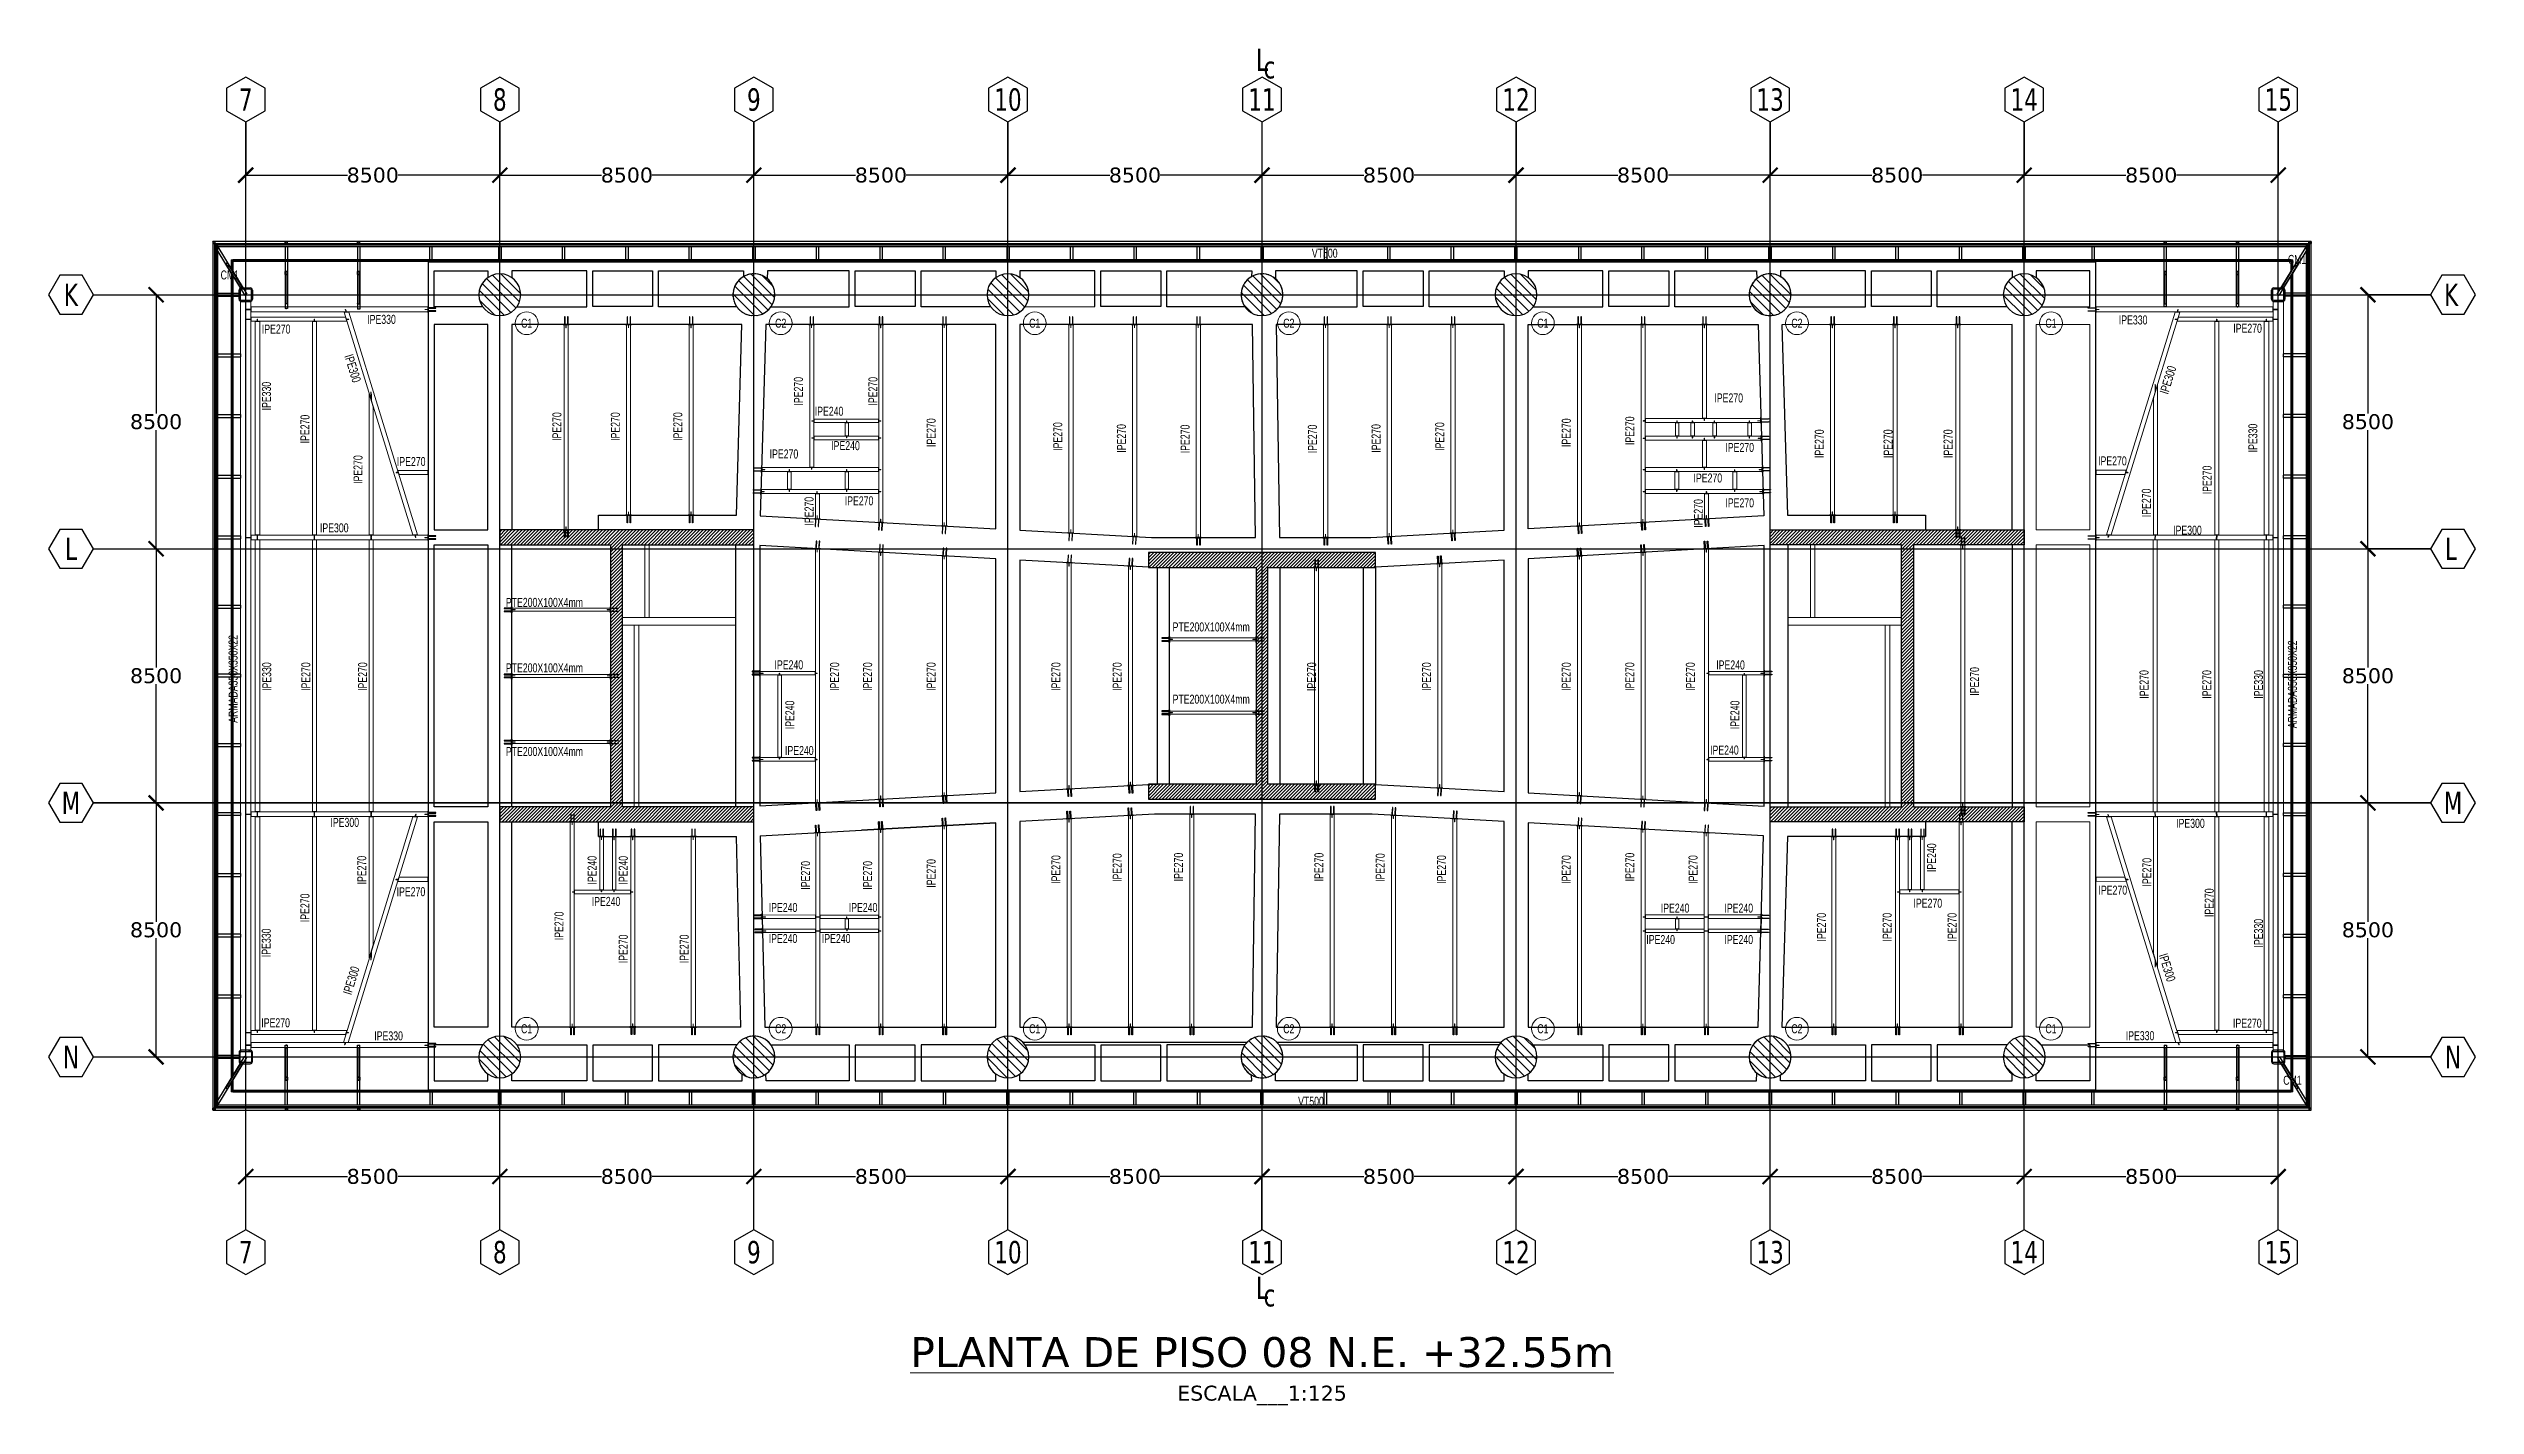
# Model space of a CAD drawing. Header units: millimetres. Extents: x -6598 to 74598, y -11659 to 33736.
import ezdxf
from ezdxf.enums import TextEntityAlignment as Align

# ---------------------------------------------------------------- set-up
doc = ezdxf.new("R2010")
doc.units = ezdxf.units.MM
for name, color, linetype, lineweight in [('0-3', 50, 'Continuous', 5), ('E_B_PLACA-1', 10, 'Continuous', 25), ('E_B_PLACA-2', 31, 'Continuous', 25), ('E_COLUMNAS', 1, 'Continuous', 18), ('E_COLUMNAS-1', 31, 'Continuous', 25), ('E_COLUMNAS-2', 1, 'Continuous', 25), ('E_COLUMNAS-4', 1, 'Continuous', 35), ('E_TEXTO', 3, 'Continuous', 9), ('E_VIGAS', 30, 'Continuous', 15), ('E_VIGAS-1', 31, 'Continuous', 25), ('E_VIGAS-2', 10, 'Continuous', 25), ('E_VIGAS-3', 5, 'Continuous', 25), ('HCB-TEXT-H1', 6, 'Continuous', 18), ('HCB-TEXT-H2', 4, 'Continuous', 18), ('HCB-VIGAS', 4, 'Continuous', 15), ('HCB_VIGAS', 4, 'Continuous', 15), ('S-COLS-HDLN-1', 52, 'Continuous', 35), ('S-COLS-HDLN-2', 52, 'Continuous', 9), ('S-STRS', 31, 'Continuous', 9)]:
    doc.layers.add(name, color=color, linetype=linetype, lineweight=lineweight)
for name, color, linetype in [('COTAS', 8, 'Continuous'), ('HCB-ACH_PANT', 253, 'Continuous'), ('HCB-EJES', 1, 'Continuous'), ('HCB-PLATINAS', 5, 'Continuous'), ('HCB-ROTULOS', 2, 'Continuous'), ('HCB_PANTALLAS', 6, 'Continuous')]:
    doc.layers.add(name, color=color, linetype=linetype)
doc.styles.add('Arial Narrow', font='', dxfattribs={"width": 0.85, "height": 0.3})
doc.styles.add('Arial Narrow_2', font='', dxfattribs={"width": 0.85, "height": 0.3})
doc.styles.add('ROMANT', font='romant.shx', dxfattribs={"width": 0.8})
doc.styles.add('VERDANA', font='verdana.ttf')
doc.styles.get('Arial Narrow').set_extended_font_data('Arial Narrow')
doc.styles.get('Arial Narrow_2').set_extended_font_data('Arial Narrow')
doc.dimstyles.new('1.125', dxfattribs={"dimscale": 0, "dimtxt": 500, "dimasz": 500, "dimexe": 4, "dimexo": 4, "dimgap": 15, "dimtad": 0, "dimdec": 0, "dimzin": 4, "dimdsep": 46, "dimtxsty": 'ROMANT', "dimblk": 'ARCHTICK', "dimcen": -10, "dimclrd": 256, "dimclrt": 3, "dimadec": 0, "dimazin": 0, "dimtfac": 1, "dimtdec": 0, "dimtix": 1, "dimtmove": 0, "dimatfit": 0, "dimldrblk": 'OBLIQUE', "dimfxl": 0.05, "dimtolj": 1, "dimtzin": 0, "dimarcsym": 0})
pattern_1 = [(45, (-21179.4, -55448.73), (-56.1266, 56.1266), [])]

msp = doc.modelspace()

# ---------------------------------------------------------------- texts
at = {"layer": 'E_TEXTO', "style": 'Arial Narrow', "width": 0.85}
for s, p in [('C1', (9397.8, 24547.6)), ('C2', (17897.8, 24547.6)), ('C1', (26397.8, 24547.6)), ('C2', (34897.8, 24547.6)), ('C1', (43397.8, 24547.6)), ('C2', (51897.8, 24547.6)), ('C1', (60397.8, 24547.6)), ('C1', (9397.1, 943.8)), ('C2', (17897.1, 943.8)), ('C1', (26397.1, 943.8)), ('C2', (34897.1, 943.8)), ('C1', (43397.1, 943.8)), ('C2', (51897.1, 943.8)), ('C1', (60397.1, 943.8))]:
    msp.add_text(s, height=300, dxfattribs=at).set_placement(p, align=Align.MIDDLE_CENTER)
at = {"layer": 'E_TEXTO', "char_height": 300, "attachment_point": 1, "style": 'Arial Narrow_2'}
for s, insert, width in [('VT500', (35668.8, 27039), 1083.481), ('CM1', (68324, 26831.3), 756.392), ('CM1', (-840.9, 26311.8), 756.392), ('IPE270', (537.9, 24502.8), 1206.139), ('IPE330', (4063.2, 24825.6), 1206.139), ('IPE330', (62666.5, 24806.6), 1206.139), ('IPE270', (66495, 24527.8), 1206.139), ('IPE240', (19036.1, 21752.5), 1206.139), ('IPE270', (17527, 20323), 1206.139), ('IPE240', (19587.2, 20601.6), 1206.139), ('IPE270', (5056, 20069.6), 1206.139), ('IPE270', (61972.4, 20090.7), 1206.139), ('IPE270', (20039.6, 18755.2), 1206.139), ('IPE300', (2481.5, 17850.7), 1206.139), ('IPE300', (64483.8, 17772.2), 1206.139), ('PTE200X100X4mm', (8702.3, 15357.4), 3229.999), ('IPE240', (17691.2, 13270.4), 1206.139), ('IPE240', (49196.7, 13264.8), 1206.139), ('PTE200X100X4mm', (31009.8, 12119.1), 3229.999), ('PTE200X100X4mm', (8702.3, 10368.9), 3229.999), ('IPE240', (18041.1, 10403), 1206.139), ('IPE240', (48990.6, 10417.3), 1206.139), ('IPE300', (2832.6, 7997.4), 1206.139), ('IPE300', (64583.7, 7966), 1206.139), ('IPE270', (61986.7, 5731), 1206.139), ('IPE270', (5048, 5678.1), 1206.139), ('IPE240', (17496.6, 5150.6), 1206.139), ('IPE240', (20174.2, 5150.6), 1206.139), ('IPE240', (47341.9, 5130.1), 1206.139), ('IPE240', (49471.6, 5130.1), 1206.139), ('IPE270', (55798, 5293.3), 1206.139), ('IPE240', (17496.6, 4112), 1206.139), ('IPE240', (19274.7, 4112), 1206.139), ('IPE240', (46857.9, 4077.6), 1206.139), ('IPE240', (49471.6, 4077.6), 1206.139), ('IPE270', (520.8, 1293.6), 1206.139), ('IPE330', (4300.5, 856.2), 1206.139), ('IPE330', (62898.7, 861.2), 1206.139), ('IPE270', (66486.6, 1280.8), 1206.139), ('CM1', (68167.3, -629.9), 756.392)]:
    msp.add_mtext(s, dxfattribs=dict(at, insert=insert, width=width))
for s, insert, width, rotation in [('IPE300', (3583.8, 23539.2), 1206.139, 287.082943), ('IPE270', (18340.3, 21790.9), 1206.139, 90), ('IPE270', (20833.2, 21790.9), 1206.139, 90), ('IPE300', (64028.1, 22236.5), 1206.139, 72.917254), ('IPE330', (542, 21628.7), 1206.139, 90), ('IPE270', (49135.2, 22197.4), 1206.139, 0.000099), ('IPE270', (1831.4, 20526.1), 1206.139, 90), ('IPE270', (10260.2, 20609.8), 1206.139, 90), ('IPE270', (12215.2, 20609.8), 1206.139, 90), ('IPE270', (14305.2, 20609.8), 1206.139, 90), ('IPE270', (22780.3, 20406.4), 1206.139, 90), ('IPE270', (27015.3, 20277), 1206.139, 90), ('IPE270', (29145.3, 20213.4), 1206.139, 90), ('IPE270', (31275.3, 20194.8), 1206.139, 90), ('IPE270', (35535.3, 20194.8), 1206.139, 90), ('IPE270', (37665.3, 20213.3), 1206.139, 90), ('IPE270', (39795.3, 20276.3), 1206.139, 90), ('IPE270', (44030.3, 20404.7), 1206.139, 90), ('IPE270', (46155.3, 20470), 1206.139, 90), ('IPE330', (67000.6, 20227.1), 1206.139, 90), ('IPE270', (49503.3, 20541), 1206.139, 0.000099), ('IPE270', (52495.3, 20036.7), 1206.139, 90), ('IPE270', (54796.2, 20036.7), 1206.139, 90), ('IPE270', (56802.5, 20036.7), 1206.139, 90), ('IPE270', (3605.3, 19171.2), 1206.139, 90), ('IPE270', (48437.2, 19518.6), 1206.139, 0.000099), ('IPE270', (65468.7, 18823.7), 1206.139, 90), ('IPE270', (18695.7, 17780.5), 1206.139, 90), ('IPE270', (49503.3, 18687.7), 1206.139, 0.000099), ('IPE270', (63437.7, 18057.2), 1206.139, 90), ('IPE270', (48448.6, 17704), 1206.139, 90), ('ARMADA350X350X22', (-574.3, 11178.2), 3669.524, 90), ('PTE200X100X4mm', (31009.8, 14535.8), 3229.999, 0.000099), ('ARMADA350X350X22', (68324.4, 10996.5), 3669.524, 90), ('IPE330', (551.4, 12244.8), 1206.139, 90), ('IPE270', (1859.9, 12244.8), 1206.139, 90), ('IPE270', (3759.9, 12244.8), 1206.139, 90), ('PTE200X100X4mm', (8702.3, 13167.4), 3229.999, 0.000099), ('IPE270', (19551.6, 12245.1), 1206.139, 90), ('IPE270', (20655.3, 12245.3), 1206.139, 90), ('IPE270', (22780.3, 12245.1), 1206.139, 90), ('IPE270', (26955.3, 12244.9), 1206.139, 90), ('IPE270', (29005.3, 12244.8), 1206.139, 90), ('IPE270', (35511.2, 12242.7), 1206.139, 90), ('IPE270', (39355.3, 12244.2), 1206.139, 90), ('IPE270', (44030.3, 12244.4), 1206.139, 90), ('IPE270', (46155.3, 12244.5), 1206.139, 90), ('IPE270', (48181.3, 12244.4), 1206.139, 90), ('IPE270', (57690.3, 12084.2), 1206.139, 90), ('IPE270', (63359.8, 11983.4), 1206.139, 90), ('IPE270', (65459.2, 11983.4), 1206.139, 90), ('IPE330', (67189.5, 11983.4), 1206.139, 90), ('IPE240', (18052.9, 10963.1), 1206.139, 90), ('IPE240', (49672.9, 10963.1), 1206.139, 90), ('IPE270', (3730.7, 5771), 1206.139, 90), ('IPE240', (11437, 5767.9), 1206.139, 90), ('IPE240', (12480.6, 5767.9), 1206.139, 90), ('IPE270', (18579.1, 5596.9), 1206.139, 90), ('IPE270', (20655.3, 5596.9), 1206.139, 90), ('IPE270', (22780.3, 5662.5), 1206.139, 90), ('IPE270', (26955.3, 5791.4), 1206.139, 90), ('IPE270', (29005.3, 5854.6), 1206.139, 90), ('IPE270', (31055.3, 5873.2), 1206.139, 90), ('IPE270', (35755.3, 5873.2), 1206.139, 90), ('IPE270', (37805.3, 5854.7), 1206.139, 90), ('IPE270', (39855.3, 5791.7), 1206.139, 90), ('IPE270', (44030.3, 5791.7), 1206.139, 90), ('IPE270', (46155.3, 5873.2), 1206.139, 90), ('IPE270', (48270.5, 5791.7), 1206.139, 90), ('IPE240', (56253, 6187.9), 1206.139, 90), ('IPE270', (63456.7, 5701.5), 1206.139, 90), ('IPE270', (1830.7, 4508.6), 1206.139, 90), ('IPE240', (11575.3, 5353.4), 1206.139, 0.000099), ('IPE270', (65541.3, 4681.2), 1206.139, 90), ('IPE330', (535.8, 3339.4), 1206.139, 90), ('IPE270', (10330.2, 3904.9), 1206.139, 90), ('IPE270', (12480.6, 3135.8), 1206.139, 90), ('IPE270', (14517.7, 3135.8), 1206.139, 90), ('IPE270', (52566.3, 3863.1), 1206.139, 90), ('IPE270', (54765.2, 3863.1), 1206.139, 90), ('IPE270', (56936.6, 3863.1), 1206.139, 90), ('IPE330', (67189.5, 3660.9), 1206.139, 90), ('IPE300', (64290.4, 3494.3), 1206.139, 287.082943), ('IPE300', (3244.6, 2144.4), 1206.139, 72.917254), ('VT500', (35208.6, -1331.9), 1083.481, 0.000099)]:
    msp.add_mtext(s, dxfattribs=dict(at, insert=insert, width=width, rotation=rotation))
at = {"layer": 'HCB-ROTULOS', "color": 4, "style": 'VERDANA', "width": 0.7}
for s, p in [('L', (34000.1, 33360.9)), ('c', (34250.4, 33110.7)), ('7', (0.1, 32030.5)), ('8', (8500.1, 32030.5)), ('9', (17000.1, 32030.5)), ('10', (25500.1, 32030.5)), ('11', (34000.1, 32030.5)), ('12', (42500.1, 32030.5)), ('13', (51000.1, 32030.5)), ('14', (59500.1, 32030.5)), ('15', (68000.1, 32030.5)), ('K', (-5848.2, 25500)), ('K', (73783.9, 25500)), ('L', (-5848.2, 17000)), ('L', (73777.9, 17000)), ('M', (-5848.2, 8500)), ('M', (73848.4, 8500)), ('N', (-5848.2, 0)), ('N', (73847, 0)), ('7', (0.1, -6530.2)), ('8', (8500.1, -6530.2)), ('9', (17000.1, -6530.2)), ('10', (25500.1, -6530.2)), ('11', (34000.1, -6530.2)), ('12', (42500.1, -6530.2)), ('13', (51000.1, -6530.2)), ('14', (59500.1, -6530.2)), ('15', (68000.1, -6530.2)), ('L', (34000.1, -7720.9)), ('c', (34250.4, -7971.1))]:
    msp.add_text(s, height=750, dxfattribs=at).set_placement(p, align=Align.MIDDLE_CENTER)
at = {"layer": 'HCB-TEXT-H1', "style": 'VERDANA'}
msp.add_text('%%UPLANTA DE PISO 08 N.E. +32.55m', height=1000, dxfattribs=at).set_placement((34000.1, -9872.7), align=Align.MIDDLE_CENTER)
at = {"layer": 'HCB-TEXT-H2', "style": 'VERDANA'}
msp.add_text('ESCALA___1:125', height=500, dxfattribs=at).set_placement((34000.1, -11247.1), align=Align.MIDDLE_CENTER)

# ---------------------------------------------------------------- blocks, each defined once
blk = doc.blocks.new('EST_SFM_VIGA-METALICA-SECCION-C - EST_SFM_VIGA-METALICA-UPN160-1558388-_30_00m_N_E_-NIVEL-8 DOC')
at = {"layer": 'E_VIGAS-1'}
for p, q in [((-35.165, 0.012), (-35.165, 0.018)), ((-35.159, 0.018), (-35.165, 0.018)), ((-32.741, 0.018), (-35.101, 0.018)), ((-30.321, 0.018), (-32.683, 0.018)), ((30.124, 0.018), (-30.263, 0.018)), ((32.544, 0.018), (30.182, 0.018)), ((34.967, 0.018), (32.602, 0.018)), ((35.032, 0.018), (35.025, 0.018)), ((35.032, 0.018), (35.032, -0.047)), ((-35.164, -0.047), (-35.097, -0.047)), ((-35.096, -0.047), (-32.747, -0.047)), ((-32.745, -0.047), (-32.679, -0.047)), ((-32.678, -0.047), (-30.327, -0.047)), ((-30.325, -0.047), (-30.259, -0.047)), ((-30.258, -0.047), (30.118, -0.047)), ((30.12, -0.047), (30.186, -0.047)), ((30.187, -0.047), (32.538, -0.047)), ((32.54, -0.047), (32.606, -0.047)), ((32.607, -0.047), (34.962, -0.047)), ((34.963, -0.047), (35.029, -0.047))]:
    blk.add_line(p, q, dxfattribs=at)
blk = doc.blocks.new('EST_SFM_VIGA-METALICA-SECCION-C - EST_SFM_VIGA-METALICA-UPN160-1608583-_30_00m_N_E_-NIVEL-8 DOC')
at = {"layer": 'E_VIGAS-1'}
for p, q in [((-14.399, -0.016), (-14.399, 0.047)), ((-14.396, 0.047), (-14.399, 0.047)), ((14.528, 0.047), (-14.394, 0.047)), ((14.595, 0.047), (14.529, 0.047)), ((-14.399, -0.018), (14.533, -0.018)), ((14.591, -0.018), (14.597, -0.018)), ((14.597, -0.012), (14.597, -0.018))]:
    blk.add_line(p, q, dxfattribs=at)
blk = doc.blocks.new('EST_SFM_VIGA-METALICA-SECCION-C - EST_SFM_VIGA-METALICA-UPN100-1529610-_30_00m_N_E_-NIVEL-8 DOC')
at = {"layer": 'E_VIGAS-2'}
for p, q in [((-14.442, -0.018), (-14.442, 0.032)), ((14.393, 0.032), (-14.441, 0.032)), ((14.393, 0.032), (14.393, -0.018)), ((-14.442, -0.018), (14.393, -0.018))]:
    blk.add_line(p, q, dxfattribs=at)
blk = doc.blocks.new('EST_SFM_VIGA-METALICA-SECCION-C - EST_SFM_VIGA-METALICA-UPN100-1529678-_30_00m_N_E_-NIVEL-8 DOC')
at = {"layer": 'E_VIGAS-2'}
for p, q in [((-13.943, -0.032), (-13.943, 0.018)), ((-13.556, 0.018), (-13.943, 0.018)), ((13.374, 0.018), (-13.422, 0.018)), ((13.894, 0.018), (13.507, 0.018)), ((13.894, 0.018), (13.894, -0.032)), ((-13.942, -0.032), (-13.638, -0.032)), ((-13.504, -0.032), (13.456, -0.032)), ((13.59, -0.032), (13.893, -0.032))]:
    blk.add_line(p, q, dxfattribs=at)
blk = doc.blocks.new('EST_SFM_VIGA-METALICA-SECCION-C - EST_SFM_VIGA-METALICA-UPN100-1529792-_30_00m_N_E_-NIVEL-8 DOC')
at = {"layer": 'E_VIGAS-2'}
for p, q in [((-13.568, -0.018), (-13.568, 0.032)), ((-13.263, 0.032), (-13.567, 0.032)), ((13.831, 0.032), (-13.129, 0.032)), ((14.268, 0.032), (13.965, 0.032)), ((14.269, 0.032), (14.269, -0.018)), ((-13.568, -0.018), (-13.181, -0.018)), ((-13.047, -0.018), (13.749, -0.018)), ((13.882, -0.018), (14.269, -0.018))]:
    blk.add_line(p, q, dxfattribs=at)
blk = doc.blocks.new('EST_SFM_VIGA-METALICA-SECCION-C - EST_SFM_VIGA-METALICA-UPN100-1529854-_30_00m_N_E_-NIVEL-8 DOC')
at = {"layer": 'E_VIGAS-2'}
for p, q in [((-14.305, -0.032), (-14.305, 0.018)), ((14.53, 0.018), (-14.305, 0.018)), ((14.53, 0.018), (14.53, -0.032)), ((-14.305, -0.032), (14.53, -0.032))]:
    blk.add_line(p, q, dxfattribs=at)
blk = doc.blocks.new('EST_SFM_VIGA-METALICA-SECCION-C - EST_SFM_VIGA-METALICA-UPN160-1529890-_30_00m_N_E_-NIVEL-8 DOC')
at = {"layer": 'E_VIGAS-1'}
for p, q in [((14.442, 0.018), (-14.49, 0.018)), ((-14.49, -0.047), (-14.49, 0.016)), ((14.506, 0.018), (14.5, 0.018)), ((14.506, 0.018), (14.506, 0.013)), ((-14.49, -0.047), (-14.487, -0.047)), ((-14.485, -0.047), (14.437, -0.047)), ((14.438, -0.047), (14.504, -0.047))]:
    blk.add_line(p, q, dxfattribs=at)
blk = doc.blocks.new('EST_SFM_VIGA-METALICA-SECCION-C - EST_SFM_VIGA-METALICA-UPN100-1526554-_30_00m_N_E_-NIVEL-8 DOC')
at = {"layer": 'E_VIGAS-2'}
for p, q in [((-34.929, -0.032), (-34.929, 0.018)), ((34.942, 0.018), (-34.929, 0.018)), ((34.942, 0.018), (34.942, -0.032)), ((-34.929, -0.032), (34.942, -0.032))]:
    blk.add_line(p, q, dxfattribs=at)
blk = doc.blocks.new('EST_SFM_VIGA-METALICA-SECCION-C - EST_SFM_VIGA-METALICA-UPN100-1526616-_30_00m_N_E_-NIVEL-8 DOC')
at = {"layer": 'E_VIGAS-2'}
for p, q in [((-34.827, -0.018), (-34.827, 0.032)), ((34.044, 0.032), (-34.827, 0.032)), ((34.044, 0.032), (34.044, -0.018)), ((-34.827, -0.018), (34.044, -0.018))]:
    blk.add_line(p, q, dxfattribs=at)
blk = doc.blocks.new('EST_SFM_VIGA-METALICA-SECCION-C - EST_SFM_VIGA-METALICA-UPN100-1527742-_30_00m_N_E_-NIVEL-8 DOC')
at = {"layer": 'E_VIGAS-2'}
for p, q in [((-34.827, -0.032), (-34.827, 0.018)), ((34.044, 0.018), (-34.827, 0.018)), ((34.044, 0.018), (34.044, -0.032)), ((-34.827, -0.032), (34.044, -0.032))]:
    blk.add_line(p, q, dxfattribs=at)
blk = doc.blocks.new('EST_SFM_VIGA-METALICA-SECCION-C - EST_SFM_VIGA-METALICA-UPN100-1527772-_30_00m_N_E_-NIVEL-8 DOC')
at = {"layer": 'E_VIGAS-2'}
for p, q in [((-34.929, -0.018), (-34.929, 0.032)), ((34.942, 0.032), (-34.929, 0.032)), ((34.942, 0.032), (34.942, -0.018)), ((-34.929, -0.018), (34.942, -0.018))]:
    blk.add_line(p, q, dxfattribs=at)
blk = doc.blocks.new('EST_SFM_VIGA-METALICA-SECCION-C - EST_SFM_VIGA-METALICA-UPN160-1529967-_30_00m_N_E_-NIVEL-8 DOC')
at = {"layer": 'E_VIGAS-1'}
for p, q in [((-35.111, -0.016), (-35.111, 0.047)), ((-35.108, 0.047), (-35.111, 0.047)), ((-32.753, 0.047), (-35.107, 0.047)), ((-32.685, 0.047), (-32.751, 0.047)), ((-30.333, 0.047), (-32.684, 0.047)), ((-30.265, 0.047), (-30.331, 0.047)), ((30.107, 0.047), (-30.264, 0.047)), ((30.175, 0.047), (30.109, 0.047)), ((32.527, 0.047), (30.176, 0.047)), ((32.595, 0.047), (32.529, 0.047)), ((34.951, 0.047), (32.596, 0.047)), ((34.955, 0.047), (34.952, 0.047)), ((34.955, 0.047), (34.955, -0.016)), ((-35.111, -0.018), (-32.747, -0.018)), ((-32.689, -0.018), (-30.327, -0.018)), ((-30.269, -0.018), (30.113, -0.018)), ((30.171, -0.018), (32.533, -0.018)), ((32.591, -0.018), (34.955, -0.018))]:
    blk.add_line(p, q, dxfattribs=at)
blk = doc.blocks.new('EST_SCM_COLUMNA-METALICA-SECCION-CUADRADA - EST_SCM_COLUMNA-TUBULAR-CUADRADA_PTEØ_70x70 e_3mm-1557657-_30_00m_N_E_-NIVEL-8 DOC')
at = {"layer": 'E_COLUMNAS-1'}
for p, q in [((-0.035, -0.029), (-0.035, 0.029)), ((-0.032, 0.029), (-0.032, -0.029)), ((-0.029, 0.035), (0.029, 0.035)), ((0.029, 0.032), (-0.029, 0.032)), ((0.032, -0.029), (0.032, 0.029)), ((0.035, 0.029), (0.035, -0.029)), ((-0.029, -0.032), (0.029, -0.032)), ((0.029, -0.035), (-0.029, -0.035))]:
    blk.add_line(p, q, dxfattribs=at)
for centre, radius, start, end in [((-0.029, 0.029), 0.006, 90, 180), ((-0.029, 0.029), 0.006, 90, 170), ((-0.029, 0.029), 0.003, 90, 180), ((-0.029, 0.029), 0.003, 90, 150), ((0.029, 0.029), 0.006, 0, 90), ((0.029, 0.029), 0.006, 10, 90), ((0.029, 0.029), 0.003, 0, 90), ((0.029, 0.029), 0.003, 30, 90), ((-0.029, -0.029), 0.006, 180, 270), ((-0.029, -0.029), 0.003, 180, 270), ((0.029, -0.029), 0.003, 270, 360), ((0.029, -0.029), 0.006, 270, 0)]:
    blk.add_arc(centre, radius, start, end, dxfattribs=at)
blk = doc.blocks.new('EST_SCM_COLUMNA-METALICA-SECCION-CUADRADA - EST_SCM_COLUMNA-TUBULAR-CUADRADA_PTEØ_70x70 e_3mm-V19-_30_00m_N_E_-NIVEL-8 DOC')
at = {"layer": 'E_COLUMNAS-1'}
for p, q in [((-0.035, -0.029), (-0.035, 0.029)), ((-0.032, 0.029), (-0.032, -0.029)), ((-0.029, 0.035), (0.029, 0.035)), ((0.029, 0.032), (-0.029, 0.032)), ((0.032, -0.029), (0.032, 0.029)), ((0.035, 0.029), (0.035, -0.029)), ((-0.029, -0.032), (0.029, -0.032)), ((0.029, -0.035), (-0.029, -0.035))]:
    blk.add_line(p, q, dxfattribs=at)
for centre, radius, start, end in [((-0.029, 0.029), 0.006, 90, 180), ((-0.029, 0.029), 0.003, 90, 180), ((0.029, 0.029), 0.006, 0, 90), ((0.029, 0.029), 0.003, 0, 90), ((0.029, 0.029), 0.006, 10, 80), ((0.029, 0.029), 0.003, 30, 60), ((-0.029, -0.029), 0.006, 180, 270), ((-0.029, -0.029), 0.003, 180, 270), ((0.029, -0.029), 0.003, 270, 360), ((0.029, -0.029), 0.006, 270, 0)]:
    blk.add_arc(centre, radius, start, end, dxfattribs=at)
blk = doc.blocks.new('EST_SCM_COLUMNA-METALICA-SECCION-CUADRADA - EST_SCM_COLUMNA-TUBULAR-CUADRADA_PTEØ_70x70 e_3mm-1586568-_30_00m_N_E_-NIVEL-8 DOC')
at = {"layer": 'E_COLUMNAS-1'}
for p, q in [((-0.035, 0.029), (-0.035, -0.029)), ((-0.032, -0.029), (-0.032, 0.029)), ((0.029, 0.035), (-0.029, 0.035)), ((-0.029, 0.032), (0.029, 0.032)), ((0.032, 0.029), (0.032, -0.029)), ((0.035, -0.029), (0.035, 0.029)), ((0.029, -0.032), (-0.029, -0.032)), ((-0.029, -0.035), (0.029, -0.035))]:
    blk.add_line(p, q, dxfattribs=at)
for centre, radius, start, end in [((-0.029, 0.029), 0.006, 90, 180), ((-0.029, 0.029), 0.003, 90, 180), ((0.029, 0.029), 0.006, 360, 90), ((0.029, 0.029), 0.003, 0, 90), ((-0.029, -0.029), 0.006, 180, 270), ((-0.029, -0.029), 0.006, 190, 270), ((-0.029, -0.029), 0.003, 180, 270), ((-0.029, -0.029), 0.003, 210, 270), ((0.029, -0.029), 0.003, 270, 360), ((0.029, -0.029), 0.006, 270, 360), ((0.029, -0.029), 0.006, 270, 350), ((0.029, -0.029), 0.003, 270, 330)]:
    blk.add_arc(centre, radius, start, end, dxfattribs=at)
blk = doc.blocks.new('EST_SCM_COLUMNA-METALICA-SECCION-CUADRADA - EST_SCM_COLUMNA-TUBULAR-CUADRADA_PTEØ_70x70 e_3mm-V20-_30_00m_N_E_-NIVEL-8 DOC')
at = {"layer": 'E_COLUMNAS-1'}
for p, q in [((-0.035, 0.029), (-0.035, -0.029)), ((-0.032, -0.029), (-0.032, 0.029)), ((0.029, 0.035), (-0.029, 0.035)), ((-0.029, 0.032), (0.029, 0.032)), ((0.032, 0.029), (0.032, -0.029)), ((0.035, -0.029), (0.035, 0.029)), ((0.029, -0.032), (-0.029, -0.032)), ((-0.029, -0.035), (0.029, -0.035))]:
    blk.add_line(p, q, dxfattribs=at)
for centre, radius, start, end in [((-0.029, 0.029), 0.006, 90, 180), ((-0.029, 0.029), 0.003, 90, 180), ((0.029, 0.029), 0.006, 360, 90), ((0.029, 0.029), 0.003, 0, 90), ((-0.029, -0.029), 0.006, 180, 270), ((-0.029, -0.029), 0.003, 180, 270), ((0.029, -0.029), 0.003, 270, 360), ((0.029, -0.029), 0.006, 270, 360), ((0.029, -0.029), 0.006, 280, 350), ((0.029, -0.029), 0.003, 300, 330)]:
    blk.add_arc(centre, radius, start, end, dxfattribs=at)
blk = doc.blocks.new('DCTIB_CNI_EST_MOD-1A-FAC_0001_rvt-2-_30_00m_N_E_-NIVEL-8 DOC')
at = {"layer": 'E_B_PLACA-1'}
for p, q in [((-75.147, 167.83), (-5.177, 167.83)), ((-75.147, 138.995), (-75.147, 167.83)), ((-74.597, 167.28), (-74.597, 166.944)), ((-5.727, 167.28), (-74.597, 167.28)), ((-5.727, 166.944), (-5.727, 167.28)), ((-5.177, 167.83), (-5.177, 138.995)), ((-74.597, 166.81), (-74.597, 140.014)), ((-5.727, 140.014), (-5.727, 166.81)), ((-74.597, 139.881), (-74.597, 139.545)), ((-5.727, 139.545), (-5.727, 139.881)), ((-5.177, 138.995), (-75.147, 138.995)), ((-74.597, 139.545), (-5.727, 139.545))]:
    blk.add_line(p, q, dxfattribs=at)
at = {"layer": 'E_B_PLACA-2'}
for p, q in [((-75.147, 167.83), (-75.147, 138.995)), ((-5.177, 167.83), (-75.147, 167.83)), ((-74.597, 167.28), (-5.727, 167.28)), ((-74.597, 166.944), (-74.597, 167.28)), ((-5.727, 167.28), (-5.727, 166.944)), ((-5.177, 138.995), (-5.177, 167.83)), ((-74.597, 140.014), (-74.597, 166.81)), ((-5.727, 166.81), (-5.727, 140.014)), ((-74.597, 139.545), (-74.597, 139.881)), ((-5.727, 139.881), (-5.727, 139.545)), ((-75.147, 138.995), (-5.177, 138.995)), ((-5.727, 139.545), (-74.597, 139.545))]:
    blk.add_line(p, q, dxfattribs=at)
at = {"layer": 'E_COLUMNAS-1'}
for centre, radius, start, end in [((-75.196, 167.879), 0.006, 280, 350), ((-75.196, 167.879), 0.006, 280, 350), ((-75.196, 167.879), 0.003, 300, 330), ((-75.196, 167.879), 0.003, 300, 330), ((-72.836, 167.879), 0.006, 190, 270), ((-72.836, 167.879), 0.006, 190, 270), ((-72.836, 167.879), 0.003, 210, 270), ((-72.836, 167.879), 0.003, 210, 270), ((-72.778, 167.879), 0.006, 270, 350), ((-72.778, 167.879), 0.006, 270, 350), ((-72.778, 167.879), 0.003, 270, 330), ((-72.778, 167.879), 0.003, 270, 330), ((-70.416, 167.879), 0.006, 190, 270), ((-70.416, 167.879), 0.006, 190, 270), ((-70.416, 167.879), 0.003, 210, 270), ((-70.416, 167.879), 0.003, 210, 270), ((-70.358, 167.879), 0.006, 270, 350), ((-70.358, 167.879), 0.006, 270, 350), ((-70.358, 167.879), 0.003, 270, 330), ((-70.358, 167.879), 0.003, 270, 330), ((-9.971, 167.879), 0.006, 190, 270), ((-9.971, 167.879), 0.006, 190, 270), ((-9.971, 167.879), 0.003, 210, 270), ((-9.971, 167.879), 0.003, 210, 270), ((-9.913, 167.879), 0.006, 270, 350), ((-9.913, 167.879), 0.006, 270, 350), ((-9.913, 167.879), 0.003, 270, 330), ((-9.913, 167.879), 0.003, 270, 330), ((-7.551, 167.879), 0.006, 190, 270), ((-7.551, 167.879), 0.006, 190, 270), ((-7.551, 167.879), 0.003, 210, 270), ((-7.551, 167.879), 0.003, 210, 270), ((-7.493, 167.879), 0.006, 270, 350), ((-7.493, 167.879), 0.006, 270, 350), ((-7.493, 167.879), 0.003, 270, 330), ((-7.493, 167.879), 0.003, 270, 330), ((-5.128, 167.879), 0.006, 190, 260), ((-5.128, 167.879), 0.006, 190, 260), ((-5.128, 167.879), 0.003, 210, 240), ((-5.128, 167.879), 0.003, 210, 240), ((-75.196, 138.946), 0.006, 10, 80), ((-75.196, 138.946), 0.006, 10, 80), ((-75.196, 138.946), 0.003, 30, 60), ((-75.196, 138.946), 0.003, 30, 60), ((-72.831, 138.946), 0.006, 90, 170), ((-72.831, 138.946), 0.006, 90, 170), ((-72.831, 138.946), 0.003, 90, 150), ((-72.831, 138.946), 0.003, 90, 150), ((-72.773, 138.946), 0.006, 10, 90), ((-72.773, 138.946), 0.006, 10, 90), ((-72.773, 138.946), 0.003, 30, 90), ((-72.773, 138.946), 0.003, 30, 90), ((-70.411, 138.946), 0.006, 90, 170), ((-70.411, 138.946), 0.006, 90, 170), ((-70.411, 138.946), 0.003, 90, 150), ((-70.411, 138.946), 0.003, 90, 150), ((-70.353, 138.946), 0.006, 10, 90), ((-70.353, 138.946), 0.006, 10, 90), ((-70.353, 138.946), 0.003, 30, 90), ((-70.353, 138.946), 0.003, 30, 90), ((-9.971, 138.946), 0.006, 90, 170), ((-9.971, 138.946), 0.006, 90, 170), ((-9.971, 138.946), 0.003, 90, 150), ((-9.971, 138.946), 0.003, 90, 150), ((-9.913, 138.946), 0.006, 10, 90), ((-9.913, 138.946), 0.006, 10, 90), ((-9.913, 138.946), 0.003, 30, 90), ((-9.913, 138.946), 0.003, 30, 90), ((-7.551, 138.946), 0.006, 90, 170), ((-7.551, 138.946), 0.006, 90, 170), ((-7.551, 138.946), 0.003, 90, 150), ((-7.551, 138.946), 0.003, 90, 150), ((-7.493, 138.946), 0.006, 10, 90), ((-7.493, 138.946), 0.006, 10, 90), ((-7.493, 138.946), 0.003, 30, 90), ((-7.493, 138.946), 0.003, 30, 90), ((-5.128, 138.946), 0.006, 100, 170), ((-5.128, 138.946), 0.006, 100, 170), ((-5.128, 138.946), 0.003, 120, 150), ((-5.128, 138.946), 0.003, 120, 150)]:
    blk.add_arc(centre, radius, start, end, dxfattribs=at)
at = {"layer": 'E_VIGAS-1'}
for p, q in [((-75.195, 167.791), (-75.176, 167.76)), ((-75.181, 167.83), (-75.178, 167.825)), ((-75.178, 167.816), (-75.181, 167.82)), ((-75.176, 167.859), (-75.176, 167.842)), ((-75.176, 167.842), (-75.176, 167.859)), ((-75.176, 167.859), (-75.154, 167.859)), ((-75.176, 167.739), (-75.176, 167.792)), ((-75.153, 167.858), (-75.175, 167.858)), ((-75.175, 167.858), (-75.175, 167.737)), ((-75.175, 167.737), (-75.147, 167.692)), ((-75.173, 167.867), (-75.174, 167.865)), ((-75.154, 167.859), (-75.166, 167.878)), ((-75.153, 167.858), (-75.136, 167.83)), ((-72.848, 167.858), (-72.848, 167.859)), ((-72.848, 167.859), (-72.82, 167.859)), ((-72.82, 167.859), (-72.848, 167.859)), ((-72.848, 167.858), (-72.766, 167.858)), ((-72.766, 167.858), (-72.848, 167.858)), ((-72.848, 167.858), (-72.848, 167.83)), ((-72.848, 167.28), (-72.848, 165.706)), ((-72.81, 167.876), (-72.81, 167.878)), ((-72.81, 167.864), (-72.81, 167.873)), ((-72.81, 167.859), (-72.81, 167.864)), ((-72.805, 167.878), (-72.805, 167.876)), ((-72.805, 167.873), (-72.805, 167.864)), ((-72.805, 167.864), (-72.805, 167.859)), ((-72.766, 167.859), (-72.794, 167.859)), ((-72.794, 167.859), (-72.766, 167.859)), ((-72.766, 167.859), (-72.766, 167.858)), ((-72.766, 167.858), (-72.766, 167.83)), ((-72.766, 167.28), (-72.766, 165.706)), ((-70.428, 167.858), (-70.428, 167.859)), ((-70.428, 167.859), (-70.4, 167.859)), ((-70.346, 167.858), (-70.428, 167.858)), ((-70.428, 167.858), (-70.428, 167.83)), ((-70.428, 167.28), (-70.428, 165.679)), ((-70.39, 167.876), (-70.39, 167.878)), ((-70.39, 167.864), (-70.39, 167.873)), ((-70.39, 167.859), (-70.39, 167.864)), ((-70.385, 167.878), (-70.385, 167.876)), ((-70.385, 167.873), (-70.385, 167.864)), ((-70.385, 167.864), (-70.385, 167.859)), ((-70.374, 167.859), (-70.346, 167.859)), ((-70.346, 167.859), (-70.346, 167.858)), ((-70.346, 167.858), (-70.346, 167.83)), ((-70.346, 167.28), (-70.346, 165.679)), ((-68.003, 167.859), (-67.975, 167.859)), ((-68.003, 167.858), (-68.003, 167.859)), ((-67.921, 167.858), (-68.003, 167.858)), ((-68.003, 167.83), (-68.003, 167.858)), ((-68.003, 167.252), (-68.003, 167.28)), ((-67.965, 167.864), (-67.965, 167.878)), ((-67.965, 167.859), (-67.965, 167.864)), ((-67.96, 167.878), (-67.96, 167.864)), ((-67.96, 167.864), (-67.96, 167.859)), ((-67.949, 167.859), (-67.921, 167.859)), ((-67.921, 167.859), (-67.921, 167.858)), ((-67.921, 167.83), (-67.921, 167.858)), ((-67.921, 167.252), (-67.921, 167.28)), ((-65.703, 167.858), (-65.703, 167.859)), ((-65.703, 167.859), (-65.675, 167.859)), ((-65.621, 167.858), (-65.703, 167.858)), ((-65.703, 167.858), (-65.703, 167.83)), ((-65.703, 167.28), (-65.703, 167.263)), ((-65.665, 167.864), (-65.665, 167.878)), ((-65.665, 167.859), (-65.665, 167.864)), ((-65.66, 167.878), (-65.66, 167.864)), ((-65.66, 167.864), (-65.66, 167.859)), ((-65.649, 167.859), (-65.621, 167.859)), ((-65.621, 167.859), (-65.621, 167.858)), ((-65.621, 167.858), (-65.621, 167.83)), ((-65.621, 167.28), (-65.621, 167.263)), ((-63.578, 167.858), (-63.578, 167.859)), ((-63.578, 167.859), (-63.55, 167.859)), ((-63.496, 167.858), (-63.578, 167.858)), ((-63.578, 167.858), (-63.578, 167.83)), ((-63.578, 167.28), (-63.578, 167.263)), ((-63.54, 167.864), (-63.54, 167.878)), ((-63.54, 167.859), (-63.54, 167.864)), ((-63.535, 167.878), (-63.535, 167.864)), ((-63.535, 167.864), (-63.535, 167.859)), ((-63.524, 167.859), (-63.496, 167.859)), ((-63.496, 167.859), (-63.496, 167.858)), ((-63.496, 167.858), (-63.496, 167.83)), ((-63.496, 167.28), (-63.496, 167.263)), ((-61.453, 167.858), (-61.453, 167.859)), ((-61.453, 167.859), (-61.425, 167.859)), ((-61.371, 167.858), (-61.453, 167.858)), ((-61.453, 167.858), (-61.453, 167.83)), ((-61.453, 167.28), (-61.453, 167.263)), ((-61.415, 167.864), (-61.415, 167.878)), ((-61.415, 167.859), (-61.415, 167.864)), ((-61.41, 167.878), (-61.41, 167.864)), ((-61.41, 167.864), (-61.41, 167.859)), ((-61.399, 167.859), (-61.371, 167.859)), ((-61.371, 167.859), (-61.371, 167.858)), ((-61.371, 167.858), (-61.371, 167.83)), ((-61.371, 167.28), (-61.371, 167.263)), ((-59.328, 167.859), (-59.3, 167.859)), ((-59.328, 167.858), (-59.328, 167.859)), ((-59.246, 167.858), (-59.328, 167.858)), ((-59.328, 167.83), (-59.328, 167.858)), ((-59.328, 167.263), (-59.328, 167.28)), ((-59.29, 167.864), (-59.29, 167.878)), ((-59.29, 167.859), (-59.29, 167.864)), ((-59.285, 167.878), (-59.285, 167.864)), ((-59.285, 167.864), (-59.285, 167.859)), ((-59.274, 167.859), (-59.246, 167.859)), ((-59.246, 167.859), (-59.246, 167.858)), ((-59.246, 167.83), (-59.246, 167.858)), ((-59.246, 167.263), (-59.246, 167.28)), ((-57.203, 167.858), (-57.203, 167.859)), ((-57.203, 167.859), (-57.176, 167.859)), ((-57.121, 167.858), (-57.203, 167.858)), ((-57.203, 167.858), (-57.203, 167.83)), ((-57.203, 167.28), (-57.203, 167.263)), ((-57.165, 167.864), (-57.165, 167.878)), ((-57.165, 167.859), (-57.165, 167.864)), ((-57.16, 167.878), (-57.16, 167.864)), ((-57.16, 167.864), (-57.16, 167.859)), ((-57.149, 167.859), (-57.121, 167.859)), ((-57.121, 167.859), (-57.121, 167.858)), ((-57.121, 167.858), (-57.121, 167.83)), ((-57.121, 167.28), (-57.121, 167.263)), ((-55.078, 167.858), (-55.078, 167.859)), ((-55.078, 167.859), (-55.05, 167.859)), ((-54.996, 167.858), (-55.078, 167.858)), ((-55.078, 167.858), (-55.078, 167.83)), ((-55.078, 167.28), (-55.078, 167.263)), ((-55.04, 167.864), (-55.04, 167.878)), ((-55.04, 167.859), (-55.04, 167.864)), ((-55.035, 167.878), (-55.035, 167.864)), ((-55.035, 167.864), (-55.035, 167.859)), ((-55.024, 167.859), (-54.996, 167.859)), ((-54.996, 167.859), (-54.996, 167.858)), ((-54.996, 167.858), (-54.996, 167.83)), ((-54.996, 167.28), (-54.996, 167.263)), ((-52.953, 167.858), (-52.953, 167.859)), ((-52.953, 167.859), (-52.925, 167.859)), ((-52.871, 167.858), (-52.953, 167.858)), ((-52.953, 167.858), (-52.953, 167.83)), ((-52.953, 167.28), (-52.953, 167.26)), ((-52.915, 167.864), (-52.915, 167.878)), ((-52.915, 167.859), (-52.915, 167.864)), ((-52.91, 167.878), (-52.91, 167.864)), ((-52.91, 167.864), (-52.91, 167.859)), ((-52.899, 167.859), (-52.871, 167.859)), ((-52.871, 167.859), (-52.871, 167.858)), ((-52.871, 167.858), (-52.871, 167.83)), ((-52.871, 167.28), (-52.871, 167.26)), ((-50.828, 167.859), (-50.8, 167.859)), ((-50.828, 167.858), (-50.828, 167.859)), ((-50.746, 167.858), (-50.828, 167.858)), ((-50.828, 167.83), (-50.828, 167.858)), ((-50.828, 167.263), (-50.828, 167.28)), ((-50.79, 167.864), (-50.79, 167.878)), ((-50.79, 167.859), (-50.79, 167.864)), ((-50.785, 167.878), (-50.785, 167.864)), ((-50.785, 167.864), (-50.785, 167.859)), ((-50.774, 167.859), (-50.746, 167.859)), ((-50.746, 167.859), (-50.746, 167.858)), ((-50.746, 167.83), (-50.746, 167.858)), ((-50.746, 167.263), (-50.746, 167.28)), ((-48.703, 167.858), (-48.703, 167.859)), ((-48.703, 167.859), (-48.676, 167.859)), ((-48.621, 167.858), (-48.703, 167.858)), ((-48.703, 167.858), (-48.703, 167.83)), ((-48.703, 167.28), (-48.703, 167.263)), ((-48.665, 167.864), (-48.665, 167.878)), ((-48.665, 167.859), (-48.665, 167.864)), ((-48.66, 167.878), (-48.66, 167.864)), ((-48.66, 167.864), (-48.66, 167.859)), ((-48.649, 167.859), (-48.621, 167.859)), ((-48.621, 167.859), (-48.621, 167.858)), ((-48.621, 167.858), (-48.621, 167.83)), ((-48.621, 167.28), (-48.621, 167.263)), ((-46.578, 167.858), (-46.578, 167.859)), ((-46.578, 167.859), (-46.55, 167.859)), ((-46.496, 167.858), (-46.578, 167.858)), ((-46.578, 167.858), (-46.578, 167.83)), ((-46.578, 167.28), (-46.578, 167.263)), ((-46.54, 167.864), (-46.54, 167.878)), ((-46.54, 167.859), (-46.54, 167.864)), ((-46.535, 167.878), (-46.535, 167.864)), ((-46.535, 167.864), (-46.535, 167.859)), ((-46.524, 167.859), (-46.496, 167.859)), ((-46.496, 167.859), (-46.496, 167.858)), ((-46.496, 167.858), (-46.496, 167.83)), ((-46.496, 167.28), (-46.496, 167.263)), ((-44.453, 167.858), (-44.453, 167.859)), ((-44.453, 167.859), (-44.425, 167.859)), ((-44.371, 167.858), (-44.453, 167.858)), ((-44.453, 167.858), (-44.453, 167.83)), ((-44.453, 167.28), (-44.453, 167.263)), ((-44.415, 167.864), (-44.415, 167.878)), ((-44.415, 167.859), (-44.415, 167.864)), ((-44.41, 167.878), (-44.41, 167.864)), ((-44.41, 167.864), (-44.41, 167.859)), ((-44.399, 167.859), (-44.371, 167.859)), ((-44.371, 167.859), (-44.371, 167.858)), ((-44.371, 167.858), (-44.371, 167.83)), ((-44.371, 167.28), (-44.371, 167.263)), ((-42.328, 167.859), (-42.3, 167.859)), ((-42.328, 167.858), (-42.328, 167.859)), ((-42.246, 167.858), (-42.328, 167.858)), ((-42.328, 167.83), (-42.328, 167.858)), ((-42.328, 167.263), (-42.328, 167.28)), ((-42.29, 167.864), (-42.29, 167.878)), ((-42.29, 167.859), (-42.29, 167.864)), ((-42.285, 167.878), (-42.285, 167.864)), ((-42.285, 167.864), (-42.285, 167.859)), ((-42.274, 167.859), (-42.246, 167.859)), ((-42.246, 167.859), (-42.246, 167.858)), ((-42.246, 167.83), (-42.246, 167.858)), ((-42.246, 167.263), (-42.246, 167.28)), ((-40.203, 167.858), (-40.203, 167.859)), ((-40.203, 167.859), (-40.176, 167.859)), ((-40.121, 167.858), (-40.203, 167.858)), ((-40.203, 167.858), (-40.203, 167.83)), ((-40.203, 167.28), (-40.203, 167.263)), ((-40.165, 167.864), (-40.165, 167.878)), ((-40.165, 167.859), (-40.165, 167.864)), ((-40.16, 167.878), (-40.16, 167.864)), ((-40.16, 167.864), (-40.16, 167.859)), ((-40.149, 167.859), (-40.121, 167.859)), ((-40.121, 167.859), (-40.121, 167.858)), ((-40.121, 167.858), (-40.121, 167.83)), ((-40.121, 167.28), (-40.121, 167.263)), ((-38.078, 167.858), (-38.078, 167.859)), ((-38.078, 167.859), (-38.05, 167.859)), ((-37.996, 167.858), (-38.078, 167.858)), ((-38.078, 167.858), (-38.078, 167.83)), ((-38.078, 167.28), (-38.078, 167.262)), ((-38.04, 167.864), (-38.04, 167.878)), ((-38.04, 167.859), (-38.04, 167.864)), ((-38.035, 167.878), (-38.035, 167.864)), ((-38.035, 167.864), (-38.035, 167.859)), ((-38.024, 167.859), (-37.996, 167.859)), ((-37.996, 167.859), (-37.996, 167.858)), ((-37.996, 167.858), (-37.996, 167.83)), ((-37.996, 167.28), (-37.996, 167.262)), ((-35.953, 167.859), (-35.925, 167.859)), ((-35.953, 167.858), (-35.953, 167.859)), ((-35.871, 167.858), (-35.953, 167.858)), ((-35.953, 167.83), (-35.953, 167.858)), ((-35.953, 167.263), (-35.953, 167.28)), ((-35.915, 167.864), (-35.915, 167.878)), ((-35.915, 167.859), (-35.915, 167.864)), ((-35.91, 167.878), (-35.91, 167.864)), ((-35.91, 167.864), (-35.91, 167.859)), ((-35.899, 167.859), (-35.871, 167.859)), ((-35.871, 167.859), (-35.871, 167.858)), ((-35.871, 167.83), (-35.871, 167.858)), ((-35.871, 167.263), (-35.871, 167.28)), ((-33.828, 167.859), (-33.8, 167.859)), ((-33.828, 167.858), (-33.828, 167.859)), ((-33.746, 167.858), (-33.828, 167.858)), ((-33.828, 167.83), (-33.828, 167.858)), ((-33.828, 167.263), (-33.828, 167.28)), ((-33.79, 167.864), (-33.79, 167.878)), ((-33.79, 167.859), (-33.79, 167.864)), ((-33.785, 167.878), (-33.785, 167.864)), ((-33.785, 167.864), (-33.785, 167.859)), ((-33.774, 167.859), (-33.746, 167.859)), ((-33.746, 167.859), (-33.746, 167.858)), ((-33.746, 167.83), (-33.746, 167.858)), ((-33.746, 167.263), (-33.746, 167.28)), ((-31.703, 167.859), (-31.675, 167.859)), ((-31.703, 167.858), (-31.703, 167.859)), ((-31.621, 167.858), (-31.703, 167.858)), ((-31.703, 167.83), (-31.703, 167.858)), ((-31.703, 167.263), (-31.703, 167.28)), ((-31.664, 167.864), (-31.664, 167.878)), ((-31.664, 167.859), (-31.664, 167.864)), ((-31.659, 167.878), (-31.659, 167.864)), ((-31.659, 167.864), (-31.659, 167.859)), ((-31.649, 167.859), (-31.621, 167.859)), ((-31.621, 167.859), (-31.621, 167.858)), ((-31.621, 167.83), (-31.621, 167.858)), ((-31.621, 167.263), (-31.621, 167.28)), ((-29.578, 167.858), (-29.578, 167.859)), ((-29.578, 167.859), (-29.55, 167.859)), ((-29.496, 167.858), (-29.578, 167.858)), ((-29.578, 167.858), (-29.578, 167.83)), ((-29.578, 167.28), (-29.578, 167.263)), ((-29.54, 167.864), (-29.54, 167.878)), ((-29.54, 167.859), (-29.54, 167.864)), ((-29.535, 167.878), (-29.535, 167.864)), ((-29.535, 167.864), (-29.535, 167.859)), ((-29.524, 167.859), (-29.496, 167.859)), ((-29.496, 167.859), (-29.496, 167.858)), ((-29.496, 167.858), (-29.496, 167.83)), ((-29.496, 167.28), (-29.496, 167.263)), ((-27.454, 167.859), (-27.426, 167.859)), ((-27.454, 167.858), (-27.454, 167.859)), ((-27.372, 167.858), (-27.454, 167.858)), ((-27.454, 167.83), (-27.454, 167.858)), ((-27.454, 167.26), (-27.454, 167.28)), ((-27.415, 167.864), (-27.415, 167.878)), ((-27.415, 167.859), (-27.415, 167.864)), ((-27.41, 167.878), (-27.41, 167.864)), ((-27.41, 167.864), (-27.41, 167.859)), ((-27.399, 167.859), (-27.372, 167.859)), ((-27.372, 167.859), (-27.372, 167.858)), ((-27.372, 167.83), (-27.372, 167.858)), ((-27.372, 167.26), (-27.372, 167.28)), ((-25.328, 167.859), (-25.3, 167.859)), ((-25.328, 167.858), (-25.328, 167.859)), ((-25.246, 167.858), (-25.328, 167.858)), ((-25.328, 167.83), (-25.328, 167.858)), ((-25.328, 167.263), (-25.328, 167.28)), ((-25.29, 167.864), (-25.29, 167.878)), ((-25.29, 167.859), (-25.29, 167.864)), ((-25.285, 167.878), (-25.285, 167.864)), ((-25.285, 167.864), (-25.285, 167.859)), ((-25.274, 167.859), (-25.246, 167.859)), ((-25.246, 167.859), (-25.246, 167.858)), ((-25.246, 167.83), (-25.246, 167.858)), ((-25.246, 167.263), (-25.246, 167.28)), ((-23.203, 167.859), (-23.175, 167.859)), ((-23.203, 167.858), (-23.203, 167.859)), ((-23.121, 167.858), (-23.203, 167.858)), ((-23.203, 167.83), (-23.203, 167.858)), ((-23.203, 167.263), (-23.203, 167.28)), ((-23.164, 167.864), (-23.164, 167.878)), ((-23.164, 167.859), (-23.164, 167.864)), ((-23.159, 167.878), (-23.159, 167.864)), ((-23.159, 167.864), (-23.159, 167.859)), ((-23.149, 167.859), (-23.121, 167.859)), ((-23.121, 167.859), (-23.121, 167.858)), ((-23.121, 167.83), (-23.121, 167.858)), ((-23.121, 167.263), (-23.121, 167.28)), ((-21.078, 167.858), (-21.078, 167.859)), ((-21.078, 167.859), (-21.05, 167.859)), ((-20.996, 167.858), (-21.078, 167.858)), ((-21.078, 167.858), (-21.078, 167.83)), ((-21.078, 167.28), (-21.078, 167.263)), ((-21.04, 167.864), (-21.04, 167.878)), ((-21.04, 167.859), (-21.04, 167.864)), ((-21.035, 167.878), (-21.035, 167.864)), ((-21.035, 167.864), (-21.035, 167.859)), ((-21.024, 167.859), (-20.996, 167.859)), ((-20.996, 167.859), (-20.996, 167.858)), ((-20.996, 167.858), (-20.996, 167.83)), ((-20.996, 167.28), (-20.996, 167.263)), ((-18.953, 167.859), (-18.925, 167.859)), ((-18.953, 167.858), (-18.953, 167.859)), ((-18.871, 167.858), (-18.953, 167.858)), ((-18.953, 167.83), (-18.953, 167.858)), ((-18.953, 167.263), (-18.953, 167.28)), ((-18.915, 167.864), (-18.915, 167.878)), ((-18.915, 167.859), (-18.915, 167.864)), ((-18.91, 167.878), (-18.91, 167.864)), ((-18.91, 167.864), (-18.91, 167.859)), ((-18.899, 167.859), (-18.871, 167.859)), ((-18.871, 167.859), (-18.871, 167.858)), ((-18.871, 167.83), (-18.871, 167.858)), ((-18.871, 167.263), (-18.871, 167.28)), ((-16.828, 167.859), (-16.8, 167.859)), ((-16.828, 167.858), (-16.828, 167.859)), ((-16.746, 167.858), (-16.828, 167.858)), ((-16.828, 167.83), (-16.828, 167.858)), ((-16.828, 167.263), (-16.828, 167.28)), ((-16.79, 167.864), (-16.79, 167.878)), ((-16.79, 167.859), (-16.79, 167.864)), ((-16.785, 167.878), (-16.785, 167.864)), ((-16.785, 167.864), (-16.785, 167.859)), ((-16.774, 167.859), (-16.746, 167.859)), ((-16.746, 167.859), (-16.746, 167.858)), ((-16.746, 167.83), (-16.746, 167.858)), ((-16.746, 167.263), (-16.746, 167.28)), ((-14.703, 167.859), (-14.675, 167.859)), ((-14.703, 167.858), (-14.703, 167.859)), ((-14.703, 167.858), (-14.621, 167.858)), ((-14.621, 167.858), (-14.703, 167.858)), ((-14.703, 167.83), (-14.703, 167.858)), ((-14.703, 167.263), (-14.703, 167.28)), ((-14.665, 167.864), (-14.665, 167.878)), ((-14.665, 167.859), (-14.665, 167.864)), ((-14.66, 167.878), (-14.66, 167.864)), ((-14.66, 167.864), (-14.66, 167.859)), ((-14.649, 167.859), (-14.621, 167.859)), ((-14.621, 167.859), (-14.621, 167.858)), ((-14.621, 167.83), (-14.621, 167.858)), ((-14.621, 167.263), (-14.621, 167.28)), ((-12.403, 167.858), (-12.403, 167.859)), ((-12.403, 167.859), (-12.375, 167.859)), ((-12.403, 167.858), (-12.321, 167.858)), ((-12.321, 167.858), (-12.403, 167.858)), ((-12.403, 167.858), (-12.403, 167.83)), ((-12.403, 167.28), (-12.403, 167.263)), ((-12.364, 167.864), (-12.364, 167.878)), ((-12.364, 167.859), (-12.364, 167.864)), ((-12.359, 167.878), (-12.359, 167.864)), ((-12.359, 167.864), (-12.359, 167.859)), ((-12.349, 167.859), (-12.321, 167.859)), ((-12.321, 167.859), (-12.321, 167.858)), ((-12.321, 167.858), (-12.321, 167.83)), ((-12.321, 167.28), (-12.321, 167.263)), ((-9.983, 167.859), (-9.955, 167.859)), ((-9.983, 167.858), (-9.983, 167.859)), ((-9.983, 167.858), (-9.901, 167.858)), ((-9.901, 167.858), (-9.983, 167.858)), ((-9.983, 167.83), (-9.983, 167.858)), ((-9.983, 165.752), (-9.983, 167.28)), ((-9.945, 167.876), (-9.945, 167.878)), ((-9.945, 167.864), (-9.945, 167.873)), ((-9.945, 167.859), (-9.945, 167.864)), ((-9.94, 167.878), (-9.94, 167.876)), ((-9.94, 167.873), (-9.94, 167.864)), ((-9.94, 167.864), (-9.94, 167.859)), ((-9.929, 167.859), (-9.901, 167.859)), ((-9.901, 167.859), (-9.901, 167.858)), ((-9.901, 167.83), (-9.901, 167.858)), ((-9.901, 165.752), (-9.901, 167.28)), ((-7.535, 167.859), (-7.563, 167.859)), ((-7.563, 167.859), (-7.535, 167.859)), ((-7.563, 167.858), (-7.563, 167.859)), ((-7.563, 167.858), (-7.481, 167.858)), ((-7.481, 167.858), (-7.563, 167.858)), ((-7.563, 167.83), (-7.563, 167.858)), ((-7.563, 165.752), (-7.563, 167.28)), ((-7.525, 167.876), (-7.525, 167.878)), ((-7.525, 167.864), (-7.525, 167.873)), ((-7.525, 167.859), (-7.525, 167.864)), ((-7.52, 167.878), (-7.52, 167.876)), ((-7.52, 167.873), (-7.52, 167.864)), ((-7.52, 167.864), (-7.52, 167.859)), ((-7.509, 167.859), (-7.481, 167.859)), ((-7.481, 167.859), (-7.509, 167.859)), ((-7.481, 167.859), (-7.481, 167.858)), ((-7.481, 167.83), (-7.481, 167.858)), ((-7.481, 165.752), (-7.481, 167.28)), ((-5.188, 167.83), (-5.171, 167.858)), ((-5.177, 167.692), (-5.149, 167.737)), ((-5.149, 167.858), (-5.171, 167.858)), ((-5.158, 167.878), (-5.17, 167.859)), ((-5.17, 167.859), (-5.148, 167.859)), ((-5.15, 167.865), (-5.151, 167.867)), ((-5.149, 167.737), (-5.149, 167.858)), ((-5.148, 167.842), (-5.148, 167.859)), ((-5.148, 167.859), (-5.148, 167.842)), ((-5.148, 167.792), (-5.148, 167.739)), ((-5.148, 167.76), (-5.129, 167.791)), ((-5.146, 167.825), (-5.143, 167.83)), ((-5.143, 167.82), (-5.146, 167.816)), ((-74.828, 167.188), (-74.782, 167.113)), ((-74.772, 167.226), (-74.827, 167.193)), ((-74.826, 167.191), (-74.771, 167.224)), ((-74.826, 167.188), (-74.822, 167.181)), ((-74.781, 167.114), (-74.826, 167.188)), ((-74.782, 167.113), (-74.35, 166.404)), ((-74.781, 167.114), (-74.779, 167.111)), ((-74.724, 167.146), (-74.779, 167.113)), ((-74.778, 167.111), (-74.723, 167.145)), ((-74.765, 167.216), (-74.769, 167.223)), ((-74.769, 167.223), (-74.724, 167.149)), ((-74.723, 167.15), (-74.768, 167.224)), ((-74.722, 167.146), (-74.724, 167.149)), ((-74.29, 166.44), (-74.723, 167.15)), ((-74.597, 166.95), (-74.124, 166.179)), ((-74.597, 166.793), (-74.194, 166.136)), ((-72.842, 166.934), (-72.842, 166.84)), ((-72.842, 166.84), (-72.842, 165.87)), ((-72.841, 166.934), (-72.841, 166.925)), ((-72.841, 166.84), (-72.841, 166.934)), ((-72.841, 166.84), (-72.841, 166.837)), ((-72.775, 166.939), (-72.839, 166.939)), ((-72.839, 166.937), (-72.775, 166.937)), ((-72.775, 166.838), (-72.839, 166.838)), ((-72.839, 166.836), (-72.775, 166.836)), ((-72.774, 166.925), (-72.774, 166.934)), ((-72.774, 166.934), (-72.774, 166.84)), ((-72.774, 166.837), (-72.774, 166.84)), ((-72.772, 166.84), (-72.772, 166.934)), ((-72.772, 165.87), (-72.772, 166.84)), ((-70.422, 166.934), (-70.422, 166.84)), ((-70.422, 166.84), (-70.422, 165.865)), ((-70.421, 166.934), (-70.421, 166.925)), ((-70.421, 166.84), (-70.421, 166.934)), ((-70.421, 166.84), (-70.421, 166.837)), ((-70.355, 166.939), (-70.419, 166.939)), ((-70.419, 166.937), (-70.355, 166.937)), ((-70.355, 166.838), (-70.419, 166.838)), ((-70.419, 166.836), (-70.355, 166.836)), ((-70.354, 166.925), (-70.354, 166.934)), ((-70.354, 166.934), (-70.354, 166.84)), ((-70.354, 166.837), (-70.354, 166.84)), ((-70.352, 166.84), (-70.352, 166.934)), ((-70.352, 165.865), (-70.352, 166.84)), ((-67.921, 167.252), (-68.003, 167.252)), ((-65.621, 167.263), (-65.703, 167.263)), ((-63.496, 167.263), (-63.578, 167.263)), ((-61.371, 167.263), (-61.453, 167.263)), ((-59.246, 167.263), (-59.328, 167.263)), ((-57.121, 167.263), (-57.203, 167.263)), ((-54.996, 167.263), (-55.078, 167.263)), ((-52.871, 167.26), (-52.953, 167.26)), ((-50.746, 167.263), (-50.828, 167.263)), ((-48.621, 167.263), (-48.703, 167.263)), ((-46.496, 167.263), (-46.578, 167.263)), ((-44.371, 167.263), (-44.453, 167.263)), ((-42.246, 167.263), (-42.328, 167.263)), ((-40.121, 167.263), (-40.203, 167.263)), ((-37.996, 167.262), (-38.078, 167.262)), ((-35.871, 167.263), (-35.953, 167.263)), ((-33.746, 167.263), (-33.828, 167.263)), ((-31.621, 167.263), (-31.703, 167.263)), ((-29.496, 167.263), (-29.578, 167.263)), ((-27.372, 167.26), (-27.454, 167.26)), ((-25.246, 167.263), (-25.328, 167.263)), ((-23.121, 167.263), (-23.203, 167.263)), ((-20.996, 167.263), (-21.078, 167.263)), ((-18.871, 167.263), (-18.953, 167.263)), ((-16.746, 167.263), (-16.828, 167.263)), ((-14.621, 167.263), (-14.703, 167.263)), ((-12.321, 167.263), (-12.403, 167.263)), ((-9.977, 166.934), (-9.977, 166.84)), ((-9.977, 166.84), (-9.977, 165.865)), ((-9.976, 166.934), (-9.976, 166.925)), ((-9.976, 166.84), (-9.976, 166.934)), ((-9.976, 166.84), (-9.976, 166.837)), ((-9.91, 166.939), (-9.974, 166.939)), ((-9.974, 166.937), (-9.91, 166.937)), ((-9.91, 166.838), (-9.974, 166.838)), ((-9.974, 166.836), (-9.91, 166.836)), ((-9.909, 166.925), (-9.909, 166.934)), ((-9.909, 166.934), (-9.909, 166.84)), ((-9.909, 166.837), (-9.909, 166.84)), ((-9.907, 166.84), (-9.907, 166.934)), ((-9.907, 165.865), (-9.907, 166.84)), ((-7.557, 166.934), (-7.557, 166.84)), ((-7.557, 166.84), (-7.557, 165.87)), ((-7.556, 166.934), (-7.556, 166.925)), ((-7.556, 166.84), (-7.556, 166.934)), ((-7.556, 166.84), (-7.556, 166.837)), ((-7.49, 166.939), (-7.554, 166.939)), ((-7.554, 166.937), (-7.49, 166.937)), ((-7.49, 166.838), (-7.554, 166.838)), ((-7.554, 166.836), (-7.49, 166.836)), ((-7.489, 166.925), (-7.489, 166.934)), ((-7.489, 166.934), (-7.489, 166.84)), ((-7.489, 166.837), (-7.489, 166.84)), ((-7.487, 166.84), (-7.487, 166.934)), ((-7.487, 165.87), (-7.487, 166.84)), ((-6.197, 166.184), (-5.727, 166.951)), ((-6.127, 166.141), (-5.727, 166.794)), ((-5.602, 167.15), (-6.034, 166.44)), ((-5.974, 166.404), (-5.542, 167.113)), ((-5.556, 167.224), (-5.602, 167.15)), ((-5.6, 167.149), (-5.602, 167.146)), ((-5.601, 167.145), (-5.547, 167.111)), ((-5.6, 167.149), (-5.555, 167.223)), ((-5.545, 167.113), (-5.6, 167.146)), ((-5.555, 167.223), (-5.56, 167.216)), ((-5.553, 167.224), (-5.498, 167.191)), ((-5.497, 167.193), (-5.552, 167.226)), ((-5.545, 167.111), (-5.543, 167.114)), ((-5.498, 167.188), (-5.543, 167.114)), ((-5.542, 167.113), (-5.497, 167.188)), ((-5.502, 167.181), (-5.498, 167.188)), ((-75.177, 166.212), (-75.195, 166.212)), ((-75.195, 166.165), (-75.181, 166.165)), ((-75.181, 166.16), (-75.195, 166.16)), ((-75.195, 166.112), (-75.177, 166.112)), ((-75.181, 166.165), (-75.176, 166.165)), ((-75.181, 166.165), (-75.176, 166.165)), ((-75.177, 166.165), (-75.181, 166.165)), ((-75.176, 166.16), (-75.181, 166.16)), ((-75.181, 166.16), (-75.177, 166.16)), ((-75.176, 166.16), (-75.181, 166.16)), ((-75.177, 166.175), (-75.177, 166.212)), ((-75.177, 166.212), (-75.175, 166.212)), ((-75.177, 166.112), (-75.177, 166.15)), ((-75.175, 166.112), (-75.177, 166.112)), ((-75.175, 166.112), (-75.175, 166.212)), ((-75.175, 166.212), (-75.147, 166.212)), ((-75.175, 166.212), (-75.175, 166.112)), ((-75.175, 166.112), (-75.147, 166.112)), ((-74.597, 166.212), (-74.388, 166.212)), ((-74.597, 166.112), (-74.388, 166.112)), ((-74.388, 166.212), (-74.388, 166.112)), ((-74.346, 166.402), (-74.291, 166.435)), ((-74.124, 166.179), (-74.194, 166.136)), ((-72.766, 165.706), (-72.848, 165.706)), ((-72.82, 165.706), (-72.848, 165.706)), ((-72.839, 165.866), (-72.775, 165.866)), ((-72.81, 165.706), (-72.81, 165.706)), ((-72.81, 165.706), (-72.805, 165.706)), ((-72.805, 165.706), (-72.805, 165.706)), ((-72.766, 165.706), (-72.794, 165.706)), ((-70.346, 165.679), (-70.428, 165.679)), ((-70.419, 165.861), (-70.355, 165.861)), ((-9.901, 165.752), (-9.983, 165.752)), ((-9.974, 165.861), (-9.91, 165.861)), ((-7.481, 165.752), (-7.563, 165.752)), ((-7.535, 165.752), (-7.563, 165.752)), ((-7.554, 165.866), (-7.49, 165.866)), ((-7.525, 165.752), (-7.52, 165.752)), ((-7.525, 165.752), (-7.525, 165.752)), ((-7.52, 165.752), (-7.52, 165.752)), ((-7.481, 165.752), (-7.509, 165.752)), ((-6.127, 166.141), (-6.197, 166.184)), ((-6.033, 166.435), (-5.979, 166.402)), ((-5.971, 166.112), (-5.971, 166.212)), ((-5.727, 166.212), (-5.971, 166.212)), ((-5.727, 166.112), (-5.971, 166.112)), ((-5.149, 166.212), (-5.177, 166.212)), ((-5.149, 166.112), (-5.177, 166.112)), ((-5.149, 166.212), (-5.149, 166.112)), ((-5.149, 166.112), (-5.149, 166.212)), ((-5.149, 166.212), (-5.148, 166.212)), ((-5.148, 166.112), (-5.149, 166.112)), ((-5.148, 166.212), (-5.148, 166.175)), ((-5.129, 166.212), (-5.148, 166.212)), ((-5.148, 166.165), (-5.143, 166.165)), ((-5.143, 166.165), (-5.148, 166.165)), ((-5.148, 166.165), (-5.143, 166.165)), ((-5.143, 166.16), (-5.148, 166.16)), ((-5.143, 166.16), (-5.148, 166.16)), ((-5.148, 166.16), (-5.143, 166.16)), ((-5.148, 166.15), (-5.148, 166.112)), ((-5.148, 166.112), (-5.129, 166.112)), ((-5.143, 166.165), (-5.129, 166.165)), ((-5.129, 166.16), (-5.143, 166.16)), ((-75.177, 164.182), (-75.195, 164.182)), ((-75.195, 164.135), (-75.181, 164.135)), ((-75.181, 164.13), (-75.195, 164.13)), ((-75.195, 164.082), (-75.177, 164.082)), ((-75.181, 164.135), (-75.176, 164.135)), ((-75.181, 164.135), (-75.176, 164.135)), ((-75.177, 164.135), (-75.181, 164.135)), ((-75.176, 164.13), (-75.181, 164.13)), ((-75.181, 164.13), (-75.177, 164.13)), ((-75.176, 164.13), (-75.181, 164.13)), ((-75.177, 164.145), (-75.177, 164.182)), ((-75.177, 164.182), (-75.175, 164.182)), ((-75.177, 164.082), (-75.177, 164.12)), ((-75.175, 164.082), (-75.177, 164.082)), ((-75.175, 164.082), (-75.175, 164.182)), ((-75.175, 164.182), (-75.147, 164.182)), ((-75.175, 164.182), (-75.175, 164.082)), ((-75.175, 164.082), (-75.147, 164.082)), ((-74.597, 164.182), (-74.337, 164.182)), ((-74.597, 164.082), (-74.337, 164.082)), ((-74.337, 164.182), (-74.337, 164.082)), ((-5.987, 164.082), (-5.987, 164.182)), ((-5.727, 164.182), (-5.987, 164.182)), ((-5.727, 164.082), (-5.987, 164.082)), ((-5.149, 164.182), (-5.177, 164.182)), ((-5.149, 164.082), (-5.177, 164.082)), ((-5.149, 164.182), (-5.149, 164.082)), ((-5.149, 164.082), (-5.149, 164.182)), ((-5.149, 164.182), (-5.148, 164.182)), ((-5.148, 164.082), (-5.149, 164.082)), ((-5.148, 164.182), (-5.148, 164.145)), ((-5.129, 164.182), (-5.148, 164.182)), ((-5.148, 164.135), (-5.143, 164.135)), ((-5.143, 164.135), (-5.148, 164.135)), ((-5.148, 164.135), (-5.143, 164.135)), ((-5.143, 164.13), (-5.148, 164.13)), ((-5.143, 164.13), (-5.148, 164.13)), ((-5.148, 164.13), (-5.143, 164.13)), ((-5.148, 164.12), (-5.148, 164.082)), ((-5.148, 164.082), (-5.129, 164.082)), ((-5.143, 164.135), (-5.129, 164.135)), ((-5.129, 164.13), (-5.143, 164.13)), ((-75.177, 162.152), (-75.195, 162.152)), ((-75.195, 162.105), (-75.181, 162.105)), ((-75.181, 162.1), (-75.195, 162.1)), ((-75.195, 162.052), (-75.177, 162.052)), ((-75.181, 162.105), (-75.176, 162.105)), ((-75.181, 162.105), (-75.176, 162.105)), ((-75.177, 162.105), (-75.181, 162.105)), ((-75.176, 162.1), (-75.181, 162.1)), ((-75.181, 162.1), (-75.177, 162.1)), ((-75.176, 162.1), (-75.181, 162.1)), ((-75.177, 162.115), (-75.177, 162.152)), ((-75.177, 162.152), (-75.175, 162.152)), ((-75.177, 162.052), (-75.177, 162.09)), ((-75.175, 162.052), (-75.177, 162.052)), ((-75.175, 162.052), (-75.175, 162.152)), ((-75.175, 162.152), (-75.147, 162.152)), ((-75.175, 162.152), (-75.175, 162.052)), ((-75.175, 162.052), (-75.147, 162.052)), ((-74.597, 162.152), (-74.335, 162.152)), ((-74.597, 162.052), (-74.335, 162.052)), ((-74.335, 162.152), (-74.335, 162.052)), ((-5.989, 162.052), (-5.989, 162.152)), ((-5.727, 162.152), (-5.989, 162.152)), ((-5.727, 162.052), (-5.989, 162.052)), ((-5.149, 162.152), (-5.177, 162.152)), ((-5.149, 162.052), (-5.177, 162.052)), ((-5.149, 162.152), (-5.149, 162.052)), ((-5.149, 162.052), (-5.149, 162.152)), ((-5.149, 162.152), (-5.148, 162.152)), ((-5.148, 162.052), (-5.149, 162.052)), ((-5.148, 162.152), (-5.148, 162.115)), ((-5.129, 162.152), (-5.148, 162.152)), ((-5.148, 162.105), (-5.143, 162.105)), ((-5.143, 162.105), (-5.148, 162.105)), ((-5.148, 162.105), (-5.143, 162.105)), ((-5.143, 162.1), (-5.148, 162.1)), ((-5.143, 162.1), (-5.148, 162.1)), ((-5.148, 162.1), (-5.143, 162.1)), ((-5.148, 162.09), (-5.148, 162.052)), ((-5.148, 162.052), (-5.129, 162.052)), ((-5.143, 162.105), (-5.129, 162.105)), ((-5.129, 162.1), (-5.143, 162.1)), ((-75.177, 160.123), (-75.195, 160.123)), ((-75.195, 160.075), (-75.181, 160.075)), ((-75.181, 160.07), (-75.195, 160.07)), ((-75.195, 160.023), (-75.177, 160.023)), ((-75.181, 160.075), (-75.176, 160.075)), ((-75.181, 160.075), (-75.176, 160.075)), ((-75.177, 160.075), (-75.181, 160.075)), ((-75.176, 160.07), (-75.181, 160.07)), ((-75.181, 160.07), (-75.177, 160.07)), ((-75.176, 160.07), (-75.181, 160.07)), ((-75.177, 160.085), (-75.177, 160.123)), ((-75.177, 160.123), (-75.175, 160.123)), ((-75.177, 160.023), (-75.177, 160.06)), ((-75.175, 160.023), (-75.177, 160.023)), ((-75.175, 160.023), (-75.175, 160.123)), ((-75.175, 160.123), (-75.147, 160.123)), ((-75.175, 160.123), (-75.175, 160.023)), ((-75.175, 160.023), (-75.147, 160.023)), ((-74.597, 160.123), (-74.337, 160.123)), ((-74.597, 160.023), (-74.337, 160.023)), ((-74.337, 160.123), (-74.337, 160.023)), ((-5.987, 160.023), (-5.987, 160.123)), ((-5.727, 160.123), (-5.987, 160.123)), ((-5.727, 160.023), (-5.987, 160.023)), ((-5.149, 160.123), (-5.177, 160.123)), ((-5.149, 160.023), (-5.177, 160.023)), ((-5.149, 160.123), (-5.149, 160.023)), ((-5.149, 160.023), (-5.149, 160.123)), ((-5.149, 160.123), (-5.148, 160.123)), ((-5.148, 160.023), (-5.149, 160.023)), ((-5.148, 160.123), (-5.148, 160.085)), ((-5.129, 160.123), (-5.148, 160.123)), ((-5.148, 160.075), (-5.143, 160.075)), ((-5.143, 160.075), (-5.148, 160.075)), ((-5.148, 160.075), (-5.143, 160.075)), ((-5.143, 160.07), (-5.148, 160.07)), ((-5.143, 160.07), (-5.148, 160.07)), ((-5.148, 160.07), (-5.143, 160.07)), ((-5.148, 160.06), (-5.148, 160.023)), ((-5.148, 160.023), (-5.129, 160.023)), ((-5.143, 160.075), (-5.129, 160.075)), ((-5.129, 160.07), (-5.143, 160.07)), ((-75.177, 158.093), (-75.195, 158.093)), ((-75.195, 158.045), (-75.181, 158.045)), ((-75.181, 158.04), (-75.195, 158.04)), ((-75.195, 157.993), (-75.177, 157.993)), ((-75.181, 158.045), (-75.176, 158.045)), ((-75.181, 158.045), (-75.176, 158.045)), ((-75.177, 158.045), (-75.181, 158.045)), ((-75.176, 158.04), (-75.181, 158.04)), ((-75.181, 158.04), (-75.177, 158.04)), ((-75.176, 158.04), (-75.181, 158.04)), ((-75.177, 158.055), (-75.177, 158.093)), ((-75.177, 158.093), (-75.175, 158.093)), ((-75.177, 157.993), (-75.177, 158.03)), ((-75.175, 157.993), (-75.177, 157.993)), ((-75.175, 157.993), (-75.175, 158.093)), ((-75.175, 158.093), (-75.147, 158.093)), ((-75.175, 158.093), (-75.175, 157.993)), ((-75.175, 157.993), (-75.147, 157.993)), ((-74.597, 158.093), (-74.337, 158.093)), ((-74.597, 157.993), (-74.337, 157.993)), ((-74.337, 158.093), (-74.337, 157.993)), ((-5.987, 157.993), (-5.987, 158.093)), ((-5.727, 158.093), (-5.987, 158.093)), ((-5.727, 157.993), (-5.987, 157.993)), ((-5.149, 158.093), (-5.177, 158.093)), ((-5.149, 157.993), (-5.177, 157.993)), ((-5.149, 158.093), (-5.149, 157.993)), ((-5.149, 157.993), (-5.149, 158.093)), ((-5.149, 158.093), (-5.148, 158.093)), ((-5.148, 157.993), (-5.149, 157.993)), ((-5.148, 158.093), (-5.148, 158.055)), ((-5.129, 158.093), (-5.148, 158.093)), ((-5.148, 158.045), (-5.143, 158.045)), ((-5.143, 158.045), (-5.148, 158.045)), ((-5.148, 158.045), (-5.143, 158.045)), ((-5.143, 158.04), (-5.148, 158.04)), ((-5.143, 158.04), (-5.148, 158.04)), ((-5.148, 158.04), (-5.143, 158.04)), ((-5.148, 158.03), (-5.148, 157.993)), ((-5.148, 157.993), (-5.129, 157.993)), ((-5.143, 158.045), (-5.129, 158.045)), ((-5.129, 158.04), (-5.143, 158.04)), ((-75.177, 155.778), (-75.195, 155.778)), ((-75.195, 155.731), (-75.181, 155.731)), ((-75.181, 155.725), (-75.195, 155.725)), ((-75.195, 155.678), (-75.177, 155.678)), ((-75.181, 155.731), (-75.176, 155.731)), ((-75.181, 155.731), (-75.176, 155.731)), ((-75.177, 155.731), (-75.181, 155.731)), ((-75.176, 155.725), (-75.181, 155.725)), ((-75.181, 155.725), (-75.177, 155.725)), ((-75.176, 155.725), (-75.181, 155.725)), ((-75.177, 155.741), (-75.177, 155.778)), ((-75.177, 155.778), (-75.175, 155.778)), ((-75.177, 155.678), (-75.177, 155.716)), ((-75.175, 155.678), (-75.177, 155.678)), ((-75.175, 155.678), (-75.175, 155.778)), ((-75.175, 155.778), (-75.147, 155.778)), ((-75.175, 155.778), (-75.175, 155.678)), ((-75.175, 155.678), (-75.147, 155.678)), ((-74.597, 155.778), (-74.337, 155.778)), ((-74.597, 155.678), (-74.337, 155.678)), ((-74.337, 155.778), (-74.337, 155.678)), ((-5.987, 155.678), (-5.987, 155.778)), ((-5.727, 155.778), (-5.987, 155.778)), ((-5.727, 155.678), (-5.987, 155.678)), ((-5.149, 155.778), (-5.177, 155.778)), ((-5.149, 155.678), (-5.177, 155.678)), ((-5.149, 155.778), (-5.149, 155.678)), ((-5.149, 155.678), (-5.149, 155.778)), ((-5.149, 155.778), (-5.148, 155.778)), ((-5.148, 155.678), (-5.149, 155.678)), ((-5.148, 155.778), (-5.148, 155.741)), ((-5.129, 155.778), (-5.148, 155.778)), ((-5.148, 155.731), (-5.143, 155.731)), ((-5.143, 155.731), (-5.148, 155.731)), ((-5.148, 155.731), (-5.143, 155.731)), ((-5.143, 155.725), (-5.148, 155.725)), ((-5.143, 155.725), (-5.148, 155.725)), ((-5.148, 155.725), (-5.143, 155.725)), ((-5.148, 155.716), (-5.148, 155.678)), ((-5.148, 155.678), (-5.129, 155.678)), ((-5.143, 155.731), (-5.129, 155.731)), ((-5.129, 155.725), (-5.143, 155.725)), ((-75.177, 153.464), (-75.195, 153.464)), ((-75.177, 153.464), (-75.175, 153.464)), ((-75.177, 153.426), (-75.177, 153.464)), ((-75.175, 153.364), (-75.175, 153.464)), ((-75.175, 153.464), (-75.175, 153.364)), ((-75.147, 153.464), (-75.175, 153.464)), ((-74.335, 153.464), (-74.597, 153.464)), ((-74.335, 153.464), (-74.335, 153.364)), ((-5.989, 153.364), (-5.989, 153.464)), ((-5.989, 153.464), (-5.727, 153.464)), ((-5.177, 153.464), (-5.149, 153.464)), ((-5.149, 153.464), (-5.149, 153.364)), ((-5.149, 153.464), (-5.148, 153.464)), ((-5.149, 153.364), (-5.149, 153.464)), ((-5.129, 153.464), (-5.148, 153.464)), ((-5.148, 153.464), (-5.148, 153.426)), ((-75.195, 153.417), (-75.181, 153.417)), ((-75.181, 153.411), (-75.195, 153.411)), ((-75.195, 153.364), (-75.177, 153.364)), ((-75.181, 153.417), (-75.176, 153.417)), ((-75.181, 153.417), (-75.176, 153.417)), ((-75.177, 153.417), (-75.181, 153.417)), ((-75.176, 153.411), (-75.181, 153.411)), ((-75.181, 153.411), (-75.177, 153.411)), ((-75.176, 153.411), (-75.181, 153.411)), ((-75.177, 153.364), (-75.177, 153.401)), ((-75.175, 153.364), (-75.177, 153.364)), ((-75.147, 153.364), (-75.175, 153.364)), ((-74.335, 153.364), (-74.597, 153.364)), ((-5.989, 153.364), (-5.727, 153.364)), ((-5.177, 153.364), (-5.149, 153.364)), ((-5.148, 153.364), (-5.149, 153.364)), ((-5.148, 153.417), (-5.143, 153.417)), ((-5.143, 153.417), (-5.148, 153.417)), ((-5.148, 153.417), (-5.143, 153.417)), ((-5.143, 153.411), (-5.148, 153.411)), ((-5.143, 153.411), (-5.148, 153.411)), ((-5.148, 153.411), (-5.143, 153.411)), ((-5.148, 153.401), (-5.148, 153.364)), ((-5.148, 153.364), (-5.129, 153.364)), ((-5.143, 153.417), (-5.129, 153.417)), ((-5.129, 153.411), (-5.143, 153.411)), ((-75.177, 151.149), (-75.195, 151.149)), ((-75.195, 151.102), (-75.181, 151.102)), ((-75.181, 151.097), (-75.195, 151.097)), ((-75.195, 151.049), (-75.177, 151.049)), ((-75.181, 151.102), (-75.176, 151.102)), ((-75.181, 151.102), (-75.176, 151.102)), ((-75.177, 151.102), (-75.181, 151.102)), ((-75.176, 151.097), (-75.181, 151.097)), ((-75.181, 151.097), (-75.177, 151.097)), ((-75.176, 151.097), (-75.181, 151.097)), ((-75.177, 151.112), (-75.177, 151.149)), ((-75.177, 151.149), (-75.175, 151.149)), ((-75.177, 151.049), (-75.177, 151.087)), ((-75.175, 151.049), (-75.177, 151.049)), ((-75.175, 151.049), (-75.175, 151.149)), ((-75.175, 151.149), (-75.147, 151.149)), ((-75.175, 151.149), (-75.175, 151.049)), ((-75.175, 151.049), (-75.147, 151.049)), ((-74.597, 151.149), (-74.337, 151.149)), ((-74.597, 151.049), (-74.337, 151.049)), ((-74.337, 151.149), (-74.337, 151.049)), ((-5.987, 151.049), (-5.987, 151.149)), ((-5.727, 151.149), (-5.987, 151.149)), ((-5.727, 151.049), (-5.987, 151.049)), ((-5.149, 151.149), (-5.177, 151.149)), ((-5.149, 151.049), (-5.177, 151.049)), ((-5.149, 151.149), (-5.149, 151.049)), ((-5.149, 151.049), (-5.149, 151.149)), ((-5.149, 151.149), (-5.148, 151.149)), ((-5.148, 151.049), (-5.149, 151.049)), ((-5.148, 151.149), (-5.148, 151.112)), ((-5.129, 151.149), (-5.148, 151.149)), ((-5.148, 151.102), (-5.143, 151.102)), ((-5.143, 151.102), (-5.148, 151.102)), ((-5.148, 151.102), (-5.143, 151.102)), ((-5.143, 151.097), (-5.148, 151.097)), ((-5.143, 151.097), (-5.148, 151.097)), ((-5.148, 151.097), (-5.143, 151.097)), ((-5.148, 151.087), (-5.148, 151.049)), ((-5.148, 151.049), (-5.129, 151.049)), ((-5.143, 151.102), (-5.129, 151.102)), ((-5.129, 151.097), (-5.143, 151.097)), ((-75.177, 148.835), (-75.195, 148.835)), ((-75.195, 148.788), (-75.181, 148.788)), ((-75.181, 148.782), (-75.195, 148.782)), ((-75.195, 148.735), (-75.177, 148.735)), ((-75.181, 148.788), (-75.176, 148.788)), ((-75.181, 148.788), (-75.176, 148.788)), ((-75.177, 148.788), (-75.181, 148.788)), ((-75.176, 148.782), (-75.181, 148.782)), ((-75.181, 148.782), (-75.177, 148.782)), ((-75.176, 148.782), (-75.181, 148.782)), ((-75.177, 148.835), (-75.175, 148.835)), ((-75.177, 148.798), (-75.177, 148.835)), ((-75.177, 148.735), (-75.177, 148.772)), ((-75.175, 148.735), (-75.177, 148.735)), ((-75.175, 148.735), (-75.175, 148.835)), ((-75.175, 148.835), (-75.175, 148.735)), ((-75.147, 148.835), (-75.175, 148.835)), ((-75.147, 148.735), (-75.175, 148.735)), ((-74.335, 148.835), (-74.597, 148.835)), ((-74.335, 148.735), (-74.597, 148.735)), ((-74.335, 148.835), (-74.335, 148.735)), ((-5.989, 148.735), (-5.989, 148.835)), ((-5.989, 148.835), (-5.727, 148.835)), ((-5.989, 148.735), (-5.727, 148.735)), ((-5.177, 148.835), (-5.149, 148.835)), ((-5.177, 148.735), (-5.149, 148.735)), ((-5.149, 148.835), (-5.149, 148.735)), ((-5.149, 148.835), (-5.148, 148.835)), ((-5.149, 148.735), (-5.149, 148.835)), ((-5.148, 148.735), (-5.149, 148.735)), ((-5.129, 148.835), (-5.148, 148.835)), ((-5.148, 148.835), (-5.148, 148.798)), ((-5.148, 148.788), (-5.143, 148.788)), ((-5.143, 148.788), (-5.148, 148.788)), ((-5.148, 148.788), (-5.143, 148.788)), ((-5.143, 148.782), (-5.148, 148.782)), ((-5.143, 148.782), (-5.148, 148.782)), ((-5.148, 148.782), (-5.143, 148.782)), ((-5.148, 148.772), (-5.148, 148.735)), ((-5.148, 148.735), (-5.129, 148.735)), ((-5.143, 148.788), (-5.129, 148.788)), ((-5.129, 148.782), (-5.143, 148.782)), ((-75.177, 146.804), (-75.195, 146.804)), ((-75.195, 146.757), (-75.181, 146.757)), ((-75.181, 146.752), (-75.195, 146.752)), ((-75.195, 146.704), (-75.177, 146.704)), ((-75.181, 146.757), (-75.176, 146.757)), ((-75.181, 146.757), (-75.176, 146.757)), ((-75.177, 146.757), (-75.181, 146.757)), ((-75.176, 146.752), (-75.181, 146.752)), ((-75.181, 146.752), (-75.177, 146.752)), ((-75.176, 146.752), (-75.181, 146.752)), ((-75.177, 146.767), (-75.177, 146.804)), ((-75.177, 146.804), (-75.175, 146.804)), ((-75.177, 146.704), (-75.177, 146.742)), ((-75.175, 146.704), (-75.177, 146.704)), ((-75.175, 146.704), (-75.175, 146.804)), ((-75.175, 146.804), (-75.147, 146.804)), ((-75.175, 146.804), (-75.175, 146.704)), ((-75.175, 146.704), (-75.147, 146.704)), ((-74.597, 146.804), (-74.337, 146.804)), ((-74.597, 146.704), (-74.337, 146.704)), ((-74.337, 146.804), (-74.337, 146.704)), ((-5.987, 146.704), (-5.987, 146.804)), ((-5.727, 146.804), (-5.987, 146.804)), ((-5.727, 146.704), (-5.987, 146.704)), ((-5.149, 146.804), (-5.177, 146.804)), ((-5.149, 146.704), (-5.177, 146.704)), ((-5.149, 146.804), (-5.149, 146.704)), ((-5.149, 146.704), (-5.149, 146.804)), ((-5.149, 146.804), (-5.148, 146.804)), ((-5.148, 146.704), (-5.149, 146.704)), ((-5.148, 146.804), (-5.148, 146.767)), ((-5.129, 146.804), (-5.148, 146.804)), ((-5.148, 146.757), (-5.143, 146.757)), ((-5.143, 146.757), (-5.148, 146.757)), ((-5.148, 146.757), (-5.143, 146.757)), ((-5.143, 146.752), (-5.148, 146.752)), ((-5.143, 146.752), (-5.148, 146.752)), ((-5.148, 146.752), (-5.143, 146.752)), ((-5.148, 146.742), (-5.148, 146.704)), ((-5.148, 146.704), (-5.129, 146.704)), ((-5.143, 146.757), (-5.129, 146.757)), ((-5.129, 146.752), (-5.143, 146.752)), ((-75.177, 144.774), (-75.195, 144.774)), ((-75.195, 144.726), (-75.181, 144.726)), ((-75.181, 144.721), (-75.195, 144.721)), ((-75.195, 144.674), (-75.177, 144.674)), ((-75.181, 144.726), (-75.176, 144.726)), ((-75.181, 144.726), (-75.176, 144.726)), ((-75.177, 144.726), (-75.181, 144.726)), ((-75.176, 144.721), (-75.181, 144.721)), ((-75.181, 144.721), (-75.177, 144.721)), ((-75.176, 144.721), (-75.181, 144.721)), ((-75.177, 144.774), (-75.175, 144.774)), ((-75.177, 144.736), (-75.177, 144.774)), ((-75.177, 144.674), (-75.177, 144.711)), ((-75.175, 144.674), (-75.177, 144.674)), ((-75.175, 144.674), (-75.175, 144.774)), ((-75.175, 144.774), (-75.175, 144.674)), ((-75.147, 144.774), (-75.175, 144.774)), ((-75.147, 144.674), (-75.175, 144.674)), ((-74.337, 144.774), (-74.597, 144.774)), ((-74.337, 144.674), (-74.597, 144.674)), ((-74.337, 144.774), (-74.337, 144.674)), ((-5.987, 144.674), (-5.987, 144.774)), ((-5.987, 144.774), (-5.727, 144.774)), ((-5.987, 144.674), (-5.727, 144.674)), ((-5.177, 144.774), (-5.149, 144.774)), ((-5.177, 144.674), (-5.149, 144.674)), ((-5.149, 144.774), (-5.149, 144.674)), ((-5.149, 144.774), (-5.148, 144.774)), ((-5.149, 144.674), (-5.149, 144.774)), ((-5.148, 144.674), (-5.149, 144.674)), ((-5.129, 144.774), (-5.148, 144.774)), ((-5.148, 144.774), (-5.148, 144.736)), ((-5.148, 144.726), (-5.143, 144.726)), ((-5.143, 144.726), (-5.148, 144.726)), ((-5.148, 144.726), (-5.143, 144.726)), ((-5.143, 144.721), (-5.148, 144.721)), ((-5.143, 144.721), (-5.148, 144.721)), ((-5.148, 144.721), (-5.143, 144.721)), ((-5.148, 144.711), (-5.148, 144.674)), ((-5.148, 144.674), (-5.129, 144.674)), ((-5.143, 144.726), (-5.129, 144.726)), ((-5.129, 144.721), (-5.143, 144.721)), ((-75.177, 142.743), (-75.195, 142.743)), ((-75.195, 142.696), (-75.181, 142.696)), ((-75.181, 142.69), (-75.195, 142.69)), ((-75.195, 142.643), (-75.177, 142.643)), ((-75.181, 142.696), (-75.176, 142.696)), ((-75.181, 142.696), (-75.176, 142.696)), ((-75.177, 142.696), (-75.181, 142.696)), ((-75.176, 142.69), (-75.181, 142.69)), ((-75.181, 142.69), (-75.177, 142.69)), ((-75.176, 142.69), (-75.181, 142.69)), ((-75.177, 142.706), (-75.177, 142.743)), ((-75.177, 142.743), (-75.175, 142.743)), ((-75.177, 142.643), (-75.177, 142.68)), ((-75.175, 142.643), (-75.177, 142.643)), ((-75.175, 142.643), (-75.175, 142.743)), ((-75.175, 142.743), (-75.147, 142.743)), ((-75.175, 142.743), (-75.175, 142.643)), ((-75.175, 142.643), (-75.147, 142.643)), ((-74.597, 142.743), (-74.338, 142.743)), ((-74.597, 142.643), (-74.338, 142.643)), ((-74.338, 142.743), (-74.338, 142.643)), ((-5.986, 142.643), (-5.986, 142.743)), ((-5.727, 142.743), (-5.986, 142.743)), ((-5.727, 142.643), (-5.986, 142.643)), ((-5.149, 142.743), (-5.177, 142.743)), ((-5.149, 142.643), (-5.177, 142.643)), ((-5.149, 142.743), (-5.149, 142.643)), ((-5.149, 142.643), (-5.149, 142.743)), ((-5.149, 142.743), (-5.148, 142.743)), ((-5.148, 142.643), (-5.149, 142.643)), ((-5.148, 142.743), (-5.148, 142.706)), ((-5.129, 142.743), (-5.148, 142.743)), ((-5.148, 142.696), (-5.143, 142.696)), ((-5.143, 142.696), (-5.148, 142.696)), ((-5.148, 142.696), (-5.143, 142.696)), ((-5.143, 142.69), (-5.148, 142.69)), ((-5.143, 142.69), (-5.148, 142.69)), ((-5.148, 142.69), (-5.143, 142.69)), ((-5.148, 142.68), (-5.148, 142.643)), ((-5.148, 142.643), (-5.129, 142.643)), ((-5.143, 142.696), (-5.129, 142.696)), ((-5.129, 142.69), (-5.143, 142.69)), ((-75.177, 140.712), (-75.195, 140.712)), ((-75.195, 140.665), (-75.181, 140.665)), ((-75.181, 140.66), (-75.195, 140.66)), ((-75.195, 140.612), (-75.177, 140.612)), ((-75.181, 140.665), (-75.176, 140.665)), ((-75.181, 140.665), (-75.176, 140.665)), ((-75.177, 140.665), (-75.181, 140.665)), ((-75.176, 140.66), (-75.181, 140.66)), ((-75.181, 140.66), (-75.177, 140.66)), ((-75.176, 140.66), (-75.181, 140.66)), ((-75.177, 140.712), (-75.175, 140.712)), ((-75.177, 140.675), (-75.177, 140.712)), ((-75.177, 140.612), (-75.177, 140.65)), ((-75.175, 140.612), (-75.177, 140.612)), ((-75.175, 140.612), (-75.175, 140.712)), ((-75.175, 140.712), (-75.175, 140.612)), ((-75.147, 140.712), (-75.175, 140.712)), ((-75.147, 140.612), (-75.175, 140.612)), ((-74.387, 140.712), (-74.597, 140.712)), ((-74.597, 140.028), (-74.197, 140.684)), ((-74.597, 139.87), (-74.127, 140.641)), ((-74.387, 140.612), (-74.597, 140.612)), ((-74.387, 140.712), (-74.387, 140.612)), ((-74.197, 140.684), (-74.127, 140.641)), ((-72.843, 141.057), (-72.815, 141.057)), ((-72.843, 141.057), (-72.761, 141.057)), ((-72.843, 139.545), (-72.843, 141.057)), ((-72.837, 140.954), (-72.837, 139.985)), ((-72.77, 140.959), (-72.834, 140.959)), ((-72.805, 141.057), (-72.805, 141.057)), ((-72.8, 141.057), (-72.805, 141.057)), ((-72.8, 141.057), (-72.8, 141.057)), ((-72.789, 141.057), (-72.761, 141.057)), ((-72.767, 139.985), (-72.767, 140.954)), ((-72.761, 139.545), (-72.761, 141.057)), ((-70.423, 141.052), (-70.341, 141.052)), ((-70.423, 139.545), (-70.423, 141.052)), ((-70.417, 140.96), (-70.417, 139.985)), ((-70.35, 140.964), (-70.414, 140.964)), ((-70.347, 139.985), (-70.347, 140.96)), ((-70.341, 139.545), (-70.341, 141.052)), ((-9.983, 141.061), (-9.901, 141.061)), ((-9.983, 141.061), (-9.983, 139.545)), ((-9.977, 140.96), (-9.977, 139.985)), ((-9.91, 140.964), (-9.974, 140.964)), ((-9.907, 139.985), (-9.907, 140.96)), ((-9.901, 141.061), (-9.901, 139.545)), ((-7.563, 141.059), (-7.535, 141.059)), ((-7.563, 141.059), (-7.481, 141.059)), ((-7.563, 141.059), (-7.563, 139.545)), ((-7.557, 140.954), (-7.557, 139.985)), ((-7.49, 140.959), (-7.554, 140.959)), ((-7.52, 141.059), (-7.525, 141.059)), ((-7.525, 141.059), (-7.525, 141.059)), ((-7.52, 141.059), (-7.52, 141.059)), ((-7.509, 141.059), (-7.481, 141.059)), ((-7.487, 139.985), (-7.487, 140.954)), ((-7.481, 141.059), (-7.481, 139.545)), ((-6.188, 140.626), (-6.118, 140.669)), ((-6.188, 140.626), (-5.727, 139.868)), ((-6.118, 140.669), (-5.727, 140.026)), ((-5.923, 140.612), (-5.923, 140.712)), ((-5.923, 140.712), (-5.727, 140.712)), ((-5.923, 140.612), (-5.727, 140.612)), ((-5.177, 140.712), (-5.149, 140.712)), ((-5.177, 140.612), (-5.149, 140.612)), ((-5.149, 140.712), (-5.149, 140.612)), ((-5.149, 140.712), (-5.148, 140.712)), ((-5.149, 140.612), (-5.149, 140.712)), ((-5.148, 140.612), (-5.149, 140.612)), ((-5.129, 140.712), (-5.148, 140.712)), ((-5.148, 140.712), (-5.148, 140.675)), ((-5.148, 140.665), (-5.143, 140.665)), ((-5.143, 140.665), (-5.148, 140.665)), ((-5.148, 140.665), (-5.143, 140.665)), ((-5.143, 140.66), (-5.148, 140.66)), ((-5.143, 140.66), (-5.148, 140.66)), ((-5.148, 140.66), (-5.143, 140.66)), ((-5.148, 140.65), (-5.148, 140.612)), ((-5.148, 140.612), (-5.129, 140.612)), ((-5.143, 140.665), (-5.129, 140.665)), ((-5.129, 140.66), (-5.143, 140.66)), ((-74.782, 139.711), (-74.828, 139.637)), ((-74.826, 139.637), (-74.781, 139.711)), ((-74.35, 140.421), (-74.782, 139.711)), ((-74.779, 139.714), (-74.781, 139.711)), ((-74.779, 139.712), (-74.724, 139.678)), ((-74.723, 139.68), (-74.778, 139.713)), ((-74.724, 139.676), (-74.769, 139.602)), ((-74.768, 139.601), (-74.723, 139.675)), ((-74.724, 139.676), (-74.722, 139.679)), ((-74.723, 139.675), (-74.29, 140.384)), ((-74.291, 140.389), (-74.346, 140.423)), ((-72.837, 139.985), (-72.837, 139.89)), ((-72.836, 139.988), (-72.836, 139.985)), ((-72.836, 139.89), (-72.836, 139.985)), ((-72.836, 139.899), (-72.836, 139.89)), ((-72.77, 139.989), (-72.834, 139.989)), ((-72.834, 139.987), (-72.77, 139.987)), ((-72.77, 139.888), (-72.834, 139.888)), ((-72.834, 139.886), (-72.77, 139.886)), ((-72.769, 139.985), (-72.769, 139.988)), ((-72.769, 139.985), (-72.769, 139.89)), ((-72.769, 139.89), (-72.769, 139.899)), ((-72.767, 139.89), (-72.767, 139.985)), ((-70.417, 139.985), (-70.417, 139.89)), ((-70.416, 139.988), (-70.416, 139.985)), ((-70.416, 139.89), (-70.416, 139.985)), ((-70.416, 139.899), (-70.416, 139.89)), ((-70.35, 139.989), (-70.414, 139.989)), ((-70.414, 139.987), (-70.35, 139.987)), ((-70.35, 139.888), (-70.414, 139.888)), ((-70.414, 139.886), (-70.35, 139.886)), ((-70.349, 139.985), (-70.349, 139.988)), ((-70.349, 139.985), (-70.349, 139.89)), ((-70.349, 139.89), (-70.349, 139.899)), ((-70.347, 139.89), (-70.347, 139.985)), ((-9.977, 139.985), (-9.977, 139.89)), ((-9.976, 139.988), (-9.976, 139.985)), ((-9.976, 139.89), (-9.976, 139.985)), ((-9.976, 139.899), (-9.976, 139.89)), ((-9.91, 139.989), (-9.974, 139.989)), ((-9.974, 139.987), (-9.91, 139.987)), ((-9.91, 139.888), (-9.974, 139.888)), ((-9.974, 139.886), (-9.91, 139.886)), ((-9.909, 139.985), (-9.909, 139.988)), ((-9.909, 139.985), (-9.909, 139.89)), ((-9.909, 139.89), (-9.909, 139.899)), ((-9.907, 139.89), (-9.907, 139.985)), ((-7.557, 139.985), (-7.557, 139.89)), ((-7.556, 139.988), (-7.556, 139.985)), ((-7.556, 139.89), (-7.556, 139.985)), ((-7.556, 139.899), (-7.556, 139.89)), ((-7.49, 139.989), (-7.554, 139.989)), ((-7.554, 139.987), (-7.49, 139.987)), ((-7.49, 139.888), (-7.554, 139.888)), ((-7.554, 139.886), (-7.49, 139.886)), ((-7.489, 139.985), (-7.489, 139.988)), ((-7.489, 139.985), (-7.489, 139.89)), ((-7.489, 139.89), (-7.489, 139.899)), ((-7.487, 139.89), (-7.487, 139.985)), ((-6.034, 140.384), (-5.602, 139.675)), ((-5.979, 140.423), (-6.033, 140.389)), ((-5.542, 139.711), (-5.974, 140.421)), ((-5.602, 139.679), (-5.6, 139.676)), ((-5.602, 139.675), (-5.556, 139.601)), ((-5.547, 139.713), (-5.601, 139.68)), ((-5.6, 139.678), (-5.545, 139.712)), ((-5.555, 139.602), (-5.6, 139.676)), ((-5.543, 139.711), (-5.545, 139.714)), ((-5.543, 139.711), (-5.498, 139.637)), ((-5.497, 139.637), (-5.542, 139.711)), ((-75.176, 139.065), (-75.195, 139.033)), ((-75.181, 138.994), (-75.178, 138.999)), ((-75.178, 138.99), (-75.181, 138.984)), ((-75.176, 139.023), (-75.176, 139.076)), ((-75.176, 138.966), (-75.176, 138.972)), ((-75.176, 138.972), (-75.176, 138.966)), ((-75.147, 138.966), (-75.176, 138.966)), ((-75.175, 139.078), (-75.147, 139.124)), ((-75.175, 139.078), (-75.175, 138.967)), ((-75.175, 138.967), (-75.147, 138.967)), ((-75.174, 138.959), (-75.173, 138.958)), ((-75.166, 138.947), (-75.155, 138.966)), ((-75.147, 138.967), (-75.13, 138.995)), ((-74.827, 139.632), (-74.772, 139.599)), ((-74.822, 139.644), (-74.826, 139.637)), ((-74.771, 139.601), (-74.826, 139.634)), ((-74.769, 139.602), (-74.765, 139.609)), ((-72.843, 138.967), (-72.843, 138.995)), ((-72.761, 138.967), (-72.843, 138.967)), ((-72.843, 138.966), (-72.843, 138.967)), ((-72.843, 138.967), (-72.761, 138.967)), ((-72.843, 138.966), (-72.815, 138.966)), ((-72.815, 138.966), (-72.843, 138.966)), ((-72.805, 138.961), (-72.805, 138.966)), ((-72.805, 138.952), (-72.805, 138.961)), ((-72.805, 138.947), (-72.805, 138.949)), ((-72.8, 138.966), (-72.8, 138.961)), ((-72.8, 138.961), (-72.8, 138.952)), ((-72.8, 138.949), (-72.8, 138.947)), ((-72.761, 138.966), (-72.789, 138.966)), ((-72.789, 138.966), (-72.761, 138.966)), ((-72.761, 138.967), (-72.761, 138.995)), ((-72.761, 138.967), (-72.761, 138.966)), ((-70.423, 138.967), (-70.423, 138.995)), ((-70.423, 138.966), (-70.423, 138.967)), ((-70.423, 138.967), (-70.341, 138.967)), ((-70.395, 138.966), (-70.423, 138.966)), ((-70.385, 138.961), (-70.385, 138.966)), ((-70.385, 138.952), (-70.385, 138.961)), ((-70.385, 138.947), (-70.385, 138.949)), ((-70.38, 138.966), (-70.38, 138.961)), ((-70.38, 138.961), (-70.38, 138.952)), ((-70.38, 138.949), (-70.38, 138.947)), ((-70.341, 138.966), (-70.369, 138.966)), ((-70.341, 138.967), (-70.341, 138.995)), ((-70.341, 138.967), (-70.341, 138.966)), ((-68.003, 139.567), (-67.921, 139.567)), ((-68.003, 139.567), (-68.003, 139.545)), ((-68.003, 138.995), (-68.003, 138.967)), ((-68.003, 138.967), (-67.921, 138.967)), ((-68.003, 138.966), (-68.003, 138.967)), ((-67.975, 138.966), (-68.003, 138.966)), ((-67.965, 138.961), (-67.965, 138.966)), ((-67.965, 138.947), (-67.965, 138.961)), ((-67.96, 138.966), (-67.96, 138.961)), ((-67.96, 138.961), (-67.96, 138.947)), ((-67.921, 138.966), (-67.949, 138.966)), ((-67.921, 139.567), (-67.921, 139.545)), ((-67.921, 138.995), (-67.921, 138.967)), ((-67.921, 138.967), (-67.921, 138.966)), ((-65.703, 139.567), (-65.621, 139.567)), ((-65.703, 139.545), (-65.703, 139.567)), ((-65.703, 138.967), (-65.703, 138.995)), ((-65.703, 138.966), (-65.703, 138.967)), ((-65.703, 138.967), (-65.621, 138.967)), ((-65.675, 138.966), (-65.703, 138.966)), ((-65.665, 138.961), (-65.665, 138.966)), ((-65.665, 138.947), (-65.665, 138.961)), ((-65.66, 138.966), (-65.66, 138.961)), ((-65.66, 138.961), (-65.66, 138.947)), ((-65.621, 138.966), (-65.649, 138.966)), ((-65.621, 139.545), (-65.621, 139.567)), ((-65.621, 138.967), (-65.621, 138.995)), ((-65.621, 138.967), (-65.621, 138.966)), ((-63.578, 139.567), (-63.496, 139.567)), ((-63.578, 139.545), (-63.578, 139.567)), ((-63.578, 138.967), (-63.578, 138.995)), ((-63.578, 138.966), (-63.578, 138.967)), ((-63.578, 138.967), (-63.496, 138.967)), ((-63.55, 138.966), (-63.578, 138.966)), ((-63.54, 138.961), (-63.54, 138.966)), ((-63.54, 138.947), (-63.54, 138.961)), ((-63.535, 138.966), (-63.535, 138.961)), ((-63.535, 138.961), (-63.535, 138.947)), ((-63.496, 138.966), (-63.524, 138.966)), ((-63.496, 139.545), (-63.496, 139.567)), ((-63.496, 138.967), (-63.496, 138.995)), ((-63.496, 138.967), (-63.496, 138.966)), ((-61.453, 139.567), (-61.371, 139.567)), ((-61.453, 139.545), (-61.453, 139.567)), ((-61.453, 138.967), (-61.453, 138.995)), ((-61.453, 138.966), (-61.453, 138.967)), ((-61.453, 138.967), (-61.371, 138.967)), ((-61.425, 138.966), (-61.453, 138.966)), ((-61.415, 138.961), (-61.415, 138.966)), ((-61.415, 138.947), (-61.415, 138.961)), ((-61.41, 138.966), (-61.41, 138.961)), ((-61.41, 138.961), (-61.41, 138.947)), ((-61.371, 138.966), (-61.399, 138.966)), ((-61.371, 139.545), (-61.371, 139.567)), ((-61.371, 138.967), (-61.371, 138.995)), ((-61.371, 138.967), (-61.371, 138.966)), ((-59.328, 139.567), (-59.246, 139.567)), ((-59.328, 139.567), (-59.328, 139.545)), ((-59.328, 138.995), (-59.328, 138.967)), ((-59.328, 138.967), (-59.246, 138.967)), ((-59.328, 138.966), (-59.328, 138.967)), ((-59.3, 138.966), (-59.328, 138.966)), ((-59.29, 138.961), (-59.29, 138.966)), ((-59.29, 138.947), (-59.29, 138.961)), ((-59.285, 138.966), (-59.285, 138.961)), ((-59.285, 138.961), (-59.285, 138.947)), ((-59.246, 138.966), (-59.274, 138.966)), ((-59.246, 139.567), (-59.246, 139.545)), ((-59.246, 138.995), (-59.246, 138.967)), ((-59.246, 138.967), (-59.246, 138.966)), ((-57.203, 139.567), (-57.121, 139.567)), ((-57.203, 139.545), (-57.203, 139.567)), ((-57.203, 138.967), (-57.203, 138.995)), ((-57.203, 138.966), (-57.203, 138.967)), ((-57.203, 138.967), (-57.121, 138.967)), ((-57.176, 138.966), (-57.203, 138.966)), ((-57.165, 138.961), (-57.165, 138.966)), ((-57.165, 138.947), (-57.165, 138.961)), ((-57.16, 138.966), (-57.16, 138.961)), ((-57.16, 138.961), (-57.16, 138.947)), ((-57.121, 138.966), (-57.149, 138.966)), ((-57.121, 139.545), (-57.121, 139.567)), ((-57.121, 138.967), (-57.121, 138.995)), ((-57.121, 138.967), (-57.121, 138.966)), ((-55.078, 139.567), (-54.996, 139.567)), ((-55.078, 139.545), (-55.078, 139.567)), ((-55.078, 138.967), (-55.078, 138.995)), ((-55.078, 138.966), (-55.078, 138.967)), ((-55.078, 138.967), (-54.996, 138.967)), ((-55.05, 138.966), (-55.078, 138.966)), ((-55.04, 138.961), (-55.04, 138.966)), ((-55.04, 138.947), (-55.04, 138.961)), ((-55.035, 138.966), (-55.035, 138.961)), ((-55.035, 138.961), (-55.035, 138.947)), ((-54.996, 138.966), (-55.024, 138.966)), ((-54.996, 139.545), (-54.996, 139.567)), ((-54.996, 138.967), (-54.996, 138.995)), ((-54.996, 138.967), (-54.996, 138.966)), ((-52.953, 139.567), (-52.871, 139.567)), ((-52.953, 139.545), (-52.953, 139.567)), ((-52.953, 138.967), (-52.953, 138.995)), ((-52.953, 138.966), (-52.953, 138.967)), ((-52.953, 138.967), (-52.871, 138.967)), ((-52.925, 138.966), (-52.953, 138.966)), ((-52.915, 138.961), (-52.915, 138.966)), ((-52.915, 138.947), (-52.915, 138.961)), ((-52.91, 138.966), (-52.91, 138.961)), ((-52.91, 138.961), (-52.91, 138.947)), ((-52.871, 138.966), (-52.899, 138.966)), ((-52.871, 139.545), (-52.871, 139.567)), ((-52.871, 138.967), (-52.871, 138.995)), ((-52.871, 138.967), (-52.871, 138.966)), ((-50.828, 139.567), (-50.746, 139.567)), ((-50.828, 139.567), (-50.828, 139.545)), ((-50.828, 138.995), (-50.828, 138.967)), ((-50.828, 138.967), (-50.746, 138.967)), ((-50.828, 138.966), (-50.828, 138.967)), ((-50.8, 138.966), (-50.828, 138.966)), ((-50.79, 138.961), (-50.79, 138.966)), ((-50.79, 138.947), (-50.79, 138.961)), ((-50.785, 138.966), (-50.785, 138.961)), ((-50.785, 138.961), (-50.785, 138.947)), ((-50.746, 138.966), (-50.774, 138.966)), ((-50.746, 139.567), (-50.746, 139.545)), ((-50.746, 138.995), (-50.746, 138.967)), ((-50.746, 138.967), (-50.746, 138.966)), ((-48.703, 139.567), (-48.621, 139.567)), ((-48.703, 139.545), (-48.703, 139.567)), ((-48.703, 138.967), (-48.703, 138.995)), ((-48.703, 138.966), (-48.703, 138.967)), ((-48.703, 138.967), (-48.621, 138.967)), ((-48.676, 138.966), (-48.703, 138.966)), ((-48.665, 138.961), (-48.665, 138.966)), ((-48.665, 138.947), (-48.665, 138.961)), ((-48.66, 138.966), (-48.66, 138.961)), ((-48.66, 138.961), (-48.66, 138.947)), ((-48.621, 138.966), (-48.649, 138.966)), ((-48.621, 139.545), (-48.621, 139.567)), ((-48.621, 138.967), (-48.621, 138.995)), ((-48.621, 138.967), (-48.621, 138.966)), ((-46.578, 139.567), (-46.496, 139.567)), ((-46.578, 139.545), (-46.578, 139.567)), ((-46.578, 138.967), (-46.578, 138.995)), ((-46.578, 138.966), (-46.578, 138.967)), ((-46.578, 138.967), (-46.496, 138.967)), ((-46.55, 138.966), (-46.578, 138.966)), ((-46.54, 138.961), (-46.54, 138.966)), ((-46.54, 138.947), (-46.54, 138.961)), ((-46.535, 138.966), (-46.535, 138.961)), ((-46.535, 138.961), (-46.535, 138.947)), ((-46.496, 138.966), (-46.524, 138.966)), ((-46.496, 139.545), (-46.496, 139.567)), ((-46.496, 138.967), (-46.496, 138.995)), ((-46.496, 138.967), (-46.496, 138.966)), ((-44.453, 139.567), (-44.371, 139.567)), ((-44.453, 139.545), (-44.453, 139.567)), ((-44.453, 138.967), (-44.453, 138.995)), ((-44.453, 138.966), (-44.453, 138.967)), ((-44.453, 138.967), (-44.371, 138.967)), ((-44.425, 138.966), (-44.453, 138.966)), ((-44.415, 138.961), (-44.415, 138.966)), ((-44.415, 138.947), (-44.415, 138.961)), ((-44.41, 138.966), (-44.41, 138.961)), ((-44.41, 138.961), (-44.41, 138.947)), ((-44.371, 138.966), (-44.399, 138.966)), ((-44.371, 139.545), (-44.371, 139.567)), ((-44.371, 138.967), (-44.371, 138.995)), ((-44.371, 138.967), (-44.371, 138.966)), ((-42.328, 139.567), (-42.246, 139.567)), ((-42.328, 139.567), (-42.328, 139.545)), ((-42.328, 138.995), (-42.328, 138.967)), ((-42.328, 138.967), (-42.246, 138.967)), ((-42.328, 138.966), (-42.328, 138.967)), ((-42.3, 138.966), (-42.328, 138.966)), ((-42.29, 138.961), (-42.29, 138.966)), ((-42.29, 138.947), (-42.29, 138.961)), ((-42.285, 138.966), (-42.285, 138.961)), ((-42.285, 138.961), (-42.285, 138.947)), ((-42.246, 138.966), (-42.274, 138.966)), ((-42.246, 139.567), (-42.246, 139.545)), ((-42.246, 138.995), (-42.246, 138.967)), ((-42.246, 138.967), (-42.246, 138.966)), ((-40.203, 139.567), (-40.121, 139.567)), ((-40.203, 139.545), (-40.203, 139.567)), ((-40.203, 138.967), (-40.203, 138.995)), ((-40.203, 138.966), (-40.203, 138.967)), ((-40.203, 138.967), (-40.121, 138.967)), ((-40.176, 138.966), (-40.203, 138.966)), ((-40.165, 138.961), (-40.165, 138.966)), ((-40.165, 138.947), (-40.165, 138.961)), ((-40.16, 138.966), (-40.16, 138.961)), ((-40.16, 138.961), (-40.16, 138.947)), ((-40.121, 138.966), (-40.149, 138.966)), ((-40.121, 139.545), (-40.121, 139.567)), ((-40.121, 138.967), (-40.121, 138.995)), ((-40.121, 138.967), (-40.121, 138.966)), ((-38.078, 139.567), (-37.996, 139.567)), ((-38.078, 139.545), (-38.078, 139.567)), ((-38.078, 138.967), (-38.078, 138.995)), ((-38.078, 138.966), (-38.078, 138.967)), ((-38.078, 138.967), (-37.996, 138.967)), ((-38.05, 138.966), (-38.078, 138.966)), ((-38.04, 138.961), (-38.04, 138.966)), ((-38.04, 138.947), (-38.04, 138.961)), ((-38.035, 138.966), (-38.035, 138.961)), ((-38.035, 138.961), (-38.035, 138.947)), ((-37.996, 138.966), (-38.024, 138.966)), ((-37.996, 139.545), (-37.996, 139.567)), ((-37.996, 138.967), (-37.996, 138.995)), ((-37.996, 138.967), (-37.996, 138.966)), ((-35.953, 139.567), (-35.871, 139.567)), ((-35.953, 139.567), (-35.953, 139.545)), ((-35.953, 138.995), (-35.953, 138.967)), ((-35.953, 138.967), (-35.871, 138.967)), ((-35.953, 138.966), (-35.953, 138.967)), ((-35.925, 138.966), (-35.953, 138.966)), ((-35.915, 138.961), (-35.915, 138.966)), ((-35.915, 138.947), (-35.915, 138.961)), ((-35.91, 138.966), (-35.91, 138.961)), ((-35.91, 138.961), (-35.91, 138.947)), ((-35.871, 138.966), (-35.899, 138.966)), ((-35.871, 139.567), (-35.871, 139.545)), ((-35.871, 138.995), (-35.871, 138.967)), ((-35.871, 138.967), (-35.871, 138.966)), ((-33.828, 139.567), (-33.746, 139.567)), ((-33.828, 139.567), (-33.828, 139.545)), ((-33.828, 138.995), (-33.828, 138.967)), ((-33.828, 138.967), (-33.746, 138.967)), ((-33.828, 138.966), (-33.828, 138.967)), ((-33.8, 138.966), (-33.828, 138.966)), ((-33.79, 138.961), (-33.79, 138.966)), ((-33.79, 138.947), (-33.79, 138.961)), ((-33.785, 138.966), (-33.785, 138.961)), ((-33.785, 138.961), (-33.785, 138.947)), ((-33.746, 138.966), (-33.774, 138.966)), ((-33.746, 139.567), (-33.746, 139.545)), ((-33.746, 138.995), (-33.746, 138.967)), ((-33.746, 138.967), (-33.746, 138.966)), ((-31.703, 139.567), (-31.621, 139.567)), ((-31.703, 139.567), (-31.703, 139.545)), ((-31.703, 138.995), (-31.703, 138.967)), ((-31.703, 138.967), (-31.621, 138.967)), ((-31.703, 138.966), (-31.703, 138.967)), ((-31.675, 138.966), (-31.703, 138.966)), ((-31.664, 138.961), (-31.664, 138.966)), ((-31.664, 138.947), (-31.664, 138.961)), ((-31.659, 138.966), (-31.659, 138.961)), ((-31.659, 138.961), (-31.659, 138.947)), ((-31.621, 138.966), (-31.649, 138.966)), ((-31.621, 139.567), (-31.621, 139.545)), ((-31.621, 138.995), (-31.621, 138.967)), ((-31.621, 138.967), (-31.621, 138.966)), ((-29.578, 139.567), (-29.496, 139.567)), ((-29.578, 139.545), (-29.578, 139.567)), ((-29.578, 138.967), (-29.578, 138.995)), ((-29.578, 138.966), (-29.578, 138.967)), ((-29.578, 138.967), (-29.496, 138.967)), ((-29.55, 138.966), (-29.578, 138.966)), ((-29.54, 138.961), (-29.54, 138.966)), ((-29.54, 138.947), (-29.54, 138.961)), ((-29.535, 138.966), (-29.535, 138.961)), ((-29.535, 138.961), (-29.535, 138.947)), ((-29.496, 138.966), (-29.524, 138.966)), ((-29.496, 139.545), (-29.496, 139.567)), ((-29.496, 138.967), (-29.496, 138.995)), ((-29.496, 138.967), (-29.496, 138.966)), ((-27.454, 139.567), (-27.372, 139.567)), ((-27.454, 139.567), (-27.454, 139.545)), ((-27.454, 138.995), (-27.454, 138.967)), ((-27.454, 138.967), (-27.372, 138.967)), ((-27.454, 138.966), (-27.454, 138.967)), ((-27.426, 138.966), (-27.454, 138.966)), ((-27.415, 138.961), (-27.415, 138.966)), ((-27.415, 138.947), (-27.415, 138.961)), ((-27.41, 138.966), (-27.41, 138.961)), ((-27.41, 138.961), (-27.41, 138.947)), ((-27.372, 138.966), (-27.399, 138.966)), ((-27.372, 139.567), (-27.372, 139.545)), ((-27.372, 138.995), (-27.372, 138.967)), ((-27.372, 138.967), (-27.372, 138.966)), ((-25.328, 139.567), (-25.246, 139.567)), ((-25.328, 139.567), (-25.328, 139.545)), ((-25.328, 138.995), (-25.328, 138.967)), ((-25.328, 138.967), (-25.246, 138.967)), ((-25.328, 138.966), (-25.328, 138.967)), ((-25.3, 138.966), (-25.328, 138.966)), ((-25.29, 138.961), (-25.29, 138.966)), ((-25.29, 138.947), (-25.29, 138.961)), ((-25.285, 138.966), (-25.285, 138.961)), ((-25.285, 138.961), (-25.285, 138.947)), ((-25.246, 138.966), (-25.274, 138.966)), ((-25.246, 139.567), (-25.246, 139.545)), ((-25.246, 138.995), (-25.246, 138.967)), ((-25.246, 138.967), (-25.246, 138.966)), ((-23.203, 139.567), (-23.121, 139.567)), ((-23.203, 139.567), (-23.203, 139.545)), ((-23.203, 138.995), (-23.203, 138.967)), ((-23.203, 138.967), (-23.121, 138.967)), ((-23.203, 138.966), (-23.203, 138.967)), ((-23.175, 138.966), (-23.203, 138.966)), ((-23.164, 138.961), (-23.164, 138.966)), ((-23.164, 138.947), (-23.164, 138.961)), ((-23.159, 138.966), (-23.159, 138.961)), ((-23.159, 138.961), (-23.159, 138.947)), ((-23.121, 138.966), (-23.149, 138.966)), ((-23.121, 139.567), (-23.121, 139.545)), ((-23.121, 138.995), (-23.121, 138.967)), ((-23.121, 138.967), (-23.121, 138.966)), ((-21.078, 139.567), (-20.996, 139.567)), ((-21.078, 139.545), (-21.078, 139.567)), ((-21.078, 138.967), (-21.078, 138.995)), ((-21.078, 138.966), (-21.078, 138.967)), ((-21.078, 138.967), (-20.996, 138.967)), ((-21.05, 138.966), (-21.078, 138.966)), ((-21.04, 138.961), (-21.04, 138.966)), ((-21.04, 138.947), (-21.04, 138.961)), ((-21.035, 138.966), (-21.035, 138.961)), ((-21.035, 138.961), (-21.035, 138.947)), ((-20.996, 138.966), (-21.024, 138.966)), ((-20.996, 139.545), (-20.996, 139.567)), ((-20.996, 138.967), (-20.996, 138.995)), ((-20.996, 138.967), (-20.996, 138.966)), ((-18.953, 139.567), (-18.871, 139.567)), ((-18.953, 139.567), (-18.953, 139.545)), ((-18.953, 138.995), (-18.953, 138.967)), ((-18.953, 138.967), (-18.871, 138.967)), ((-18.953, 138.966), (-18.953, 138.967)), ((-18.925, 138.966), (-18.953, 138.966)), ((-18.915, 138.961), (-18.915, 138.966)), ((-18.915, 138.947), (-18.915, 138.961)), ((-18.91, 138.966), (-18.91, 138.961)), ((-18.91, 138.961), (-18.91, 138.947)), ((-18.871, 138.966), (-18.899, 138.966)), ((-18.871, 139.567), (-18.871, 139.545)), ((-18.871, 138.995), (-18.871, 138.967)), ((-18.871, 138.967), (-18.871, 138.966)), ((-16.828, 139.567), (-16.746, 139.567)), ((-16.828, 139.567), (-16.828, 139.545)), ((-16.828, 138.995), (-16.828, 138.967)), ((-16.828, 138.967), (-16.746, 138.967)), ((-16.828, 138.966), (-16.828, 138.967)), ((-16.8, 138.966), (-16.828, 138.966)), ((-16.79, 138.961), (-16.79, 138.966)), ((-16.79, 138.947), (-16.79, 138.961)), ((-16.785, 138.966), (-16.785, 138.961)), ((-16.785, 138.961), (-16.785, 138.947)), ((-16.746, 138.966), (-16.774, 138.966)), ((-16.746, 139.567), (-16.746, 139.545)), ((-16.746, 138.995), (-16.746, 138.967)), ((-16.746, 138.967), (-16.746, 138.966)), ((-14.703, 139.567), (-14.621, 139.567)), ((-14.703, 139.567), (-14.703, 139.545)), ((-14.703, 138.995), (-14.703, 138.967)), ((-14.621, 138.967), (-14.703, 138.967)), ((-14.703, 138.967), (-14.621, 138.967)), ((-14.703, 138.966), (-14.703, 138.967)), ((-14.675, 138.966), (-14.703, 138.966)), ((-14.665, 138.961), (-14.665, 138.966)), ((-14.665, 138.947), (-14.665, 138.961)), ((-14.66, 138.966), (-14.66, 138.961)), ((-14.66, 138.961), (-14.66, 138.947)), ((-14.621, 138.966), (-14.649, 138.966)), ((-14.621, 139.567), (-14.621, 139.545)), ((-14.621, 138.995), (-14.621, 138.967)), ((-14.621, 138.967), (-14.621, 138.966)), ((-12.403, 139.567), (-12.321, 139.567)), ((-12.403, 139.545), (-12.403, 139.567)), ((-12.403, 138.967), (-12.403, 138.995)), ((-12.321, 138.967), (-12.403, 138.967)), ((-12.403, 138.967), (-12.321, 138.967)), ((-12.375, 138.966), (-12.403, 138.966)), ((-12.364, 138.961), (-12.364, 138.966)), ((-12.364, 138.947), (-12.364, 138.956)), ((-12.359, 138.966), (-12.359, 138.961)), ((-12.359, 138.956), (-12.359, 138.947)), ((-12.321, 138.966), (-12.349, 138.966)), ((-12.321, 139.545), (-12.321, 139.567)), ((-12.321, 138.967), (-12.321, 138.995)), ((-9.983, 138.995), (-9.983, 138.967)), ((-9.901, 138.967), (-9.983, 138.967)), ((-9.983, 138.967), (-9.901, 138.967)), ((-9.983, 138.966), (-9.983, 138.967)), ((-9.955, 138.966), (-9.983, 138.966)), ((-9.945, 138.961), (-9.945, 138.966)), ((-9.945, 138.952), (-9.945, 138.961)), ((-9.945, 138.947), (-9.945, 138.949)), ((-9.94, 138.966), (-9.94, 138.961)), ((-9.94, 138.961), (-9.94, 138.952)), ((-9.94, 138.949), (-9.94, 138.947)), ((-9.901, 138.966), (-9.929, 138.966)), ((-9.901, 138.995), (-9.901, 138.967)), ((-9.901, 138.967), (-9.901, 138.966)), ((-7.563, 138.995), (-7.563, 138.967)), ((-7.481, 138.967), (-7.563, 138.967)), ((-7.563, 138.967), (-7.481, 138.967)), ((-7.563, 138.966), (-7.563, 138.967)), ((-7.535, 138.966), (-7.563, 138.966)), ((-7.563, 138.966), (-7.535, 138.966)), ((-7.525, 138.961), (-7.525, 138.966)), ((-7.525, 138.952), (-7.525, 138.961)), ((-7.525, 138.947), (-7.525, 138.949)), ((-7.52, 138.966), (-7.52, 138.961)), ((-7.52, 138.961), (-7.52, 138.952)), ((-7.52, 138.949), (-7.52, 138.947)), ((-7.509, 138.966), (-7.481, 138.966)), ((-7.481, 138.966), (-7.509, 138.966)), ((-7.481, 138.995), (-7.481, 138.967)), ((-7.481, 138.967), (-7.481, 138.966)), ((-5.56, 139.609), (-5.555, 139.602)), ((-5.498, 139.634), (-5.553, 139.601)), ((-5.552, 139.599), (-5.497, 139.632)), ((-5.498, 139.637), (-5.502, 139.644)), ((-5.196, 138.995), (-5.179, 138.967)), ((-5.179, 138.967), (-5.149, 138.967)), ((-5.148, 138.966), (-5.178, 138.966)), ((-5.177, 139.121), (-5.149, 139.076)), ((-5.17, 138.966), (-5.158, 138.947)), ((-5.151, 138.958), (-5.15, 138.959)), ((-5.149, 138.967), (-5.149, 139.076)), ((-5.148, 139.074), (-5.148, 139.021)), ((-5.129, 139.033), (-5.148, 139.065)), ((-5.148, 138.97), (-5.148, 138.966)), ((-5.148, 138.966), (-5.148, 138.97)), ((-5.146, 138.997), (-5.143, 138.992)), ((-5.143, 138.982), (-5.146, 138.987)), ((-5.131, 138.972), (-5.129, 138.972))]:
    blk.add_line(p, q, dxfattribs=at)
at = {"layer": 'E_VIGAS-1', "flags": 128}
for points in [[(-75.17, 167.878), (-75.171, 167.874), (-75.172, 167.87), (-75.174, 167.866), (-75.176, 167.862), (-75.18, 167.859), (-75.183, 167.856), (-75.188, 167.854), (-75.192, 167.853), (-75.195, 167.853)], [(-75.195, 167.853), (-75.191, 167.846), (-75.186, 167.837), (-75.181, 167.83)], [(-75.181, 167.82), (-75.186, 167.828), (-75.191, 167.837), (-75.195, 167.843)], [(-75.175, 167.737), (-75.176, 167.737), (-75.176, 167.739)], [(-75.154, 167.859), (-75.153, 167.858), (-75.153, 167.858)], [(-5.171, 167.858), (-5.171, 167.858), (-5.17, 167.859)], [(-5.129, 167.853), (-5.132, 167.853), (-5.137, 167.854), (-5.141, 167.856), (-5.145, 167.859), (-5.148, 167.862), (-5.15, 167.866), (-5.152, 167.87), (-5.153, 167.874), (-5.154, 167.878)], [(-5.148, 167.739), (-5.149, 167.737), (-5.149, 167.737)], [(-5.143, 167.83), (-5.138, 167.837), (-5.133, 167.846), (-5.129, 167.853)], [(-5.129, 167.843), (-5.133, 167.837), (-5.138, 167.828), (-5.143, 167.82)], [(-74.827, 167.193), (-74.828, 167.192), (-74.828, 167.192), (-74.828, 167.191), (-74.828, 167.19), (-74.828, 167.189), (-74.828, 167.188), (-74.828, 167.188)], [(-74.826, 167.188), (-74.826, 167.189), (-74.827, 167.189), (-74.827, 167.19), (-74.827, 167.19), (-74.826, 167.19), (-74.826, 167.191), (-74.826, 167.191)], [(-74.782, 167.113), (-74.782, 167.113), (-74.781, 167.112), (-74.78, 167.112), (-74.78, 167.111), (-74.779, 167.111), (-74.778, 167.111), (-74.778, 167.111)], [(-74.779, 167.113), (-74.779, 167.113), (-74.779, 167.113), (-74.78, 167.113), (-74.78, 167.113), (-74.78, 167.113), (-74.781, 167.114), (-74.781, 167.114)], [(-74.768, 167.224), (-74.768, 167.225), (-74.769, 167.225), (-74.77, 167.226), (-74.77, 167.226), (-74.771, 167.226), (-74.772, 167.226), (-74.772, 167.226)], [(-74.771, 167.224), (-74.771, 167.224), (-74.771, 167.224), (-74.771, 167.224), (-74.77, 167.224), (-74.77, 167.224), (-74.77, 167.224), (-74.769, 167.224), (-74.769, 167.223)], [(-74.724, 167.149), (-74.724, 167.149), (-74.724, 167.148), (-74.723, 167.148), (-74.724, 167.147), (-74.724, 167.147), (-74.724, 167.147), (-74.724, 167.146)], [(-74.723, 167.145), (-74.722, 167.145), (-74.722, 167.146), (-74.722, 167.146), (-74.722, 167.147), (-74.722, 167.148), (-74.722, 167.149), (-74.723, 167.15)], [(-72.839, 166.939), (-72.84, 166.939), (-72.84, 166.938), (-72.841, 166.938), (-72.841, 166.938), (-72.842, 166.937), (-72.842, 166.936), (-72.842, 166.935), (-72.842, 166.934)], [(-72.842, 166.84), (-72.842, 166.839), (-72.842, 166.839), (-72.842, 166.838), (-72.841, 166.837), (-72.841, 166.837), (-72.84, 166.836), (-72.84, 166.836), (-72.839, 166.836)], [(-72.841, 166.934), (-72.841, 166.935), (-72.84, 166.935), (-72.84, 166.936), (-72.84, 166.936), (-72.84, 166.936), (-72.84, 166.936), (-72.839, 166.937), (-72.839, 166.937)], [(-72.839, 166.838), (-72.839, 166.838), (-72.84, 166.838), (-72.84, 166.839), (-72.84, 166.839), (-72.84, 166.839), (-72.84, 166.839), (-72.841, 166.84), (-72.841, 166.84)], [(-72.772, 166.934), (-72.772, 166.935), (-72.772, 166.936), (-72.773, 166.937), (-72.773, 166.938), (-72.773, 166.938), (-72.774, 166.938), (-72.775, 166.939), (-72.775, 166.939)], [(-72.775, 166.937), (-72.775, 166.937), (-72.775, 166.936), (-72.774, 166.936), (-72.774, 166.936), (-72.774, 166.936), (-72.774, 166.935), (-72.774, 166.935), (-72.774, 166.934)], [(-72.775, 166.836), (-72.775, 166.836), (-72.774, 166.836), (-72.773, 166.837), (-72.773, 166.837), (-72.773, 166.838), (-72.772, 166.839), (-72.772, 166.839), (-72.772, 166.84)], [(-72.774, 166.84), (-72.774, 166.84), (-72.774, 166.839), (-72.774, 166.839), (-72.774, 166.839), (-72.774, 166.839), (-72.775, 166.838), (-72.775, 166.838), (-72.775, 166.838)], [(-70.419, 166.939), (-70.42, 166.939), (-70.42, 166.938), (-70.421, 166.938), (-70.421, 166.938), (-70.422, 166.937), (-70.422, 166.936), (-70.422, 166.935), (-70.422, 166.934)], [(-70.422, 166.84), (-70.422, 166.839), (-70.422, 166.839), (-70.422, 166.838), (-70.421, 166.837), (-70.421, 166.837), (-70.42, 166.836), (-70.42, 166.836), (-70.419, 166.836)], [(-70.421, 166.934), (-70.421, 166.935), (-70.42, 166.935), (-70.42, 166.936), (-70.42, 166.936), (-70.42, 166.936), (-70.42, 166.936), (-70.419, 166.937), (-70.419, 166.937)], [(-70.419, 166.838), (-70.419, 166.838), (-70.42, 166.838), (-70.42, 166.839), (-70.42, 166.839), (-70.42, 166.839), (-70.42, 166.839), (-70.421, 166.84), (-70.421, 166.84)], [(-70.352, 166.934), (-70.352, 166.935), (-70.352, 166.936), (-70.353, 166.937), (-70.353, 166.938), (-70.353, 166.938), (-70.354, 166.938), (-70.355, 166.939), (-70.355, 166.939)], [(-70.355, 166.937), (-70.355, 166.937), (-70.355, 166.936), (-70.354, 166.936), (-70.354, 166.936), (-70.354, 166.936), (-70.354, 166.935), (-70.354, 166.935), (-70.354, 166.934)], [(-70.355, 166.836), (-70.355, 166.836), (-70.354, 166.836), (-70.353, 166.837), (-70.353, 166.837), (-70.353, 166.838), (-70.352, 166.839), (-70.352, 166.839), (-70.352, 166.84)], [(-70.354, 166.84), (-70.354, 166.84), (-70.354, 166.839), (-70.354, 166.839), (-70.354, 166.839), (-70.354, 166.839), (-70.355, 166.838), (-70.355, 166.838), (-70.355, 166.838)], [(-9.974, 166.939), (-9.975, 166.939), (-9.975, 166.938), (-9.976, 166.938), (-9.976, 166.938), (-9.977, 166.937), (-9.977, 166.936), (-9.977, 166.935), (-9.977, 166.934)], [(-9.977, 166.84), (-9.977, 166.839), (-9.977, 166.839), (-9.977, 166.838), (-9.976, 166.837), (-9.976, 166.837), (-9.975, 166.836), (-9.975, 166.836), (-9.974, 166.836)], [(-9.976, 166.934), (-9.976, 166.935), (-9.975, 166.935), (-9.975, 166.936), (-9.975, 166.936), (-9.975, 166.936), (-9.975, 166.936), (-9.974, 166.937), (-9.974, 166.937)], [(-9.974, 166.838), (-9.974, 166.838), (-9.975, 166.838), (-9.975, 166.839), (-9.975, 166.839), (-9.975, 166.839), (-9.975, 166.839), (-9.976, 166.84), (-9.976, 166.84)], [(-9.907, 166.934), (-9.907, 166.935), (-9.907, 166.936), (-9.908, 166.937), (-9.908, 166.938), (-9.908, 166.938), (-9.909, 166.938), (-9.91, 166.939), (-9.91, 166.939)], [(-9.91, 166.937), (-9.91, 166.937), (-9.91, 166.936), (-9.909, 166.936), (-9.909, 166.936), (-9.909, 166.936), (-9.909, 166.935), (-9.909, 166.935), (-9.909, 166.934)], [(-9.91, 166.836), (-9.91, 166.836), (-9.909, 166.836), (-9.908, 166.837), (-9.908, 166.837), (-9.908, 166.838), (-9.907, 166.839), (-9.907, 166.839), (-9.907, 166.84)], [(-9.909, 166.84), (-9.909, 166.84), (-9.909, 166.839), (-9.909, 166.839), (-9.909, 166.839), (-9.909, 166.839), (-9.91, 166.838), (-9.91, 166.838), (-9.91, 166.838)], [(-7.554, 166.939), (-7.555, 166.939), (-7.555, 166.938), (-7.556, 166.938), (-7.556, 166.938), (-7.557, 166.937), (-7.557, 166.936), (-7.557, 166.935), (-7.557, 166.934)], [(-7.557, 166.84), (-7.557, 166.839), (-7.557, 166.839), (-7.557, 166.838), (-7.556, 166.837), (-7.556, 166.837), (-7.555, 166.836), (-7.555, 166.836), (-7.554, 166.836)], [(-7.556, 166.934), (-7.556, 166.935), (-7.555, 166.935), (-7.555, 166.936), (-7.555, 166.936), (-7.555, 166.936), (-7.555, 166.936), (-7.554, 166.937), (-7.554, 166.937)], [(-7.554, 166.838), (-7.554, 166.838), (-7.555, 166.838), (-7.555, 166.839), (-7.555, 166.839), (-7.555, 166.839), (-7.555, 166.839), (-7.556, 166.84), (-7.556, 166.84)], [(-7.487, 166.934), (-7.487, 166.935), (-7.487, 166.936), (-7.488, 166.937), (-7.488, 166.938), (-7.488, 166.938), (-7.489, 166.938), (-7.49, 166.939), (-7.49, 166.939)], [(-7.49, 166.937), (-7.49, 166.937), (-7.49, 166.936), (-7.489, 166.936), (-7.489, 166.936), (-7.489, 166.936), (-7.489, 166.935), (-7.489, 166.935), (-7.489, 166.934)], [(-7.49, 166.836), (-7.49, 166.836), (-7.489, 166.836), (-7.488, 166.837), (-7.488, 166.837), (-7.488, 166.838), (-7.487, 166.839), (-7.487, 166.839), (-7.487, 166.84)], [(-7.489, 166.84), (-7.489, 166.84), (-7.489, 166.839), (-7.489, 166.839), (-7.489, 166.839), (-7.489, 166.839), (-7.49, 166.838), (-7.49, 166.838), (-7.49, 166.838)], [(-5.602, 167.15), (-5.602, 167.149), (-5.602, 167.148), (-5.602, 167.147), (-5.602, 167.146), (-5.602, 167.146), (-5.602, 167.145), (-5.601, 167.145)], [(-5.6, 167.146), (-5.6, 167.147), (-5.601, 167.147), (-5.601, 167.147), (-5.601, 167.148), (-5.601, 167.148), (-5.601, 167.149), (-5.6, 167.149)], [(-5.552, 167.226), (-5.552, 167.226), (-5.553, 167.226), (-5.554, 167.226), (-5.555, 167.226), (-5.555, 167.225), (-5.556, 167.225), (-5.556, 167.224)], [(-5.555, 167.223), (-5.555, 167.224), (-5.555, 167.224), (-5.554, 167.224), (-5.554, 167.224), (-5.554, 167.224), (-5.553, 167.224), (-5.553, 167.224), (-5.553, 167.224)], [(-5.547, 167.111), (-5.546, 167.111), (-5.545, 167.111), (-5.544, 167.111), (-5.544, 167.112), (-5.543, 167.112), (-5.542, 167.113), (-5.542, 167.113)], [(-5.543, 167.114), (-5.543, 167.114), (-5.544, 167.113), (-5.544, 167.113), (-5.544, 167.113), (-5.545, 167.113), (-5.545, 167.113), (-5.545, 167.113)], [(-5.498, 167.191), (-5.498, 167.191), (-5.498, 167.19), (-5.498, 167.19), (-5.498, 167.19), (-5.498, 167.189), (-5.498, 167.189), (-5.498, 167.188)], [(-5.497, 167.188), (-5.496, 167.188), (-5.496, 167.189), (-5.496, 167.19), (-5.496, 167.191), (-5.496, 167.192), (-5.497, 167.192), (-5.497, 167.193)], [(-74.35, 166.404), (-74.35, 166.403), (-74.349, 166.403), (-74.348, 166.402), (-74.348, 166.402), (-74.347, 166.402), (-74.346, 166.402), (-74.346, 166.402)], [(-74.291, 166.435), (-74.29, 166.436), (-74.29, 166.436), (-74.29, 166.437), (-74.29, 166.438), (-74.29, 166.439), (-74.29, 166.44), (-74.29, 166.44)], [(-72.839, 165.866), (-72.84, 165.866), (-72.84, 165.866), (-72.841, 165.867), (-72.841, 165.867), (-72.842, 165.868), (-72.842, 165.869), (-72.842, 165.869), (-72.842, 165.87)], [(-72.772, 165.87), (-72.772, 165.869), (-72.772, 165.869), (-72.773, 165.868), (-72.773, 165.867), (-72.773, 165.867), (-72.774, 165.866), (-72.775, 165.866), (-72.775, 165.866)], [(-70.419, 165.861), (-70.42, 165.861), (-70.42, 165.861), (-70.421, 165.862), (-70.421, 165.862), (-70.422, 165.863), (-70.422, 165.864), (-70.422, 165.864), (-70.422, 165.865)], [(-70.352, 165.865), (-70.352, 165.864), (-70.352, 165.864), (-70.353, 165.863), (-70.353, 165.862), (-70.353, 165.862), (-70.354, 165.861), (-70.355, 165.861), (-70.355, 165.861)], [(-9.974, 165.861), (-9.975, 165.861), (-9.975, 165.861), (-9.976, 165.862), (-9.976, 165.862), (-9.977, 165.863), (-9.977, 165.864), (-9.977, 165.864), (-9.977, 165.865)], [(-9.907, 165.865), (-9.907, 165.864), (-9.907, 165.864), (-9.908, 165.863), (-9.908, 165.862), (-9.908, 165.862), (-9.909, 165.861), (-9.91, 165.861), (-9.91, 165.861)], [(-7.554, 165.866), (-7.555, 165.866), (-7.555, 165.866), (-7.556, 165.867), (-7.556, 165.867), (-7.557, 165.868), (-7.557, 165.869), (-7.557, 165.87), (-7.557, 165.87)], [(-7.487, 165.87), (-7.487, 165.87), (-7.487, 165.869), (-7.488, 165.868), (-7.488, 165.867), (-7.488, 165.867), (-7.489, 165.866), (-7.49, 165.866), (-7.49, 165.866)], [(-6.033, 166.435), (-6.034, 166.436), (-6.034, 166.436), (-6.034, 166.437), (-6.034, 166.438), (-6.034, 166.439), (-6.034, 166.44), (-6.034, 166.44)], [(-5.974, 166.404), (-5.974, 166.403), (-5.975, 166.403), (-5.976, 166.402), (-5.977, 166.402), (-5.977, 166.402), (-5.978, 166.402), (-5.979, 166.402)], [(-72.837, 140.954), (-72.837, 140.955), (-72.837, 140.956), (-72.837, 140.957), (-72.836, 140.958), (-72.836, 140.958), (-72.835, 140.959), (-72.835, 140.959), (-72.834, 140.959)], [(-72.77, 140.959), (-72.77, 140.959), (-72.769, 140.959), (-72.768, 140.958), (-72.768, 140.958), (-72.768, 140.957), (-72.767, 140.956), (-72.767, 140.955), (-72.767, 140.954)], [(-70.414, 140.964), (-70.415, 140.964), (-70.415, 140.964), (-70.416, 140.963), (-70.416, 140.963), (-70.417, 140.962), (-70.417, 140.961), (-70.417, 140.96), (-70.417, 140.96)], [(-70.347, 140.96), (-70.347, 140.96), (-70.347, 140.961), (-70.348, 140.962), (-70.348, 140.963), (-70.348, 140.963), (-70.349, 140.964), (-70.35, 140.964), (-70.35, 140.964)], [(-9.977, 140.96), (-9.977, 140.96), (-9.977, 140.961), (-9.977, 140.962), (-9.976, 140.963), (-9.976, 140.963), (-9.975, 140.964), (-9.975, 140.964), (-9.974, 140.964)], [(-9.91, 140.964), (-9.91, 140.964), (-9.909, 140.964), (-9.908, 140.963), (-9.908, 140.963), (-9.908, 140.962), (-9.907, 140.961), (-9.907, 140.96), (-9.907, 140.96)], [(-7.557, 140.954), (-7.557, 140.955), (-7.557, 140.956), (-7.557, 140.957), (-7.556, 140.958), (-7.556, 140.958), (-7.555, 140.959), (-7.555, 140.959), (-7.554, 140.959)], [(-7.49, 140.959), (-7.49, 140.959), (-7.489, 140.959), (-7.488, 140.958), (-7.488, 140.958), (-7.488, 140.957), (-7.487, 140.956), (-7.487, 140.955), (-7.487, 140.954)], [(-74.778, 139.713), (-74.778, 139.714), (-74.779, 139.714), (-74.78, 139.714), (-74.78, 139.713), (-74.781, 139.713), (-74.782, 139.712), (-74.782, 139.711)], [(-74.781, 139.711), (-74.781, 139.711), (-74.78, 139.711), (-74.78, 139.712), (-74.78, 139.712), (-74.779, 139.712), (-74.779, 139.712), (-74.779, 139.712)], [(-74.724, 139.678), (-74.724, 139.678), (-74.724, 139.678), (-74.724, 139.678), (-74.723, 139.677), (-74.724, 139.677), (-74.724, 139.676), (-74.724, 139.676)], [(-74.723, 139.675), (-74.722, 139.676), (-74.722, 139.677), (-74.722, 139.678), (-74.722, 139.678), (-74.722, 139.679), (-74.722, 139.68), (-74.723, 139.68)], [(-74.346, 140.423), (-74.346, 140.423), (-74.347, 140.423), (-74.348, 140.423), (-74.348, 140.423), (-74.349, 140.422), (-74.35, 140.422), (-74.35, 140.421)], [(-74.29, 140.384), (-74.29, 140.385), (-74.29, 140.386), (-74.29, 140.387), (-74.29, 140.388), (-74.29, 140.388), (-74.29, 140.389), (-74.291, 140.389)], [(-72.834, 139.989), (-72.835, 139.989), (-72.835, 139.989), (-72.836, 139.988), (-72.836, 139.988), (-72.837, 139.987), (-72.837, 139.986), (-72.837, 139.985), (-72.837, 139.985)], [(-72.837, 139.89), (-72.837, 139.89), (-72.837, 139.889), (-72.837, 139.888), (-72.836, 139.887), (-72.836, 139.887), (-72.835, 139.886), (-72.835, 139.886), (-72.834, 139.886)], [(-72.836, 139.985), (-72.836, 139.985), (-72.835, 139.985), (-72.835, 139.986), (-72.835, 139.986), (-72.835, 139.986), (-72.835, 139.987), (-72.834, 139.987), (-72.834, 139.987)], [(-72.834, 139.888), (-72.834, 139.888), (-72.835, 139.888), (-72.835, 139.889), (-72.835, 139.889), (-72.835, 139.889), (-72.835, 139.89), (-72.836, 139.89), (-72.836, 139.89)], [(-72.767, 139.985), (-72.767, 139.985), (-72.767, 139.986), (-72.768, 139.987), (-72.768, 139.988), (-72.768, 139.988), (-72.769, 139.989), (-72.77, 139.989), (-72.77, 139.989)], [(-72.77, 139.987), (-72.77, 139.987), (-72.77, 139.987), (-72.769, 139.986), (-72.769, 139.986), (-72.769, 139.986), (-72.769, 139.985), (-72.769, 139.985), (-72.769, 139.985)], [(-72.77, 139.886), (-72.77, 139.886), (-72.769, 139.886), (-72.768, 139.887), (-72.768, 139.887), (-72.768, 139.888), (-72.767, 139.889), (-72.767, 139.89), (-72.767, 139.89)], [(-72.769, 139.89), (-72.769, 139.89), (-72.769, 139.89), (-72.769, 139.889), (-72.769, 139.889), (-72.769, 139.889), (-72.77, 139.888), (-72.77, 139.888), (-72.77, 139.888)], [(-70.414, 139.989), (-70.415, 139.989), (-70.415, 139.989), (-70.416, 139.988), (-70.416, 139.988), (-70.417, 139.987), (-70.417, 139.986), (-70.417, 139.985), (-70.417, 139.985)], [(-70.417, 139.89), (-70.417, 139.89), (-70.417, 139.889), (-70.417, 139.888), (-70.416, 139.887), (-70.416, 139.887), (-70.415, 139.886), (-70.415, 139.886), (-70.414, 139.886)], [(-70.416, 139.985), (-70.416, 139.985), (-70.415, 139.985), (-70.415, 139.986), (-70.415, 139.986), (-70.415, 139.986), (-70.415, 139.987), (-70.414, 139.987), (-70.414, 139.987)], [(-70.414, 139.888), (-70.414, 139.888), (-70.415, 139.888), (-70.415, 139.889), (-70.415, 139.889), (-70.415, 139.889), (-70.415, 139.89), (-70.416, 139.89), (-70.416, 139.89)], [(-70.347, 139.985), (-70.347, 139.985), (-70.347, 139.986), (-70.348, 139.987), (-70.348, 139.988), (-70.348, 139.988), (-70.349, 139.989), (-70.35, 139.989), (-70.35, 139.989)], [(-70.35, 139.987), (-70.35, 139.987), (-70.35, 139.987), (-70.349, 139.986), (-70.349, 139.986), (-70.349, 139.986), (-70.349, 139.985), (-70.349, 139.985), (-70.349, 139.985)], [(-70.35, 139.886), (-70.35, 139.886), (-70.349, 139.886), (-70.348, 139.887), (-70.348, 139.887), (-70.348, 139.888), (-70.347, 139.889), (-70.347, 139.89), (-70.347, 139.89)], [(-70.349, 139.89), (-70.349, 139.89), (-70.349, 139.89), (-70.349, 139.889), (-70.349, 139.889), (-70.349, 139.889), (-70.35, 139.888), (-70.35, 139.888), (-70.35, 139.888)], [(-9.974, 139.989), (-9.975, 139.989), (-9.975, 139.989), (-9.976, 139.988), (-9.976, 139.988), (-9.977, 139.987), (-9.977, 139.986), (-9.977, 139.985), (-9.977, 139.985)], [(-9.977, 139.89), (-9.977, 139.89), (-9.977, 139.889), (-9.977, 139.888), (-9.976, 139.887), (-9.976, 139.887), (-9.975, 139.886), (-9.975, 139.886), (-9.974, 139.886)], [(-9.976, 139.985), (-9.976, 139.985), (-9.975, 139.985), (-9.975, 139.986), (-9.975, 139.986), (-9.975, 139.986), (-9.975, 139.987), (-9.974, 139.987), (-9.974, 139.987)], [(-9.974, 139.888), (-9.974, 139.888), (-9.975, 139.888), (-9.975, 139.889), (-9.975, 139.889), (-9.975, 139.889), (-9.975, 139.89), (-9.976, 139.89), (-9.976, 139.89)], [(-9.907, 139.985), (-9.907, 139.985), (-9.907, 139.986), (-9.908, 139.987), (-9.908, 139.988), (-9.908, 139.988), (-9.909, 139.989), (-9.91, 139.989), (-9.91, 139.989)], [(-9.91, 139.987), (-9.91, 139.987), (-9.91, 139.987), (-9.909, 139.986), (-9.909, 139.986), (-9.909, 139.986), (-9.909, 139.985), (-9.909, 139.985), (-9.909, 139.985)], [(-9.91, 139.886), (-9.91, 139.886), (-9.909, 139.886), (-9.908, 139.887), (-9.908, 139.887), (-9.908, 139.888), (-9.907, 139.889), (-9.907, 139.89), (-9.907, 139.89)], [(-9.909, 139.89), (-9.909, 139.89), (-9.909, 139.89), (-9.909, 139.889), (-9.909, 139.889), (-9.909, 139.889), (-9.91, 139.888), (-9.91, 139.888), (-9.91, 139.888)], [(-7.554, 139.989), (-7.555, 139.989), (-7.555, 139.989), (-7.556, 139.988), (-7.556, 139.988), (-7.557, 139.987), (-7.557, 139.986), (-7.557, 139.985), (-7.557, 139.985)], [(-7.557, 139.89), (-7.557, 139.89), (-7.557, 139.889), (-7.557, 139.888), (-7.556, 139.887), (-7.556, 139.887), (-7.555, 139.886), (-7.555, 139.886), (-7.554, 139.886)], [(-7.556, 139.985), (-7.556, 139.985), (-7.555, 139.985), (-7.555, 139.986), (-7.555, 139.986), (-7.555, 139.986), (-7.555, 139.987), (-7.554, 139.987), (-7.554, 139.987)], [(-7.554, 139.888), (-7.554, 139.888), (-7.555, 139.888), (-7.555, 139.889), (-7.555, 139.889), (-7.555, 139.889), (-7.555, 139.89), (-7.556, 139.89), (-7.556, 139.89)], [(-7.487, 139.985), (-7.487, 139.985), (-7.487, 139.986), (-7.488, 139.987), (-7.488, 139.988), (-7.488, 139.988), (-7.489, 139.989), (-7.49, 139.989), (-7.49, 139.989)], [(-7.49, 139.987), (-7.49, 139.987), (-7.49, 139.987), (-7.489, 139.986), (-7.489, 139.986), (-7.489, 139.986), (-7.489, 139.985), (-7.489, 139.985), (-7.489, 139.985)], [(-7.49, 139.886), (-7.49, 139.886), (-7.489, 139.886), (-7.488, 139.887), (-7.488, 139.887), (-7.488, 139.888), (-7.487, 139.889), (-7.487, 139.89), (-7.487, 139.89)], [(-7.489, 139.89), (-7.489, 139.89), (-7.489, 139.89), (-7.489, 139.889), (-7.489, 139.889), (-7.489, 139.889), (-7.49, 139.888), (-7.49, 139.888), (-7.49, 139.888)], [(-6.034, 140.384), (-6.034, 140.385), (-6.034, 140.386), (-6.034, 140.387), (-6.034, 140.388), (-6.034, 140.388), (-6.034, 140.389), (-6.033, 140.389)], [(-5.979, 140.423), (-5.978, 140.423), (-5.977, 140.423), (-5.977, 140.423), (-5.976, 140.423), (-5.975, 140.422), (-5.974, 140.422), (-5.974, 140.421)], [(-5.601, 139.68), (-5.602, 139.68), (-5.602, 139.679), (-5.602, 139.678), (-5.602, 139.678), (-5.602, 139.677), (-5.602, 139.676), (-5.602, 139.675)], [(-5.6, 139.676), (-5.601, 139.676), (-5.601, 139.677), (-5.601, 139.677), (-5.601, 139.678), (-5.601, 139.678), (-5.6, 139.678), (-5.6, 139.678)], [(-5.542, 139.711), (-5.542, 139.712), (-5.543, 139.713), (-5.544, 139.713), (-5.544, 139.714), (-5.545, 139.714), (-5.546, 139.714), (-5.547, 139.713)], [(-5.545, 139.712), (-5.545, 139.712), (-5.545, 139.712), (-5.544, 139.712), (-5.544, 139.712), (-5.544, 139.711), (-5.543, 139.711), (-5.543, 139.711)], [(-75.195, 138.971), (-75.191, 138.978), (-75.186, 138.987), (-75.181, 138.994)], [(-75.181, 138.984), (-75.186, 138.977), (-75.191, 138.968), (-75.195, 138.961)], [(-75.19, 138.971), (-75.188, 138.97), (-75.183, 138.968), (-75.18, 138.966), (-75.176, 138.963), (-75.174, 138.959), (-75.172, 138.955), (-75.171, 138.95), (-75.17, 138.947)], [(-75.176, 139.076), (-75.176, 139.077), (-75.175, 139.078)], [(-75.147, 138.967), (-75.147, 138.967), (-75.147, 138.966)], [(-74.828, 139.637), (-74.828, 139.636), (-74.828, 139.636), (-74.828, 139.635), (-74.828, 139.634), (-74.828, 139.633), (-74.828, 139.633), (-74.827, 139.632)], [(-74.826, 139.634), (-74.826, 139.634), (-74.826, 139.635), (-74.827, 139.635), (-74.827, 139.635), (-74.827, 139.636), (-74.826, 139.636), (-74.826, 139.637)], [(-74.772, 139.599), (-74.772, 139.599), (-74.771, 139.599), (-74.77, 139.599), (-74.77, 139.599), (-74.769, 139.6), (-74.768, 139.6), (-74.768, 139.601)], [(-74.769, 139.602), (-74.769, 139.601), (-74.77, 139.601), (-74.77, 139.601), (-74.77, 139.601), (-74.771, 139.601), (-74.771, 139.601), (-74.771, 139.601), (-74.771, 139.601)], [(-5.556, 139.601), (-5.556, 139.6), (-5.555, 139.6), (-5.555, 139.599), (-5.554, 139.599), (-5.553, 139.599), (-5.552, 139.599), (-5.552, 139.599)], [(-5.553, 139.601), (-5.553, 139.601), (-5.553, 139.601), (-5.554, 139.601), (-5.554, 139.601), (-5.554, 139.601), (-5.555, 139.601), (-5.555, 139.601), (-5.555, 139.602)], [(-5.498, 139.637), (-5.498, 139.636), (-5.498, 139.636), (-5.498, 139.635), (-5.498, 139.635), (-5.498, 139.635), (-5.498, 139.634), (-5.498, 139.634)], [(-5.497, 139.632), (-5.497, 139.633), (-5.496, 139.633), (-5.496, 139.634), (-5.496, 139.635), (-5.496, 139.636), (-5.496, 139.636), (-5.497, 139.637)], [(-5.178, 138.966), (-5.179, 138.967), (-5.179, 138.967)], [(-5.154, 138.947), (-5.153, 138.95), (-5.152, 138.955), (-5.15, 138.959), (-5.148, 138.963), (-5.145, 138.966), (-5.141, 138.968), (-5.137, 138.97)], [(-5.149, 139.076), (-5.149, 139.075), (-5.148, 139.074)], [(-5.143, 138.992), (-5.138, 138.984), (-5.133, 138.975), (-5.129, 138.969)], [(-5.129, 138.959), (-5.133, 138.966), (-5.138, 138.975), (-5.143, 138.982)]]:
    blk.add_lwpolyline(points, dxfattribs=at)
at = {"layer": 'E_VIGAS-1'}
for centre, major_axis, ratio, start_param, end_param in [((-72.82, 165.706), (0.0107, 0), 0.002226, 4.712389, 6.283185), ((-72.82, 165.706), (0.0107, 0), 0.002226, 0.785398, 1.308997), ((-72.82, 165.706), (0.0107, 0), 0.002226, 0, 0.261799), ((-72.794, 165.706), (0.0107, 0), 0.002226, 3.141593, 4.712389), ((-72.794, 165.706), (0.0107, 0), 0.002226, 2.879793, 3.141593), ((-72.794, 165.706), (0.0107, 0), 0.002226, 1.832596, 2.356194), ((-7.535, 165.752), (0.0107, 0), 0.002301, 4.712389, 6.283185), ((-7.535, 165.752), (-0.0107, 0), 0.002301, 4.18879, 4.45059), ((-7.535, 165.752), (0.0107, 0), 0.002301, 0, 0.261799), ((-7.509, 165.752), (0.0107, 0), 0.002301, 3.141593, 4.712389), ((-7.509, 165.752), (0.0107, 0), 0.002301, 2.879793, 3.141593), ((-7.509, 165.752), (0.0107, 0), 0.002301, 1.832596, 2.356194), ((-72.815, 141.057), (0.0107, 0), 0.002301, 0, 1.570796), ((-72.815, 141.057), (0.0107, 0), 0.002301, 4.974188, 5.497787), ((-72.815, 141.057), (0.0107, 0), 0.002301, 6.021386, 6.283185), ((-72.789, 141.057), (-0.0107, 0), 0.002301, 0, 0.261799), ((-72.789, 141.057), (0.0107, 0), 0.002301, 1.570796, 3.141593), ((-72.789, 141.057), (0.0107, 0), 0.002301, 3.926991, 4.45059), ((-7.535, 141.059), (0.0107, 0), 0.002301, 0, 1.570796), ((-7.535, 141.059), (-0.0107, 0), 0.002301, 1.832596, 2.094395), ((-7.535, 141.059), (0.0107, 0), 0.002301, 6.021386, 6.283185), ((-7.509, 141.059), (-0.0107, 0), 0.002301, 0, 0.261799), ((-7.509, 141.059), (0.0107, 0), 0.002301, 1.570796, 3.141593), ((-7.509, 141.059), (-0.0107, 0), 0.002301, 0.785398, 1.308997)]:
    blk.add_ellipse(centre, major_axis=major_axis, ratio=ratio, start_param=start_param, end_param=end_param, dxfattribs=at)
for points, knots in [([(-75.181, 167.83), (-75.181, 167.83), (-75.181, 167.829), (-75.18, 167.828), (-75.18, 167.828), (-75.179, 167.828), (-75.179, 167.828), (-75.179, 167.827), (-75.178, 167.828), (-75.178, 167.828), (-75.178, 167.828), (-75.178, 167.829), (-75.177, 167.829), (-75.177, 167.829), (-75.177, 167.829), (-75.177, 167.83), (-75.177, 167.83), (-75.177, 167.83), (-75.177, 167.831), (-75.177, 167.832), (-75.177, 167.832), (-75.177, 167.832), (-75.177, 167.832), (-75.177, 167.833), (-75.177, 167.833), (-75.177, 167.833), (-75.177, 167.834), (-75.177, 167.835), (-75.176, 167.836), (-75.176, 167.836), (-75.176, 167.838), (-75.176, 167.84), (-75.176, 167.841), (-75.176, 167.842)], [0, 0, 0, 0, 0.071429, 0.142857, 0.160714, 0.178571, 0.214286, 0.25, 0.285714, 0.321429, 0.357143, 0.392857, 0.410714, 0.419643, 0.428571, 0.4375, 0.446429, 0.464286, 0.5, 0.535714, 0.553571, 0.5625, 0.571429, 0.580357, 0.589286, 0.607143, 0.642857, 0.678571, 0.714286, 0.75, 0.785714, 0.857143, 1, 1, 1, 1]), ([(-75.178, 167.828), (-75.178, 167.828), (-75.179, 167.827), (-75.179, 167.828), (-75.179, 167.828), (-75.18, 167.828), (-75.18, 167.828), (-75.181, 167.829), (-75.181, 167.83), (-75.181, 167.83)], [0.7142857, 0.7142857, 0.7142857, 0.7142857, 0.75, 0.7857143, 0.8214286, 0.8392857, 0.8571429, 0.9285714, 1, 1, 1, 1]), ([(-75.176, 167.792), (-75.176, 167.793), (-75.176, 167.796), (-75.177, 167.801), (-75.177, 167.805), (-75.178, 167.811), (-75.179, 167.816), (-75.181, 167.819), (-75.181, 167.82)], [0, 0, 0, 0, 0.142857, 0.285714, 0.428571, 0.571429, 0.857143, 1, 1, 1, 1]), ([(-75.176, 167.842), (-75.176, 167.841), (-75.176, 167.84), (-75.176, 167.838), (-75.176, 167.836), (-75.176, 167.836), (-75.177, 167.835), (-75.177, 167.834), (-75.177, 167.833), (-75.177, 167.833), (-75.177, 167.833), (-75.177, 167.832), (-75.177, 167.832)], [0, 0, 0, 0, 0.1428571, 0.2142857, 0.25, 0.2857143, 0.3214286, 0.3571429, 0.3928571, 0.4107143, 0.4196429, 0.4285714, 0.4285714, 0.4285714, 0.4285714]), ([(-75.177, 167.805), (-75.177, 167.803), (-75.176, 167.799), (-75.176, 167.794), (-75.176, 167.792)], [0.5714286, 0.5714286, 0.5714286, 0.5714286, 0.7857143, 0.9824864, 0.9824864, 0.9824864, 0.9824864]), ([(-72.82, 167.859), (-72.819, 167.859), (-72.818, 167.859), (-72.815, 167.859), (-72.813, 167.86), (-72.811, 167.86), (-72.81, 167.862), (-72.81, 167.863), (-72.81, 167.864)], [0, 0, 0, 0, 0.142857, 0.285714, 0.428571, 0.571429, 0.785714, 1, 1, 1, 1]), ([(-72.81, 167.864), (-72.81, 167.863), (-72.81, 167.862), (-72.812, 167.86), (-72.813, 167.86), (-72.815, 167.859), (-72.816, 167.859), (-72.817, 167.859), (-72.819, 167.859), (-72.82, 167.859)], [0, 0, 0, 0, 0.285714, 0.428571, 0.571429, 0.678571, 0.732143, 0.785714, 1, 1, 1, 1]), ([(-72.794, 167.859), (-72.795, 167.859), (-72.796, 167.859), (-72.799, 167.859), (-72.801, 167.86), (-72.803, 167.86), (-72.804, 167.862), (-72.805, 167.863), (-72.805, 167.864)], [0, 0, 0, 0, 0.142857, 0.285714, 0.428571, 0.571429, 0.785714, 1, 1, 1, 1]), ([(-72.805, 167.864), (-72.805, 167.863), (-72.804, 167.861), (-72.803, 167.86), (-72.801, 167.86), (-72.8, 167.859), (-72.799, 167.859), (-72.797, 167.859), (-72.795, 167.859), (-72.794, 167.859)], [0, 0, 0, 0, 0.285714, 0.428571, 0.571429, 0.678571, 0.732143, 0.785714, 1, 1, 1, 1]), ([(-70.4, 167.859), (-70.399, 167.859), (-70.398, 167.859), (-70.395, 167.859), (-70.393, 167.86), (-70.391, 167.86), (-70.39, 167.862), (-70.39, 167.863), (-70.39, 167.864)], [0, 0, 0, 0, 0.142857, 0.285714, 0.428571, 0.571429, 0.785714, 1, 1, 1, 1]), ([(-70.39, 167.864), (-70.39, 167.863), (-70.39, 167.862), (-70.392, 167.86), (-70.393, 167.86), (-70.395, 167.859), (-70.396, 167.859), (-70.397, 167.859), (-70.399, 167.859), (-70.4, 167.859)], [0, 0, 0, 0, 0.285714, 0.428571, 0.571429, 0.678571, 0.732143, 0.785714, 1, 1, 1, 1]), ([(-70.374, 167.859), (-70.375, 167.859), (-70.376, 167.859), (-70.379, 167.859), (-70.381, 167.86), (-70.383, 167.86), (-70.384, 167.862), (-70.385, 167.863), (-70.385, 167.864)], [0, 0, 0, 0, 0.142857, 0.285714, 0.428571, 0.571429, 0.785714, 1, 1, 1, 1]), ([(-70.385, 167.864), (-70.385, 167.863), (-70.384, 167.862), (-70.383, 167.86), (-70.381, 167.86), (-70.38, 167.859), (-70.379, 167.859), (-70.377, 167.859), (-70.375, 167.859), (-70.374, 167.859)], [0, 0, 0, 0, 0.285714, 0.428571, 0.571429, 0.678571, 0.732143, 0.785714, 1, 1, 1, 1]), ([(-67.965, 167.864), (-67.965, 167.863), (-67.965, 167.862), (-67.967, 167.86), (-67.968, 167.86), (-67.97, 167.859), (-67.971, 167.859), (-67.972, 167.859), (-67.974, 167.859), (-67.975, 167.859)], [0, 0, 0, 0, 0.285714, 0.428571, 0.571429, 0.678571, 0.732143, 0.785714, 1, 1, 1, 1]), ([(-67.975, 167.859), (-67.974, 167.859), (-67.973, 167.859), (-67.97, 167.859), (-67.968, 167.86), (-67.966, 167.86), (-67.965, 167.862), (-67.965, 167.863), (-67.965, 167.864)], [0, 0, 0, 0, 0.142857, 0.285714, 0.428571, 0.571429, 0.785714, 1, 1, 1, 1]), ([(-67.96, 167.864), (-67.96, 167.863), (-67.959, 167.862), (-67.958, 167.86), (-67.956, 167.86), (-67.955, 167.859), (-67.954, 167.859), (-67.952, 167.859), (-67.95, 167.859), (-67.949, 167.859)], [0, 0, 0, 0, 0.285714, 0.428571, 0.571429, 0.678571, 0.732143, 0.785714, 1, 1, 1, 1]), ([(-67.949, 167.859), (-67.95, 167.859), (-67.951, 167.859), (-67.954, 167.859), (-67.956, 167.86), (-67.958, 167.86), (-67.959, 167.862), (-67.96, 167.863), (-67.96, 167.864)], [0, 0, 0, 0, 0.142857, 0.285714, 0.428571, 0.571429, 0.785714, 1, 1, 1, 1]), ([(-65.675, 167.859), (-65.674, 167.859), (-65.673, 167.859), (-65.67, 167.859), (-65.668, 167.86), (-65.666, 167.86), (-65.665, 167.862), (-65.665, 167.863), (-65.665, 167.864)], [0, 0, 0, 0, 0.142857, 0.285714, 0.428571, 0.571429, 0.785714, 1, 1, 1, 1]), ([(-65.665, 167.864), (-65.665, 167.863), (-65.665, 167.862), (-65.667, 167.86), (-65.668, 167.86), (-65.67, 167.859), (-65.671, 167.859), (-65.672, 167.859), (-65.674, 167.859), (-65.675, 167.859)], [0, 0, 0, 0, 0.285714, 0.428571, 0.571429, 0.678571, 0.732143, 0.785714, 1, 1, 1, 1]), ([(-65.649, 167.859), (-65.65, 167.859), (-65.651, 167.859), (-65.654, 167.859), (-65.656, 167.86), (-65.658, 167.86), (-65.659, 167.862), (-65.66, 167.863), (-65.66, 167.864)], [0, 0, 0, 0, 0.142857, 0.285714, 0.428571, 0.571429, 0.785714, 1, 1, 1, 1]), ([(-65.66, 167.864), (-65.66, 167.863), (-65.659, 167.862), (-65.658, 167.86), (-65.656, 167.86), (-65.655, 167.859), (-65.654, 167.859), (-65.652, 167.859), (-65.65, 167.859), (-65.649, 167.859)], [0, 0, 0, 0, 0.285714, 0.428571, 0.571429, 0.678571, 0.732143, 0.785714, 1, 1, 1, 1]), ([(-63.55, 167.859), (-63.549, 167.859), (-63.548, 167.859), (-63.545, 167.859), (-63.543, 167.86), (-63.541, 167.86), (-63.54, 167.862), (-63.54, 167.863), (-63.54, 167.864)], [0, 0, 0, 0, 0.142857, 0.285714, 0.428571, 0.571429, 0.785714, 1, 1, 1, 1]), ([(-63.54, 167.864), (-63.54, 167.863), (-63.54, 167.862), (-63.542, 167.86), (-63.543, 167.86), (-63.545, 167.859), (-63.546, 167.859), (-63.547, 167.859), (-63.549, 167.859), (-63.55, 167.859)], [0, 0, 0, 0, 0.285714, 0.428571, 0.571429, 0.678571, 0.732143, 0.785714, 1, 1, 1, 1]), ([(-63.524, 167.859), (-63.525, 167.859), (-63.526, 167.859), (-63.529, 167.859), (-63.531, 167.86), (-63.533, 167.86), (-63.534, 167.862), (-63.535, 167.863), (-63.535, 167.864)], [0, 0, 0, 0, 0.142857, 0.285714, 0.428571, 0.571429, 0.785714, 1, 1, 1, 1]), ([(-63.535, 167.864), (-63.535, 167.863), (-63.534, 167.862), (-63.533, 167.86), (-63.531, 167.86), (-63.53, 167.859), (-63.529, 167.859), (-63.527, 167.859), (-63.525, 167.859), (-63.524, 167.859)], [0, 0, 0, 0, 0.285714, 0.428571, 0.571429, 0.678571, 0.732143, 0.785714, 1, 1, 1, 1]), ([(-61.425, 167.859), (-61.424, 167.859), (-61.423, 167.859), (-61.42, 167.859), (-61.418, 167.86), (-61.416, 167.86), (-61.415, 167.862), (-61.415, 167.863), (-61.415, 167.864)], [0, 0, 0, 0, 0.142857, 0.285714, 0.428571, 0.571429, 0.785714, 1, 1, 1, 1]), ([(-61.415, 167.864), (-61.415, 167.863), (-61.415, 167.862), (-61.417, 167.86), (-61.418, 167.86), (-61.42, 167.859), (-61.421, 167.859), (-61.422, 167.859), (-61.424, 167.859), (-61.425, 167.859)], [0, 0, 0, 0, 0.285714, 0.428571, 0.571429, 0.678571, 0.732143, 0.785714, 1, 1, 1, 1]), ([(-61.399, 167.859), (-61.4, 167.859), (-61.401, 167.859), (-61.404, 167.859), (-61.406, 167.86), (-61.408, 167.86), (-61.409, 167.862), (-61.41, 167.863), (-61.41, 167.864)], [0, 0, 0, 0, 0.142857, 0.285714, 0.428571, 0.571429, 0.785714, 1, 1, 1, 1]), ([(-61.41, 167.864), (-61.41, 167.863), (-61.409, 167.862), (-61.408, 167.86), (-61.406, 167.86), (-61.405, 167.859), (-61.404, 167.859), (-61.402, 167.859), (-61.4, 167.859), (-61.399, 167.859)], [0, 0, 0, 0, 0.285714, 0.428571, 0.571429, 0.678571, 0.732143, 0.785714, 1, 1, 1, 1]), ([(-59.29, 167.864), (-59.29, 167.863), (-59.29, 167.862), (-59.292, 167.86), (-59.293, 167.86), (-59.295, 167.859), (-59.296, 167.859), (-59.297, 167.859), (-59.299, 167.859), (-59.3, 167.859)], [0, 0, 0, 0, 0.285714, 0.428571, 0.571429, 0.678571, 0.732143, 0.785714, 1, 1, 1, 1]), ([(-59.3, 167.859), (-59.299, 167.859), (-59.298, 167.859), (-59.295, 167.859), (-59.293, 167.86), (-59.291, 167.86), (-59.29, 167.862), (-59.29, 167.863), (-59.29, 167.864)], [0, 0, 0, 0, 0.142857, 0.285714, 0.428571, 0.571429, 0.785714, 1, 1, 1, 1]), ([(-59.285, 167.864), (-59.285, 167.863), (-59.284, 167.862), (-59.283, 167.86), (-59.281, 167.86), (-59.28, 167.859), (-59.279, 167.859), (-59.277, 167.859), (-59.275, 167.859), (-59.274, 167.859)], [0, 0, 0, 0, 0.285714, 0.428571, 0.571429, 0.678571, 0.732143, 0.785714, 1, 1, 1, 1]), ([(-59.274, 167.859), (-59.275, 167.859), (-59.276, 167.859), (-59.279, 167.859), (-59.281, 167.86), (-59.283, 167.86), (-59.284, 167.862), (-59.285, 167.863), (-59.285, 167.864)], [0, 0, 0, 0, 0.142857, 0.285714, 0.428571, 0.571429, 0.785714, 1, 1, 1, 1]), ([(-57.176, 167.859), (-57.175, 167.859), (-57.173, 167.859), (-57.171, 167.859), (-57.168, 167.86), (-57.167, 167.86), (-57.165, 167.862), (-57.165, 167.863), (-57.165, 167.864)], [0, 0, 0, 0, 0.142857, 0.285714, 0.428571, 0.571429, 0.785714, 1, 1, 1, 1]), ([(-57.165, 167.864), (-57.165, 167.863), (-57.165, 167.862), (-57.167, 167.86), (-57.168, 167.86), (-57.17, 167.859), (-57.171, 167.859), (-57.173, 167.859), (-57.174, 167.859), (-57.176, 167.859)], [0, 0, 0, 0, 0.285714, 0.428571, 0.571429, 0.678571, 0.732143, 0.785714, 1, 1, 1, 1]), ([(-57.15, 167.859), (-57.151, 167.859), (-57.152, 167.859), (-57.154, 167.859), (-57.156, 167.86), (-57.158, 167.86), (-57.16, 167.862), (-57.16, 167.863), (-57.16, 167.864)], [0.069216, 0.069216, 0.069216, 0.069216, 0.1428571, 0.2857143, 0.4285714, 0.5714286, 0.7857143, 1, 1, 1, 1]), ([(-57.16, 167.864), (-57.16, 167.863), (-57.159, 167.862), (-57.158, 167.86), (-57.156, 167.86), (-57.155, 167.859), (-57.154, 167.859), (-57.152, 167.859), (-57.151, 167.859), (-57.15, 167.859)], [0, 0, 0, 0, 0.2857143, 0.4285714, 0.5714286, 0.6785714, 0.7321429, 0.7857143, 0.9307496, 0.9307496, 0.9307496, 0.9307496]), ([(-55.05, 167.859), (-55.049, 167.859), (-55.048, 167.859), (-55.045, 167.859), (-55.043, 167.86), (-55.041, 167.86), (-55.04, 167.862), (-55.04, 167.863), (-55.04, 167.864)], [0, 0, 0, 0, 0.142857, 0.285714, 0.428571, 0.571429, 0.785714, 1, 1, 1, 1]), ([(-55.04, 167.864), (-55.04, 167.863), (-55.04, 167.862), (-55.042, 167.86), (-55.043, 167.86), (-55.045, 167.859), (-55.046, 167.859), (-55.047, 167.859), (-55.049, 167.859), (-55.05, 167.859)], [0, 0, 0, 0, 0.285714, 0.428571, 0.571429, 0.678571, 0.732143, 0.785714, 1, 1, 1, 1]), ([(-55.024, 167.859), (-55.025, 167.859), (-55.026, 167.859), (-55.029, 167.859), (-55.031, 167.86), (-55.033, 167.86), (-55.034, 167.862), (-55.035, 167.863), (-55.035, 167.864)], [0, 0, 0, 0, 0.142857, 0.285714, 0.428571, 0.571429, 0.785714, 1, 1, 1, 1]), ([(-55.035, 167.864), (-55.035, 167.863), (-55.034, 167.862), (-55.033, 167.86), (-55.031, 167.86), (-55.03, 167.859), (-55.029, 167.859), (-55.027, 167.859), (-55.025, 167.859), (-55.024, 167.859)], [0, 0, 0, 0, 0.285714, 0.428571, 0.571429, 0.678571, 0.732143, 0.785714, 1, 1, 1, 1]), ([(-52.925, 167.859), (-52.924, 167.859), (-52.923, 167.859), (-52.92, 167.859), (-52.918, 167.86), (-52.916, 167.86), (-52.915, 167.862), (-52.915, 167.863), (-52.915, 167.864)], [0, 0, 0, 0, 0.142857, 0.285714, 0.428571, 0.571429, 0.785714, 1, 1, 1, 1]), ([(-52.915, 167.864), (-52.915, 167.863), (-52.915, 167.862), (-52.917, 167.86), (-52.918, 167.86), (-52.92, 167.859), (-52.921, 167.859), (-52.922, 167.859), (-52.924, 167.859), (-52.925, 167.859)], [0, 0, 0, 0, 0.285714, 0.428571, 0.571429, 0.678571, 0.732143, 0.785714, 1, 1, 1, 1]), ([(-52.899, 167.859), (-52.9, 167.859), (-52.901, 167.859), (-52.904, 167.859), (-52.906, 167.86), (-52.908, 167.86), (-52.909, 167.862), (-52.91, 167.863), (-52.91, 167.864)], [0, 0, 0, 0, 0.142857, 0.285714, 0.428571, 0.571429, 0.785714, 1, 1, 1, 1]), ([(-52.91, 167.864), (-52.91, 167.863), (-52.909, 167.862), (-52.908, 167.86), (-52.906, 167.86), (-52.905, 167.859), (-52.904, 167.859), (-52.902, 167.859), (-52.9, 167.859), (-52.899, 167.859)], [0, 0, 0, 0, 0.285714, 0.428571, 0.571429, 0.678571, 0.732143, 0.785714, 1, 1, 1, 1]), ([(-50.79, 167.864), (-50.79, 167.863), (-50.79, 167.862), (-50.792, 167.86), (-50.793, 167.86), (-50.795, 167.859), (-50.796, 167.859), (-50.797, 167.859), (-50.799, 167.859), (-50.8, 167.859)], [0, 0, 0, 0, 0.285714, 0.428571, 0.571429, 0.678571, 0.732143, 0.785714, 1, 1, 1, 1]), ([(-50.8, 167.859), (-50.799, 167.859), (-50.798, 167.859), (-50.795, 167.859), (-50.793, 167.86), (-50.791, 167.86), (-50.79, 167.862), (-50.79, 167.863), (-50.79, 167.864)], [0, 0, 0, 0, 0.142857, 0.285714, 0.428571, 0.571429, 0.785714, 1, 1, 1, 1]), ([(-50.785, 167.864), (-50.785, 167.863), (-50.784, 167.862), (-50.783, 167.86), (-50.781, 167.86), (-50.78, 167.859), (-50.779, 167.859), (-50.777, 167.859), (-50.775, 167.859), (-50.774, 167.859)], [0, 0, 0, 0, 0.285714, 0.428571, 0.571429, 0.678571, 0.732143, 0.785714, 1, 1, 1, 1]), ([(-50.774, 167.859), (-50.775, 167.859), (-50.776, 167.859), (-50.779, 167.859), (-50.781, 167.86), (-50.783, 167.86), (-50.784, 167.862), (-50.785, 167.863), (-50.785, 167.864)], [0, 0, 0, 0, 0.142857, 0.285714, 0.428571, 0.571429, 0.785714, 1, 1, 1, 1]), ([(-48.676, 167.859), (-48.675, 167.859), (-48.673, 167.859), (-48.671, 167.859), (-48.668, 167.86), (-48.667, 167.86), (-48.665, 167.862), (-48.665, 167.863), (-48.665, 167.864)], [0, 0, 0, 0, 0.142857, 0.285714, 0.428571, 0.571429, 0.785714, 1, 1, 1, 1]), ([(-48.665, 167.864), (-48.665, 167.863), (-48.665, 167.862), (-48.667, 167.86), (-48.668, 167.86), (-48.67, 167.859), (-48.671, 167.859), (-48.673, 167.859), (-48.674, 167.859), (-48.676, 167.859)], [0, 0, 0, 0, 0.285714, 0.428571, 0.571429, 0.678571, 0.732143, 0.785714, 1, 1, 1, 1]), ([(-48.649, 167.859), (-48.65, 167.859), (-48.652, 167.859), (-48.654, 167.859), (-48.656, 167.86), (-48.658, 167.86), (-48.66, 167.862), (-48.66, 167.863), (-48.66, 167.864)], [0, 0, 0, 0, 0.142857, 0.285714, 0.428571, 0.571429, 0.785714, 1, 1, 1, 1]), ([(-48.66, 167.864), (-48.66, 167.863), (-48.659, 167.862), (-48.658, 167.86), (-48.656, 167.86), (-48.655, 167.859), (-48.654, 167.859), (-48.652, 167.859), (-48.65, 167.859), (-48.649, 167.859)], [0, 0, 0, 0, 0.285714, 0.428571, 0.571429, 0.678571, 0.732143, 0.785714, 1, 1, 1, 1]), ([(-46.55, 167.859), (-46.549, 167.859), (-46.548, 167.859), (-46.545, 167.859), (-46.543, 167.86), (-46.541, 167.86), (-46.54, 167.862), (-46.54, 167.863), (-46.54, 167.864)], [0, 0, 0, 0, 0.142857, 0.285714, 0.428571, 0.571429, 0.785714, 1, 1, 1, 1]), ([(-46.54, 167.864), (-46.54, 167.863), (-46.54, 167.862), (-46.542, 167.86), (-46.543, 167.86), (-46.545, 167.859), (-46.546, 167.859), (-46.547, 167.859), (-46.549, 167.859), (-46.55, 167.859)], [0, 0, 0, 0, 0.285714, 0.428571, 0.571429, 0.678571, 0.732143, 0.785714, 1, 1, 1, 1]), ([(-46.524, 167.859), (-46.525, 167.859), (-46.526, 167.859), (-46.529, 167.859), (-46.531, 167.86), (-46.533, 167.86), (-46.534, 167.862), (-46.535, 167.863), (-46.535, 167.864)], [0, 0, 0, 0, 0.142857, 0.285714, 0.428571, 0.571429, 0.785714, 1, 1, 1, 1]), ([(-46.535, 167.864), (-46.535, 167.863), (-46.534, 167.862), (-46.533, 167.86), (-46.531, 167.86), (-46.53, 167.859), (-46.529, 167.859), (-46.527, 167.859), (-46.525, 167.859), (-46.524, 167.859)], [0, 0, 0, 0, 0.285714, 0.428571, 0.571429, 0.678571, 0.732143, 0.785714, 1, 1, 1, 1]), ([(-44.425, 167.859), (-44.424, 167.859), (-44.423, 167.859), (-44.42, 167.859), (-44.418, 167.86), (-44.416, 167.86), (-44.415, 167.862), (-44.415, 167.863), (-44.415, 167.864)], [0, 0, 0, 0, 0.142857, 0.285714, 0.428571, 0.571429, 0.785714, 1, 1, 1, 1]), ([(-44.415, 167.864), (-44.415, 167.863), (-44.415, 167.862), (-44.417, 167.86), (-44.418, 167.86), (-44.42, 167.859), (-44.421, 167.859), (-44.422, 167.859), (-44.424, 167.859), (-44.425, 167.859)], [0, 0, 0, 0, 0.285714, 0.428571, 0.571429, 0.678571, 0.732143, 0.785714, 1, 1, 1, 1]), ([(-44.399, 167.859), (-44.4, 167.859), (-44.401, 167.859), (-44.404, 167.859), (-44.406, 167.86), (-44.408, 167.86), (-44.409, 167.862), (-44.41, 167.863), (-44.41, 167.864)], [0, 0, 0, 0, 0.142857, 0.285714, 0.428571, 0.571429, 0.785714, 1, 1, 1, 1]), ([(-44.41, 167.864), (-44.41, 167.863), (-44.409, 167.862), (-44.408, 167.86), (-44.406, 167.86), (-44.405, 167.859), (-44.404, 167.859), (-44.402, 167.859), (-44.4, 167.859), (-44.399, 167.859)], [0, 0, 0, 0, 0.285714, 0.428571, 0.571429, 0.678571, 0.732143, 0.785714, 1, 1, 1, 1]), ([(-42.29, 167.864), (-42.29, 167.863), (-42.29, 167.862), (-42.292, 167.86), (-42.293, 167.86), (-42.295, 167.859), (-42.296, 167.859), (-42.297, 167.859), (-42.299, 167.859), (-42.3, 167.859)], [0, 0, 0, 0, 0.285714, 0.428571, 0.571429, 0.678571, 0.732143, 0.785714, 1, 1, 1, 1]), ([(-42.3, 167.859), (-42.299, 167.859), (-42.298, 167.859), (-42.295, 167.859), (-42.293, 167.86), (-42.291, 167.86), (-42.29, 167.862), (-42.29, 167.863), (-42.29, 167.864)], [0, 0, 0, 0, 0.142857, 0.285714, 0.428571, 0.571429, 0.785714, 1, 1, 1, 1]), ([(-42.285, 167.864), (-42.285, 167.863), (-42.284, 167.862), (-42.283, 167.86), (-42.281, 167.86), (-42.28, 167.859), (-42.279, 167.859), (-42.277, 167.859), (-42.275, 167.859), (-42.274, 167.859)], [0, 0, 0, 0, 0.285714, 0.428571, 0.571429, 0.678571, 0.732143, 0.785714, 1, 1, 1, 1]), ([(-42.274, 167.859), (-42.275, 167.859), (-42.276, 167.859), (-42.279, 167.859), (-42.281, 167.86), (-42.283, 167.86), (-42.284, 167.862), (-42.285, 167.863), (-42.285, 167.864)], [0, 0, 0, 0, 0.142857, 0.285714, 0.428571, 0.571429, 0.785714, 1, 1, 1, 1]), ([(-40.176, 167.859), (-40.175, 167.859), (-40.173, 167.859), (-40.171, 167.859), (-40.168, 167.86), (-40.167, 167.86), (-40.165, 167.862), (-40.165, 167.863), (-40.165, 167.864)], [0, 0, 0, 0, 0.142857, 0.285714, 0.428571, 0.571429, 0.785714, 1, 1, 1, 1]), ([(-40.165, 167.864), (-40.165, 167.863), (-40.165, 167.862), (-40.167, 167.86), (-40.168, 167.86), (-40.17, 167.859), (-40.171, 167.859), (-40.173, 167.859), (-40.174, 167.859), (-40.176, 167.859)], [0, 0, 0, 0, 0.285714, 0.428571, 0.571429, 0.678571, 0.732143, 0.785714, 1, 1, 1, 1]), ([(-40.149, 167.859), (-40.15, 167.859), (-40.152, 167.859), (-40.154, 167.859), (-40.156, 167.86), (-40.158, 167.86), (-40.16, 167.862), (-40.16, 167.863), (-40.16, 167.864)], [0, 0, 0, 0, 0.142857, 0.285714, 0.428571, 0.571429, 0.785714, 1, 1, 1, 1]), ([(-40.16, 167.864), (-40.16, 167.863), (-40.159, 167.862), (-40.158, 167.86), (-40.156, 167.86), (-40.155, 167.859), (-40.154, 167.859), (-40.152, 167.859), (-40.15, 167.859), (-40.149, 167.859)], [0, 0, 0, 0, 0.285714, 0.428571, 0.571429, 0.678571, 0.732143, 0.785714, 1, 1, 1, 1]), ([(-38.05, 167.859), (-38.049, 167.859), (-38.048, 167.859), (-38.045, 167.859), (-38.043, 167.86), (-38.041, 167.86), (-38.04, 167.862), (-38.04, 167.863), (-38.04, 167.864)], [0, 0, 0, 0, 0.142857, 0.285714, 0.428571, 0.571429, 0.785714, 1, 1, 1, 1]), ([(-38.04, 167.864), (-38.04, 167.863), (-38.04, 167.862), (-38.042, 167.86), (-38.043, 167.86), (-38.045, 167.859), (-38.046, 167.859), (-38.047, 167.859), (-38.049, 167.859), (-38.05, 167.859)], [0, 0, 0, 0, 0.285714, 0.428571, 0.571429, 0.678571, 0.732143, 0.785714, 1, 1, 1, 1]), ([(-38.024, 167.859), (-38.025, 167.859), (-38.026, 167.859), (-38.029, 167.859), (-38.031, 167.86), (-38.033, 167.86), (-38.034, 167.862), (-38.035, 167.863), (-38.035, 167.864)], [0, 0, 0, 0, 0.142857, 0.285714, 0.428571, 0.571429, 0.785714, 1, 1, 1, 1]), ([(-38.035, 167.864), (-38.035, 167.863), (-38.034, 167.862), (-38.033, 167.86), (-38.031, 167.86), (-38.03, 167.859), (-38.029, 167.859), (-38.027, 167.859), (-38.025, 167.859), (-38.024, 167.859)], [0, 0, 0, 0, 0.285714, 0.428571, 0.571429, 0.678571, 0.732143, 0.785714, 1, 1, 1, 1]), ([(-35.915, 167.864), (-35.915, 167.863), (-35.915, 167.862), (-35.917, 167.86), (-35.918, 167.86), (-35.92, 167.859), (-35.921, 167.859), (-35.922, 167.859), (-35.924, 167.859), (-35.925, 167.859)], [0, 0, 0, 0, 0.285714, 0.428571, 0.571429, 0.678571, 0.732143, 0.785714, 1, 1, 1, 1]), ([(-35.925, 167.859), (-35.924, 167.859), (-35.923, 167.859), (-35.92, 167.859), (-35.918, 167.86), (-35.916, 167.86), (-35.915, 167.862), (-35.915, 167.863), (-35.915, 167.864)], [0, 0, 0, 0, 0.142857, 0.285714, 0.428571, 0.571429, 0.785714, 1, 1, 1, 1]), ([(-35.91, 167.864), (-35.91, 167.863), (-35.909, 167.862), (-35.908, 167.86), (-35.906, 167.86), (-35.905, 167.859), (-35.904, 167.859), (-35.902, 167.859), (-35.9, 167.859), (-35.899, 167.859)], [0, 0, 0, 0, 0.285714, 0.428571, 0.571429, 0.678571, 0.732143, 0.785714, 1, 1, 1, 1]), ([(-35.899, 167.859), (-35.9, 167.859), (-35.901, 167.859), (-35.904, 167.859), (-35.906, 167.86), (-35.908, 167.86), (-35.909, 167.862), (-35.91, 167.863), (-35.91, 167.864)], [0, 0, 0, 0, 0.142857, 0.285714, 0.428571, 0.571429, 0.785714, 1, 1, 1, 1]), ([(-33.79, 167.864), (-33.79, 167.863), (-33.79, 167.862), (-33.792, 167.86), (-33.793, 167.86), (-33.795, 167.859), (-33.796, 167.859), (-33.797, 167.859), (-33.799, 167.859), (-33.8, 167.859)], [0, 0, 0, 0, 0.285714, 0.428571, 0.571429, 0.678571, 0.732143, 0.785714, 1, 1, 1, 1]), ([(-33.8, 167.859), (-33.799, 167.859), (-33.798, 167.859), (-33.795, 167.859), (-33.793, 167.86), (-33.791, 167.86), (-33.79, 167.862), (-33.79, 167.863), (-33.79, 167.864)], [0, 0, 0, 0, 0.142857, 0.285714, 0.428571, 0.571429, 0.785714, 1, 1, 1, 1]), ([(-33.785, 167.864), (-33.785, 167.863), (-33.784, 167.862), (-33.783, 167.86), (-33.781, 167.86), (-33.78, 167.859), (-33.779, 167.859), (-33.777, 167.859), (-33.775, 167.859), (-33.774, 167.859)], [0, 0, 0, 0, 0.285714, 0.428571, 0.571429, 0.678571, 0.732143, 0.785714, 1, 1, 1, 1]), ([(-33.774, 167.859), (-33.775, 167.859), (-33.776, 167.859), (-33.779, 167.859), (-33.781, 167.86), (-33.783, 167.86), (-33.784, 167.862), (-33.785, 167.863), (-33.785, 167.864)], [0, 0, 0, 0, 0.142857, 0.285714, 0.428571, 0.571429, 0.785714, 1, 1, 1, 1]), ([(-31.664, 167.864), (-31.664, 167.863), (-31.665, 167.862), (-31.666, 167.86), (-31.668, 167.86), (-31.669, 167.859), (-31.67, 167.859), (-31.672, 167.859), (-31.674, 167.859), (-31.675, 167.859)], [0, 0, 0, 0, 0.285714, 0.428571, 0.571429, 0.678571, 0.732143, 0.785714, 1, 1, 1, 1]), ([(-31.675, 167.859), (-31.674, 167.859), (-31.673, 167.859), (-31.67, 167.859), (-31.668, 167.86), (-31.666, 167.86), (-31.665, 167.862), (-31.664, 167.863), (-31.664, 167.864)], [0, 0, 0, 0, 0.142857, 0.285714, 0.428571, 0.571429, 0.785714, 1, 1, 1, 1]), ([(-31.659, 167.864), (-31.659, 167.863), (-31.659, 167.862), (-31.657, 167.86), (-31.656, 167.86), (-31.654, 167.859), (-31.653, 167.859), (-31.652, 167.859), (-31.65, 167.859), (-31.649, 167.859)], [0, 0, 0, 0, 0.285714, 0.428571, 0.571429, 0.678571, 0.732143, 0.785714, 1, 1, 1, 1]), ([(-31.649, 167.859), (-31.65, 167.859), (-31.651, 167.859), (-31.654, 167.859), (-31.656, 167.86), (-31.658, 167.86), (-31.659, 167.862), (-31.659, 167.863), (-31.659, 167.864)], [0, 0, 0, 0, 0.142857, 0.285714, 0.428571, 0.571429, 0.785714, 1, 1, 1, 1]), ([(-29.55, 167.859), (-29.549, 167.859), (-29.548, 167.859), (-29.545, 167.859), (-29.543, 167.86), (-29.541, 167.86), (-29.54, 167.862), (-29.54, 167.863), (-29.54, 167.864)], [0, 0, 0, 0, 0.142857, 0.285714, 0.428571, 0.571429, 0.785714, 1, 1, 1, 1]), ([(-29.54, 167.864), (-29.54, 167.863), (-29.54, 167.862), (-29.542, 167.86), (-29.543, 167.86), (-29.545, 167.859), (-29.546, 167.859), (-29.547, 167.859), (-29.549, 167.859), (-29.55, 167.859)], [0, 0, 0, 0, 0.285714, 0.428571, 0.571429, 0.678571, 0.732143, 0.785714, 1, 1, 1, 1]), ([(-29.524, 167.859), (-29.525, 167.859), (-29.526, 167.859), (-29.529, 167.859), (-29.531, 167.86), (-29.533, 167.86), (-29.534, 167.862), (-29.535, 167.863), (-29.535, 167.864)], [0, 0, 0, 0, 0.142857, 0.285714, 0.428571, 0.571429, 0.785714, 1, 1, 1, 1]), ([(-29.535, 167.864), (-29.535, 167.863), (-29.534, 167.862), (-29.533, 167.86), (-29.531, 167.86), (-29.53, 167.859), (-29.529, 167.859), (-29.527, 167.859), (-29.525, 167.859), (-29.524, 167.859)], [0, 0, 0, 0, 0.285714, 0.428571, 0.571429, 0.678571, 0.732143, 0.785714, 1, 1, 1, 1]), ([(-27.415, 167.864), (-27.415, 167.863), (-27.415, 167.862), (-27.417, 167.86), (-27.419, 167.86), (-27.42, 167.859), (-27.421, 167.859), (-27.423, 167.859), (-27.424, 167.859), (-27.426, 167.859)], [0, 0, 0, 0, 0.285714, 0.428571, 0.571429, 0.678571, 0.732143, 0.785714, 1, 1, 1, 1]), ([(-27.426, 167.859), (-27.425, 167.859), (-27.423, 167.859), (-27.421, 167.859), (-27.419, 167.86), (-27.417, 167.86), (-27.415, 167.862), (-27.415, 167.863), (-27.415, 167.864)], [0, 0, 0, 0, 0.142857, 0.285714, 0.428571, 0.571429, 0.785714, 1, 1, 1, 1]), ([(-27.41, 167.864), (-27.41, 167.863), (-27.41, 167.862), (-27.408, 167.86), (-27.407, 167.86), (-27.405, 167.859), (-27.404, 167.859), (-27.402, 167.859), (-27.401, 167.859), (-27.399, 167.859)], [0, 0, 0, 0, 0.285714, 0.428571, 0.571429, 0.678571, 0.732143, 0.785714, 1, 1, 1, 1]), ([(-27.399, 167.859), (-27.4, 167.859), (-27.402, 167.859), (-27.404, 167.859), (-27.406, 167.86), (-27.408, 167.86), (-27.41, 167.862), (-27.41, 167.863), (-27.41, 167.864)], [0, 0, 0, 0, 0.142857, 0.285714, 0.428571, 0.571429, 0.785714, 1, 1, 1, 1]), ([(-25.29, 167.864), (-25.29, 167.863), (-25.29, 167.862), (-25.292, 167.86), (-25.293, 167.86), (-25.295, 167.859), (-25.296, 167.859), (-25.297, 167.859), (-25.299, 167.859), (-25.3, 167.859)], [0, 0, 0, 0, 0.285714, 0.428571, 0.571429, 0.678571, 0.732143, 0.785714, 1, 1, 1, 1]), ([(-25.3, 167.859), (-25.299, 167.859), (-25.298, 167.859), (-25.295, 167.859), (-25.293, 167.86), (-25.291, 167.86), (-25.29, 167.862), (-25.29, 167.863), (-25.29, 167.864)], [0, 0, 0, 0, 0.142857, 0.285714, 0.428571, 0.571429, 0.785714, 1, 1, 1, 1]), ([(-25.285, 167.864), (-25.285, 167.863), (-25.284, 167.862), (-25.283, 167.86), (-25.281, 167.86), (-25.28, 167.859), (-25.279, 167.859), (-25.277, 167.859), (-25.275, 167.859), (-25.274, 167.859)], [0, 0, 0, 0, 0.285714, 0.428571, 0.571429, 0.678571, 0.732143, 0.785714, 1, 1, 1, 1]), ([(-25.274, 167.859), (-25.275, 167.859), (-25.276, 167.859), (-25.279, 167.859), (-25.281, 167.86), (-25.283, 167.86), (-25.284, 167.862), (-25.285, 167.863), (-25.285, 167.864)], [0, 0, 0, 0, 0.142857, 0.285714, 0.428571, 0.571429, 0.785714, 1, 1, 1, 1]), ([(-23.164, 167.864), (-23.164, 167.863), (-23.165, 167.862), (-23.166, 167.86), (-23.168, 167.86), (-23.169, 167.859), (-23.17, 167.859), (-23.172, 167.859), (-23.174, 167.859), (-23.175, 167.859)], [0, 0, 0, 0, 0.285714, 0.428571, 0.571429, 0.678571, 0.732143, 0.785714, 1, 1, 1, 1]), ([(-23.175, 167.859), (-23.174, 167.859), (-23.173, 167.859), (-23.17, 167.859), (-23.168, 167.86), (-23.166, 167.86), (-23.165, 167.862), (-23.164, 167.863), (-23.164, 167.864)], [0, 0, 0, 0, 0.142857, 0.285714, 0.428571, 0.571429, 0.785714, 1, 1, 1, 1]), ([(-23.159, 167.864), (-23.159, 167.863), (-23.159, 167.862), (-23.157, 167.86), (-23.156, 167.86), (-23.154, 167.859), (-23.153, 167.859), (-23.152, 167.859), (-23.15, 167.859), (-23.149, 167.859)], [0, 0, 0, 0, 0.285714, 0.428571, 0.571429, 0.678571, 0.732143, 0.785714, 1, 1, 1, 1]), ([(-23.149, 167.859), (-23.15, 167.859), (-23.151, 167.859), (-23.154, 167.859), (-23.156, 167.86), (-23.158, 167.86), (-23.159, 167.862), (-23.159, 167.863), (-23.159, 167.864)], [0, 0, 0, 0, 0.142857, 0.285714, 0.428571, 0.571429, 0.785714, 1, 1, 1, 1]), ([(-21.05, 167.859), (-21.049, 167.859), (-21.048, 167.859), (-21.045, 167.859), (-21.043, 167.86), (-21.041, 167.86), (-21.04, 167.862), (-21.04, 167.863), (-21.04, 167.864)], [0, 0, 0, 0, 0.142857, 0.285714, 0.428571, 0.571429, 0.785714, 1, 1, 1, 1]), ([(-21.04, 167.864), (-21.04, 167.863), (-21.04, 167.862), (-21.042, 167.86), (-21.043, 167.86), (-21.045, 167.859), (-21.046, 167.859), (-21.047, 167.859), (-21.049, 167.859), (-21.05, 167.859)], [0, 0, 0, 0, 0.285714, 0.428571, 0.571429, 0.678571, 0.732143, 0.785714, 1, 1, 1, 1]), ([(-21.024, 167.859), (-21.025, 167.859), (-21.026, 167.859), (-21.029, 167.859), (-21.031, 167.86), (-21.033, 167.86), (-21.034, 167.862), (-21.035, 167.863), (-21.035, 167.864)], [0, 0, 0, 0, 0.142857, 0.285714, 0.428571, 0.571429, 0.785714, 1, 1, 1, 1]), ([(-21.035, 167.864), (-21.035, 167.863), (-21.034, 167.862), (-21.033, 167.86), (-21.031, 167.86), (-21.03, 167.859), (-21.029, 167.859), (-21.027, 167.859), (-21.025, 167.859), (-21.024, 167.859)], [0, 0, 0, 0, 0.285714, 0.428571, 0.571429, 0.678571, 0.732143, 0.785714, 1, 1, 1, 1]), ([(-18.915, 167.864), (-18.915, 167.863), (-18.915, 167.862), (-18.917, 167.86), (-18.918, 167.86), (-18.92, 167.859), (-18.921, 167.859), (-18.922, 167.859), (-18.924, 167.859), (-18.925, 167.859)], [0, 0, 0, 0, 0.285714, 0.428571, 0.571429, 0.678571, 0.732143, 0.785714, 1, 1, 1, 1]), ([(-18.925, 167.859), (-18.924, 167.859), (-18.923, 167.859), (-18.92, 167.859), (-18.918, 167.86), (-18.916, 167.86), (-18.915, 167.862), (-18.915, 167.863), (-18.915, 167.864)], [0, 0, 0, 0, 0.142857, 0.285714, 0.428571, 0.571429, 0.785714, 1, 1, 1, 1]), ([(-18.91, 167.864), (-18.91, 167.863), (-18.909, 167.862), (-18.908, 167.86), (-18.906, 167.86), (-18.905, 167.859), (-18.904, 167.859), (-18.902, 167.859), (-18.9, 167.859), (-18.899, 167.859)], [0, 0, 0, 0, 0.285714, 0.428571, 0.571429, 0.678571, 0.732143, 0.785714, 1, 1, 1, 1]), ([(-18.899, 167.859), (-18.9, 167.859), (-18.901, 167.859), (-18.904, 167.859), (-18.906, 167.86), (-18.908, 167.86), (-18.909, 167.862), (-18.91, 167.863), (-18.91, 167.864)], [0, 0, 0, 0, 0.142857, 0.285714, 0.428571, 0.571429, 0.785714, 1, 1, 1, 1]), ([(-16.79, 167.864), (-16.79, 167.863), (-16.79, 167.862), (-16.792, 167.86), (-16.793, 167.86), (-16.795, 167.859), (-16.796, 167.859), (-16.797, 167.859), (-16.799, 167.859), (-16.8, 167.859)], [0, 0, 0, 0, 0.285714, 0.428571, 0.571429, 0.678571, 0.732143, 0.785714, 1, 1, 1, 1]), ([(-16.8, 167.859), (-16.799, 167.859), (-16.798, 167.859), (-16.795, 167.859), (-16.793, 167.86), (-16.791, 167.86), (-16.79, 167.862), (-16.79, 167.863), (-16.79, 167.864)], [0, 0, 0, 0, 0.142857, 0.285714, 0.428571, 0.571429, 0.785714, 1, 1, 1, 1]), ([(-16.785, 167.864), (-16.785, 167.863), (-16.784, 167.862), (-16.783, 167.86), (-16.781, 167.86), (-16.78, 167.859), (-16.779, 167.859), (-16.777, 167.859), (-16.775, 167.859), (-16.774, 167.859)], [0, 0, 0, 0, 0.285714, 0.428571, 0.571429, 0.678571, 0.732143, 0.785714, 1, 1, 1, 1]), ([(-16.774, 167.859), (-16.775, 167.859), (-16.776, 167.859), (-16.779, 167.859), (-16.781, 167.86), (-16.783, 167.86), (-16.784, 167.862), (-16.785, 167.863), (-16.785, 167.864)], [0, 0, 0, 0, 0.142857, 0.285714, 0.428571, 0.571429, 0.785714, 1, 1, 1, 1]), ([(-14.665, 167.864), (-14.665, 167.863), (-14.665, 167.862), (-14.667, 167.86), (-14.668, 167.86), (-14.67, 167.859), (-14.671, 167.859), (-14.672, 167.859), (-14.674, 167.859), (-14.675, 167.859)], [0, 0, 0, 0, 0.285714, 0.428571, 0.571429, 0.678571, 0.732143, 0.785714, 1, 1, 1, 1]), ([(-14.675, 167.859), (-14.674, 167.859), (-14.673, 167.859), (-14.67, 167.859), (-14.668, 167.86), (-14.666, 167.86), (-14.665, 167.862), (-14.665, 167.863), (-14.665, 167.864)], [0, 0, 0, 0, 0.142857, 0.285714, 0.428571, 0.571429, 0.785714, 1, 1, 1, 1]), ([(-14.66, 167.864), (-14.66, 167.863), (-14.659, 167.862), (-14.658, 167.86), (-14.656, 167.86), (-14.655, 167.859), (-14.654, 167.859), (-14.652, 167.859), (-14.65, 167.859), (-14.649, 167.859)], [0, 0, 0, 0, 0.285714, 0.428571, 0.571429, 0.678571, 0.732143, 0.785714, 1, 1, 1, 1]), ([(-14.649, 167.859), (-14.65, 167.859), (-14.651, 167.859), (-14.654, 167.859), (-14.656, 167.86), (-14.658, 167.86), (-14.659, 167.862), (-14.66, 167.863), (-14.66, 167.864)], [0, 0, 0, 0, 0.142857, 0.285714, 0.428571, 0.571429, 0.785714, 1, 1, 1, 1]), ([(-12.375, 167.859), (-12.374, 167.859), (-12.373, 167.859), (-12.37, 167.859), (-12.368, 167.86), (-12.366, 167.86), (-12.365, 167.862), (-12.364, 167.863), (-12.364, 167.864)], [0, 0, 0, 0, 0.142857, 0.285714, 0.428571, 0.571429, 0.785714, 1, 1, 1, 1]), ([(-12.364, 167.864), (-12.364, 167.863), (-12.365, 167.862), (-12.366, 167.86), (-12.368, 167.86), (-12.369, 167.859), (-12.37, 167.859), (-12.372, 167.859), (-12.374, 167.859), (-12.375, 167.859)], [0, 0, 0, 0, 0.285714, 0.428571, 0.571429, 0.678571, 0.732143, 0.785714, 1, 1, 1, 1]), ([(-12.349, 167.859), (-12.35, 167.859), (-12.351, 167.859), (-12.354, 167.859), (-12.356, 167.86), (-12.358, 167.86), (-12.359, 167.862), (-12.359, 167.863), (-12.359, 167.864)], [0, 0, 0, 0, 0.142857, 0.285714, 0.428571, 0.571429, 0.785714, 1, 1, 1, 1]), ([(-12.359, 167.864), (-12.359, 167.863), (-12.359, 167.862), (-12.357, 167.86), (-12.356, 167.86), (-12.354, 167.859), (-12.353, 167.859), (-12.352, 167.859), (-12.35, 167.859), (-12.349, 167.859)], [0, 0, 0, 0, 0.285714, 0.428571, 0.571429, 0.678571, 0.732143, 0.785714, 1, 1, 1, 1]), ([(-9.945, 167.864), (-9.945, 167.863), (-9.945, 167.862), (-9.947, 167.86), (-9.948, 167.86), (-9.95, 167.859), (-9.951, 167.859), (-9.952, 167.859), (-9.954, 167.859), (-9.955, 167.859)], [0, 0, 0, 0, 0.285714, 0.428571, 0.571429, 0.678571, 0.732143, 0.785714, 1, 1, 1, 1]), ([(-9.955, 167.859), (-9.954, 167.859), (-9.953, 167.859), (-9.95, 167.859), (-9.948, 167.86), (-9.946, 167.86), (-9.945, 167.862), (-9.945, 167.863), (-9.945, 167.864)], [0, 0, 0, 0, 0.142857, 0.285714, 0.428571, 0.571429, 0.785714, 1, 1, 1, 1]), ([(-9.94, 167.864), (-9.94, 167.863), (-9.939, 167.862), (-9.938, 167.86), (-9.936, 167.86), (-9.935, 167.859), (-9.934, 167.859), (-9.932, 167.859), (-9.93, 167.859), (-9.929, 167.859)], [0, 0, 0, 0, 0.285714, 0.428571, 0.571429, 0.678571, 0.732143, 0.785714, 1, 1, 1, 1]), ([(-9.929, 167.859), (-9.93, 167.859), (-9.931, 167.859), (-9.934, 167.859), (-9.936, 167.86), (-9.938, 167.86), (-9.939, 167.862), (-9.94, 167.863), (-9.94, 167.864)], [0, 0, 0, 0, 0.142857, 0.285714, 0.428571, 0.571429, 0.785714, 1, 1, 1, 1]), ([(-7.525, 167.864), (-7.525, 167.863), (-7.525, 167.862), (-7.527, 167.86), (-7.528, 167.86), (-7.53, 167.859), (-7.531, 167.859), (-7.532, 167.859), (-7.534, 167.859), (-7.535, 167.859)], [0, 0, 0, 0, 0.285714, 0.428571, 0.571429, 0.678571, 0.732143, 0.785714, 1, 1, 1, 1]), ([(-7.535, 167.859), (-7.534, 167.859), (-7.533, 167.859), (-7.53, 167.859), (-7.528, 167.86), (-7.526, 167.86), (-7.525, 167.862), (-7.525, 167.863), (-7.525, 167.864)], [0, 0, 0, 0, 0.142857, 0.285714, 0.428571, 0.571429, 0.785714, 1, 1, 1, 1]), ([(-7.52, 167.864), (-7.52, 167.863), (-7.519, 167.861), (-7.518, 167.86), (-7.516, 167.86), (-7.515, 167.859), (-7.514, 167.859), (-7.512, 167.859), (-7.51, 167.859), (-7.509, 167.859)], [0, 0, 0, 0, 0.285714, 0.428571, 0.571429, 0.678571, 0.732143, 0.785714, 1, 1, 1, 1]), ([(-7.509, 167.859), (-7.51, 167.859), (-7.511, 167.859), (-7.514, 167.859), (-7.516, 167.86), (-7.518, 167.86), (-7.519, 167.862), (-7.52, 167.863), (-7.52, 167.864)], [0, 0, 0, 0, 0.142857, 0.285714, 0.428571, 0.571429, 0.785714, 1, 1, 1, 1]), ([(-5.147, 167.832), (-5.147, 167.832), (-5.147, 167.833), (-5.148, 167.833), (-5.148, 167.833), (-5.148, 167.834), (-5.148, 167.835), (-5.148, 167.836), (-5.148, 167.836), (-5.148, 167.838), (-5.148, 167.84), (-5.148, 167.841), (-5.148, 167.842)], [0.5714286, 0.5714286, 0.5714286, 0.5714286, 0.5803571, 0.5892857, 0.6071429, 0.6428571, 0.6785714, 0.7142857, 0.75, 0.7857143, 0.8571429, 1, 1, 1, 1]), ([(-5.148, 167.842), (-5.148, 167.841), (-5.148, 167.84), (-5.148, 167.838), (-5.148, 167.836), (-5.148, 167.836), (-5.148, 167.835), (-5.148, 167.834), (-5.148, 167.833), (-5.148, 167.833), (-5.147, 167.833), (-5.147, 167.832), (-5.147, 167.832), (-5.147, 167.832), (-5.147, 167.832), (-5.147, 167.831), (-5.147, 167.83), (-5.147, 167.83), (-5.147, 167.83), (-5.147, 167.829), (-5.147, 167.829), (-5.147, 167.829), (-5.147, 167.829), (-5.146, 167.828), (-5.146, 167.828), (-5.146, 167.828), (-5.146, 167.827), (-5.145, 167.828), (-5.145, 167.828), (-5.145, 167.828), (-5.144, 167.828), (-5.144, 167.829), (-5.143, 167.83), (-5.143, 167.83)], [0, 0, 0, 0, 0.142857, 0.214286, 0.25, 0.285714, 0.321429, 0.357143, 0.392857, 0.410714, 0.419643, 0.428571, 0.4375, 0.446429, 0.464286, 0.5, 0.535714, 0.553571, 0.5625, 0.571429, 0.580357, 0.589286, 0.607143, 0.642857, 0.678571, 0.714286, 0.75, 0.785714, 0.821429, 0.839286, 0.857143, 0.928571, 1, 1, 1, 1]), ([(-5.143, 167.82), (-5.144, 167.818), (-5.146, 167.814), (-5.147, 167.806), (-5.148, 167.799), (-5.148, 167.794), (-5.148, 167.792)], [0, 0, 0, 0, 0.285714, 0.571429, 0.785714, 1, 1, 1, 1]), ([(-5.148, 167.792), (-5.148, 167.794), (-5.148, 167.797), (-5.148, 167.801), (-5.147, 167.804), (-5.147, 167.805)], [0.0175136, 0.0175136, 0.0175136, 0.0175136, 0.1428571, 0.2857143, 0.4285714, 0.4285714, 0.4285714, 0.4285714]), ([(-5.143, 167.83), (-5.143, 167.83), (-5.144, 167.829), (-5.144, 167.828), (-5.145, 167.828), (-5.145, 167.828), (-5.145, 167.828), (-5.146, 167.827), (-5.146, 167.828), (-5.146, 167.828)], [0, 0, 0, 0, 0.0714286, 0.1428571, 0.1607143, 0.1785714, 0.2142857, 0.25, 0.2857143, 0.2857143, 0.2857143, 0.2857143]), ([(-5.146, 167.813), (-5.145, 167.815), (-5.145, 167.817), (-5.143, 167.819), (-5.143, 167.82)], [0.7143095, 0.7143095, 0.7143095, 0.7143095, 0.8571429, 1, 1, 1, 1]), ([(-75.181, 166.165), (-75.181, 166.165), (-75.18, 166.165), (-75.179, 166.166), (-75.178, 166.167), (-75.177, 166.168), (-75.177, 166.17), (-75.177, 166.171), (-75.177, 166.172), (-75.177, 166.174), (-75.177, 166.175)], [0, 0, 0, 0, 0.142857, 0.285714, 0.428571, 0.571429, 0.678571, 0.732143, 0.785714, 1, 1, 1, 1]), ([(-75.177, 166.15), (-75.177, 166.151), (-75.177, 166.152), (-75.177, 166.154), (-75.177, 166.156), (-75.178, 166.158), (-75.179, 166.159), (-75.181, 166.16), (-75.181, 166.16)], [0, 0, 0, 0, 0.142857, 0.285714, 0.428571, 0.571429, 0.785714, 1, 1, 1, 1]), ([(-5.148, 166.175), (-5.148, 166.174), (-5.148, 166.173), (-5.147, 166.17), (-5.147, 166.169), (-5.146, 166.167), (-5.145, 166.165), (-5.143, 166.165), (-5.143, 166.165)], [0, 0, 0, 0, 0.142857, 0.285714, 0.428571, 0.571429, 0.785714, 1, 1, 1, 1]), ([(-5.143, 166.16), (-5.143, 166.16), (-5.144, 166.159), (-5.145, 166.159), (-5.146, 166.158), (-5.147, 166.156), (-5.147, 166.155), (-5.147, 166.154), (-5.148, 166.152), (-5.148, 166.151), (-5.148, 166.15)], [0, 0, 0, 0, 0.142857, 0.285714, 0.428571, 0.571429, 0.678571, 0.732143, 0.785714, 1, 1, 1, 1]), ([(-75.181, 164.135), (-75.181, 164.135), (-75.18, 164.135), (-75.179, 164.136), (-75.178, 164.137), (-75.177, 164.138), (-75.177, 164.14), (-75.177, 164.141), (-75.177, 164.142), (-75.177, 164.144), (-75.177, 164.145)], [0, 0, 0, 0, 0.142857, 0.285714, 0.428571, 0.571429, 0.678571, 0.732143, 0.785714, 1, 1, 1, 1]), ([(-75.177, 164.12), (-75.177, 164.121), (-75.177, 164.122), (-75.177, 164.124), (-75.177, 164.126), (-75.178, 164.128), (-75.179, 164.129), (-75.181, 164.13), (-75.181, 164.13)], [0, 0, 0, 0, 0.142857, 0.285714, 0.428571, 0.571429, 0.785714, 1, 1, 1, 1]), ([(-5.148, 164.145), (-5.148, 164.144), (-5.148, 164.143), (-5.147, 164.14), (-5.147, 164.139), (-5.146, 164.137), (-5.145, 164.136), (-5.143, 164.135), (-5.143, 164.135)], [0, 0, 0, 0, 0.142857, 0.285714, 0.428571, 0.571429, 0.785714, 1, 1, 1, 1]), ([(-5.143, 164.13), (-5.143, 164.13), (-5.144, 164.13), (-5.145, 164.129), (-5.146, 164.128), (-5.147, 164.126), (-5.147, 164.125), (-5.147, 164.124), (-5.148, 164.122), (-5.148, 164.121), (-5.148, 164.12)], [0, 0, 0, 0, 0.142857, 0.285714, 0.428571, 0.571429, 0.678571, 0.732143, 0.785714, 1, 1, 1, 1]), ([(-75.181, 162.105), (-75.181, 162.105), (-75.18, 162.105), (-75.179, 162.106), (-75.178, 162.107), (-75.177, 162.108), (-75.177, 162.11), (-75.177, 162.111), (-75.177, 162.112), (-75.177, 162.114), (-75.177, 162.115)], [0, 0, 0, 0, 0.142857, 0.285714, 0.428571, 0.571429, 0.678571, 0.732143, 0.785714, 1, 1, 1, 1]), ([(-75.177, 162.09), (-75.177, 162.091), (-75.177, 162.092), (-75.177, 162.094), (-75.177, 162.096), (-75.178, 162.098), (-75.179, 162.099), (-75.181, 162.1), (-75.181, 162.1)], [0, 0, 0, 0, 0.142857, 0.285714, 0.428571, 0.571429, 0.785714, 1, 1, 1, 1]), ([(-5.148, 162.115), (-5.148, 162.114), (-5.148, 162.113), (-5.147, 162.111), (-5.147, 162.109), (-5.146, 162.107), (-5.145, 162.106), (-5.143, 162.105), (-5.143, 162.105)], [0, 0, 0, 0, 0.142857, 0.285714, 0.428571, 0.571429, 0.785714, 1, 1, 1, 1]), ([(-5.143, 162.1), (-5.143, 162.1), (-5.144, 162.1), (-5.145, 162.099), (-5.146, 162.098), (-5.147, 162.096), (-5.147, 162.095), (-5.147, 162.094), (-5.148, 162.093), (-5.148, 162.091), (-5.148, 162.09)], [0, 0, 0, 0, 0.142857, 0.285714, 0.428571, 0.571429, 0.678571, 0.732143, 0.785714, 1, 1, 1, 1]), ([(-75.181, 160.075), (-75.181, 160.075), (-75.18, 160.075), (-75.179, 160.076), (-75.178, 160.077), (-75.177, 160.079), (-75.177, 160.08), (-75.177, 160.081), (-75.177, 160.082), (-75.177, 160.084), (-75.177, 160.085)], [0, 0, 0, 0, 0.142857, 0.285714, 0.428571, 0.571429, 0.678571, 0.732143, 0.785714, 1, 1, 1, 1]), ([(-75.177, 160.06), (-75.177, 160.061), (-75.177, 160.062), (-75.177, 160.064), (-75.177, 160.066), (-75.178, 160.068), (-75.179, 160.069), (-75.181, 160.07), (-75.181, 160.07)], [0, 0, 0, 0, 0.142857, 0.285714, 0.428571, 0.571429, 0.785714, 1, 1, 1, 1]), ([(-5.148, 160.085), (-5.148, 160.084), (-5.148, 160.083), (-5.147, 160.081), (-5.147, 160.079), (-5.146, 160.077), (-5.145, 160.076), (-5.143, 160.075), (-5.143, 160.075)], [0, 0, 0, 0, 0.142857, 0.285714, 0.428571, 0.571429, 0.785714, 1, 1, 1, 1]), ([(-5.143, 160.07), (-5.143, 160.07), (-5.144, 160.07), (-5.145, 160.069), (-5.146, 160.068), (-5.147, 160.067), (-5.147, 160.065), (-5.147, 160.064), (-5.148, 160.063), (-5.148, 160.061), (-5.148, 160.06)], [0, 0, 0, 0, 0.142857, 0.285714, 0.428571, 0.571429, 0.678571, 0.732143, 0.785714, 1, 1, 1, 1]), ([(-75.181, 158.045), (-75.181, 158.045), (-75.18, 158.045), (-75.179, 158.046), (-75.178, 158.047), (-75.177, 158.049), (-75.177, 158.05), (-75.177, 158.051), (-75.177, 158.053), (-75.177, 158.054), (-75.177, 158.055)], [0, 0, 0, 0, 0.142857, 0.285714, 0.428571, 0.571429, 0.678571, 0.732143, 0.785714, 1, 1, 1, 1]), ([(-75.177, 158.03), (-75.177, 158.031), (-75.177, 158.032), (-75.177, 158.035), (-75.177, 158.036), (-75.178, 158.038), (-75.179, 158.039), (-75.181, 158.04), (-75.181, 158.04)], [0, 0, 0, 0, 0.142857, 0.285714, 0.428571, 0.571429, 0.785714, 1, 1, 1, 1]), ([(-5.148, 158.055), (-5.148, 158.054), (-5.148, 158.053), (-5.147, 158.051), (-5.147, 158.049), (-5.146, 158.047), (-5.145, 158.046), (-5.143, 158.045), (-5.143, 158.045)], [0, 0, 0, 0, 0.142857, 0.285714, 0.428571, 0.571429, 0.785714, 1, 1, 1, 1]), ([(-5.143, 158.04), (-5.143, 158.04), (-5.144, 158.04), (-5.145, 158.039), (-5.146, 158.038), (-5.147, 158.037), (-5.147, 158.035), (-5.147, 158.034), (-5.148, 158.033), (-5.148, 158.031), (-5.148, 158.03)], [0, 0, 0, 0, 0.142857, 0.285714, 0.428571, 0.571429, 0.678571, 0.732143, 0.785714, 1, 1, 1, 1]), ([(-75.181, 155.731), (-75.181, 155.731), (-75.18, 155.731), (-75.179, 155.732), (-75.178, 155.733), (-75.177, 155.734), (-75.177, 155.735), (-75.177, 155.736), (-75.177, 155.738), (-75.177, 155.74), (-75.177, 155.741)], [0, 0, 0, 0, 0.142857, 0.285714, 0.428571, 0.571429, 0.678571, 0.732143, 0.785714, 1, 1, 1, 1]), ([(-75.177, 155.716), (-75.177, 155.716), (-75.177, 155.718), (-75.177, 155.72), (-75.177, 155.722), (-75.178, 155.724), (-75.179, 155.725), (-75.181, 155.725), (-75.181, 155.725)], [0, 0, 0, 0, 0.142857, 0.285714, 0.428571, 0.571429, 0.785714, 1, 1, 1, 1]), ([(-5.148, 155.741), (-5.148, 155.74), (-5.148, 155.738), (-5.147, 155.736), (-5.147, 155.734), (-5.146, 155.732), (-5.145, 155.731), (-5.143, 155.731), (-5.143, 155.731)], [0, 0, 0, 0, 0.142857, 0.285714, 0.428571, 0.571429, 0.785714, 1, 1, 1, 1]), ([(-5.143, 155.725), (-5.143, 155.725), (-5.144, 155.725), (-5.145, 155.725), (-5.146, 155.724), (-5.147, 155.722), (-5.147, 155.721), (-5.147, 155.72), (-5.148, 155.718), (-5.148, 155.717), (-5.148, 155.716)], [0, 0, 0, 0, 0.142857, 0.285714, 0.428571, 0.571429, 0.678571, 0.732143, 0.785714, 1, 1, 1, 1]), ([(-75.181, 153.417), (-75.181, 153.417), (-75.18, 153.417), (-75.179, 153.417), (-75.178, 153.418), (-75.177, 153.42), (-75.177, 153.421), (-75.177, 153.422), (-75.177, 153.424), (-75.177, 153.425), (-75.177, 153.426)], [0, 0, 0, 0, 0.142857, 0.285714, 0.428571, 0.571429, 0.678571, 0.732143, 0.785714, 1, 1, 1, 1]), ([(-75.177, 153.401), (-75.177, 153.402), (-75.177, 153.403), (-75.177, 153.406), (-75.177, 153.408), (-75.178, 153.409), (-75.179, 153.411), (-75.181, 153.411), (-75.181, 153.411)], [0, 0, 0, 0, 0.142857, 0.285714, 0.428571, 0.571429, 0.785714, 1, 1, 1, 1]), ([(-5.148, 153.426), (-5.148, 153.426), (-5.148, 153.424), (-5.147, 153.422), (-5.147, 153.42), (-5.146, 153.418), (-5.145, 153.417), (-5.143, 153.417), (-5.143, 153.417)], [0, 0, 0, 0, 0.142857, 0.285714, 0.428571, 0.571429, 0.785714, 1, 1, 1, 1]), ([(-5.143, 153.411), (-5.143, 153.411), (-5.144, 153.411), (-5.145, 153.41), (-5.146, 153.409), (-5.147, 153.408), (-5.147, 153.406), (-5.147, 153.405), (-5.148, 153.404), (-5.148, 153.402), (-5.148, 153.401)], [0, 0, 0, 0, 0.142857, 0.285714, 0.428571, 0.571429, 0.678571, 0.732143, 0.785714, 1, 1, 1, 1]), ([(-75.181, 151.102), (-75.181, 151.102), (-75.18, 151.102), (-75.179, 151.103), (-75.178, 151.104), (-75.177, 151.105), (-75.177, 151.107), (-75.177, 151.108), (-75.177, 151.109), (-75.177, 151.111), (-75.177, 151.112)], [0, 0, 0, 0, 0.142857, 0.285714, 0.428571, 0.571429, 0.678571, 0.732143, 0.785714, 1, 1, 1, 1]), ([(-75.177, 151.087), (-75.177, 151.088), (-75.177, 151.089), (-75.177, 151.091), (-75.177, 151.093), (-75.178, 151.095), (-75.179, 151.096), (-75.181, 151.097), (-75.181, 151.097)], [0, 0, 0, 0, 0.142857, 0.285714, 0.428571, 0.571429, 0.785714, 1, 1, 1, 1]), ([(-5.148, 151.112), (-5.148, 151.111), (-5.148, 151.11), (-5.147, 151.107), (-5.147, 151.105), (-5.146, 151.104), (-5.145, 151.102), (-5.143, 151.102), (-5.143, 151.102)], [0, 0, 0, 0, 0.142857, 0.285714, 0.428571, 0.571429, 0.785714, 1, 1, 1, 1]), ([(-5.143, 151.097), (-5.143, 151.097), (-5.144, 151.096), (-5.145, 151.096), (-5.146, 151.095), (-5.147, 151.093), (-5.147, 151.092), (-5.147, 151.091), (-5.148, 151.089), (-5.148, 151.088), (-5.148, 151.087)], [0, 0, 0, 0, 0.142857, 0.285714, 0.428571, 0.571429, 0.678571, 0.732143, 0.785714, 1, 1, 1, 1]), ([(-75.181, 148.788), (-75.181, 148.788), (-75.18, 148.788), (-75.179, 148.788), (-75.178, 148.79), (-75.177, 148.791), (-75.177, 148.792), (-75.177, 148.793), (-75.177, 148.795), (-75.177, 148.796), (-75.177, 148.798)], [0, 0, 0, 0, 0.142857, 0.285714, 0.428571, 0.571429, 0.678571, 0.732143, 0.785714, 1, 1, 1, 1]), ([(-75.177, 148.772), (-75.177, 148.773), (-75.177, 148.775), (-75.177, 148.777), (-75.177, 148.779), (-75.178, 148.781), (-75.179, 148.782), (-75.181, 148.782), (-75.181, 148.782)], [0, 0, 0, 0, 0.142857, 0.285714, 0.428571, 0.571429, 0.785714, 1, 1, 1, 1]), ([(-5.148, 148.798), (-5.148, 148.797), (-5.148, 148.795), (-5.147, 148.793), (-5.147, 148.791), (-5.146, 148.789), (-5.145, 148.788), (-5.143, 148.788), (-5.143, 148.788)], [0, 0, 0, 0, 0.142857, 0.285714, 0.428571, 0.571429, 0.785714, 1, 1, 1, 1]), ([(-5.143, 148.782), (-5.143, 148.782), (-5.144, 148.782), (-5.145, 148.781), (-5.146, 148.78), (-5.147, 148.779), (-5.147, 148.778), (-5.147, 148.777), (-5.148, 148.775), (-5.148, 148.774), (-5.148, 148.772)], [0, 0, 0, 0, 0.142857, 0.285714, 0.428571, 0.571429, 0.678571, 0.732143, 0.785714, 1, 1, 1, 1]), ([(-75.181, 146.757), (-75.181, 146.757), (-75.18, 146.757), (-75.179, 146.758), (-75.178, 146.759), (-75.177, 146.76), (-75.177, 146.762), (-75.177, 146.763), (-75.177, 146.764), (-75.177, 146.766), (-75.177, 146.767)], [0, 0, 0, 0, 0.142857, 0.285714, 0.428571, 0.571429, 0.678571, 0.732143, 0.785714, 1, 1, 1, 1]), ([(-75.177, 146.742), (-75.177, 146.742), (-75.177, 146.744), (-75.177, 146.746), (-75.177, 146.748), (-75.178, 146.75), (-75.179, 146.751), (-75.181, 146.752), (-75.181, 146.752)], [0, 0, 0, 0, 0.142857, 0.285714, 0.428571, 0.571429, 0.785714, 1, 1, 1, 1]), ([(-5.148, 146.767), (-5.148, 146.766), (-5.148, 146.765), (-5.147, 146.762), (-5.147, 146.76), (-5.146, 146.759), (-5.145, 146.757), (-5.143, 146.757), (-5.143, 146.757)], [0, 0, 0, 0, 0.142857, 0.285714, 0.428571, 0.571429, 0.785714, 1, 1, 1, 1]), ([(-5.143, 146.752), (-5.143, 146.752), (-5.144, 146.751), (-5.145, 146.751), (-5.146, 146.75), (-5.147, 146.748), (-5.147, 146.747), (-5.147, 146.746), (-5.148, 146.744), (-5.148, 146.743), (-5.148, 146.742)], [0, 0, 0, 0, 0.142857, 0.285714, 0.428571, 0.571429, 0.678571, 0.732143, 0.785714, 1, 1, 1, 1]), ([(-75.181, 144.726), (-75.181, 144.726), (-75.18, 144.727), (-75.179, 144.727), (-75.178, 144.728), (-75.177, 144.73), (-75.177, 144.731), (-75.177, 144.732), (-75.177, 144.734), (-75.177, 144.735), (-75.177, 144.736)], [0, 0, 0, 0, 0.142857, 0.285714, 0.428571, 0.571429, 0.678571, 0.732143, 0.785714, 1, 1, 1, 1]), ([(-75.177, 144.711), (-75.177, 144.712), (-75.177, 144.713), (-75.177, 144.716), (-75.177, 144.718), (-75.178, 144.719), (-75.179, 144.721), (-75.181, 144.721), (-75.181, 144.721)], [0, 0, 0, 0, 0.142857, 0.285714, 0.428571, 0.571429, 0.785714, 1, 1, 1, 1]), ([(-5.148, 144.736), (-5.148, 144.735), (-5.148, 144.734), (-5.147, 144.732), (-5.147, 144.73), (-5.146, 144.728), (-5.145, 144.727), (-5.143, 144.726), (-5.143, 144.726)], [0, 0, 0, 0, 0.142857, 0.285714, 0.428571, 0.571429, 0.785714, 1, 1, 1, 1]), ([(-5.143, 144.721), (-5.143, 144.721), (-5.144, 144.721), (-5.145, 144.72), (-5.146, 144.719), (-5.147, 144.718), (-5.147, 144.716), (-5.147, 144.715), (-5.148, 144.714), (-5.148, 144.712), (-5.148, 144.711)], [0, 0, 0, 0, 0.142857, 0.285714, 0.428571, 0.571429, 0.678571, 0.732143, 0.785714, 1, 1, 1, 1]), ([(-75.181, 142.696), (-75.181, 142.696), (-75.18, 142.696), (-75.179, 142.697), (-75.178, 142.698), (-75.177, 142.699), (-75.177, 142.7), (-75.177, 142.701), (-75.177, 142.703), (-75.177, 142.704), (-75.177, 142.706)], [0, 0, 0, 0, 0.142857, 0.285714, 0.428571, 0.571429, 0.678571, 0.732143, 0.785714, 1, 1, 1, 1]), ([(-75.177, 142.68), (-75.177, 142.681), (-75.177, 142.683), (-75.177, 142.685), (-75.177, 142.687), (-75.178, 142.689), (-75.179, 142.69), (-75.181, 142.69), (-75.181, 142.69)], [0, 0, 0, 0, 0.142857, 0.285714, 0.428571, 0.571429, 0.785714, 1, 1, 1, 1]), ([(-5.148, 142.706), (-5.148, 142.705), (-5.148, 142.703), (-5.147, 142.701), (-5.147, 142.699), (-5.146, 142.697), (-5.145, 142.696), (-5.143, 142.696), (-5.143, 142.696)], [0, 0, 0, 0, 0.142857, 0.285714, 0.428571, 0.571429, 0.785714, 1, 1, 1, 1]), ([(-5.143, 142.69), (-5.143, 142.69), (-5.144, 142.69), (-5.145, 142.69), (-5.146, 142.688), (-5.147, 142.687), (-5.147, 142.686), (-5.147, 142.685), (-5.148, 142.683), (-5.148, 142.682), (-5.148, 142.68)], [0, 0, 0, 0, 0.142857, 0.285714, 0.428571, 0.571429, 0.678571, 0.732143, 0.785714, 1, 1, 1, 1]), ([(-75.181, 140.665), (-75.181, 140.665), (-75.18, 140.665), (-75.179, 140.666), (-75.178, 140.667), (-75.177, 140.668), (-75.177, 140.67), (-75.177, 140.671), (-75.177, 140.672), (-75.177, 140.674), (-75.177, 140.675)], [0, 0, 0, 0, 0.142857, 0.285714, 0.428571, 0.571429, 0.678571, 0.732143, 0.785714, 1, 1, 1, 1]), ([(-75.177, 140.65), (-75.177, 140.651), (-75.177, 140.652), (-75.177, 140.654), (-75.177, 140.656), (-75.178, 140.658), (-75.179, 140.659), (-75.181, 140.66), (-75.181, 140.66)], [0, 0, 0, 0, 0.142857, 0.285714, 0.428571, 0.571429, 0.785714, 1, 1, 1, 1]), ([(-5.148, 140.675), (-5.148, 140.674), (-5.148, 140.673), (-5.147, 140.67), (-5.147, 140.669), (-5.146, 140.667), (-5.145, 140.665), (-5.143, 140.665), (-5.143, 140.665)], [0, 0, 0, 0, 0.142857, 0.285714, 0.428571, 0.571429, 0.785714, 1, 1, 1, 1]), ([(-5.143, 140.66), (-5.143, 140.66), (-5.144, 140.66), (-5.145, 140.659), (-5.146, 140.658), (-5.147, 140.656), (-5.147, 140.655), (-5.147, 140.654), (-5.148, 140.652), (-5.148, 140.651), (-5.148, 140.65)], [0, 0, 0, 0, 0.142857, 0.285714, 0.428571, 0.571429, 0.678571, 0.732143, 0.785714, 1, 1, 1, 1]), ([(-75.181, 138.994), (-75.18, 138.996), (-75.178, 139.001), (-75.177, 139.009), (-75.176, 139.016), (-75.176, 139.021), (-75.176, 139.023)], [0, 0, 0, 0, 0.285714, 0.571429, 0.785714, 1, 1, 1, 1]), ([(-75.176, 138.972), (-75.176, 138.973), (-75.176, 138.975), (-75.176, 138.977), (-75.176, 138.978), (-75.176, 138.979), (-75.177, 138.98), (-75.177, 138.98), (-75.177, 138.981), (-75.177, 138.982), (-75.177, 138.982), (-75.177, 138.982), (-75.177, 138.982), (-75.177, 138.982), (-75.177, 138.983), (-75.177, 138.984), (-75.177, 138.984), (-75.177, 138.985), (-75.177, 138.985), (-75.177, 138.985), (-75.177, 138.985), (-75.177, 138.985), (-75.178, 138.986), (-75.178, 138.986), (-75.178, 138.987), (-75.178, 138.987), (-75.179, 138.987), (-75.179, 138.987), (-75.179, 138.987), (-75.18, 138.987), (-75.18, 138.986), (-75.181, 138.986), (-75.181, 138.985), (-75.181, 138.984)], [0, 0, 0, 0, 0.142857, 0.214286, 0.25, 0.285714, 0.321429, 0.357143, 0.392857, 0.410714, 0.419643, 0.428571, 0.4375, 0.446429, 0.464286, 0.5, 0.535714, 0.553571, 0.5625, 0.571429, 0.580357, 0.589286, 0.607143, 0.642857, 0.678571, 0.714286, 0.75, 0.785714, 0.821429, 0.839286, 0.857143, 0.928571, 1, 1, 1, 1]), ([(-75.181, 138.984), (-75.181, 138.985), (-75.181, 138.986), (-75.18, 138.986), (-75.18, 138.987), (-75.179, 138.987), (-75.179, 138.987), (-75.179, 138.987), (-75.178, 138.987), (-75.178, 138.987)], [0, 0, 0, 0, 0.0714286, 0.1428571, 0.1607143, 0.1785714, 0.2142857, 0.25, 0.2857143, 0.2857143, 0.2857143, 0.2857143]), ([(-75.177, 138.982), (-75.177, 138.982), (-75.177, 138.982), (-75.177, 138.982), (-75.177, 138.981), (-75.177, 138.98), (-75.177, 138.98), (-75.176, 138.979), (-75.176, 138.978), (-75.176, 138.977), (-75.176, 138.975), (-75.176, 138.973), (-75.176, 138.972)], [0.5714286, 0.5714286, 0.5714286, 0.5714286, 0.5803571, 0.5892857, 0.6071429, 0.6428571, 0.6785714, 0.7142857, 0.75, 0.7857143, 0.8571429, 1, 1, 1, 1]), ([(-72.815, 138.966), (-72.814, 138.966), (-72.813, 138.966), (-72.81, 138.966), (-72.808, 138.965), (-72.806, 138.964), (-72.805, 138.963), (-72.805, 138.962), (-72.805, 138.961)], [0, 0, 0, 0, 0.142857, 0.285714, 0.428571, 0.571429, 0.785714, 1, 1, 1, 1]), ([(-72.805, 138.961), (-72.805, 138.962), (-72.805, 138.963), (-72.807, 138.965), (-72.808, 138.965), (-72.81, 138.966), (-72.811, 138.966), (-72.812, 138.966), (-72.814, 138.966), (-72.815, 138.966)], [0, 0, 0, 0, 0.285714, 0.428571, 0.571429, 0.678571, 0.732143, 0.785714, 1, 1, 1, 1]), ([(-72.789, 138.966), (-72.79, 138.966), (-72.791, 138.966), (-72.794, 138.966), (-72.796, 138.965), (-72.798, 138.965), (-72.799, 138.963), (-72.8, 138.962), (-72.8, 138.961)], [0, 0, 0, 0, 0.142857, 0.285714, 0.428571, 0.571429, 0.785714, 1, 1, 1, 1]), ([(-72.8, 138.961), (-72.8, 138.962), (-72.799, 138.963), (-72.798, 138.965), (-72.796, 138.965), (-72.795, 138.965), (-72.794, 138.966), (-72.792, 138.966), (-72.79, 138.966), (-72.789, 138.966)], [0, 0, 0, 0, 0.285714, 0.428571, 0.571429, 0.678571, 0.732143, 0.785714, 1, 1, 1, 1]), ([(-70.395, 138.966), (-70.394, 138.966), (-70.393, 138.966), (-70.39, 138.966), (-70.388, 138.965), (-70.386, 138.964), (-70.385, 138.963), (-70.385, 138.962), (-70.385, 138.961)], [0, 0, 0, 0, 0.142857, 0.285714, 0.428571, 0.571429, 0.785714, 1, 1, 1, 1]), ([(-70.385, 138.961), (-70.385, 138.962), (-70.385, 138.963), (-70.387, 138.965), (-70.388, 138.965), (-70.39, 138.966), (-70.391, 138.966), (-70.392, 138.966), (-70.394, 138.966), (-70.395, 138.966)], [0, 0, 0, 0, 0.285714, 0.428571, 0.571429, 0.678571, 0.732143, 0.785714, 1, 1, 1, 1]), ([(-70.369, 138.966), (-70.37, 138.966), (-70.371, 138.966), (-70.374, 138.966), (-70.376, 138.965), (-70.378, 138.964), (-70.379, 138.963), (-70.38, 138.962), (-70.38, 138.961)], [0, 0, 0, 0, 0.142857, 0.285714, 0.428571, 0.571429, 0.785714, 1, 1, 1, 1]), ([(-70.38, 138.961), (-70.38, 138.962), (-70.379, 138.963), (-70.378, 138.965), (-70.376, 138.965), (-70.375, 138.966), (-70.374, 138.966), (-70.372, 138.966), (-70.37, 138.966), (-70.369, 138.966)], [0, 0, 0, 0, 0.285714, 0.428571, 0.571429, 0.678571, 0.732143, 0.785714, 1, 1, 1, 1]), ([(-67.965, 138.961), (-67.965, 138.962), (-67.965, 138.963), (-67.967, 138.965), (-67.968, 138.965), (-67.97, 138.966), (-67.971, 138.966), (-67.972, 138.966), (-67.974, 138.966), (-67.975, 138.966)], [0, 0, 0, 0, 0.285714, 0.428571, 0.571429, 0.678571, 0.732143, 0.785714, 1, 1, 1, 1]), ([(-67.975, 138.966), (-67.974, 138.966), (-67.973, 138.966), (-67.97, 138.966), (-67.968, 138.965), (-67.966, 138.964), (-67.965, 138.963), (-67.965, 138.962), (-67.965, 138.961)], [0, 0, 0, 0, 0.142857, 0.285714, 0.428571, 0.571429, 0.785714, 1, 1, 1, 1]), ([(-67.96, 138.961), (-67.96, 138.962), (-67.959, 138.963), (-67.958, 138.965), (-67.956, 138.965), (-67.955, 138.966), (-67.954, 138.966), (-67.952, 138.966), (-67.95, 138.966), (-67.949, 138.966)], [0, 0, 0, 0, 0.285714, 0.428571, 0.571429, 0.678571, 0.732143, 0.785714, 1, 1, 1, 1]), ([(-67.949, 138.966), (-67.95, 138.966), (-67.951, 138.966), (-67.954, 138.966), (-67.956, 138.965), (-67.958, 138.964), (-67.959, 138.963), (-67.96, 138.962), (-67.96, 138.961)], [0, 0, 0, 0, 0.142857, 0.285714, 0.428571, 0.571429, 0.785714, 1, 1, 1, 1]), ([(-65.675, 138.966), (-65.674, 138.966), (-65.673, 138.966), (-65.67, 138.966), (-65.668, 138.965), (-65.666, 138.964), (-65.665, 138.963), (-65.665, 138.962), (-65.665, 138.961)], [0, 0, 0, 0, 0.142857, 0.285714, 0.428571, 0.571429, 0.785714, 1, 1, 1, 1]), ([(-65.665, 138.961), (-65.665, 138.962), (-65.665, 138.963), (-65.667, 138.965), (-65.668, 138.965), (-65.67, 138.966), (-65.671, 138.966), (-65.672, 138.966), (-65.674, 138.966), (-65.675, 138.966)], [0, 0, 0, 0, 0.285714, 0.428571, 0.571429, 0.678571, 0.732143, 0.785714, 1, 1, 1, 1]), ([(-65.649, 138.966), (-65.65, 138.966), (-65.651, 138.966), (-65.654, 138.966), (-65.656, 138.965), (-65.658, 138.964), (-65.659, 138.963), (-65.66, 138.962), (-65.66, 138.961)], [0, 0, 0, 0, 0.142857, 0.285714, 0.428571, 0.571429, 0.785714, 1, 1, 1, 1]), ([(-65.66, 138.961), (-65.66, 138.962), (-65.659, 138.963), (-65.658, 138.965), (-65.656, 138.965), (-65.655, 138.966), (-65.654, 138.966), (-65.652, 138.966), (-65.65, 138.966), (-65.649, 138.966)], [0, 0, 0, 0, 0.285714, 0.428571, 0.571429, 0.678571, 0.732143, 0.785714, 1, 1, 1, 1]), ([(-63.55, 138.966), (-63.549, 138.966), (-63.548, 138.966), (-63.545, 138.966), (-63.543, 138.965), (-63.541, 138.964), (-63.54, 138.963), (-63.54, 138.962), (-63.54, 138.961)], [0, 0, 0, 0, 0.142857, 0.285714, 0.428571, 0.571429, 0.785714, 1, 1, 1, 1]), ([(-63.54, 138.961), (-63.54, 138.962), (-63.54, 138.963), (-63.542, 138.965), (-63.543, 138.965), (-63.545, 138.966), (-63.546, 138.966), (-63.547, 138.966), (-63.549, 138.966), (-63.55, 138.966)], [0, 0, 0, 0, 0.285714, 0.428571, 0.571429, 0.678571, 0.732143, 0.785714, 1, 1, 1, 1]), ([(-63.524, 138.966), (-63.525, 138.966), (-63.526, 138.966), (-63.529, 138.966), (-63.531, 138.965), (-63.533, 138.964), (-63.534, 138.963), (-63.535, 138.962), (-63.535, 138.961)], [0, 0, 0, 0, 0.142857, 0.285714, 0.428571, 0.571429, 0.785714, 1, 1, 1, 1]), ([(-63.535, 138.961), (-63.535, 138.962), (-63.534, 138.963), (-63.533, 138.965), (-63.531, 138.965), (-63.53, 138.966), (-63.529, 138.966), (-63.527, 138.966), (-63.525, 138.966), (-63.524, 138.966)], [0, 0, 0, 0, 0.285714, 0.428571, 0.571429, 0.678571, 0.732143, 0.785714, 1, 1, 1, 1]), ([(-61.425, 138.966), (-61.424, 138.966), (-61.423, 138.966), (-61.42, 138.966), (-61.418, 138.965), (-61.416, 138.964), (-61.415, 138.963), (-61.415, 138.962), (-61.415, 138.961)], [0, 0, 0, 0, 0.142857, 0.285714, 0.428571, 0.571429, 0.785714, 1, 1, 1, 1]), ([(-61.415, 138.961), (-61.415, 138.962), (-61.415, 138.963), (-61.417, 138.965), (-61.418, 138.965), (-61.42, 138.966), (-61.421, 138.966), (-61.422, 138.966), (-61.424, 138.966), (-61.425, 138.966)], [0, 0, 0, 0, 0.285714, 0.428571, 0.571429, 0.678571, 0.732143, 0.785714, 1, 1, 1, 1]), ([(-61.399, 138.966), (-61.4, 138.966), (-61.401, 138.966), (-61.404, 138.966), (-61.406, 138.965), (-61.408, 138.964), (-61.409, 138.963), (-61.41, 138.962), (-61.41, 138.961)], [0, 0, 0, 0, 0.142857, 0.285714, 0.428571, 0.571429, 0.785714, 1, 1, 1, 1]), ([(-61.41, 138.961), (-61.41, 138.962), (-61.409, 138.963), (-61.408, 138.965), (-61.406, 138.965), (-61.405, 138.966), (-61.404, 138.966), (-61.402, 138.966), (-61.4, 138.966), (-61.399, 138.966)], [0, 0, 0, 0, 0.285714, 0.428571, 0.571429, 0.678571, 0.732143, 0.785714, 1, 1, 1, 1]), ([(-59.29, 138.961), (-59.29, 138.962), (-59.29, 138.963), (-59.292, 138.965), (-59.293, 138.965), (-59.295, 138.966), (-59.296, 138.966), (-59.297, 138.966), (-59.299, 138.966), (-59.3, 138.966)], [0, 0, 0, 0, 0.285714, 0.428571, 0.571429, 0.678571, 0.732143, 0.785714, 1, 1, 1, 1]), ([(-59.3, 138.966), (-59.299, 138.966), (-59.298, 138.966), (-59.295, 138.966), (-59.293, 138.965), (-59.291, 138.964), (-59.29, 138.963), (-59.29, 138.962), (-59.29, 138.961)], [0, 0, 0, 0, 0.142857, 0.285714, 0.428571, 0.571429, 0.785714, 1, 1, 1, 1]), ([(-59.285, 138.961), (-59.285, 138.962), (-59.284, 138.963), (-59.283, 138.965), (-59.281, 138.965), (-59.28, 138.966), (-59.279, 138.966), (-59.277, 138.966), (-59.275, 138.966), (-59.274, 138.966)], [0, 0, 0, 0, 0.285714, 0.428571, 0.571429, 0.678571, 0.732143, 0.785714, 1, 1, 1, 1]), ([(-59.274, 138.966), (-59.275, 138.966), (-59.276, 138.966), (-59.279, 138.966), (-59.281, 138.965), (-59.283, 138.964), (-59.284, 138.963), (-59.285, 138.962), (-59.285, 138.961)], [0, 0, 0, 0, 0.142857, 0.285714, 0.428571, 0.571429, 0.785714, 1, 1, 1, 1]), ([(-57.176, 138.966), (-57.175, 138.966), (-57.173, 138.966), (-57.171, 138.966), (-57.168, 138.965), (-57.167, 138.964), (-57.165, 138.963), (-57.165, 138.962), (-57.165, 138.961)], [0, 0, 0, 0, 0.142857, 0.285714, 0.428571, 0.571429, 0.785714, 1, 1, 1, 1]), ([(-57.165, 138.961), (-57.165, 138.962), (-57.165, 138.963), (-57.167, 138.965), (-57.168, 138.965), (-57.17, 138.966), (-57.171, 138.966), (-57.173, 138.966), (-57.174, 138.966), (-57.176, 138.966)], [0, 0, 0, 0, 0.285714, 0.428571, 0.571429, 0.678571, 0.732143, 0.785714, 1, 1, 1, 1]), ([(-57.15, 138.966), (-57.151, 138.966), (-57.152, 138.966), (-57.154, 138.966), (-57.156, 138.965), (-57.158, 138.964), (-57.16, 138.963), (-57.16, 138.962), (-57.16, 138.961)], [0.069216, 0.069216, 0.069216, 0.069216, 0.1428571, 0.2857143, 0.4285714, 0.5714286, 0.7857143, 1, 1, 1, 1]), ([(-57.16, 138.961), (-57.16, 138.962), (-57.159, 138.963), (-57.158, 138.965), (-57.156, 138.965), (-57.155, 138.966), (-57.154, 138.966), (-57.152, 138.966), (-57.151, 138.966), (-57.15, 138.966)], [0, 0, 0, 0, 0.2857143, 0.4285714, 0.5714286, 0.6785714, 0.7321429, 0.7857143, 0.9307496, 0.9307496, 0.9307496, 0.9307496]), ([(-55.05, 138.966), (-55.049, 138.966), (-55.048, 138.966), (-55.045, 138.966), (-55.043, 138.965), (-55.041, 138.964), (-55.04, 138.963), (-55.04, 138.962), (-55.04, 138.961)], [0, 0, 0, 0, 0.142857, 0.285714, 0.428571, 0.571429, 0.785714, 1, 1, 1, 1]), ([(-55.04, 138.961), (-55.04, 138.962), (-55.04, 138.963), (-55.042, 138.965), (-55.043, 138.965), (-55.045, 138.966), (-55.046, 138.966), (-55.047, 138.966), (-55.049, 138.966), (-55.05, 138.966)], [0, 0, 0, 0, 0.285714, 0.428571, 0.571429, 0.678571, 0.732143, 0.785714, 1, 1, 1, 1]), ([(-55.024, 138.966), (-55.025, 138.966), (-55.026, 138.966), (-55.029, 138.966), (-55.031, 138.965), (-55.033, 138.964), (-55.034, 138.963), (-55.035, 138.962), (-55.035, 138.961)], [0, 0, 0, 0, 0.142857, 0.285714, 0.428571, 0.571429, 0.785714, 1, 1, 1, 1]), ([(-55.035, 138.961), (-55.035, 138.962), (-55.034, 138.963), (-55.033, 138.965), (-55.031, 138.965), (-55.03, 138.966), (-55.029, 138.966), (-55.027, 138.966), (-55.025, 138.966), (-55.024, 138.966)], [0, 0, 0, 0, 0.285714, 0.428571, 0.571429, 0.678571, 0.732143, 0.785714, 1, 1, 1, 1]), ([(-52.925, 138.966), (-52.924, 138.966), (-52.923, 138.966), (-52.92, 138.966), (-52.918, 138.965), (-52.916, 138.964), (-52.915, 138.963), (-52.915, 138.962), (-52.915, 138.961)], [0, 0, 0, 0, 0.142857, 0.285714, 0.428571, 0.571429, 0.785714, 1, 1, 1, 1]), ([(-52.915, 138.961), (-52.915, 138.962), (-52.915, 138.963), (-52.917, 138.965), (-52.918, 138.965), (-52.92, 138.966), (-52.921, 138.966), (-52.922, 138.966), (-52.924, 138.966), (-52.925, 138.966)], [0, 0, 0, 0, 0.285714, 0.428571, 0.571429, 0.678571, 0.732143, 0.785714, 1, 1, 1, 1]), ([(-52.899, 138.966), (-52.9, 138.966), (-52.901, 138.966), (-52.904, 138.966), (-52.906, 138.965), (-52.908, 138.964), (-52.909, 138.963), (-52.91, 138.962), (-52.91, 138.961)], [0, 0, 0, 0, 0.142857, 0.285714, 0.428571, 0.571429, 0.785714, 1, 1, 1, 1]), ([(-52.91, 138.961), (-52.91, 138.962), (-52.909, 138.963), (-52.908, 138.965), (-52.906, 138.965), (-52.905, 138.966), (-52.904, 138.966), (-52.902, 138.966), (-52.9, 138.966), (-52.899, 138.966)], [0, 0, 0, 0, 0.285714, 0.428571, 0.571429, 0.678571, 0.732143, 0.785714, 1, 1, 1, 1]), ([(-50.79, 138.961), (-50.79, 138.962), (-50.79, 138.963), (-50.792, 138.965), (-50.793, 138.965), (-50.795, 138.966), (-50.796, 138.966), (-50.797, 138.966), (-50.799, 138.966), (-50.8, 138.966)], [0, 0, 0, 0, 0.285714, 0.428571, 0.571429, 0.678571, 0.732143, 0.785714, 1, 1, 1, 1]), ([(-50.8, 138.966), (-50.799, 138.966), (-50.798, 138.966), (-50.795, 138.966), (-50.793, 138.965), (-50.791, 138.964), (-50.79, 138.963), (-50.79, 138.962), (-50.79, 138.961)], [0, 0, 0, 0, 0.142857, 0.285714, 0.428571, 0.571429, 0.785714, 1, 1, 1, 1]), ([(-50.785, 138.961), (-50.785, 138.962), (-50.784, 138.963), (-50.783, 138.965), (-50.781, 138.965), (-50.78, 138.966), (-50.779, 138.966), (-50.777, 138.966), (-50.775, 138.966), (-50.774, 138.966)], [0, 0, 0, 0, 0.285714, 0.428571, 0.571429, 0.678571, 0.732143, 0.785714, 1, 1, 1, 1]), ([(-50.774, 138.966), (-50.775, 138.966), (-50.776, 138.966), (-50.779, 138.966), (-50.781, 138.965), (-50.783, 138.964), (-50.784, 138.963), (-50.785, 138.962), (-50.785, 138.961)], [0, 0, 0, 0, 0.142857, 0.285714, 0.428571, 0.571429, 0.785714, 1, 1, 1, 1]), ([(-48.676, 138.966), (-48.675, 138.966), (-48.673, 138.966), (-48.671, 138.966), (-48.668, 138.965), (-48.667, 138.964), (-48.665, 138.963), (-48.665, 138.962), (-48.665, 138.961)], [0, 0, 0, 0, 0.142857, 0.285714, 0.428571, 0.571429, 0.785714, 1, 1, 1, 1]), ([(-48.665, 138.961), (-48.665, 138.962), (-48.665, 138.963), (-48.667, 138.965), (-48.668, 138.965), (-48.67, 138.966), (-48.671, 138.966), (-48.673, 138.966), (-48.674, 138.966), (-48.676, 138.966)], [0, 0, 0, 0, 0.285714, 0.428571, 0.571429, 0.678571, 0.732143, 0.785714, 1, 1, 1, 1]), ([(-48.649, 138.966), (-48.65, 138.966), (-48.652, 138.966), (-48.654, 138.966), (-48.656, 138.965), (-48.658, 138.964), (-48.66, 138.963), (-48.66, 138.962), (-48.66, 138.961)], [0, 0, 0, 0, 0.142857, 0.285714, 0.428571, 0.571429, 0.785714, 1, 1, 1, 1]), ([(-48.66, 138.961), (-48.66, 138.962), (-48.659, 138.963), (-48.658, 138.965), (-48.656, 138.965), (-48.655, 138.966), (-48.654, 138.966), (-48.652, 138.966), (-48.65, 138.966), (-48.649, 138.966)], [0, 0, 0, 0, 0.285714, 0.428571, 0.571429, 0.678571, 0.732143, 0.785714, 1, 1, 1, 1]), ([(-46.55, 138.966), (-46.549, 138.966), (-46.548, 138.966), (-46.545, 138.966), (-46.543, 138.965), (-46.541, 138.964), (-46.54, 138.963), (-46.54, 138.962), (-46.54, 138.961)], [0, 0, 0, 0, 0.142857, 0.285714, 0.428571, 0.571429, 0.785714, 1, 1, 1, 1]), ([(-46.54, 138.961), (-46.54, 138.962), (-46.54, 138.963), (-46.542, 138.965), (-46.543, 138.965), (-46.545, 138.966), (-46.546, 138.966), (-46.547, 138.966), (-46.549, 138.966), (-46.55, 138.966)], [0, 0, 0, 0, 0.285714, 0.428571, 0.571429, 0.678571, 0.732143, 0.785714, 1, 1, 1, 1]), ([(-46.524, 138.966), (-46.525, 138.966), (-46.526, 138.966), (-46.529, 138.966), (-46.531, 138.965), (-46.533, 138.964), (-46.534, 138.963), (-46.535, 138.962), (-46.535, 138.961)], [0, 0, 0, 0, 0.142857, 0.285714, 0.428571, 0.571429, 0.785714, 1, 1, 1, 1]), ([(-46.535, 138.961), (-46.535, 138.962), (-46.534, 138.963), (-46.533, 138.965), (-46.531, 138.965), (-46.53, 138.966), (-46.529, 138.966), (-46.527, 138.966), (-46.525, 138.966), (-46.524, 138.966)], [0, 0, 0, 0, 0.285714, 0.428571, 0.571429, 0.678571, 0.732143, 0.785714, 1, 1, 1, 1]), ([(-44.425, 138.966), (-44.424, 138.966), (-44.423, 138.966), (-44.42, 138.966), (-44.418, 138.965), (-44.416, 138.964), (-44.415, 138.963), (-44.415, 138.962), (-44.415, 138.961)], [0, 0, 0, 0, 0.142857, 0.285714, 0.428571, 0.571429, 0.785714, 1, 1, 1, 1]), ([(-44.415, 138.961), (-44.415, 138.962), (-44.415, 138.963), (-44.417, 138.965), (-44.418, 138.965), (-44.42, 138.966), (-44.421, 138.966), (-44.422, 138.966), (-44.424, 138.966), (-44.425, 138.966)], [0, 0, 0, 0, 0.285714, 0.428571, 0.571429, 0.678571, 0.732143, 0.785714, 1, 1, 1, 1]), ([(-44.399, 138.966), (-44.4, 138.966), (-44.401, 138.966), (-44.404, 138.966), (-44.406, 138.965), (-44.408, 138.964), (-44.409, 138.963), (-44.41, 138.962), (-44.41, 138.961)], [0, 0, 0, 0, 0.142857, 0.285714, 0.428571, 0.571429, 0.785714, 1, 1, 1, 1]), ([(-44.41, 138.961), (-44.41, 138.962), (-44.409, 138.963), (-44.408, 138.965), (-44.406, 138.965), (-44.405, 138.966), (-44.404, 138.966), (-44.402, 138.966), (-44.4, 138.966), (-44.399, 138.966)], [0, 0, 0, 0, 0.285714, 0.428571, 0.571429, 0.678571, 0.732143, 0.785714, 1, 1, 1, 1]), ([(-42.29, 138.961), (-42.29, 138.962), (-42.29, 138.963), (-42.292, 138.965), (-42.293, 138.965), (-42.295, 138.966), (-42.296, 138.966), (-42.297, 138.966), (-42.299, 138.966), (-42.3, 138.966)], [0, 0, 0, 0, 0.285714, 0.428571, 0.571429, 0.678571, 0.732143, 0.785714, 1, 1, 1, 1]), ([(-42.3, 138.966), (-42.299, 138.966), (-42.298, 138.966), (-42.295, 138.966), (-42.293, 138.965), (-42.291, 138.964), (-42.29, 138.963), (-42.29, 138.962), (-42.29, 138.961)], [0, 0, 0, 0, 0.142857, 0.285714, 0.428571, 0.571429, 0.785714, 1, 1, 1, 1]), ([(-42.285, 138.961), (-42.285, 138.962), (-42.284, 138.963), (-42.283, 138.965), (-42.281, 138.965), (-42.28, 138.966), (-42.279, 138.966), (-42.277, 138.966), (-42.275, 138.966), (-42.274, 138.966)], [0, 0, 0, 0, 0.285714, 0.428571, 0.571429, 0.678571, 0.732143, 0.785714, 1, 1, 1, 1]), ([(-42.274, 138.966), (-42.275, 138.966), (-42.276, 138.966), (-42.279, 138.966), (-42.281, 138.965), (-42.283, 138.964), (-42.284, 138.963), (-42.285, 138.962), (-42.285, 138.961)], [0, 0, 0, 0, 0.142857, 0.285714, 0.428571, 0.571429, 0.785714, 1, 1, 1, 1]), ([(-40.176, 138.966), (-40.175, 138.966), (-40.173, 138.966), (-40.171, 138.966), (-40.168, 138.965), (-40.167, 138.964), (-40.165, 138.963), (-40.165, 138.962), (-40.165, 138.961)], [0, 0, 0, 0, 0.142857, 0.285714, 0.428571, 0.571429, 0.785714, 1, 1, 1, 1]), ([(-40.165, 138.961), (-40.165, 138.962), (-40.165, 138.963), (-40.167, 138.965), (-40.168, 138.965), (-40.17, 138.966), (-40.171, 138.966), (-40.173, 138.966), (-40.174, 138.966), (-40.176, 138.966)], [0, 0, 0, 0, 0.285714, 0.428571, 0.571429, 0.678571, 0.732143, 0.785714, 1, 1, 1, 1]), ([(-40.149, 138.966), (-40.15, 138.966), (-40.152, 138.966), (-40.154, 138.966), (-40.156, 138.965), (-40.158, 138.964), (-40.16, 138.963), (-40.16, 138.962), (-40.16, 138.961)], [0, 0, 0, 0, 0.142857, 0.285714, 0.428571, 0.571429, 0.785714, 1, 1, 1, 1]), ([(-40.16, 138.961), (-40.16, 138.962), (-40.159, 138.963), (-40.158, 138.965), (-40.156, 138.965), (-40.155, 138.966), (-40.154, 138.966), (-40.152, 138.966), (-40.15, 138.966), (-40.149, 138.966)], [0, 0, 0, 0, 0.285714, 0.428571, 0.571429, 0.678571, 0.732143, 0.785714, 1, 1, 1, 1]), ([(-38.05, 138.966), (-38.049, 138.966), (-38.048, 138.966), (-38.045, 138.966), (-38.043, 138.965), (-38.041, 138.964), (-38.04, 138.963), (-38.04, 138.962), (-38.04, 138.961)], [0, 0, 0, 0, 0.142857, 0.285714, 0.428571, 0.571429, 0.785714, 1, 1, 1, 1]), ([(-38.04, 138.961), (-38.04, 138.962), (-38.04, 138.963), (-38.042, 138.965), (-38.043, 138.965), (-38.045, 138.966), (-38.046, 138.966), (-38.047, 138.966), (-38.049, 138.966), (-38.05, 138.966)], [0, 0, 0, 0, 0.285714, 0.428571, 0.571429, 0.678571, 0.732143, 0.785714, 1, 1, 1, 1]), ([(-38.024, 138.966), (-38.025, 138.966), (-38.026, 138.966), (-38.029, 138.966), (-38.031, 138.965), (-38.033, 138.964), (-38.034, 138.963), (-38.035, 138.962), (-38.035, 138.961)], [0, 0, 0, 0, 0.142857, 0.285714, 0.428571, 0.571429, 0.785714, 1, 1, 1, 1]), ([(-38.035, 138.961), (-38.035, 138.962), (-38.034, 138.963), (-38.033, 138.965), (-38.031, 138.965), (-38.03, 138.966), (-38.029, 138.966), (-38.027, 138.966), (-38.025, 138.966), (-38.024, 138.966)], [0, 0, 0, 0, 0.285714, 0.428571, 0.571429, 0.678571, 0.732143, 0.785714, 1, 1, 1, 1]), ([(-35.915, 138.961), (-35.915, 138.962), (-35.915, 138.963), (-35.917, 138.965), (-35.918, 138.965), (-35.92, 138.966), (-35.921, 138.966), (-35.922, 138.966), (-35.924, 138.966), (-35.925, 138.966)], [0, 0, 0, 0, 0.285714, 0.428571, 0.571429, 0.678571, 0.732143, 0.785714, 1, 1, 1, 1]), ([(-35.925, 138.966), (-35.924, 138.966), (-35.923, 138.966), (-35.92, 138.966), (-35.918, 138.965), (-35.916, 138.964), (-35.915, 138.963), (-35.915, 138.962), (-35.915, 138.961)], [0, 0, 0, 0, 0.142857, 0.285714, 0.428571, 0.571429, 0.785714, 1, 1, 1, 1]), ([(-35.91, 138.961), (-35.91, 138.962), (-35.909, 138.963), (-35.908, 138.965), (-35.906, 138.965), (-35.905, 138.966), (-35.904, 138.966), (-35.902, 138.966), (-35.9, 138.966), (-35.899, 138.966)], [0, 0, 0, 0, 0.285714, 0.428571, 0.571429, 0.678571, 0.732143, 0.785714, 1, 1, 1, 1]), ([(-35.899, 138.966), (-35.9, 138.966), (-35.901, 138.966), (-35.904, 138.966), (-35.906, 138.965), (-35.908, 138.964), (-35.909, 138.963), (-35.91, 138.962), (-35.91, 138.961)], [0, 0, 0, 0, 0.142857, 0.285714, 0.428571, 0.571429, 0.785714, 1, 1, 1, 1]), ([(-33.79, 138.961), (-33.79, 138.962), (-33.79, 138.963), (-33.792, 138.965), (-33.793, 138.965), (-33.795, 138.966), (-33.796, 138.966), (-33.797, 138.966), (-33.799, 138.966), (-33.8, 138.966)], [0, 0, 0, 0, 0.285714, 0.428571, 0.571429, 0.678571, 0.732143, 0.785714, 1, 1, 1, 1]), ([(-33.8, 138.966), (-33.799, 138.966), (-33.798, 138.966), (-33.795, 138.966), (-33.793, 138.965), (-33.791, 138.964), (-33.79, 138.963), (-33.79, 138.962), (-33.79, 138.961)], [0, 0, 0, 0, 0.142857, 0.285714, 0.428571, 0.571429, 0.785714, 1, 1, 1, 1]), ([(-33.785, 138.961), (-33.785, 138.962), (-33.784, 138.963), (-33.783, 138.965), (-33.781, 138.965), (-33.78, 138.966), (-33.779, 138.966), (-33.777, 138.966), (-33.775, 138.966), (-33.774, 138.966)], [0, 0, 0, 0, 0.285714, 0.428571, 0.571429, 0.678571, 0.732143, 0.785714, 1, 1, 1, 1]), ([(-33.774, 138.966), (-33.775, 138.966), (-33.776, 138.966), (-33.779, 138.966), (-33.781, 138.965), (-33.783, 138.964), (-33.784, 138.963), (-33.785, 138.962), (-33.785, 138.961)], [0, 0, 0, 0, 0.142857, 0.285714, 0.428571, 0.571429, 0.785714, 1, 1, 1, 1]), ([(-31.664, 138.961), (-31.664, 138.962), (-31.665, 138.963), (-31.666, 138.965), (-31.668, 138.965), (-31.669, 138.966), (-31.67, 138.966), (-31.672, 138.966), (-31.674, 138.966), (-31.675, 138.966)], [0, 0, 0, 0, 0.285714, 0.428571, 0.571429, 0.678571, 0.732143, 0.785714, 1, 1, 1, 1]), ([(-31.675, 138.966), (-31.674, 138.966), (-31.673, 138.966), (-31.67, 138.966), (-31.668, 138.965), (-31.666, 138.964), (-31.665, 138.963), (-31.664, 138.962), (-31.664, 138.961)], [0, 0, 0, 0, 0.142857, 0.285714, 0.428571, 0.571429, 0.785714, 1, 1, 1, 1]), ([(-31.659, 138.961), (-31.659, 138.962), (-31.659, 138.963), (-31.657, 138.965), (-31.656, 138.965), (-31.654, 138.966), (-31.653, 138.966), (-31.652, 138.966), (-31.65, 138.966), (-31.649, 138.966)], [0, 0, 0, 0, 0.285714, 0.428571, 0.571429, 0.678571, 0.732143, 0.785714, 1, 1, 1, 1]), ([(-31.649, 138.966), (-31.65, 138.966), (-31.651, 138.966), (-31.654, 138.966), (-31.656, 138.965), (-31.658, 138.964), (-31.659, 138.963), (-31.659, 138.962), (-31.659, 138.961)], [0, 0, 0, 0, 0.142857, 0.285714, 0.428571, 0.571429, 0.785714, 1, 1, 1, 1]), ([(-29.55, 138.966), (-29.549, 138.966), (-29.548, 138.966), (-29.545, 138.966), (-29.543, 138.965), (-29.541, 138.964), (-29.54, 138.963), (-29.54, 138.962), (-29.54, 138.961)], [0, 0, 0, 0, 0.142857, 0.285714, 0.428571, 0.571429, 0.785714, 1, 1, 1, 1]), ([(-29.54, 138.961), (-29.54, 138.962), (-29.54, 138.963), (-29.542, 138.965), (-29.543, 138.965), (-29.545, 138.966), (-29.546, 138.966), (-29.547, 138.966), (-29.549, 138.966), (-29.55, 138.966)], [0, 0, 0, 0, 0.285714, 0.428571, 0.571429, 0.678571, 0.732143, 0.785714, 1, 1, 1, 1]), ([(-29.524, 138.966), (-29.525, 138.966), (-29.526, 138.966), (-29.529, 138.966), (-29.531, 138.965), (-29.533, 138.964), (-29.534, 138.963), (-29.535, 138.962), (-29.535, 138.961)], [0, 0, 0, 0, 0.142857, 0.285714, 0.428571, 0.571429, 0.785714, 1, 1, 1, 1]), ([(-29.535, 138.961), (-29.535, 138.962), (-29.534, 138.963), (-29.533, 138.965), (-29.531, 138.965), (-29.53, 138.966), (-29.529, 138.966), (-29.527, 138.966), (-29.525, 138.966), (-29.524, 138.966)], [0, 0, 0, 0, 0.285714, 0.428571, 0.571429, 0.678571, 0.732143, 0.785714, 1, 1, 1, 1]), ([(-27.415, 138.961), (-27.415, 138.962), (-27.415, 138.963), (-27.417, 138.965), (-27.419, 138.965), (-27.42, 138.966), (-27.421, 138.966), (-27.423, 138.966), (-27.424, 138.966), (-27.426, 138.966)], [0, 0, 0, 0, 0.285714, 0.428571, 0.571429, 0.678571, 0.732143, 0.785714, 1, 1, 1, 1]), ([(-27.426, 138.966), (-27.425, 138.966), (-27.423, 138.966), (-27.421, 138.966), (-27.419, 138.965), (-27.417, 138.964), (-27.415, 138.963), (-27.415, 138.962), (-27.415, 138.961)], [0, 0, 0, 0, 0.142857, 0.285714, 0.428571, 0.571429, 0.785714, 1, 1, 1, 1]), ([(-27.41, 138.961), (-27.41, 138.962), (-27.41, 138.963), (-27.408, 138.965), (-27.407, 138.965), (-27.405, 138.966), (-27.404, 138.966), (-27.402, 138.966), (-27.401, 138.966), (-27.399, 138.966)], [0, 0, 0, 0, 0.285714, 0.428571, 0.571429, 0.678571, 0.732143, 0.785714, 1, 1, 1, 1]), ([(-27.399, 138.966), (-27.4, 138.966), (-27.402, 138.966), (-27.404, 138.966), (-27.406, 138.965), (-27.408, 138.964), (-27.41, 138.963), (-27.41, 138.962), (-27.41, 138.961)], [0, 0, 0, 0, 0.142857, 0.285714, 0.428571, 0.571429, 0.785714, 1, 1, 1, 1]), ([(-25.29, 138.961), (-25.29, 138.962), (-25.29, 138.963), (-25.292, 138.965), (-25.293, 138.965), (-25.295, 138.966), (-25.296, 138.966), (-25.297, 138.966), (-25.299, 138.966), (-25.3, 138.966)], [0, 0, 0, 0, 0.285714, 0.428571, 0.571429, 0.678571, 0.732143, 0.785714, 1, 1, 1, 1]), ([(-25.3, 138.966), (-25.299, 138.966), (-25.298, 138.966), (-25.295, 138.966), (-25.293, 138.965), (-25.291, 138.964), (-25.29, 138.963), (-25.29, 138.962), (-25.29, 138.961)], [0, 0, 0, 0, 0.142857, 0.285714, 0.428571, 0.571429, 0.785714, 1, 1, 1, 1]), ([(-25.285, 138.961), (-25.285, 138.962), (-25.284, 138.963), (-25.283, 138.965), (-25.281, 138.965), (-25.28, 138.966), (-25.279, 138.966), (-25.277, 138.966), (-25.275, 138.966), (-25.274, 138.966)], [0, 0, 0, 0, 0.285714, 0.428571, 0.571429, 0.678571, 0.732143, 0.785714, 1, 1, 1, 1]), ([(-25.274, 138.966), (-25.275, 138.966), (-25.276, 138.966), (-25.279, 138.966), (-25.281, 138.965), (-25.283, 138.964), (-25.284, 138.963), (-25.285, 138.962), (-25.285, 138.961)], [0, 0, 0, 0, 0.142857, 0.285714, 0.428571, 0.571429, 0.785714, 1, 1, 1, 1]), ([(-23.164, 138.961), (-23.164, 138.962), (-23.165, 138.963), (-23.166, 138.965), (-23.168, 138.965), (-23.169, 138.966), (-23.17, 138.966), (-23.172, 138.966), (-23.174, 138.966), (-23.175, 138.966)], [0, 0, 0, 0, 0.285714, 0.428571, 0.571429, 0.678571, 0.732143, 0.785714, 1, 1, 1, 1]), ([(-23.175, 138.966), (-23.174, 138.966), (-23.173, 138.966), (-23.17, 138.966), (-23.168, 138.965), (-23.166, 138.964), (-23.165, 138.963), (-23.164, 138.962), (-23.164, 138.961)], [0, 0, 0, 0, 0.142857, 0.285714, 0.428571, 0.571429, 0.785714, 1, 1, 1, 1]), ([(-23.159, 138.961), (-23.159, 138.962), (-23.159, 138.963), (-23.157, 138.965), (-23.156, 138.965), (-23.154, 138.966), (-23.153, 138.966), (-23.152, 138.966), (-23.15, 138.966), (-23.149, 138.966)], [0, 0, 0, 0, 0.285714, 0.428571, 0.571429, 0.678571, 0.732143, 0.785714, 1, 1, 1, 1]), ([(-23.149, 138.966), (-23.15, 138.966), (-23.151, 138.966), (-23.154, 138.966), (-23.156, 138.965), (-23.158, 138.964), (-23.159, 138.963), (-23.159, 138.962), (-23.159, 138.961)], [0, 0, 0, 0, 0.142857, 0.285714, 0.428571, 0.571429, 0.785714, 1, 1, 1, 1]), ([(-21.05, 138.966), (-21.049, 138.966), (-21.048, 138.966), (-21.045, 138.966), (-21.043, 138.965), (-21.041, 138.964), (-21.04, 138.963), (-21.04, 138.962), (-21.04, 138.961)], [0, 0, 0, 0, 0.142857, 0.285714, 0.428571, 0.571429, 0.785714, 1, 1, 1, 1]), ([(-21.04, 138.961), (-21.04, 138.962), (-21.04, 138.963), (-21.042, 138.965), (-21.043, 138.965), (-21.045, 138.966), (-21.046, 138.966), (-21.047, 138.966), (-21.049, 138.966), (-21.05, 138.966)], [0, 0, 0, 0, 0.285714, 0.428571, 0.571429, 0.678571, 0.732143, 0.785714, 1, 1, 1, 1]), ([(-21.024, 138.966), (-21.025, 138.966), (-21.026, 138.966), (-21.029, 138.966), (-21.031, 138.965), (-21.033, 138.964), (-21.034, 138.963), (-21.035, 138.962), (-21.035, 138.961)], [0, 0, 0, 0, 0.142857, 0.285714, 0.428571, 0.571429, 0.785714, 1, 1, 1, 1]), ([(-21.035, 138.961), (-21.035, 138.962), (-21.034, 138.963), (-21.033, 138.965), (-21.031, 138.965), (-21.03, 138.966), (-21.029, 138.966), (-21.027, 138.966), (-21.025, 138.966), (-21.024, 138.966)], [0, 0, 0, 0, 0.285714, 0.428571, 0.571429, 0.678571, 0.732143, 0.785714, 1, 1, 1, 1]), ([(-18.915, 138.961), (-18.915, 138.962), (-18.915, 138.963), (-18.917, 138.965), (-18.918, 138.965), (-18.92, 138.966), (-18.921, 138.966), (-18.922, 138.966), (-18.924, 138.966), (-18.925, 138.966)], [0, 0, 0, 0, 0.285714, 0.428571, 0.571429, 0.678571, 0.732143, 0.785714, 1, 1, 1, 1]), ([(-18.925, 138.966), (-18.924, 138.966), (-18.923, 138.966), (-18.92, 138.966), (-18.918, 138.965), (-18.916, 138.964), (-18.915, 138.963), (-18.915, 138.962), (-18.915, 138.961)], [0, 0, 0, 0, 0.142857, 0.285714, 0.428571, 0.571429, 0.785714, 1, 1, 1, 1]), ([(-18.91, 138.961), (-18.91, 138.962), (-18.909, 138.963), (-18.908, 138.965), (-18.906, 138.965), (-18.905, 138.966), (-18.904, 138.966), (-18.902, 138.966), (-18.9, 138.966), (-18.899, 138.966)], [0, 0, 0, 0, 0.285714, 0.428571, 0.571429, 0.678571, 0.732143, 0.785714, 1, 1, 1, 1]), ([(-18.899, 138.966), (-18.9, 138.966), (-18.901, 138.966), (-18.904, 138.966), (-18.906, 138.965), (-18.908, 138.964), (-18.909, 138.963), (-18.91, 138.962), (-18.91, 138.961)], [0, 0, 0, 0, 0.142857, 0.285714, 0.428571, 0.571429, 0.785714, 1, 1, 1, 1]), ([(-16.79, 138.961), (-16.79, 138.962), (-16.79, 138.963), (-16.792, 138.965), (-16.793, 138.965), (-16.795, 138.966), (-16.796, 138.966), (-16.797, 138.966), (-16.799, 138.966), (-16.8, 138.966)], [0, 0, 0, 0, 0.285714, 0.428571, 0.571429, 0.678571, 0.732143, 0.785714, 1, 1, 1, 1]), ([(-16.8, 138.966), (-16.799, 138.966), (-16.798, 138.966), (-16.795, 138.966), (-16.793, 138.965), (-16.791, 138.964), (-16.79, 138.963), (-16.79, 138.962), (-16.79, 138.961)], [0, 0, 0, 0, 0.142857, 0.285714, 0.428571, 0.571429, 0.785714, 1, 1, 1, 1]), ([(-16.785, 138.961), (-16.785, 138.962), (-16.784, 138.963), (-16.783, 138.965), (-16.781, 138.965), (-16.78, 138.966), (-16.779, 138.966), (-16.777, 138.966), (-16.775, 138.966), (-16.774, 138.966)], [0, 0, 0, 0, 0.285714, 0.428571, 0.571429, 0.678571, 0.732143, 0.785714, 1, 1, 1, 1]), ([(-16.774, 138.966), (-16.775, 138.966), (-16.776, 138.966), (-16.779, 138.966), (-16.781, 138.965), (-16.783, 138.964), (-16.784, 138.963), (-16.785, 138.962), (-16.785, 138.961)], [0, 0, 0, 0, 0.142857, 0.285714, 0.428571, 0.571429, 0.785714, 1, 1, 1, 1]), ([(-14.665, 138.961), (-14.665, 138.962), (-14.665, 138.963), (-14.667, 138.965), (-14.668, 138.965), (-14.67, 138.966), (-14.671, 138.966), (-14.672, 138.966), (-14.674, 138.966), (-14.675, 138.966)], [0, 0, 0, 0, 0.285714, 0.428571, 0.571429, 0.678571, 0.732143, 0.785714, 1, 1, 1, 1]), ([(-14.675, 138.966), (-14.674, 138.966), (-14.673, 138.966), (-14.67, 138.966), (-14.668, 138.965), (-14.666, 138.964), (-14.665, 138.963), (-14.665, 138.962), (-14.665, 138.961)], [0, 0, 0, 0, 0.142857, 0.285714, 0.428571, 0.571429, 0.785714, 1, 1, 1, 1]), ([(-14.66, 138.961), (-14.66, 138.962), (-14.659, 138.963), (-14.658, 138.965), (-14.656, 138.965), (-14.655, 138.966), (-14.654, 138.966), (-14.652, 138.966), (-14.65, 138.966), (-14.649, 138.966)], [0, 0, 0, 0, 0.285714, 0.428571, 0.571429, 0.678571, 0.732143, 0.785714, 1, 1, 1, 1]), ([(-14.649, 138.966), (-14.65, 138.966), (-14.651, 138.966), (-14.654, 138.966), (-14.656, 138.965), (-14.658, 138.964), (-14.659, 138.963), (-14.66, 138.962), (-14.66, 138.961)], [0, 0, 0, 0, 0.142857, 0.285714, 0.428571, 0.571429, 0.785714, 1, 1, 1, 1]), ([(-12.375, 138.966), (-12.374, 138.966), (-12.373, 138.966), (-12.37, 138.966), (-12.368, 138.965), (-12.366, 138.964), (-12.365, 138.963), (-12.364, 138.962), (-12.364, 138.961)], [0, 0, 0, 0, 0.142857, 0.285714, 0.428571, 0.571429, 0.785714, 1, 1, 1, 1]), ([(-12.364, 138.961), (-12.364, 138.962), (-12.365, 138.963), (-12.366, 138.965), (-12.368, 138.965), (-12.369, 138.966), (-12.37, 138.966), (-12.372, 138.966), (-12.374, 138.966), (-12.375, 138.966)], [0, 0, 0, 0, 0.285714, 0.428571, 0.571429, 0.678571, 0.732143, 0.785714, 1, 1, 1, 1]), ([(-12.349, 138.966), (-12.35, 138.966), (-12.351, 138.966), (-12.354, 138.966), (-12.356, 138.965), (-12.358, 138.964), (-12.359, 138.963), (-12.359, 138.962), (-12.359, 138.961)], [0, 0, 0, 0, 0.142857, 0.285714, 0.428571, 0.571429, 0.785714, 1, 1, 1, 1]), ([(-12.359, 138.961), (-12.359, 138.962), (-12.359, 138.963), (-12.357, 138.965), (-12.356, 138.965), (-12.354, 138.966), (-12.353, 138.966), (-12.352, 138.966), (-12.35, 138.966), (-12.349, 138.966)], [0, 0, 0, 0, 0.285714, 0.428571, 0.571429, 0.678571, 0.732143, 0.785714, 1, 1, 1, 1]), ([(-9.945, 138.961), (-9.945, 138.962), (-9.945, 138.963), (-9.947, 138.965), (-9.948, 138.965), (-9.95, 138.966), (-9.951, 138.966), (-9.952, 138.966), (-9.954, 138.966), (-9.955, 138.966)], [0, 0, 0, 0, 0.285714, 0.428571, 0.571429, 0.678571, 0.732143, 0.785714, 1, 1, 1, 1]), ([(-9.955, 138.966), (-9.954, 138.966), (-9.953, 138.966), (-9.95, 138.966), (-9.948, 138.965), (-9.946, 138.964), (-9.945, 138.963), (-9.945, 138.962), (-9.945, 138.961)], [0, 0, 0, 0, 0.142857, 0.285714, 0.428571, 0.571429, 0.785714, 1, 1, 1, 1]), ([(-9.94, 138.961), (-9.94, 138.962), (-9.939, 138.963), (-9.938, 138.965), (-9.936, 138.965), (-9.935, 138.966), (-9.934, 138.966), (-9.932, 138.966), (-9.93, 138.966), (-9.929, 138.966)], [0, 0, 0, 0, 0.285714, 0.428571, 0.571429, 0.678571, 0.732143, 0.785714, 1, 1, 1, 1]), ([(-9.929, 138.966), (-9.93, 138.966), (-9.931, 138.966), (-9.934, 138.966), (-9.936, 138.965), (-9.938, 138.964), (-9.939, 138.963), (-9.94, 138.962), (-9.94, 138.961)], [0, 0, 0, 0, 0.142857, 0.285714, 0.428571, 0.571429, 0.785714, 1, 1, 1, 1]), ([(-7.525, 138.961), (-7.525, 138.962), (-7.525, 138.963), (-7.527, 138.965), (-7.528, 138.965), (-7.53, 138.966), (-7.531, 138.966), (-7.532, 138.966), (-7.534, 138.966), (-7.535, 138.966)], [0, 0, 0, 0, 0.285714, 0.428571, 0.571429, 0.678571, 0.732143, 0.785714, 1, 1, 1, 1]), ([(-7.535, 138.966), (-7.534, 138.966), (-7.533, 138.966), (-7.53, 138.966), (-7.528, 138.965), (-7.526, 138.964), (-7.525, 138.963), (-7.525, 138.962), (-7.525, 138.961)], [0, 0, 0, 0, 0.142857, 0.285714, 0.428571, 0.571429, 0.785714, 1, 1, 1, 1]), ([(-7.52, 138.961), (-7.52, 138.962), (-7.519, 138.963), (-7.518, 138.965), (-7.516, 138.965), (-7.515, 138.965), (-7.514, 138.966), (-7.512, 138.966), (-7.51, 138.966), (-7.509, 138.966)], [0, 0, 0, 0, 0.285714, 0.428571, 0.571429, 0.678571, 0.732143, 0.785714, 1, 1, 1, 1]), ([(-7.509, 138.966), (-7.51, 138.966), (-7.511, 138.966), (-7.514, 138.966), (-7.516, 138.965), (-7.518, 138.965), (-7.519, 138.963), (-7.52, 138.962), (-7.52, 138.961)], [0, 0, 0, 0, 0.142857, 0.285714, 0.428571, 0.571429, 0.785714, 1, 1, 1, 1]), ([(-5.148, 139.021), (-5.148, 139.019), (-5.148, 139.016), (-5.148, 139.011), (-5.147, 139.007), (-5.147, 139.001), (-5.145, 138.996), (-5.143, 138.993), (-5.143, 138.992)], [0, 0, 0, 0, 0.142857, 0.285714, 0.428571, 0.571429, 0.857143, 1, 1, 1, 1]), ([(-5.143, 138.982), (-5.143, 138.982), (-5.144, 138.983), (-5.144, 138.984), (-5.145, 138.984), (-5.145, 138.984), (-5.145, 138.985), (-5.146, 138.985), (-5.146, 138.985), (-5.146, 138.984), (-5.146, 138.984), (-5.147, 138.983), (-5.147, 138.983), (-5.147, 138.983), (-5.147, 138.983), (-5.147, 138.982), (-5.147, 138.982), (-5.147, 138.982), (-5.147, 138.981), (-5.147, 138.981), (-5.147, 138.98), (-5.147, 138.98), (-5.147, 138.98), (-5.147, 138.979), (-5.148, 138.979), (-5.148, 138.979), (-5.148, 138.978), (-5.148, 138.977), (-5.148, 138.976), (-5.148, 138.976), (-5.148, 138.974), (-5.148, 138.973), (-5.148, 138.971), (-5.148, 138.97)], [0, 0, 0, 0, 0.071429, 0.142857, 0.160714, 0.178571, 0.214286, 0.25, 0.285714, 0.321429, 0.357143, 0.392857, 0.410714, 0.419643, 0.428571, 0.4375, 0.446429, 0.464286, 0.5, 0.535714, 0.553571, 0.5625, 0.571429, 0.580357, 0.589286, 0.607143, 0.642857, 0.678571, 0.714286, 0.75, 0.785714, 0.857143, 1, 1, 1, 1]), ([(-5.148, 138.97), (-5.148, 138.971), (-5.148, 138.973), (-5.148, 138.974), (-5.148, 138.976), (-5.148, 138.976), (-5.148, 138.977), (-5.148, 138.978), (-5.148, 138.979), (-5.148, 138.979), (-5.147, 138.979), (-5.147, 138.98), (-5.147, 138.98)], [0, 0, 0, 0, 0.1428571, 0.2142857, 0.25, 0.2857143, 0.3214286, 0.3571429, 0.3928571, 0.4107143, 0.4196429, 0.4285714, 0.4285714, 0.4285714, 0.4285714]), ([(-5.146, 138.985), (-5.146, 138.985), (-5.146, 138.985), (-5.145, 138.985), (-5.145, 138.984), (-5.145, 138.984), (-5.144, 138.984), (-5.144, 138.983), (-5.143, 138.982), (-5.143, 138.982)], [0.7142857, 0.7142857, 0.7142857, 0.7142857, 0.75, 0.7857143, 0.8214286, 0.8392857, 0.8571429, 0.9285714, 1, 1, 1, 1])]:
    blk.add_open_spline(points, degree=3, knots=knots, dxfattribs=at)
for points in [[(-75.181, 167.82), (-75.18, 167.818), (-75.179, 167.816), (-75.178, 167.813)], [(-75.176, 167.859), (-75.176, 167.859), (-75.176, 167.858), (-75.175, 167.858), (-75.175, 167.858)], [(-5.149, 167.858), (-5.149, 167.858), (-5.149, 167.858), (-5.148, 167.859), (-5.148, 167.859)], [(-75.178, 139.001), (-75.179, 139), (-75.18, 138.997), (-75.181, 138.995), (-75.181, 138.994)], [(-75.176, 139.023), (-75.176, 139.021), (-75.176, 139.018), (-75.177, 139.014), (-75.177, 139.011), (-75.177, 139.009)], [(-75.175, 138.967), (-75.175, 138.967), (-75.176, 138.967), (-75.176, 138.966), (-75.176, 138.966)], [(-5.148, 138.966), (-5.148, 138.966), (-5.149, 138.967), (-5.149, 138.967), (-5.149, 138.967)], [(-5.147, 139.007), (-5.147, 139.009), (-5.148, 139.014), (-5.148, 139.018), (-5.148, 139.021)], [(-5.143, 138.992), (-5.144, 138.994), (-5.145, 138.996), (-5.146, 138.999)]]:
    blk.add_open_spline(points, degree=3, dxfattribs=at)
at = {"layer": 'E_VIGAS-2'}
for p, q in [((-75.097, 167.767), (-74.647, 167.033)), ((-75.097, 167.61), (-74.647, 166.876)), ((-72.848, 167.78), (-72.848, 167.33)), ((-72.766, 167.78), (-72.766, 167.33)), ((-70.428, 167.78), (-70.428, 167.33)), ((-70.346, 167.78), (-70.346, 167.33)), ((-68.003, 167.33), (-68.003, 167.78)), ((-67.921, 167.33), (-67.921, 167.78)), ((-65.703, 167.78), (-65.703, 167.33)), ((-65.621, 167.78), (-65.621, 167.33)), ((-63.578, 167.78), (-63.578, 167.33)), ((-63.496, 167.78), (-63.496, 167.33)), ((-61.453, 167.78), (-61.453, 167.33)), ((-61.371, 167.78), (-61.371, 167.33)), ((-59.328, 167.33), (-59.328, 167.78)), ((-59.246, 167.33), (-59.246, 167.78)), ((-57.203, 167.78), (-57.203, 167.33)), ((-57.121, 167.78), (-57.121, 167.33)), ((-55.078, 167.78), (-55.078, 167.33)), ((-54.996, 167.78), (-54.996, 167.33)), ((-52.953, 167.78), (-52.953, 167.33)), ((-52.871, 167.78), (-52.871, 167.33)), ((-50.828, 167.33), (-50.828, 167.78)), ((-50.746, 167.33), (-50.746, 167.78)), ((-48.703, 167.78), (-48.703, 167.33)), ((-48.621, 167.78), (-48.621, 167.33)), ((-46.578, 167.78), (-46.578, 167.33)), ((-46.496, 167.78), (-46.496, 167.33)), ((-44.453, 167.78), (-44.453, 167.33)), ((-44.371, 167.78), (-44.371, 167.33)), ((-42.328, 167.33), (-42.328, 167.78)), ((-42.246, 167.33), (-42.246, 167.78)), ((-40.203, 167.78), (-40.203, 167.553)), ((-40.203, 167.552), (-40.203, 167.33)), ((-40.121, 167.78), (-40.121, 167.552)), ((-40.121, 167.552), (-40.121, 167.33)), ((-38.078, 167.78), (-38.078, 167.33)), ((-37.996, 167.78), (-37.996, 167.33)), ((-35.953, 167.33), (-35.953, 167.78)), ((-35.871, 167.33), (-35.871, 167.78)), ((-33.828, 167.33), (-33.828, 167.78)), ((-33.746, 167.33), (-33.746, 167.78)), ((-31.703, 167.33), (-31.703, 167.78)), ((-31.621, 167.33), (-31.621, 167.78)), ((-29.578, 167.78), (-29.578, 167.33)), ((-29.496, 167.78), (-29.496, 167.33)), ((-27.454, 167.33), (-27.454, 167.78)), ((-27.372, 167.33), (-27.372, 167.78)), ((-25.328, 167.33), (-25.328, 167.78)), ((-25.246, 167.33), (-25.246, 167.78)), ((-23.203, 167.33), (-23.203, 167.78)), ((-23.121, 167.33), (-23.121, 167.78)), ((-21.078, 167.78), (-21.078, 167.33)), ((-20.996, 167.78), (-20.996, 167.33)), ((-18.953, 167.33), (-18.953, 167.78)), ((-18.871, 167.33), (-18.871, 167.78)), ((-16.828, 167.33), (-16.828, 167.78)), ((-16.746, 167.33), (-16.746, 167.78)), ((-14.703, 167.33), (-14.703, 167.78)), ((-14.621, 167.33), (-14.621, 167.78)), ((-12.403, 167.78), (-12.403, 167.33)), ((-12.321, 167.78), (-12.321, 167.33)), ((-9.983, 167.33), (-9.983, 167.78)), ((-9.901, 167.33), (-9.901, 167.78)), ((-7.563, 167.33), (-7.563, 167.78)), ((-7.481, 167.33), (-7.481, 167.78)), ((-5.677, 167.033), (-5.227, 167.767)), ((-5.677, 166.876), (-5.227, 167.61)), ((-75.097, 166.212), (-74.647, 166.212)), ((-75.097, 166.112), (-74.647, 166.112)), ((-5.227, 166.212), (-5.677, 166.212)), ((-5.227, 166.112), (-5.677, 166.112)), ((-75.097, 164.182), (-74.647, 164.182)), ((-75.097, 164.082), (-74.647, 164.082)), ((-5.227, 164.182), (-5.677, 164.182)), ((-5.227, 164.082), (-5.677, 164.082)), ((-75.097, 162.152), (-74.647, 162.152)), ((-75.097, 162.052), (-74.647, 162.052)), ((-5.227, 162.152), (-5.677, 162.152)), ((-5.227, 162.052), (-5.677, 162.052)), ((-75.097, 160.123), (-74.647, 160.123)), ((-75.097, 160.023), (-74.647, 160.023)), ((-5.227, 160.123), (-5.677, 160.123)), ((-5.227, 160.023), (-5.677, 160.023)), ((-75.097, 158.093), (-74.647, 158.093)), ((-75.097, 157.993), (-74.647, 157.993)), ((-5.227, 158.093), (-5.677, 158.093)), ((-5.227, 157.993), (-5.677, 157.993)), ((-75.097, 155.778), (-74.647, 155.778)), ((-75.097, 155.678), (-74.647, 155.678)), ((-5.227, 155.778), (-5.677, 155.778)), ((-5.227, 155.678), (-5.677, 155.678)), ((-74.647, 153.464), (-75.097, 153.464)), ((-5.677, 153.464), (-5.227, 153.464)), ((-74.647, 153.364), (-75.097, 153.364)), ((-5.677, 153.364), (-5.227, 153.364)), ((-75.097, 151.149), (-74.647, 151.149)), ((-75.097, 151.049), (-74.647, 151.049)), ((-5.227, 151.149), (-5.677, 151.149)), ((-5.227, 151.049), (-5.677, 151.049)), ((-74.647, 148.835), (-75.097, 148.835)), ((-74.647, 148.735), (-75.097, 148.735)), ((-5.677, 148.835), (-5.227, 148.835)), ((-5.677, 148.735), (-5.227, 148.735)), ((-75.097, 146.804), (-74.647, 146.804)), ((-75.097, 146.704), (-74.647, 146.704)), ((-5.227, 146.804), (-5.677, 146.804)), ((-5.227, 146.704), (-5.677, 146.704)), ((-74.647, 144.774), (-75.097, 144.774)), ((-74.647, 144.674), (-75.097, 144.674)), ((-5.677, 144.774), (-5.227, 144.774)), ((-5.677, 144.674), (-5.227, 144.674)), ((-75.097, 142.743), (-74.647, 142.743)), ((-75.097, 142.643), (-74.647, 142.643)), ((-5.227, 142.743), (-5.677, 142.743)), ((-5.227, 142.643), (-5.677, 142.643)), ((-74.647, 140.712), (-75.097, 140.712)), ((-74.647, 140.612), (-75.097, 140.612)), ((-5.677, 140.712), (-5.227, 140.712)), ((-5.677, 140.612), (-5.227, 140.612)), ((-75.097, 139.206), (-74.647, 139.944)), ((-75.097, 139.048), (-74.647, 139.787)), ((-5.677, 139.943), (-5.227, 139.204)), ((-5.677, 139.786), (-5.227, 139.046)), ((-72.843, 139.045), (-72.843, 139.495)), ((-72.761, 139.045), (-72.761, 139.495)), ((-70.423, 139.045), (-70.423, 139.495)), ((-70.341, 139.045), (-70.341, 139.495)), ((-68.003, 139.495), (-68.003, 139.045)), ((-67.921, 139.495), (-67.921, 139.045)), ((-65.703, 139.045), (-65.703, 139.495)), ((-65.621, 139.045), (-65.621, 139.495)), ((-63.578, 139.045), (-63.578, 139.495)), ((-63.496, 139.045), (-63.496, 139.495)), ((-61.453, 139.045), (-61.453, 139.495)), ((-61.371, 139.045), (-61.371, 139.495)), ((-59.328, 139.495), (-59.328, 139.045)), ((-59.246, 139.495), (-59.246, 139.045)), ((-57.203, 139.138), (-57.203, 139.495)), ((-57.203, 139.045), (-57.203, 139.137)), ((-57.121, 139.138), (-57.121, 139.495)), ((-57.121, 139.045), (-57.121, 139.138)), ((-55.078, 139.045), (-55.078, 139.495)), ((-54.996, 139.045), (-54.996, 139.495)), ((-52.953, 139.045), (-52.953, 139.495)), ((-52.871, 139.045), (-52.871, 139.495)), ((-50.828, 139.495), (-50.828, 139.045)), ((-50.746, 139.495), (-50.746, 139.045)), ((-48.703, 139.045), (-48.703, 139.495)), ((-48.621, 139.045), (-48.621, 139.495)), ((-46.578, 139.045), (-46.578, 139.495)), ((-46.496, 139.045), (-46.496, 139.495)), ((-44.453, 139.045), (-44.453, 139.495)), ((-44.371, 139.045), (-44.371, 139.495)), ((-42.328, 139.495), (-42.328, 139.045)), ((-42.246, 139.495), (-42.246, 139.045)), ((-40.203, 139.045), (-40.203, 139.495)), ((-40.121, 139.045), (-40.121, 139.495)), ((-38.078, 139.045), (-38.078, 139.495)), ((-37.996, 139.045), (-37.996, 139.495)), ((-35.953, 139.495), (-35.953, 139.045)), ((-35.871, 139.495), (-35.871, 139.045)), ((-33.828, 139.495), (-33.828, 139.045)), ((-33.746, 139.495), (-33.746, 139.045)), ((-31.703, 139.495), (-31.703, 139.045)), ((-31.621, 139.495), (-31.621, 139.045)), ((-29.578, 139.045), (-29.578, 139.495)), ((-29.496, 139.045), (-29.496, 139.495)), ((-27.454, 139.495), (-27.454, 139.045)), ((-27.372, 139.495), (-27.372, 139.045)), ((-25.328, 139.495), (-25.328, 139.045)), ((-25.246, 139.495), (-25.246, 139.045)), ((-23.203, 139.495), (-23.203, 139.045)), ((-23.121, 139.495), (-23.121, 139.045)), ((-21.078, 139.045), (-21.078, 139.495)), ((-20.996, 139.045), (-20.996, 139.495)), ((-18.953, 139.495), (-18.953, 139.045)), ((-18.871, 139.495), (-18.871, 139.045)), ((-16.828, 139.495), (-16.828, 139.045)), ((-16.746, 139.495), (-16.746, 139.045)), ((-14.703, 139.495), (-14.703, 139.045)), ((-14.621, 139.495), (-14.621, 139.045)), ((-12.403, 139.045), (-12.403, 139.495)), ((-12.321, 139.045), (-12.321, 139.495)), ((-9.983, 139.495), (-9.983, 139.045)), ((-9.901, 139.495), (-9.901, 139.045)), ((-7.563, 139.495), (-7.563, 139.045)), ((-7.481, 139.495), (-7.481, 139.045))]:
    blk.add_line(p, q, dxfattribs=at)
at = {"layer": 'E_COLUMNAS-1'}
for name, p in [('EST_SCM_COLUMNA-METALICA-SECCION-CUADRADA - EST_SCM_COLUMNA-TUBULAR-CUADRADA_PTEØ_70x70 e_3mm-V20-_30_00m_N_E_-NIVEL-8 DOC', (-75.225, 167.908)), ('EST_SCM_COLUMNA-METALICA-SECCION-CUADRADA - EST_SCM_COLUMNA-TUBULAR-CUADRADA_PTEØ_70x70 e_3mm-1586568-_30_00m_N_E_-NIVEL-8 DOC', (-72.807, 167.908)), ('EST_SCM_COLUMNA-METALICA-SECCION-CUADRADA - EST_SCM_COLUMNA-TUBULAR-CUADRADA_PTEØ_70x70 e_3mm-1586568-_30_00m_N_E_-NIVEL-8 DOC', (-70.387, 167.908)), ('EST_SCM_COLUMNA-METALICA-SECCION-CUADRADA - EST_SCM_COLUMNA-TUBULAR-CUADRADA_PTEØ_70x70 e_3mm-V19-_30_00m_N_E_-NIVEL-8 DOC', (-75.225, 138.917)), ('EST_SCM_COLUMNA-METALICA-SECCION-CUADRADA - EST_SCM_COLUMNA-TUBULAR-CUADRADA_PTEØ_70x70 e_3mm-1557657-_30_00m_N_E_-NIVEL-8 DOC', (-72.802, 138.917)), ('EST_SCM_COLUMNA-METALICA-SECCION-CUADRADA - EST_SCM_COLUMNA-TUBULAR-CUADRADA_PTEØ_70x70 e_3mm-1557657-_30_00m_N_E_-NIVEL-8 DOC', (-70.382, 138.917))]:
    blk.add_blockref(name, p, dxfattribs=at)
at = {"layer": 'E_COLUMNAS-1', "rotation": 180}
for name, p in [('EST_SCM_COLUMNA-METALICA-SECCION-CUADRADA - EST_SCM_COLUMNA-TUBULAR-CUADRADA_PTEØ_70x70 e_3mm-1557657-_30_00m_N_E_-NIVEL-8 DOC', (-9.942, 167.908)), ('EST_SCM_COLUMNA-METALICA-SECCION-CUADRADA - EST_SCM_COLUMNA-TUBULAR-CUADRADA_PTEØ_70x70 e_3mm-1557657-_30_00m_N_E_-NIVEL-8 DOC', (-7.522, 167.908)), ('EST_SCM_COLUMNA-METALICA-SECCION-CUADRADA - EST_SCM_COLUMNA-TUBULAR-CUADRADA_PTEØ_70x70 e_3mm-V19-_30_00m_N_E_-NIVEL-8 DOC', (-5.099, 167.908)), ('EST_SCM_COLUMNA-METALICA-SECCION-CUADRADA - EST_SCM_COLUMNA-TUBULAR-CUADRADA_PTEØ_70x70 e_3mm-1586568-_30_00m_N_E_-NIVEL-8 DOC', (-9.942, 138.917)), ('EST_SCM_COLUMNA-METALICA-SECCION-CUADRADA - EST_SCM_COLUMNA-TUBULAR-CUADRADA_PTEØ_70x70 e_3mm-1586568-_30_00m_N_E_-NIVEL-8 DOC', (-7.522, 138.917)), ('EST_SCM_COLUMNA-METALICA-SECCION-CUADRADA - EST_SCM_COLUMNA-TUBULAR-CUADRADA_PTEØ_70x70 e_3mm-V20-_30_00m_N_E_-NIVEL-8 DOC', (-5.099, 138.917))]:
    blk.add_blockref(name, p, dxfattribs=at)
at = {"layer": 'E_VIGAS-1'}
for name, p in [('EST_SFM_VIGA-METALICA-SECCION-C - EST_SFM_VIGA-METALICA-UPN160-1558388-_30_00m_N_E_-NIVEL-8 DOC', (-40.095, 167.925)), ('EST_SFM_VIGA-METALICA-SECCION-C - EST_SFM_VIGA-METALICA-UPN100-1526554-_30_00m_N_E_-NIVEL-8 DOC', (-40.169, 167.812)), ('EST_SFM_VIGA-METALICA-SECCION-C - EST_SFM_VIGA-METALICA-UPN100-1526616-_30_00m_N_E_-NIVEL-8 DOC', (-39.77, 167.298)), ('EST_SFM_VIGA-METALICA-SECCION-C - EST_SFM_VIGA-METALICA-UPN160-1529967-_30_00m_N_E_-NIVEL-8 DOC', (-40.084, 138.9)), ('EST_SFM_VIGA-METALICA-SECCION-C - EST_SFM_VIGA-METALICA-UPN100-1527772-_30_00m_N_E_-NIVEL-8 DOC', (-40.169, 139.013)), ('EST_SFM_VIGA-METALICA-SECCION-C - EST_SFM_VIGA-METALICA-UPN100-1527742-_30_00m_N_E_-NIVEL-8 DOC', (-39.77, 139.527))]:
    blk.add_blockref(name, p, dxfattribs=at)
for name, p, rotation in [('EST_SFM_VIGA-METALICA-SECCION-C - EST_SFM_VIGA-METALICA-UPN160-1608583-_30_00m_N_E_-NIVEL-8 DOC', (-75.242, 153.479), 270), ('EST_SFM_VIGA-METALICA-SECCION-C - EST_SFM_VIGA-METALICA-UPN100-1529610-_30_00m_N_E_-NIVEL-8 DOC', (-75.13, 153.388), 269.9999999999999), ('EST_SFM_VIGA-METALICA-SECCION-C - EST_SFM_VIGA-METALICA-UPN100-1529678-_30_00m_N_E_-NIVEL-8 DOC', (-74.615, 153.388), 270.0000000000001), ('EST_SFM_VIGA-METALICA-SECCION-C - EST_SFM_VIGA-METALICA-UPN100-1529792-_30_00m_N_E_-NIVEL-8 DOC', (-5.709, 153.763), 270.0000000000001), ('EST_SFM_VIGA-METALICA-SECCION-C - EST_SFM_VIGA-METALICA-UPN100-1529854-_30_00m_N_E_-NIVEL-8 DOC', (-5.195, 153.525), 269.9999999999999), ('EST_SFM_VIGA-METALICA-SECCION-C - EST_SFM_VIGA-METALICA-UPN160-1529890-_30_00m_N_E_-NIVEL-8 DOC', (-5.082, 153.388), 270.0000000000001)]:
    blk.add_blockref(name, p, dxfattribs=dict(at, rotation=rotation))
blk = doc.blocks.new('EST_SCM_COLUMNA-SECCION-CIRCULAR - EST_SCM_COLUMNA-CONCRETO-CIRCULAR_Ø_140cm-1247710-_30_00m_N_E_-NIVEL-8 DOC')
at = {"layer": 'E_COLUMNAS'}
h = blk.add_hatch(dxfattribs=at)
h.set_pattern_fill('FP_4', color=256, style=0, pattern_type=2)
h.set_pattern_definition([(135, (65.662, -140.662), (-0.15909903, -0.15909903), [])])
h.paths.add_polyline_path([(0, 0.7), (0, 0.7), (0.015, 0.695)])
h.paths.add_polyline_path([(0, -0.7), (0.091, -0.694), (0.181, -0.676), (0.268, -0.647), (0.361, -0.599), (0.426, -0.555), (0.495, -0.495), (0.555, -0.426), (0.606, -0.35), (0.647, -0.268), (0.676, -0.181), (0.694, -0.091), (0.7, 0), (0.694, 0.091), (0.676, 0.181), (0.647, 0.268), (0.606, 0.35), (0.555, 0.426), (0.495, 0.495), (0.426, 0.555), (0.339, 0.612), (0.259, 0.65), (0.169, 0.679), (0.079, 0.695), (0, 0.7), (-0.091, 0.694), (-0.181, 0.676), (-0.268, 0.647), (-0.35, 0.606), (-0.426, 0.555), (-0.495, 0.495), (-0.555, 0.426), (-0.606, 0.35), (-0.647, 0.268), (-0.676, 0.181), (-0.694, 0.091), (-0.7, 0), (-0.694, -0.091), (-0.676, -0.181), (-0.647, -0.268), (-0.606, -0.35), (-0.555, -0.426), (-0.495, -0.495), (-0.417, -0.561), (-0.35, -0.606), (-0.259, -0.65), (-0.169, -0.679), (-0.091, -0.694)])
at = {"layer": 'E_COLUMNAS-2'}
for start, end in [(360, 180), (180, 360)]:
    blk.add_arc((0, 0), 0.7, start, end, dxfattribs=at)
blk = doc.blocks.new('EST_SCM_COLUMNA-METALICA-SECCION-CUADRADA - EST_SCM_COLUMNA-TUBULAR-CUADRADA_ARMADA_450X450X38-2810453-_30_00m_N_E_-NIVEL-8 DOC')
at = {"layer": 'S-COLS-HDLN-2'}
h = blk.add_hatch(dxfattribs=at)
h.set_pattern_fill('FP_19', color=256, style=0, pattern_type=2)
h.set_pattern_definition([(135, (6.162, -140.662), (-0.15909903, -0.15909903), [])])
h.paths.add_polyline_path([(-0.08, -0.225), (0.149, -0.225), (0.178, -0.219), (0.203, -0.203), (0.219, -0.178), (0.225, -0.149), (0.225, 0.149), (0.219, 0.178), (0.203, 0.203), (0.174, 0.22), (0.149, 0.225), (-0.149, 0.225), (-0.178, 0.219), (-0.203, 0.203), (-0.219, 0.178), (-0.225, 0.149), (-0.225, -0.149), (-0.219, -0.178), (-0.203, -0.203), (-0.178, -0.219), (-0.149, -0.225)])
h.paths.add_polyline_path([(-0.08, -0.187), (-0.149, -0.187), (-0.168, -0.182), (-0.182, -0.168), (-0.187, -0.149), (-0.187, 0.149), (-0.182, 0.168), (-0.168, 0.182), (-0.149, 0.187), (0.155, 0.185), (0.168, 0.182), (0.182, 0.168), (0.187, 0.149), (0.187, -0.149), (0.182, -0.168), (0.168, -0.182), (0.149, -0.187), (0.063, -0.187)])
at = {"layer": 'E_COLUMNAS-2'}
for p, q in [((-0.225, 0.149), (-0.225, -0.149)), ((-0.187, -0.149), (-0.187, 0.149)), ((0.149, 0.225), (-0.149, 0.225)), ((-0.149, 0.187), (0.149, 0.187)), ((0.187, 0.149), (0.187, -0.149)), ((0.225, -0.149), (0.225, 0.149)), ((0.149, -0.187), (-0.149, -0.187)), ((-0.149, -0.225), (0.149, -0.225))]:
    blk.add_line(p, q, dxfattribs=at)
for centre, radius, start, end in [((-0.149, 0.149), 0.076, 90, 180), ((-0.149, 0.149), 0.038, 90, 180), ((0.149, 0.149), 0.076, 360, 90), ((0.149, 0.149), 0.038, 0, 90), ((-0.149, -0.149), 0.076, 180, 270), ((-0.149, -0.149), 0.038, 180, 270), ((0.149, -0.149), 0.076, 270, 360), ((0.149, -0.149), 0.038, 270, 0)]:
    blk.add_arc(centre, radius, start, end, dxfattribs=at)
blk = doc.blocks.new('EST_SCM_COLUMNA-SECCION-CIRCULAR - EST_SCM_COLUMNA-CONCRETO-CIRCULAR_Ø_140cm-V21-_30_00m_N_E_-NIVEL-8 DOC')
at = {"layer": 'E_COLUMNAS'}
h = blk.add_hatch(dxfattribs=at)
h.set_pattern_fill('FP_20', color=256, style=0, pattern_type=2)
h.set_pattern_definition([(135, (57.162, -140.662), (-0.15909903, -0.15909903), [])])
h.paths.add_polyline_path([(0, -0.7), (0.103, -0.692), (0.181, -0.676), (0.268, -0.647), (0.35, -0.606), (0.426, -0.555), (0.495, -0.495), (0.555, -0.426), (0.606, -0.35), (0.647, -0.268), (0.676, -0.181), (0.695, -0.079), (0.7, 0), (0.694, 0.091), (0.676, 0.181), (0.647, 0.268), (0.606, 0.35), (0.555, 0.426), (0.495, 0.495), (0.426, 0.555), (0.35, 0.606), (0.268, 0.647), (0.181, 0.676), (0.091, 0.694), (0, 0.7), (-0.101, 0.692), (-0.192, 0.672), (-0.275, 0.643), (-0.35, 0.606), (-0.433, 0.55), (-0.495, 0.495), (-0.563, 0.415), (-0.606, 0.35), (-0.647, 0.268), (-0.676, 0.181), (-0.695, 0.084), (-0.7, 0), (-0.694, -0.091), (-0.676, -0.181), (-0.647, -0.268), (-0.606, -0.35), (-0.555, -0.426), (-0.495, -0.495), (-0.417, -0.561), (-0.35, -0.606), (-0.256, -0.651), (-0.172, -0.678), (-0.091, -0.694)])
at = {"layer": 'E_COLUMNAS-2'}
for start, end in [(360, 180), (180, 360)]:
    blk.add_arc((0, 0), 0.7, start, end, dxfattribs=at)
blk = doc.blocks.new('EST_SCM_COLUMNA-SECCION-CIRCULAR - EST_SCM_COLUMNA-CONCRETO-CIRCULAR_Ø_140cm-V22-_30_00m_N_E_-NIVEL-8 DOC')
at = {"layer": 'E_COLUMNAS'}
h = blk.add_hatch(dxfattribs=at)
h.set_pattern_fill('FP_6', color=256, style=0, pattern_type=2)
h.set_pattern_definition([(135, (48.662, -140.662), (-0.15909903, -0.15909903), [])])
h.paths.add_polyline_path([(0, -0.7), (0.091, -0.694), (0.181, -0.676), (0.268, -0.647), (0.35, -0.606), (0.426, -0.555), (0.495, -0.495), (0.555, -0.426), (0.606, -0.35), (0.647, -0.268), (0.676, -0.181), (0.694, -0.087), (0.7, 0), (0.694, 0.091), (0.676, 0.181), (0.647, 0.268), (0.606, 0.35), (0.555, 0.426), (0.495, 0.495), (0.426, 0.555), (0.339, 0.612), (0.259, 0.65), (0.169, 0.679), (0.079, 0.695), (0, 0.7), (-0.091, 0.694), (-0.181, 0.676), (-0.268, 0.647), (-0.35, 0.606), (-0.426, 0.555), (-0.495, 0.495), (-0.555, 0.426), (-0.606, 0.35), (-0.647, 0.268), (-0.676, 0.181), (-0.694, 0.091), (-0.7, 0), (-0.694, -0.091), (-0.676, -0.181), (-0.647, -0.268), (-0.606, -0.35), (-0.555, -0.426), (-0.495, -0.495), (-0.417, -0.561), (-0.35, -0.606), (-0.259, -0.65), (-0.169, -0.679), (-0.091, -0.694), (-0.051, -0.697)])
at = {"layer": 'E_COLUMNAS-2'}
for start, end in [(360, 180), (180, 360)]:
    blk.add_arc((0, 0), 0.7, start, end, dxfattribs=at)
blk = doc.blocks.new('EST_SCM_COLUMNA-SECCION-CIRCULAR - EST_SCM_COLUMNA-CONCRETO-CIRCULAR_Ø_140cm-V23-_30_00m_N_E_-NIVEL-8 DOC')
at = {"layer": 'E_COLUMNAS'}
h = blk.add_hatch(dxfattribs=at)
h.set_pattern_fill('FP_21', color=256, style=0, pattern_type=2)
h.set_pattern_definition([(135, (40.162, -140.662), (-0.15909903, -0.15909903), [])])
h.paths.add_polyline_path([(0, -0.7), (0.091, -0.694), (0.181, -0.676), (0.268, -0.647), (0.35, -0.606), (0.426, -0.555), (0.495, -0.495), (0.555, -0.426), (0.606, -0.35), (0.647, -0.268), (0.676, -0.181), (0.695, -0.08), (0.7, 0), (0.694, 0.091), (0.676, 0.181), (0.647, 0.268), (0.601, 0.358), (0.555, 0.426), (0.495, 0.495), (0.426, 0.555), (0.34, 0.611), (0.26, 0.649), (0.17, 0.678), (0.081, 0.695), (0, 0.7), (-0.091, 0.694), (-0.181, 0.676), (-0.268, 0.647), (-0.35, 0.606), (-0.426, 0.555), (-0.495, 0.495), (-0.555, 0.426), (-0.606, 0.35), (-0.647, 0.268), (-0.676, 0.181), (-0.694, 0.091), (-0.7, 0), (-0.694, -0.091), (-0.676, -0.181), (-0.647, -0.268), (-0.606, -0.35), (-0.555, -0.426), (-0.489, -0.5), (-0.417, -0.561), (-0.35, -0.606), (-0.268, -0.647), (-0.181, -0.676), (-0.091, -0.694)])
at = {"layer": 'E_COLUMNAS-2'}
for start, end in [(360, 180), (180, 360)]:
    blk.add_arc((0, 0), 0.7, start, end, dxfattribs=at)
blk = doc.blocks.new('EST_SCM_COLUMNA-SECCION-CIRCULAR - EST_SCM_COLUMNA-CONCRETO-CIRCULAR_Ø_140cm-V24-_30_00m_N_E_-NIVEL-8 DOC')
at = {"layer": 'E_COLUMNAS'}
h = blk.add_hatch(dxfattribs=at)
h.set_pattern_fill('FP_7', color=256, style=0, pattern_type=2)
h.set_pattern_definition([(135, (31.662, -140.662), (-0.15909903, -0.15909903), [])])
h.paths.add_polyline_path([(0, -0.7), (0.091, -0.694), (0.181, -0.676), (0.268, -0.647), (0.35, -0.606), (0.428, -0.554), (0.495, -0.495), (0.555, -0.426), (0.606, -0.35), (0.647, -0.268), (0.676, -0.181), (0.694, -0.091), (0.7, 0), (0.694, 0.091), (0.676, 0.181), (0.647, 0.268), (0.606, 0.35), (0.555, 0.426), (0.495, 0.495), (0.426, 0.555), (0.339, 0.612), (0.259, 0.65), (0.169, 0.679), (0.079, 0.695), (0, 0.7), (-0.091, 0.694), (-0.181, 0.676), (-0.268, 0.647), (-0.35, 0.606), (-0.426, 0.555), (-0.495, 0.495), (-0.555, 0.426), (-0.606, 0.35), (-0.647, 0.268), (-0.676, 0.181), (-0.694, 0.091), (-0.7, 0), (-0.694, -0.091), (-0.676, -0.181), (-0.647, -0.268), (-0.606, -0.35), (-0.555, -0.426), (-0.495, -0.495), (-0.417, -0.561), (-0.35, -0.606), (-0.259, -0.65), (-0.169, -0.679), (-0.091, -0.694)])
at = {"layer": 'E_COLUMNAS-2'}
for start, end in [(360, 180), (180, 360)]:
    blk.add_arc((0, 0), 0.7, start, end, dxfattribs=at)
blk = doc.blocks.new('EST_SCM_COLUMNA-SECCION-CIRCULAR - EST_SCM_COLUMNA-CONCRETO-CIRCULAR_Ø_140cm-V25-_30_00m_N_E_-NIVEL-8 DOC')
at = {"layer": 'E_COLUMNAS'}
h = blk.add_hatch(dxfattribs=at)
h.set_pattern_fill('FP_22', color=256, style=0, pattern_type=2)
h.set_pattern_definition([(135, (23.162, -140.662), (-0.15909903, -0.15909903), [])])
h.paths.add_polyline_path([(0, -0.7), (0.103, -0.692), (0.189, -0.673), (0.274, -0.644), (0.35, -0.606), (0.426, -0.555), (0.495, -0.495), (0.555, -0.426), (0.606, -0.35), (0.647, -0.268), (0.676, -0.181), (0.695, -0.08), (0.7, 0), (0.694, 0.091), (0.676, 0.181), (0.647, 0.268), (0.606, 0.35), (0.555, 0.426), (0.495, 0.495), (0.426, 0.555), (0.35, 0.606), (0.268, 0.647), (0.181, 0.676), (0.091, 0.694), (0, 0.7), (-0.091, 0.694), (-0.181, 0.676), (-0.268, 0.647), (-0.35, 0.606), (-0.426, 0.555), (-0.495, 0.495), (-0.555, 0.426), (-0.606, 0.35), (-0.647, 0.268), (-0.676, 0.181), (-0.694, 0.091), (-0.7, 0), (-0.694, -0.091), (-0.676, -0.181), (-0.647, -0.268), (-0.606, -0.35), (-0.555, -0.426), (-0.489, -0.5), (-0.417, -0.561), (-0.35, -0.606), (-0.268, -0.647), (-0.181, -0.676), (-0.091, -0.694)])
at = {"layer": 'E_COLUMNAS-2'}
for start, end in [(360, 180), (180, 360)]:
    blk.add_arc((0, 0), 0.7, start, end, dxfattribs=at)
blk = doc.blocks.new('EST_SCM_COLUMNA-SECCION-CIRCULAR - EST_SCM_COLUMNA-CONCRETO-CIRCULAR_Ø_140cm-V26-_30_00m_N_E_-NIVEL-8 DOC')
at = {"layer": 'E_COLUMNAS'}
h = blk.add_hatch(dxfattribs=at)
h.set_pattern_fill('FP_8', color=256, style=0, pattern_type=2)
h.set_pattern_definition([(135, (14.662, -140.662), (-0.15909903, -0.15909903), [])])
h.paths.add_polyline_path([(0, -0.7), (0.091, -0.694), (0.181, -0.676), (0.269, -0.646), (0.35, -0.606), (0.426, -0.555), (0.495, -0.495), (0.555, -0.426), (0.606, -0.35), (0.647, -0.268), (0.676, -0.181), (0.694, -0.091), (0.7, 0), (0.694, 0.091), (0.676, 0.181), (0.647, 0.268), (0.606, 0.35), (0.555, 0.426), (0.495, 0.495), (0.426, 0.555), (0.339, 0.612), (0.259, 0.65), (0.169, 0.679), (0.08, 0.695), (0, 0.7), (-0.091, 0.694), (-0.181, 0.676), (-0.268, 0.647), (-0.35, 0.606), (-0.426, 0.555), (-0.495, 0.495), (-0.555, 0.426), (-0.606, 0.35), (-0.647, 0.268), (-0.676, 0.181), (-0.694, 0.091), (-0.7, 0), (-0.694, -0.091), (-0.676, -0.181), (-0.646, -0.269), (-0.606, -0.35), (-0.555, -0.426), (-0.495, -0.495), (-0.417, -0.561), (-0.35, -0.606), (-0.259, -0.65), (-0.168, -0.679), (-0.091, -0.694)])
at = {"layer": 'E_COLUMNAS-2'}
for start, end in [(360, 180), (180, 360)]:
    blk.add_arc((0, 0), 0.7, start, end, dxfattribs=at)
blk = doc.blocks.new('EST_SCM_COLUMNA-METALICA-SECCION-CUADRADA - EST_SCM_COLUMNA-TUBULAR-CUADRADA_ARMADA_450X450X38-V27-_30_00m_N_E_-NIVEL-8 DOC')
at = {"layer": 'S-COLS-HDLN-2'}
h = blk.add_hatch(dxfattribs=at)
h.set_pattern_fill('FP_9', color=256, style=0, pattern_type=2)
h.set_pattern_definition([(135, (74.162, -140.662), (-0.15909903, -0.15909903), [])])
h.paths.add_polyline_path([(0.149, -0.225), (0.178, -0.219), (0.203, -0.203), (0.219, -0.178), (0.225, -0.149), (0.225, 0.149), (0.219, 0.178), (0.203, 0.203), (0.174, 0.22), (0.149, 0.225), (-0.149, 0.225), (-0.178, 0.219), (-0.203, 0.203), (-0.219, 0.178), (-0.225, 0.149), (-0.225, -0.149), (-0.219, -0.178), (-0.203, -0.203), (-0.178, -0.219), (-0.148, -0.225), (-0.005, -0.225)])
h.paths.add_polyline_path([(0.149, -0.187), (-0.149, -0.187), (-0.168, -0.182), (-0.182, -0.168), (-0.187, -0.149), (-0.187, 0.149), (-0.182, 0.168), (-0.168, 0.182), (-0.148, 0.187), (0.15, 0.187), (0.168, 0.182), (0.182, 0.168), (0.187, 0.149), (0.187, -0.149), (0.182, -0.168), (0.168, -0.182)])
at = {"layer": 'E_COLUMNAS-2'}
for p, q in [((-0.225, 0.149), (-0.225, -0.149)), ((-0.187, -0.149), (-0.187, 0.149)), ((0.149, 0.225), (-0.149, 0.225)), ((-0.149, 0.187), (0.149, 0.187)), ((0.187, 0.149), (0.187, -0.149)), ((0.225, -0.149), (0.225, 0.149)), ((0.149, -0.187), (-0.149, -0.187)), ((-0.149, -0.225), (0.149, -0.225))]:
    blk.add_line(p, q, dxfattribs=at)
for centre, radius, start, end in [((-0.149, 0.149), 0.076, 90, 180), ((-0.149, 0.149), 0.038, 90, 180), ((0.149, 0.149), 0.076, 360, 90), ((0.149, 0.149), 0.038, 0, 90), ((-0.149, -0.149), 0.076, 180, 270), ((-0.149, -0.149), 0.038, 180, 270), ((0.149, -0.149), 0.076, 270, 360), ((0.149, -0.149), 0.038, 270, 0)]:
    blk.add_arc(centre, radius, start, end, dxfattribs=at)
blk = doc.blocks.new('EST_SCM_COLUMNA-SECCION-CIRCULAR - EST_SCM_COLUMNA-CONCRETO-CIRCULAR_Ø_140cm-1247711-_30_00m_N_E_-NIVEL-8 DOC')
at = {"layer": 'E_COLUMNAS'}
h = blk.add_hatch(dxfattribs=at)
h.set_pattern_fill('FP_10', color=256, style=0, pattern_type=2)
h.set_pattern_definition([(135, (65.662, -166.162), (-0.15909903, -0.15909903), [])])
h.paths.add_polyline_path([(0, -0.7), (0.091, -0.694), (0.181, -0.676), (0.268, -0.647), (0.361, -0.599), (0.426, -0.555), (0.495, -0.495), (0.555, -0.426), (0.606, -0.35), (0.647, -0.268), (0.676, -0.181), (0.694, -0.091), (0.7, 0), (0.694, 0.091), (0.676, 0.181), (0.645, 0.271), (0.606, 0.35), (0.555, 0.426), (0.495, 0.495), (0.426, 0.555), (0.339, 0.612), (0.268, 0.647), (0.169, 0.679), (0.079, 0.695), (0, 0.7), (-0.091, 0.694), (-0.181, 0.676), (-0.268, 0.647), (-0.35, 0.606), (-0.426, 0.555), (-0.495, 0.495), (-0.555, 0.426), (-0.606, 0.35), (-0.647, 0.268), (-0.676, 0.181), (-0.694, 0.091), (-0.7, 0), (-0.694, -0.091), (-0.676, -0.181), (-0.647, -0.268), (-0.606, -0.35), (-0.555, -0.426), (-0.495, -0.495), (-0.426, -0.555), (-0.339, -0.612), (-0.259, -0.65), (-0.169, -0.679), (-0.091, -0.694)])
at = {"layer": 'E_COLUMNAS-2'}
for start, end in [(0, 180), (180, 0)]:
    blk.add_arc((0, 0), 0.7, start, end, dxfattribs=at)
blk = doc.blocks.new('EST_SCM_COLUMNA-METALICA-SECCION-CUADRADA - EST_SCM_COLUMNA-TUBULAR-CUADRADA_ARMADA_450X450X38-2810454-_30_00m_N_E_-NIVEL-8 DOC')
at = {"layer": 'S-COLS-HDLN-2'}
h = blk.add_hatch(dxfattribs=at)
h.set_pattern_fill('FP_23', color=256, style=0, pattern_type=2)
h.set_pattern_definition([(135, (6.162, -166.162), (-0.15909903, -0.15909903), [])])
h.paths.add_polyline_path([(0.063, -0.225), (0.149, -0.225), (0.178, -0.219), (0.203, -0.203), (0.219, -0.178), (0.225, -0.149), (0.225, 0.149), (0.219, 0.178), (0.203, 0.203), (0.178, 0.219), (0.149, 0.225), (-0.149, 0.225), (-0.178, 0.219), (-0.203, 0.203), (-0.219, 0.178), (-0.225, 0.142), (-0.225, -0.149), (-0.219, -0.178), (-0.203, -0.203), (-0.174, -0.22), (-0.149, -0.225), (-0.08, -0.225)])
h.paths.add_polyline_path([(0.063, -0.187), (-0.149, -0.187), (-0.17, -0.179), (-0.182, -0.168), (-0.187, -0.149), (-0.187, 0.149), (-0.182, 0.168), (-0.168, 0.182), (-0.149, 0.187), (0.149, 0.187), (0.168, 0.182), (0.182, 0.168), (0.187, 0.149), (0.187, -0.149), (0.182, -0.168), (0.168, -0.182), (0.149, -0.187)])
h.paths.add_polyline_path([(0.174, -0.186), (0.174, -0.186), (0.174, -0.182)])
h.paths.add_polyline_path([(0.174, -0.185), (0.174, -0.185), (0.174, -0.182)])
at = {"layer": 'E_COLUMNAS-2'}
for p, q in [((-0.225, -0.149), (-0.225, 0.149)), ((-0.187, 0.149), (-0.187, -0.149)), ((-0.149, 0.225), (0.149, 0.225)), ((0.149, 0.187), (-0.149, 0.187)), ((0.187, -0.149), (0.187, 0.149)), ((0.225, 0.149), (0.225, -0.149)), ((-0.149, -0.187), (0.149, -0.187)), ((0.149, -0.225), (-0.149, -0.225))]:
    blk.add_line(p, q, dxfattribs=at)
for centre, radius, start, end in [((-0.149, 0.149), 0.076, 90, 180), ((-0.149, 0.149), 0.038, 90, 180), ((0.149, 0.149), 0.076, 0, 90), ((0.149, 0.149), 0.038, 360, 90), ((-0.149, -0.149), 0.076, 180, 270), ((-0.149, -0.149), 0.038, 180, 270), ((0.149, -0.149), 0.038, 270, 360), ((0.149, -0.149), 0.076, 270, 0)]:
    blk.add_arc(centre, radius, start, end, dxfattribs=at)
blk = doc.blocks.new('EST_SCM_COLUMNA-SECCION-CIRCULAR - EST_SCM_COLUMNA-CONCRETO-CIRCULAR_Ø_140cm-V28-_30_00m_N_E_-NIVEL-8 DOC')
at = {"layer": 'E_COLUMNAS'}
h = blk.add_hatch(dxfattribs=at)
h.set_pattern_fill('FP_24', color=256, style=0, pattern_type=2)
h.set_pattern_definition([(135, (57.162, -166.162), (-0.15909903, -0.15909903), [])])
h.paths.add_polyline_path([(0, -0.7), (0.104, -0.692), (0.187, -0.674), (0.268, -0.647), (0.35, -0.606), (0.426, -0.555), (0.495, -0.495), (0.555, -0.426), (0.606, -0.35), (0.647, -0.268), (0.676, -0.181), (0.694, -0.086), (0.7, 0), (0.694, 0.091), (0.676, 0.181), (0.647, 0.268), (0.606, 0.35), (0.555, 0.426), (0.489, 0.5), (0.426, 0.555), (0.35, 0.606), (0.268, 0.647), (0.181, 0.676), (0.091, 0.694), (0, 0.7), (-0.101, 0.692), (-0.192, 0.672), (-0.279, 0.641), (-0.35, 0.606), (-0.426, 0.555), (-0.495, 0.495), (-0.555, 0.426), (-0.606, 0.35), (-0.647, 0.268), (-0.676, 0.181), (-0.695, 0.081), (-0.7, 0), (-0.694, -0.091), (-0.676, -0.181), (-0.647, -0.268), (-0.606, -0.35), (-0.555, -0.426), (-0.49, -0.499), (-0.426, -0.555), (-0.35, -0.606), (-0.268, -0.647), (-0.181, -0.676), (-0.091, -0.694)])
at = {"layer": 'E_COLUMNAS-2'}
for start, end in [(0, 180), (180, 0)]:
    blk.add_arc((0, 0), 0.7, start, end, dxfattribs=at)
blk = doc.blocks.new('EST_SCM_COLUMNA-SECCION-CIRCULAR - EST_SCM_COLUMNA-CONCRETO-CIRCULAR_Ø_140cm-V29-_30_00m_N_E_-NIVEL-8 DOC')
at = {"layer": 'E_COLUMNAS'}
h = blk.add_hatch(dxfattribs=at)
h.set_pattern_fill('FP_11', color=256, style=0, pattern_type=2)
h.set_pattern_definition([(135, (48.662, -166.162), (-0.15909903, -0.15909903), [])])
h.paths.add_polyline_path([(0, -0.7), (0.091, -0.694), (0.181, -0.676), (0.268, -0.647), (0.35, -0.606), (0.426, -0.555), (0.495, -0.495), (0.555, -0.426), (0.606, -0.35), (0.647, -0.268), (0.676, -0.181), (0.694, -0.091), (0.7, 0), (0.694, 0.091), (0.676, 0.181), (0.647, 0.268), (0.606, 0.35), (0.555, 0.426), (0.495, 0.495), (0.426, 0.555), (0.339, 0.612), (0.268, 0.647), (0.169, 0.679), (0.079, 0.695), (0, 0.7), (-0.091, 0.694), (-0.181, 0.676), (-0.268, 0.647), (-0.35, 0.606), (-0.427, 0.555), (-0.495, 0.495), (-0.555, 0.426), (-0.606, 0.35), (-0.647, 0.268), (-0.676, 0.181), (-0.694, 0.091), (-0.7, 0), (-0.694, -0.091), (-0.676, -0.181), (-0.647, -0.268), (-0.606, -0.35), (-0.555, -0.426), (-0.495, -0.495), (-0.426, -0.555), (-0.339, -0.612), (-0.259, -0.65), (-0.169, -0.679), (-0.091, -0.694), (-0.051, -0.697)])
at = {"layer": 'E_COLUMNAS-2'}
for start, end in [(0, 180), (180, 0)]:
    blk.add_arc((0, 0), 0.7, start, end, dxfattribs=at)
blk = doc.blocks.new('EST_SCM_COLUMNA-SECCION-CIRCULAR - EST_SCM_COLUMNA-CONCRETO-CIRCULAR_Ø_140cm-V30-_30_00m_N_E_-NIVEL-8 DOC')
at = {"layer": 'E_COLUMNAS'}
h = blk.add_hatch(dxfattribs=at)
h.set_pattern_fill('FP_25', color=256, style=0, pattern_type=2)
h.set_pattern_definition([(135, (40.162, -166.162), (-0.15909903, -0.15909903), [])])
h.paths.add_polyline_path([(0, -0.7), (0.091, -0.694), (0.181, -0.676), (0.268, -0.647), (0.35, -0.606), (0.426, -0.555), (0.495, -0.495), (0.555, -0.426), (0.606, -0.35), (0.647, -0.268), (0.676, -0.181), (0.695, -0.084), (0.7, 0), (0.694, 0.091), (0.676, 0.181), (0.647, 0.268), (0.601, 0.358), (0.555, 0.426), (0.49, 0.499), (0.426, 0.555), (0.35, 0.606), (0.268, 0.647), (0.181, 0.676), (0.079, 0.695), (0, 0.7), (-0.102, 0.692), (-0.19, 0.673), (-0.268, 0.647), (-0.351, 0.606), (-0.426, 0.555), (-0.495, 0.495), (-0.555, 0.426), (-0.606, 0.35), (-0.647, 0.268), (-0.676, 0.181), (-0.695, 0.079), (-0.7, 0), (-0.694, -0.091), (-0.676, -0.181), (-0.647, -0.268), (-0.606, -0.35), (-0.555, -0.426), (-0.495, -0.495), (-0.426, -0.555), (-0.34, -0.611), (-0.257, -0.65), (-0.169, -0.679), (-0.091, -0.694)])
at = {"layer": 'E_COLUMNAS-2'}
for start, end in [(0, 180), (180, 0)]:
    blk.add_arc((0, 0), 0.7, start, end, dxfattribs=at)
blk = doc.blocks.new('EST_SCM_COLUMNA-SECCION-CIRCULAR - EST_SCM_COLUMNA-CONCRETO-CIRCULAR_Ø_140cm-V31-_30_00m_N_E_-NIVEL-8 DOC')
at = {"layer": 'E_COLUMNAS'}
h = blk.add_hatch(dxfattribs=at)
h.set_pattern_fill('FP_12', color=256, style=0, pattern_type=2)
h.set_pattern_definition([(135, (31.662, -166.162), (-0.15909903, -0.15909903), [])])
h.paths.add_polyline_path([(0, -0.7), (0.091, -0.694), (0.181, -0.676), (0.268, -0.647), (0.35, -0.606), (0.426, -0.555), (0.495, -0.495), (0.555, -0.426), (0.606, -0.35), (0.647, -0.268), (0.676, -0.181), (0.694, -0.091), (0.7, 0), (0.694, 0.091), (0.676, 0.181), (0.647, 0.268), (0.606, 0.35), (0.555, 0.426), (0.495, 0.495), (0.426, 0.555), (0.339, 0.612), (0.268, 0.647), (0.169, 0.679), (0.079, 0.695), (0, 0.7), (-0.091, 0.694), (-0.181, 0.676), (-0.268, 0.647), (-0.35, 0.606), (-0.426, 0.555), (-0.495, 0.495), (-0.555, 0.426), (-0.606, 0.35), (-0.647, 0.268), (-0.676, 0.181), (-0.694, 0.087), (-0.7, 0), (-0.694, -0.091), (-0.676, -0.181), (-0.647, -0.268), (-0.606, -0.35), (-0.555, -0.426), (-0.495, -0.495), (-0.426, -0.555), (-0.339, -0.612), (-0.259, -0.65), (-0.169, -0.679), (-0.091, -0.694)])
at = {"layer": 'E_COLUMNAS-2'}
for start, end in [(0, 180), (180, 0)]:
    blk.add_arc((0, 0), 0.7, start, end, dxfattribs=at)
blk = doc.blocks.new('EST_SCM_COLUMNA-SECCION-CIRCULAR - EST_SCM_COLUMNA-CONCRETO-CIRCULAR_Ø_140cm-V32-_30_00m_N_E_-NIVEL-8 DOC')
at = {"layer": 'E_COLUMNAS'}
h = blk.add_hatch(dxfattribs=at)
h.set_pattern_fill('FP_26', color=256, style=0, pattern_type=2)
h.set_pattern_definition([(135, (23.162, -166.162), (-0.15909903, -0.15909903), [])])
h.paths.add_polyline_path([(0, -0.7), (0.091, -0.694), (0.189, -0.673), (0.268, -0.647), (0.35, -0.606), (0.426, -0.555), (0.495, -0.495), (0.555, -0.426), (0.606, -0.35), (0.647, -0.268), (0.676, -0.181), (0.695, -0.081), (0.7, 0), (0.694, 0.091), (0.676, 0.181), (0.647, 0.268), (0.606, 0.35), (0.555, 0.426), (0.489, 0.5), (0.426, 0.555), (0.35, 0.606), (0.268, 0.647), (0.181, 0.676), (0.091, 0.694), (0, 0.7), (-0.097, 0.693), (-0.181, 0.676), (-0.268, 0.647), (-0.35, 0.606), (-0.426, 0.555), (-0.495, 0.495), (-0.555, 0.426), (-0.606, 0.35), (-0.647, 0.268), (-0.676, 0.181), (-0.695, 0.079), (-0.7, 0), (-0.694, -0.091), (-0.676, -0.181), (-0.647, -0.268), (-0.606, -0.35), (-0.555, -0.426), (-0.489, -0.5), (-0.426, -0.555), (-0.35, -0.606), (-0.268, -0.647), (-0.181, -0.676), (-0.091, -0.694)])
at = {"layer": 'E_COLUMNAS-2'}
for start, end in [(0, 180), (180, 0)]:
    blk.add_arc((0, 0), 0.7, start, end, dxfattribs=at)
blk = doc.blocks.new('EST_SCM_COLUMNA-SECCION-CIRCULAR - EST_SCM_COLUMNA-CONCRETO-CIRCULAR_Ø_140cm-V33-_30_00m_N_E_-NIVEL-8 DOC')
at = {"layer": 'E_COLUMNAS'}
h = blk.add_hatch(dxfattribs=at)
h.set_pattern_fill('FP_13', color=256, style=0, pattern_type=2)
h.set_pattern_definition([(135, (14.662, -166.162), (-0.15909903, -0.15909903), [])])
h.paths.add_polyline_path([(0, -0.7), (0.091, -0.694), (0.181, -0.676), (0.269, -0.646), (0.35, -0.606), (0.426, -0.555), (0.495, -0.495), (0.555, -0.426), (0.606, -0.35), (0.647, -0.268), (0.676, -0.181), (0.694, -0.091), (0.7, 0), (0.694, 0.091), (0.676, 0.181), (0.647, 0.268), (0.606, 0.35), (0.555, 0.426), (0.495, 0.495), (0.418, 0.561), (0.339, 0.612), (0.268, 0.647), (0.169, 0.679), (0.078, 0.695), (0, 0.7), (-0.091, 0.694), (-0.181, 0.676), (-0.268, 0.647), (-0.35, 0.606), (-0.426, 0.555), (-0.495, 0.495), (-0.555, 0.426), (-0.606, 0.35), (-0.647, 0.268), (-0.676, 0.181), (-0.694, 0.091), (-0.7, 0), (-0.694, -0.091), (-0.676, -0.181), (-0.647, -0.268), (-0.606, -0.35), (-0.555, -0.426), (-0.495, -0.495), (-0.426, -0.555), (-0.339, -0.612), (-0.259, -0.65), (-0.168, -0.679), (-0.091, -0.694)])
at = {"layer": 'E_COLUMNAS-2'}
for start, end in [(0, 180), (180, 0)]:
    blk.add_arc((0, 0), 0.7, start, end, dxfattribs=at)
blk = doc.blocks.new('EST_SCM_COLUMNA-METALICA-SECCION-CUADRADA - EST_SCM_COLUMNA-TUBULAR-CUADRADA_ARMADA_450X450X38-V34-_30_00m_N_E_-NIVEL-8 DOC')
at = {"layer": 'S-COLS-HDLN-2'}
h = blk.add_hatch(dxfattribs=at)
h.set_pattern_fill('FP_17', color=256, style=0, pattern_type=2)
h.set_pattern_definition([(135, (74.162, -166.162), (-0.15909903, -0.15909903), [])])
h.paths.add_polyline_path([(0.138, -0.225), (0.149, -0.225), (0.178, -0.219), (0.203, -0.203), (0.219, -0.178), (0.225, -0.149), (0.225, 0.149), (0.219, 0.178), (0.203, 0.203), (0.178, 0.219), (0.149, 0.225), (-0.149, 0.225), (-0.178, 0.219), (-0.203, 0.203), (-0.219, 0.178), (-0.225, 0.149), (-0.225, -0.149), (-0.219, -0.178), (-0.203, -0.203), (-0.174, -0.22), (-0.148, -0.225), (-0.005, -0.225)])
h.paths.add_polyline_path([(0.149, -0.187), (-0.155, -0.185), (-0.168, -0.182), (-0.182, -0.168), (-0.187, -0.149), (-0.187, 0.149), (-0.182, 0.168), (-0.168, 0.182), (-0.148, 0.187), (0.149, 0.187), (0.168, 0.182), (0.182, 0.168), (0.187, 0.149), (0.187, -0.149), (0.182, -0.168), (0.168, -0.182), (0.16, -0.184)])
at = {"layer": 'E_COLUMNAS-2'}
for p, q in [((-0.225, -0.149), (-0.225, 0.149)), ((-0.187, 0.149), (-0.187, -0.149)), ((-0.149, 0.225), (0.149, 0.225)), ((0.149, 0.187), (-0.149, 0.187)), ((0.187, -0.149), (0.187, 0.149)), ((0.225, 0.149), (0.225, -0.149)), ((-0.149, -0.187), (0.149, -0.187)), ((0.149, -0.225), (-0.149, -0.225))]:
    blk.add_line(p, q, dxfattribs=at)
for centre, radius, start, end in [((-0.149, 0.149), 0.076, 90, 180), ((-0.149, 0.149), 0.038, 90, 180), ((0.149, 0.149), 0.076, 0, 90), ((0.149, 0.149), 0.038, 360, 90), ((-0.149, -0.149), 0.076, 180, 270), ((-0.149, -0.149), 0.038, 180, 270), ((0.149, -0.149), 0.038, 270, 360), ((0.149, -0.149), 0.076, 270, 0)]:
    blk.add_arc(centre, radius, start, end, dxfattribs=at)
blk = doc.blocks.new('_ArchTick')
at = {"color": 0, "linetype": 'ByBlock', "const_width": 0.15}
blk.add_lwpolyline([(-0.5, -0.5), (0.5, 0.5)], dxfattribs=at)
blk = doc.blocks.new('*D517')
at = {"layer": 'COTAS', "color": 0, "lineweight": -2, "transparency": 16777216}
for p, q in [((0, -5776), (0, -3996)), ((8500, -5776), (8500, -3996))]:
    blk.add_line(p, q, dxfattribs=at)
at = {"layer": 'COTAS', "lineweight": -2, "transparency": 16777216}
for p, q in [((0, -4000), (3404, -4000)), ((8500, -4000), (5096, -4000))]:
    blk.add_line(p, q, dxfattribs=at)
at = {"layer": 'Defpoints', "color": 0, "transparency": 16777216}
for p in [(0, -4000), (0, -5780), (8500, -5780)]:
    blk.add_point(p, dxfattribs=at)
at = {"layer": 'COTAS', "lineweight": -2, "transparency": 16777216, "xscale": 500, "yscale": 500, "zscale": 500, "rotation": 180}
blk.add_blockref('_ArchTick', (0, -4000), dxfattribs=at)
at = {"layer": 'COTAS', "lineweight": -2, "transparency": 16777216, "xscale": 500, "yscale": 500, "zscale": 500}
blk.add_blockref('_ArchTick', (8500, -4000), dxfattribs=at)
at = {"layer": 'COTAS', "color": 3, "transparency": 16777216, "insert": (4250, -4000), "char_height": 500, "attachment_point": 5, "style": 'VERDANA'}
blk.add_mtext('\\A1;8500', dxfattribs=at)
blk = doc.blocks.new('_Oblique')
at = {"color": 0, "linetype": 'ByBlock', "lineweight": -2}
blk.add_line((-0.5, -0.5), (0.5, 0.5), dxfattribs=at)
blk = doc.blocks.new('*D518')
at = {"layer": 'COTAS', "color": 0, "lineweight": -2, "transparency": 16777216}
for p, q in [((8500, -5776), (8500, -3996)), ((17000, -5776), (17000, -3996))]:
    blk.add_line(p, q, dxfattribs=at)
at = {"layer": 'COTAS', "lineweight": -2, "transparency": 16777216}
for p, q in [((8500, -4000), (11904, -4000)), ((17000, -4000), (13596, -4000))]:
    blk.add_line(p, q, dxfattribs=at)
at = {"layer": 'Defpoints', "color": 0, "transparency": 16777216}
for p in [(8500, -4000), (8500, -5780), (17000, -5780)]:
    blk.add_point(p, dxfattribs=at)
at = {"layer": 'COTAS', "lineweight": -2, "transparency": 16777216, "xscale": 500, "yscale": 500, "zscale": 500, "rotation": 180}
blk.add_blockref('_ArchTick', (8500, -4000), dxfattribs=at)
at = {"layer": 'COTAS', "lineweight": -2, "transparency": 16777216, "xscale": 500, "yscale": 500, "zscale": 500}
blk.add_blockref('_ArchTick', (17000, -4000), dxfattribs=at)
at = {"layer": 'COTAS', "color": 3, "transparency": 16777216, "insert": (12750, -4000), "char_height": 500, "attachment_point": 5, "style": 'VERDANA'}
blk.add_mtext('\\A1;8500', dxfattribs=at)
blk = doc.blocks.new('*D519')
at = {"layer": 'COTAS', "color": 0, "lineweight": -2, "transparency": 16777216}
for p, q in [((17000, -5776), (17000, -3996)), ((25500, -5776), (25500, -3996))]:
    blk.add_line(p, q, dxfattribs=at)
at = {"layer": 'COTAS', "lineweight": -2, "transparency": 16777216}
for p, q in [((17000, -4000), (20404, -4000)), ((25500, -4000), (22096, -4000))]:
    blk.add_line(p, q, dxfattribs=at)
at = {"layer": 'Defpoints', "color": 0, "transparency": 16777216}
for p in [(17000, -4000), (17000, -5780), (25500, -5780)]:
    blk.add_point(p, dxfattribs=at)
at = {"layer": 'COTAS', "lineweight": -2, "transparency": 16777216, "xscale": 500, "yscale": 500, "zscale": 500, "rotation": 180}
blk.add_blockref('_ArchTick', (17000, -4000), dxfattribs=at)
at = {"layer": 'COTAS', "lineweight": -2, "transparency": 16777216, "xscale": 500, "yscale": 500, "zscale": 500}
blk.add_blockref('_ArchTick', (25500, -4000), dxfattribs=at)
at = {"layer": 'COTAS', "color": 3, "transparency": 16777216, "insert": (21250, -4000), "char_height": 500, "attachment_point": 5, "style": 'VERDANA'}
blk.add_mtext('\\A1;8500', dxfattribs=at)
blk = doc.blocks.new('*D520')
at = {"layer": 'COTAS', "color": 0, "lineweight": -2, "transparency": 16777216}
for p, q in [((25500, -5776), (25500, -3996)), ((34000, -5776), (34000, -3996))]:
    blk.add_line(p, q, dxfattribs=at)
at = {"layer": 'COTAS', "lineweight": -2, "transparency": 16777216}
for p, q in [((25500, -4000), (28904, -4000)), ((34000, -4000), (30596, -4000))]:
    blk.add_line(p, q, dxfattribs=at)
at = {"layer": 'Defpoints', "color": 0, "transparency": 16777216}
for p in [(25500, -4000), (25500, -5780), (34000, -5780)]:
    blk.add_point(p, dxfattribs=at)
at = {"layer": 'COTAS', "lineweight": -2, "transparency": 16777216, "xscale": 500, "yscale": 500, "zscale": 500, "rotation": 180}
blk.add_blockref('_ArchTick', (25500, -4000), dxfattribs=at)
at = {"layer": 'COTAS', "lineweight": -2, "transparency": 16777216, "xscale": 500, "yscale": 500, "zscale": 500}
blk.add_blockref('_ArchTick', (34000, -4000), dxfattribs=at)
at = {"layer": 'COTAS', "color": 3, "transparency": 16777216, "insert": (29750, -4000), "char_height": 500, "attachment_point": 5, "style": 'VERDANA'}
blk.add_mtext('\\A1;8500', dxfattribs=at)
blk = doc.blocks.new('*D521')
at = {"layer": 'COTAS', "color": 0, "lineweight": -2, "transparency": 16777216}
for p, q in [((34000, -5776), (34000, -3996)), ((42500, -5776), (42500, -3996))]:
    blk.add_line(p, q, dxfattribs=at)
at = {"layer": 'COTAS', "lineweight": -2, "transparency": 16777216}
for p, q in [((34000, -4000), (37404, -4000)), ((42500, -4000), (39096, -4000))]:
    blk.add_line(p, q, dxfattribs=at)
at = {"layer": 'Defpoints', "color": 0, "transparency": 16777216}
for p in [(34000, -4000), (34000, -5780), (42500, -5780)]:
    blk.add_point(p, dxfattribs=at)
at = {"layer": 'COTAS', "lineweight": -2, "transparency": 16777216, "xscale": 500, "yscale": 500, "zscale": 500, "rotation": 180}
blk.add_blockref('_ArchTick', (34000, -4000), dxfattribs=at)
at = {"layer": 'COTAS', "lineweight": -2, "transparency": 16777216, "xscale": 500, "yscale": 500, "zscale": 500}
blk.add_blockref('_ArchTick', (42500, -4000), dxfattribs=at)
at = {"layer": 'COTAS', "color": 3, "transparency": 16777216, "insert": (38250, -4000), "char_height": 500, "attachment_point": 5, "style": 'VERDANA'}
blk.add_mtext('\\A1;8500', dxfattribs=at)
blk = doc.blocks.new('*D522')
at = {"layer": 'COTAS', "color": 0, "lineweight": -2, "transparency": 16777216}
for p, q in [((42500, -5776), (42500, -3996)), ((51000, -5776), (51000, -3996))]:
    blk.add_line(p, q, dxfattribs=at)
at = {"layer": 'COTAS', "lineweight": -2, "transparency": 16777216}
for p, q in [((42500, -4000), (45904, -4000)), ((51000, -4000), (47596, -4000))]:
    blk.add_line(p, q, dxfattribs=at)
at = {"layer": 'Defpoints', "color": 0, "transparency": 16777216}
for p in [(42500, -4000), (42500, -5780), (51000, -5780)]:
    blk.add_point(p, dxfattribs=at)
at = {"layer": 'COTAS', "lineweight": -2, "transparency": 16777216, "xscale": 500, "yscale": 500, "zscale": 500, "rotation": 180}
blk.add_blockref('_ArchTick', (42500, -4000), dxfattribs=at)
at = {"layer": 'COTAS', "lineweight": -2, "transparency": 16777216, "xscale": 500, "yscale": 500, "zscale": 500}
blk.add_blockref('_ArchTick', (51000, -4000), dxfattribs=at)
at = {"layer": 'COTAS', "color": 3, "transparency": 16777216, "insert": (46750, -4000), "char_height": 500, "attachment_point": 5, "style": 'VERDANA'}
blk.add_mtext('\\A1;8500', dxfattribs=at)
blk = doc.blocks.new('*D523')
at = {"layer": 'COTAS', "color": 0, "lineweight": -2, "transparency": 16777216}
for p, q in [((51000, -5776), (51000, -3996)), ((59500, -5776), (59500, -3996))]:
    blk.add_line(p, q, dxfattribs=at)
at = {"layer": 'COTAS', "lineweight": -2, "transparency": 16777216}
for p, q in [((51000, -4000), (54404, -4000)), ((59500, -4000), (56096, -4000))]:
    blk.add_line(p, q, dxfattribs=at)
at = {"layer": 'Defpoints', "color": 0, "transparency": 16777216}
for p in [(51000, -4000), (51000, -5780), (59500, -5780)]:
    blk.add_point(p, dxfattribs=at)
at = {"layer": 'COTAS', "lineweight": -2, "transparency": 16777216, "xscale": 500, "yscale": 500, "zscale": 500, "rotation": 180}
blk.add_blockref('_ArchTick', (51000, -4000), dxfattribs=at)
at = {"layer": 'COTAS', "lineweight": -2, "transparency": 16777216, "xscale": 500, "yscale": 500, "zscale": 500}
blk.add_blockref('_ArchTick', (59500, -4000), dxfattribs=at)
at = {"layer": 'COTAS', "color": 3, "transparency": 16777216, "insert": (55250, -4000), "char_height": 500, "attachment_point": 5, "style": 'VERDANA'}
blk.add_mtext('\\A1;8500', dxfattribs=at)
blk = doc.blocks.new('*D502')
at = {"layer": 'COTAS', "color": 0, "lineweight": -2, "transparency": 16777216}
for p, q in [((73094, 25500), (70996, 25500)), ((73094, 17000), (70996, 17000))]:
    blk.add_line(p, q, dxfattribs=at)
at = {"layer": 'COTAS', "lineweight": -2, "transparency": 16777216}
for p, q in [((71000, 25500), (71000, 21526)), ((71000, 17000), (71000, 20974))]:
    blk.add_line(p, q, dxfattribs=at)
at = {"layer": 'Defpoints', "color": 0, "transparency": 16777216}
for p in [(71000, 25500), (73098, 25500), (73098, 17000)]:
    blk.add_point(p, dxfattribs=at)
at = {"layer": 'COTAS', "lineweight": -2, "transparency": 16777216, "xscale": 500, "yscale": 500, "zscale": 500}
for p, rotation in [((71000, 25500), 90), ((71000, 17000), 270)]:
    blk.add_blockref('_ArchTick', p, dxfattribs=dict(at, rotation=rotation))
at = {"layer": 'COTAS', "color": 3, "transparency": 16777216, "insert": (71000, 21250), "char_height": 500, "attachment_point": 5, "rotation": 0.01, "style": 'VERDANA'}
blk.add_mtext('\\A1;8500', dxfattribs=at)
blk = doc.blocks.new('*D503')
at = {"layer": 'COTAS', "color": 0, "lineweight": -2, "transparency": 16777216}
for p, q in [((73094, 17000), (70996, 17000)), ((73094, 8500), (70996, 8500))]:
    blk.add_line(p, q, dxfattribs=at)
at = {"layer": 'COTAS', "lineweight": -2, "transparency": 16777216}
for p, q in [((71000, 17000), (71000, 13026)), ((71000, 8500), (71000, 12474))]:
    blk.add_line(p, q, dxfattribs=at)
at = {"layer": 'Defpoints', "color": 0, "transparency": 16777216}
for p in [(73098, 17000), (71000, 8500), (73098, 8500)]:
    blk.add_point(p, dxfattribs=at)
at = {"layer": 'COTAS', "lineweight": -2, "transparency": 16777216, "xscale": 500, "yscale": 500, "zscale": 500}
for p, rotation in [((71000, 17000), 90), ((71000, 8500), 270)]:
    blk.add_blockref('_ArchTick', p, dxfattribs=dict(at, rotation=rotation))
at = {"layer": 'COTAS', "color": 3, "transparency": 16777216, "insert": (71000, 12750), "char_height": 500, "attachment_point": 5, "rotation": 0.01, "style": 'VERDANA'}
blk.add_mtext('\\A1;8500', dxfattribs=at)
blk = doc.blocks.new('*D504')
at = {"layer": 'COTAS', "color": 0, "lineweight": -2, "transparency": 16777216}
for p, q in [((73094, 8500), (70996, 8500)), ((73094, 0), (70996, 0))]:
    blk.add_line(p, q, dxfattribs=at)
at = {"layer": 'COTAS', "lineweight": -2, "transparency": 16777216}
for p, q in [((71000, 8500), (71000, 4526)), ((71000, 0), (71000, 3974))]:
    blk.add_line(p, q, dxfattribs=at)
at = {"layer": 'Defpoints', "color": 0, "transparency": 16777216}
for p in [(71000, 8500), (73098, 8500), (73098, 0)]:
    blk.add_point(p, dxfattribs=at)
at = {"layer": 'COTAS', "lineweight": -2, "transparency": 16777216, "xscale": 500, "yscale": 500, "zscale": 500}
for p, rotation in [((71000, 8500), 90), ((71000, 0), 270)]:
    blk.add_blockref('_ArchTick', p, dxfattribs=dict(at, rotation=rotation))
at = {"layer": 'COTAS', "color": 3, "transparency": 16777216, "insert": (71000, 4250), "char_height": 500, "attachment_point": 5, "rotation": 0.01, "style": 'VERDANA'}
blk.add_mtext('\\A1;8500', dxfattribs=at)
blk = doc.blocks.new('*D505')
at = {"layer": 'COTAS', "color": 0, "lineweight": -2, "transparency": 16777216}
for p, q in [((-5094, 25500), (-2996, 25500)), ((-5094, 17000), (-2996, 17000))]:
    blk.add_line(p, q, dxfattribs=at)
at = {"layer": 'COTAS', "lineweight": -2, "transparency": 16777216}
for p, q in [((-3000, 25500), (-3000, 21526)), ((-3000, 17000), (-3000, 20974))]:
    blk.add_line(p, q, dxfattribs=at)
at = {"layer": 'Defpoints', "color": 0, "transparency": 16777216}
for p in [(-5098, 25500), (-3000, 25500), (-5098, 17000)]:
    blk.add_point(p, dxfattribs=at)
at = {"layer": 'COTAS', "lineweight": -2, "transparency": 16777216, "xscale": 500, "yscale": 500, "zscale": 500}
for p, rotation in [((-3000, 25500), 90), ((-3000, 17000), 270)]:
    blk.add_blockref('_ArchTick', p, dxfattribs=dict(at, rotation=rotation))
at = {"layer": 'COTAS', "color": 3, "transparency": 16777216, "insert": (-3000, 21250), "char_height": 500, "attachment_point": 5, "rotation": 0.01, "style": 'VERDANA'}
blk.add_mtext('\\A1;8500', dxfattribs=at)
blk = doc.blocks.new('*D506')
at = {"layer": 'COTAS', "color": 0, "lineweight": -2, "transparency": 16777216}
for p, q in [((-5094, 17000), (-2996, 17000)), ((-5094, 8500), (-2996, 8500))]:
    blk.add_line(p, q, dxfattribs=at)
at = {"layer": 'COTAS', "lineweight": -2, "transparency": 16777216}
for p, q in [((-3000, 17000), (-3000, 13026)), ((-3000, 8500), (-3000, 12474))]:
    blk.add_line(p, q, dxfattribs=at)
at = {"layer": 'Defpoints', "color": 0, "transparency": 16777216}
for p in [(-5098, 17000), (-5098, 8500), (-3000, 8500)]:
    blk.add_point(p, dxfattribs=at)
at = {"layer": 'COTAS', "lineweight": -2, "transparency": 16777216, "xscale": 500, "yscale": 500, "zscale": 500}
for p, rotation in [((-3000, 17000), 90), ((-3000, 8500), 270)]:
    blk.add_blockref('_ArchTick', p, dxfattribs=dict(at, rotation=rotation))
at = {"layer": 'COTAS', "color": 3, "transparency": 16777216, "insert": (-3000, 12750), "char_height": 500, "attachment_point": 5, "rotation": 0.01, "style": 'VERDANA'}
blk.add_mtext('\\A1;8500', dxfattribs=at)
blk = doc.blocks.new('*D507')
at = {"layer": 'COTAS', "color": 0, "lineweight": -2, "transparency": 16777216}
for p, q in [((-5094, 8500), (-2996, 8500)), ((-5094, 0), (-2996, 0))]:
    blk.add_line(p, q, dxfattribs=at)
at = {"layer": 'COTAS', "lineweight": -2, "transparency": 16777216}
for p, q in [((-3000, 8500), (-3000, 4526)), ((-3000, 0), (-3000, 3974))]:
    blk.add_line(p, q, dxfattribs=at)
at = {"layer": 'Defpoints', "color": 0, "transparency": 16777216}
for p in [(-5098, 8500), (-3000, 8500), (-5098, 0)]:
    blk.add_point(p, dxfattribs=at)
at = {"layer": 'COTAS', "lineweight": -2, "transparency": 16777216, "xscale": 500, "yscale": 500, "zscale": 500}
for p, rotation in [((-3000, 8500), 90), ((-3000, 0), 270)]:
    blk.add_blockref('_ArchTick', p, dxfattribs=dict(at, rotation=rotation))
at = {"layer": 'COTAS', "color": 3, "transparency": 16777216, "insert": (-3000, 4250), "char_height": 500, "attachment_point": 5, "rotation": 0.01, "style": 'VERDANA'}
blk.add_mtext('\\A1;8500', dxfattribs=at)
blk = doc.blocks.new('*D508')
at = {"layer": 'COTAS', "color": 0, "lineweight": -2, "transparency": 16777216}
for p, q in [((59500, -5776), (59500, -3996)), ((68000, -5776), (68000, -3996))]:
    blk.add_line(p, q, dxfattribs=at)
at = {"layer": 'COTAS', "lineweight": -2, "transparency": 16777216}
for p, q in [((59500, -4000), (62904, -4000)), ((68000, -4000), (64596, -4000))]:
    blk.add_line(p, q, dxfattribs=at)
at = {"layer": 'Defpoints', "color": 0, "transparency": 16777216}
for p in [(68000, -4000), (59500, -5780), (68000, -5780)]:
    blk.add_point(p, dxfattribs=at)
at = {"layer": 'COTAS', "lineweight": -2, "transparency": 16777216, "xscale": 500, "yscale": 500, "zscale": 500, "rotation": 180}
blk.add_blockref('_ArchTick', (59500, -4000), dxfattribs=at)
at = {"layer": 'COTAS', "lineweight": -2, "transparency": 16777216, "xscale": 500, "yscale": 500, "zscale": 500}
blk.add_blockref('_ArchTick', (68000, -4000), dxfattribs=at)
at = {"layer": 'COTAS', "color": 3, "transparency": 16777216, "insert": (63750, -4000), "char_height": 500, "attachment_point": 5, "style": 'VERDANA'}
blk.add_mtext('\\A1;8500', dxfattribs=at)
blk = doc.blocks.new('*D509')
at = {"layer": 'COTAS', "color": 0, "lineweight": -2, "transparency": 16777216}
for p, q in [((0, 31277), (0, 29496)), ((8500, 31277), (8500, 29496))]:
    blk.add_line(p, q, dxfattribs=at)
at = {"layer": 'COTAS', "lineweight": -2, "transparency": 16777216}
for p, q in [((0, 29500), (3404, 29500)), ((8500, 29500), (5096, 29500))]:
    blk.add_line(p, q, dxfattribs=at)
at = {"layer": 'Defpoints', "color": 0, "transparency": 16777216}
for p in [(0, 31281), (8500, 31281), (0, 29500)]:
    blk.add_point(p, dxfattribs=at)
at = {"layer": 'COTAS', "lineweight": -2, "transparency": 16777216, "xscale": 500, "yscale": 500, "zscale": 500, "rotation": 180}
blk.add_blockref('_ArchTick', (0, 29500), dxfattribs=at)
at = {"layer": 'COTAS', "lineweight": -2, "transparency": 16777216, "xscale": 500, "yscale": 500, "zscale": 500}
blk.add_blockref('_ArchTick', (8500, 29500), dxfattribs=at)
at = {"layer": 'COTAS', "color": 3, "transparency": 16777216, "insert": (4250, 29500), "char_height": 500, "attachment_point": 5, "style": 'VERDANA'}
blk.add_mtext('\\A1;8500', dxfattribs=at)
blk = doc.blocks.new('*D510')
at = {"layer": 'COTAS', "color": 0, "lineweight": -2, "transparency": 16777216}
for p, q in [((8500, 31277), (8500, 29496)), ((17000, 31277), (17000, 29496))]:
    blk.add_line(p, q, dxfattribs=at)
at = {"layer": 'COTAS', "lineweight": -2, "transparency": 16777216}
for p, q in [((8500, 29500), (11904, 29500)), ((17000, 29500), (13596, 29500))]:
    blk.add_line(p, q, dxfattribs=at)
at = {"layer": 'Defpoints', "color": 0, "transparency": 16777216}
for p in [(8500, 31281), (17000, 31281), (8500, 29500)]:
    blk.add_point(p, dxfattribs=at)
at = {"layer": 'COTAS', "lineweight": -2, "transparency": 16777216, "xscale": 500, "yscale": 500, "zscale": 500, "rotation": 180}
blk.add_blockref('_ArchTick', (8500, 29500), dxfattribs=at)
at = {"layer": 'COTAS', "lineweight": -2, "transparency": 16777216, "xscale": 500, "yscale": 500, "zscale": 500}
blk.add_blockref('_ArchTick', (17000, 29500), dxfattribs=at)
at = {"layer": 'COTAS', "color": 3, "transparency": 16777216, "insert": (12750, 29500), "char_height": 500, "attachment_point": 5, "style": 'VERDANA'}
blk.add_mtext('\\A1;8500', dxfattribs=at)
blk = doc.blocks.new('*D511')
at = {"layer": 'COTAS', "color": 0, "lineweight": -2, "transparency": 16777216}
for p, q in [((17000, 31277), (17000, 29496)), ((25500, 31277), (25500, 29496))]:
    blk.add_line(p, q, dxfattribs=at)
at = {"layer": 'COTAS', "lineweight": -2, "transparency": 16777216}
for p, q in [((17000, 29500), (20404, 29500)), ((25500, 29500), (22096, 29500))]:
    blk.add_line(p, q, dxfattribs=at)
at = {"layer": 'Defpoints', "color": 0, "transparency": 16777216}
for p in [(17000, 31281), (25500, 31281), (17000, 29500)]:
    blk.add_point(p, dxfattribs=at)
at = {"layer": 'COTAS', "lineweight": -2, "transparency": 16777216, "xscale": 500, "yscale": 500, "zscale": 500, "rotation": 180}
blk.add_blockref('_ArchTick', (17000, 29500), dxfattribs=at)
at = {"layer": 'COTAS', "lineweight": -2, "transparency": 16777216, "xscale": 500, "yscale": 500, "zscale": 500}
blk.add_blockref('_ArchTick', (25500, 29500), dxfattribs=at)
at = {"layer": 'COTAS', "color": 3, "transparency": 16777216, "insert": (21250, 29500), "char_height": 500, "attachment_point": 5, "style": 'VERDANA'}
blk.add_mtext('\\A1;8500', dxfattribs=at)
blk = doc.blocks.new('*D512')
at = {"layer": 'COTAS', "color": 0, "lineweight": -2, "transparency": 16777216}
for p, q in [((25500, 31277), (25500, 29496)), ((34000, 31277), (34000, 29496))]:
    blk.add_line(p, q, dxfattribs=at)
at = {"layer": 'COTAS', "lineweight": -2, "transparency": 16777216}
for p, q in [((25500, 29500), (28904, 29500)), ((34000, 29500), (30596, 29500))]:
    blk.add_line(p, q, dxfattribs=at)
at = {"layer": 'Defpoints', "color": 0, "transparency": 16777216}
for p in [(25500, 31281), (34000, 31281), (25500, 29500)]:
    blk.add_point(p, dxfattribs=at)
at = {"layer": 'COTAS', "lineweight": -2, "transparency": 16777216, "xscale": 500, "yscale": 500, "zscale": 500, "rotation": 180}
blk.add_blockref('_ArchTick', (25500, 29500), dxfattribs=at)
at = {"layer": 'COTAS', "lineweight": -2, "transparency": 16777216, "xscale": 500, "yscale": 500, "zscale": 500}
blk.add_blockref('_ArchTick', (34000, 29500), dxfattribs=at)
at = {"layer": 'COTAS', "color": 3, "transparency": 16777216, "insert": (29750, 29500), "char_height": 500, "attachment_point": 5, "style": 'VERDANA'}
blk.add_mtext('\\A1;8500', dxfattribs=at)
blk = doc.blocks.new('*D513')
at = {"layer": 'COTAS', "color": 0, "lineweight": -2, "transparency": 16777216}
for p, q in [((34000, 31277), (34000, 29496)), ((42500, 31277), (42500, 29496))]:
    blk.add_line(p, q, dxfattribs=at)
at = {"layer": 'COTAS', "lineweight": -2, "transparency": 16777216}
for p, q in [((34000, 29500), (37404, 29500)), ((42500, 29500), (39096, 29500))]:
    blk.add_line(p, q, dxfattribs=at)
at = {"layer": 'Defpoints', "color": 0, "transparency": 16777216}
for p in [(34000, 31281), (42500, 31281), (34000, 29500)]:
    blk.add_point(p, dxfattribs=at)
at = {"layer": 'COTAS', "lineweight": -2, "transparency": 16777216, "xscale": 500, "yscale": 500, "zscale": 500, "rotation": 180}
blk.add_blockref('_ArchTick', (34000, 29500), dxfattribs=at)
at = {"layer": 'COTAS', "lineweight": -2, "transparency": 16777216, "xscale": 500, "yscale": 500, "zscale": 500}
blk.add_blockref('_ArchTick', (42500, 29500), dxfattribs=at)
at = {"layer": 'COTAS', "color": 3, "transparency": 16777216, "insert": (38250, 29500), "char_height": 500, "attachment_point": 5, "style": 'VERDANA'}
blk.add_mtext('\\A1;8500', dxfattribs=at)
blk = doc.blocks.new('*D514')
at = {"layer": 'COTAS', "color": 0, "lineweight": -2, "transparency": 16777216}
for p, q in [((42500, 31277), (42500, 29496)), ((51000, 31277), (51000, 29496))]:
    blk.add_line(p, q, dxfattribs=at)
at = {"layer": 'COTAS', "lineweight": -2, "transparency": 16777216}
for p, q in [((42500, 29500), (45904, 29500)), ((51000, 29500), (47596, 29500))]:
    blk.add_line(p, q, dxfattribs=at)
at = {"layer": 'Defpoints', "color": 0, "transparency": 16777216}
for p in [(42500, 31281), (51000, 31281), (42500, 29500)]:
    blk.add_point(p, dxfattribs=at)
at = {"layer": 'COTAS', "lineweight": -2, "transparency": 16777216, "xscale": 500, "yscale": 500, "zscale": 500, "rotation": 180}
blk.add_blockref('_ArchTick', (42500, 29500), dxfattribs=at)
at = {"layer": 'COTAS', "lineweight": -2, "transparency": 16777216, "xscale": 500, "yscale": 500, "zscale": 500}
blk.add_blockref('_ArchTick', (51000, 29500), dxfattribs=at)
at = {"layer": 'COTAS', "color": 3, "transparency": 16777216, "insert": (46750, 29500), "char_height": 500, "attachment_point": 5, "style": 'VERDANA'}
blk.add_mtext('\\A1;8500', dxfattribs=at)
blk = doc.blocks.new('*D515')
at = {"layer": 'COTAS', "color": 0, "lineweight": -2, "transparency": 16777216}
for p, q in [((51000, 31277), (51000, 29496)), ((59500, 31277), (59500, 29496))]:
    blk.add_line(p, q, dxfattribs=at)
at = {"layer": 'COTAS', "lineweight": -2, "transparency": 16777216}
for p, q in [((51000, 29500), (54404, 29500)), ((59500, 29500), (56096, 29500))]:
    blk.add_line(p, q, dxfattribs=at)
at = {"layer": 'Defpoints', "color": 0, "transparency": 16777216}
for p in [(51000, 31281), (59500, 31281), (51000, 29500)]:
    blk.add_point(p, dxfattribs=at)
at = {"layer": 'COTAS', "lineweight": -2, "transparency": 16777216, "xscale": 500, "yscale": 500, "zscale": 500, "rotation": 180}
blk.add_blockref('_ArchTick', (51000, 29500), dxfattribs=at)
at = {"layer": 'COTAS', "lineweight": -2, "transparency": 16777216, "xscale": 500, "yscale": 500, "zscale": 500}
blk.add_blockref('_ArchTick', (59500, 29500), dxfattribs=at)
at = {"layer": 'COTAS', "color": 3, "transparency": 16777216, "insert": (55250, 29500), "char_height": 500, "attachment_point": 5, "style": 'VERDANA'}
blk.add_mtext('\\A1;8500', dxfattribs=at)
blk = doc.blocks.new('*D516')
at = {"layer": 'COTAS', "color": 0, "lineweight": -2, "transparency": 16777216}
for p, q in [((59500, 31277), (59500, 29496)), ((68000, 31277), (68000, 29496))]:
    blk.add_line(p, q, dxfattribs=at)
at = {"layer": 'COTAS', "lineweight": -2, "transparency": 16777216}
for p, q in [((59500, 29500), (62904, 29500)), ((68000, 29500), (64596, 29500))]:
    blk.add_line(p, q, dxfattribs=at)
at = {"layer": 'Defpoints', "color": 0, "transparency": 16777216}
for p in [(59500, 31281), (68000, 31281), (68000, 29500)]:
    blk.add_point(p, dxfattribs=at)
at = {"layer": 'COTAS', "lineweight": -2, "transparency": 16777216, "xscale": 500, "yscale": 500, "zscale": 500, "rotation": 180}
blk.add_blockref('_ArchTick', (59500, 29500), dxfattribs=at)
at = {"layer": 'COTAS', "lineweight": -2, "transparency": 16777216, "xscale": 500, "yscale": 500, "zscale": 500}
blk.add_blockref('_ArchTick', (68000, 29500), dxfattribs=at)
at = {"layer": 'COTAS', "color": 3, "transparency": 16777216, "insert": (63750, 29500), "char_height": 500, "attachment_point": 5, "style": 'VERDANA'}
blk.add_mtext('\\A1;8500', dxfattribs=at)
blk = doc.blocks.new('CNI_TAG COLUMNAS CONCRETO MARCA - CNI_COLUMNA CONCRETO-582370-PLANTA TIPO PISO 18 A PISO 23')
at = {"layer": 'E_TEXTO'}
for start, end in [(360, 180), (180, 360)]:
    blk.add_arc((0.00026, -0.00015), 0.00254, start, end, dxfattribs=at)

# ---------------------------------------------------------------- dimensions: what is measured, and where the dimension line sits
at = {"layer": 'COTAS'}
for base, p1, p2, picture, middle in [((0.1, 29500.4), (8500.1, 31280.5), (0.1, 31280.5), '*D509', (4250.1, 29500.4)), ((8500.1, 29500.4), (17000.1, 31280.5), (8500.1, 31280.5), '*D510', (12750.1, 29500.4)), ((17000.1, 29500.4), (25500.1, 31280.5), (17000.1, 31280.5), '*D511', (21250.1, 29500.4)), ((25500.1, 29500.4), (34000.1, 31280.5), (25500.1, 31280.5), '*D512', (29750.1, 29500.4)), ((34000.1, 29500.4), (42500.1, 31280.5), (34000.1, 31280.5), '*D513', (38250.1, 29500.4)), ((42500.1, 29500.4), (51000.1, 31280.5), (42500.1, 31280.5), '*D514', (46750.1, 29500.4)), ((51000.1, 29500.4), (59500.1, 31280.5), (51000.1, 31280.5), '*D515', (55250.1, 29500.4)), ((0.1, -4000), (8500.1, -5780.2), (0.1, -5780.2), '*D517', (4250.1, -4000)), ((8500.1, -4000), (17000.1, -5780.2), (8500.1, -5780.2), '*D518', (12750.1, -4000)), ((17000.1, -4000), (25500.1, -5780.2), (17000.1, -5780.2), '*D519', (21250.1, -4000)), ((25500.1, -4000), (34000.1, -5780.2), (25500.1, -5780.2), '*D520', (29750.1, -4000)), ((34000.1, -4000), (42500.1, -5780.2), (34000.1, -5780.2), '*D521', (38250.1, -4000)), ((42500.1, -4000), (51000.1, -5780.2), (42500.1, -5780.2), '*D522', (46750.1, -4000)), ((51000.1, -4000), (59500.1, -5780.2), (51000.1, -5780.2), '*D523', (55250.1, -4000))]:
    dim = msp.add_linear_dim(base=base, p1=p1, p2=p2, dimstyle='1.125', override={"dimscale": 1, "dimtxsty": 'VERDANA'}, dxfattribs=at)
    dim.commit()
    dim.dimension.update_dxf_attribs({"geometry": picture, "text_midpoint": middle})
for base, p1, p2, picture, middle in [((68000.1, 29500.4), (59500.1, 31280.5), (68000.1, 31280.5), '*D516', (63750.1, 29500.4)), ((68000.1, -4000), (59500.1, -5780.2), (68000.1, -5780.2), '*D508', (63750.1, -4000))]:
    dim = msp.add_linear_dim(base=base, p1=p1, p2=p2, angle=180, dimstyle='1.125', override={"dimscale": 1, "dimtxsty": 'VERDANA'}, dxfattribs=at)
    dim.commit()
    dim.dimension.update_dxf_attribs({"geometry": picture, "text_midpoint": middle})
for base, p1, p2, angle, picture, middle in [((-2999.9, 25500), (-5098.2, 17000), (-5098.2, 25500), 270, '*D505', (-2999.9, 21250)), ((71000.1, 25500), (73098.4, 17000), (73098.4, 25500), 270, '*D502', (71000.1, 21250)), ((-2999.9, 8500), (-5098.2, 17000), (-5098.2, 8500), 90, '*D506', (-2999.9, 12750)), ((71000.1, 8500), (73098.4, 17000), (73098.4, 8500), 90, '*D503', (71000.1, 12750)), ((-2999.9, 8500), (-5098.2, 0), (-5098.2, 8500), 270, '*D507', (-2999.9, 4250)), ((71000.1, 8500), (73098.4, 0), (73098.4, 8500), 270, '*D504', (71000.1, 4250))]:
    dim = msp.add_linear_dim(base=base, p1=p1, p2=p2, angle=angle, dimstyle='1.125', override={"dimscale": 1, "dimtxsty": 'VERDANA'}, dxfattribs=at)
    dim.commit()
    dim.dimension.update_dxf_attribs({"geometry": picture, "text_midpoint": middle, "text_rotation": 0.01})

# ---------------------------------------------------------------- hatches: boundary and pattern name
at = {"layer": 'HCB-ACH_PANT'}
h = msp.add_hatch(dxfattribs=at)
h.set_pattern_fill('ANSI31', color=256, scale=25)
h.set_pattern_definition(pattern_1)
h.paths.add_polyline_path([(8500.2, 8370.2), (8500.2, 7870.2), (17000.2, 7870.2), (17000.2, 8370.2), (12600.2, 8370.2), (12600.2, 17130.2), (17000.2, 17130.2), (17000.2, 17630.2), (8500.2, 17630.2), (8500.2, 17130.2), (12200.2, 17130.2), (12200.2, 8370.2)])
h = msp.add_hatch(dxfattribs=at)
h.set_pattern_fill('ANSI31', color=256, scale=25)
h.set_pattern_definition(pattern_1)
h.paths.add_polyline_path([(59500.2, 7870.3), (51000.2, 7870.3), (51000.2, 8370.3), (55400.2, 8370.3), (55400.2, 17130.3), (51000.2, 17130.3), (51000.2, 17630.3), (59500.2, 17630.3), (59500.2, 17130.3), (55800.2, 17130.3), (55800.2, 8370.3), (59500.2, 8370.3)])
h = msp.add_hatch(dxfattribs=at)
h.set_pattern_fill('ANSI31', color=256, scale=25)
h.set_pattern_definition(pattern_1)
h.paths.add_polyline_path([(34200.2, 16375.2), (37800.2, 16375.2), (37800.2, 16875.2), (30200.2, 16875.2), (30200.2, 16375.2), (33800.2, 16375.2), (33800.2, 9125.2), (30200.2, 9125.2), (30200.2, 8625.2), (37800.2, 8625.2), (37800.2, 9125.2), (34200.2, 9125.2)])

# ---------------------------------------------------------------- linework, layer by layer
at = {"layer": 'E_COLUMNAS-2'}
for centre, start, end in [((17000, 25500.1), 134.416157, 134.694915), ((17000, 25500.1), 128.227273, 134.416157), ((17000, 25500.1), 120.900409, 126.472747), ((17000, 25500.1), 114.432283, 115.924605), ((17000, 25500.1), 105.769053, 108.943528), ((17000, 25500.1), 98.783936, 101.960218), ((17000, 25500.1), 91.798701, 94.931877), ((17000, 25500.1), 84.813366, 87.488158), ((17000, 25500.1), 77.827952, 80.140535), ((17000, 25500.1), 70.842478, 72.832997), ((17000, 25500.1), 63.856965, 65.545956), ((17000, 25500.1), 56.871434, 58.27079), ((17000, 25500.1), 49.425941, 50.920086), ((17000, 25500.1), 45.585153, 49.425941), ((17000, 25500.1), 45.305725, 45.585153), ((34000, 25500.1), 134.415052, 134.694382), ((34000, 25500.1), 128.20514, 134.415052), ((34000, 25500.1), 124.121929, 126.405863), ((34000, 25500.1), 121.9598, 124.121929), ((34000, 25500.1), 114.675801, 114.85562), ((34000, 25500.1), 107.36807, 107.858175), ((34000, 25500.1), 100.012244, 100.860769), ((34000, 25500.1), 92.533287, 93.863429), ((34000, 25500.1), 84.532432, 86.866176), ((34000, 25500.1), 76.556747, 79.868949), ((34000, 25500.1), 69.560934, 72.806123), ((34000, 25500.1), 62.565005, 64.955264), ((34000, 25500.1), 55.568748, 57.504582), ((34000, 25500.1), 45.583973, 49.72078), ((34000, 25500.1), 45.305138, 45.583973), ((51000, 25500.1), 134.415048, 134.694266), ((51000, 25500.1), 130.574509, 134.415048), ((51000, 25500.1), 128.996814, 130.574509), ((51000, 25500.1), 121.729138, 123.128473), ((51000, 25500.1), 114.454009, 116.142957), ((51000, 25500.1), 107.167008, 109.157464), ((51000, 25500.1), 99.859497, 102.172003), ((51000, 25500.1), 92.511872, 95.186585), ((51000, 25500.1), 85.068083, 88.201222), ((51000, 25500.1), 78.039656, 81.215925), ((51000, 25500.1), 71.056358, 74.230704), ((51000, 25500.1), 64.074033, 65.56573), ((51000, 25500.1), 53.524682, 59.100103), ((51000, 25500.1), 45.584691, 51.771346), ((51000, 25500.1), 45.305614, 45.584691), ((17000, 25500.1), 172.992044, 179.528209), ((17000, 25500.1), 180.471797, 187.008232), ((17000, 25500.1), 165.936812, 170.503931), ((17000, 25500.1), 189.496555, 194.063645), ((17000, 25500.1), 158.857914, 163.093898), ((17000, 25500.1), 196.90671, 201.142713), ((17000, 25500.1), 151.732061, 155.914861), ((17000, 25500.1), 204.085928, 208.268727), ((17000, 25500.1), 144.491752, 148.81242), ((17000, 25500.1), 136.82024, 141.744597), ((17000, 25500.1), 38.256136, 43.178184), ((17000, 25500.1), 31.188147, 35.50869), ((17000, 25500.1), 24.085608, 28.268316), ((17000, 25500.1), 331.731654, 335.914662), ((17000, 25500.1), 16.906501, 21.142409), ((17000, 25500.1), 338.857632, 343.093838), ((17000, 25500.1), 9.496495, 14.063453), ((17000, 25500.1), 345.936679, 350.504161), ((17000, 25500.1), 6.518294, 7.008154), ((17000, 25500.1), 352.992061, 359.528196), ((17000, 25500.1), 0.47179, 6.512165), ((34000, 25500.1), 173.487865, 179.528211), ((34000, 25500.1), 180.471806, 187.008257), ((34000, 25500.1), 172.99188, 173.481736), ((34000, 25500.1), 165.936618, 170.503544), ((34000, 25500.1), 189.496465, 194.063794), ((34000, 25500.1), 158.8577, 163.093582), ((34000, 25500.1), 196.90683, 201.142988), ((34000, 25500.1), 151.731824, 155.914512), ((34000, 25500.1), 204.086166, 208.269113), ((34000, 25500.1), 144.491464, 148.812006), ((34000, 25500.1), 136.821491, 141.74404), ((34000, 25500.1), 38.255382, 43.179726), ((34000, 25500.1), 31.187543, 35.508156), ((34000, 25500.1), 24.085119, 28.267858), ((34000, 25500.1), 331.730574, 335.913769), ((34000, 25500.1), 16.906113, 21.142035), ((34000, 25500.1), 338.856813, 343.093234), ((34000, 25500.1), 9.496153, 14.063172), ((34000, 25500.1), 345.936148, 350.503918), ((34000, 25500.1), 0.471788, 7.007973), ((34000, 25500.1), 352.991825, 359.528179), ((51000, 25500.1), 173.487864, 179.528176), ((51000, 25500.1), 180.471824, 187.008151), ((51000, 25500.1), 172.991849, 173.481823), ((51000, 25500.1), 165.936142, 170.504014), ((51000, 25500.1), 189.495986, 194.063858), ((51000, 25500.1), 158.856778, 163.093259), ((51000, 25500.1), 196.906741, 201.143222), ((51000, 25500.1), 151.730518, 155.913767), ((51000, 25500.1), 204.086233, 208.269482), ((51000, 25500.1), 144.490022, 148.810974), ((51000, 25500.1), 136.822814, 141.743026), ((51000, 25500.1), 38.256897, 43.177415), ((51000, 25500.1), 31.188991, 35.509977), ((51000, 25500.1), 24.086199, 28.269503), ((51000, 25500.1), 331.730497, 335.913801), ((51000, 25500.1), 16.906687, 21.14323), ((51000, 25500.1), 338.85677, 343.093313), ((51000, 25500.1), 9.495862, 14.063843), ((51000, 25500.1), 345.936157, 350.504138), ((51000, 25500.1), 0.471828, 7.008114), ((51000, 25500.1), 352.991886, 359.528172), ((17000, 25500.1), 211.188566, 215.509182), ((17000, 25500.1), 220.808404, 223.177316), ((17000, 25500.1), 228.07015, 230.176253), ((17000, 25500.1), 235.656829, 236.856889), ((17000, 25500.1), 241.999348, 243.874492), ((17000, 25500.1), 249.276067, 250.859978), ((17000, 25500.1), 256.545036, 257.84551), ((17000, 25500.1), 263.808572, 264.831022), ((17000, 25500.1), 271.068316, 271.816494), ((17000, 25500.1), 278.325303, 278.801904), ((17000, 25500.1), 285.580218, 285.787232), ((17000, 25500.1), 289.67474, 289.980486), ((17000, 25500.1), 296.655514, 298.330215), ((17000, 25500.1), 303.638184, 306.760763), ((17000, 25500.1), 312.209703, 313.131438), ((17000, 25500.1), 316.820464, 319.898379), ((17000, 25500.1), 324.491324, 328.812136), ((34000, 25500.1), 211.188891, 215.509624), ((34000, 25500.1), 220.458676, 223.176819), ((34000, 25500.1), 227.158468, 229.945225), ((34000, 25500.1), 234.132003, 236.53108), ((34000, 25500.1), 242.36829, 243.502326), ((34000, 25500.1), 249.674762, 250.498331), ((34000, 25500.1), 256.958696, 257.494843), ((34000, 25500.1), 264.229252, 264.491373), ((34000, 25500.1), 275.158018, 275.410698), ((34000, 25500.1), 282.155061, 282.706887), ((34000, 25500.1), 289.15206, 290.038309), ((34000, 25500.1), 296.14899, 297.450311), ((34000, 25500.1), 303.145464, 305.122037), ((34000, 25500.1), 311.93467, 312.472867), ((34000, 25500.1), 316.822917, 319.728852), ((34000, 25500.1), 324.49007, 328.810986), ((51000, 25500.1), 211.189026, 215.509978), ((51000, 25500.1), 220.88149, 223.177186), ((51000, 25500.1), 229.505929, 229.703), ((51000, 25500.1), 235.100617, 238.282568), ((51000, 25500.1), 242.306758, 245.469051), ((51000, 25500.1), 250.019508, 252.653266), ((51000, 25500.1), 257.554634, 259.83566), ((51000, 25500.1), 264.933101, 267.016595), ((51000, 25500.1), 272.254643, 274.196345), ((51000, 25500.1), 279.549185, 281.375118), ((51000, 25500.1), 286.828823, 288.553078), ((51000, 25500.1), 302.989602, 303.626609), ((51000, 25500.1), 309.81935, 311.746669), ((51000, 25500.1), 316.822585, 319.118585), ((51000, 25500.1), 324.490023, 328.811009), ((17000, 0.1), 173.488019, 179.528211), ((17000, 0.1), 172.992042, 173.488019), ((17000, 0.1), 166.976038, 170.503895), ((17000, 0.1), 165.936835, 166.976038), ((17000, 0.1), 160.464057, 163.093909), ((17000, 0.1), 158.857963, 160.464057), ((17000, 0.1), 151.732133, 155.914897), ((17000, 0.1), 144.491837, 148.812471), ((17000, 0.1), 136.820185, 140.018585), ((17000, 0.1), 132.303863, 133.544421), ((17000, 0.1), 126.695639, 126.926931), ((17000, 0.1), 122.529006, 122.777365), ((17000, 0.1), 114.981596, 115.808192), ((17000, 0.1), 106.467019, 108.838195), ((17000, 0.1), 98.613136, 101.86806), ((17000, 0.1), 91.642816, 94.897385), ((17000, 0.1), 84.67237, 87.456696), ((17000, 0.1), 77.701821, 80.048169), ((17000, 0.1), 70.73119, 72.719321), ((17000, 0.1), 63.7605, 65.425428), ((17000, 0.1), 56.81535, 58.149947), ((17000, 0.1), 48.971679, 50.215931), ((17000, 0.1), 41.002186, 43.178264), ((17000, 0.1), 32.560792, 35.508649), ((17000, 0.1), 31.188102, 32.560792), ((17000, 0.1), 24.085572, 28.268272), ((17000, 0.1), 19.536475, 21.142374), ((17000, 0.1), 16.906478, 19.536475), ((17000, 0.1), 9.496491, 14.063431), ((17000, 0.1), 0.47179, 7.008146), ((34000, 0.1), 172.991849, 179.528176), ((34000, 0.1), 165.936142, 170.504014), ((34000, 0.1), 158.856778, 163.093259), ((34000, 0.1), 151.730518, 155.913767), ((34000, 0.1), 144.490022, 148.810974), ((34000, 0.1), 136.822814, 139.542554), ((34000, 0.1), 130.537877, 132.665896), ((34000, 0.1), 124.214876, 126.126687), ((34000, 0.1), 117.960061, 118.507286), ((34000, 0.1), 110.921904, 111.561465), ((34000, 0.1), 103.903221, 104.358407), ((34000, 0.1), 96.884632, 97.089806), ((34000, 0.1), 92.29866, 92.473508), ((34000, 0.1), 82.847663, 85.472197), ((34000, 0.1), 75.829194, 78.469074), ((34000, 0.1), 68.810657, 71.464502), ((34000, 0.1), 61.792058, 64.459101), ((34000, 0.1), 54.773403, 57.452966), ((34000, 0.1), 47.749666, 50.192945), ((34000, 0.1), 40.273233, 43.177415), ((34000, 0.1), 31.188991, 35.509977), ((34000, 0.1), 24.086199, 28.269503), ((34000, 0.1), 16.906687, 21.14323), ((34000, 0.1), 9.495862, 14.063843), ((34000, 0.1), 0.471828, 7.008114), ((51000, 0.1), 172.991849, 179.528176), ((51000, 0.1), 165.936142, 170.504014), ((51000, 0.1), 158.856778, 163.093259), ((51000, 0.1), 151.730518, 155.913767), ((51000, 0.1), 144.490022, 148.810974), ((51000, 0.1), 136.822814, 139.11851), ((51000, 0.1), 129.969718, 131.437385), ((51000, 0.1), 121.850298, 123.426896), ((51000, 0.1), 114.574827, 116.256269), ((51000, 0.1), 107.280933, 109.084646), ((51000, 0.1), 99.952062, 101.911628), ((51000, 0.1), 92.543458, 94.736875), ((51000, 0.1), 84.877882, 87.559924), ((51000, 0.1), 77.211852, 80.380139), ((51000, 0.1), 70.022072, 73.196558), ((51000, 0.1), 62.837809, 65.017751), ((51000, 0.1), 55.657323, 57.470366), ((51000, 0.1), 49.353211, 49.634338), ((51000, 0.1), 40.881415, 43.177415), ((51000, 0.1), 31.188991, 35.509977), ((51000, 0.1), 24.086199, 28.269503), ((51000, 0.1), 16.906687, 21.14323), ((51000, 0.1), 9.495862, 14.063843), ((51000, 0.1), 0.471828, 7.008114), ((17000, 0.1), 180.471796, 187.008222), ((17000, 0.1), 189.496556, 193.02445), ((17000, 0.1), 193.02445, 194.063615), ((17000, 0.1), 196.906681, 201.142663), ((17000, 0.1), 204.085879, 206.048901), ((17000, 0.1), 206.048901, 208.268658), ((17000, 0.1), 211.188501, 215.509102), ((17000, 0.1), 218.256551, 219.073351), ((17000, 0.1), 219.073351, 223.177437), ((17000, 0.1), 225.305952, 225.585576), ((17000, 0.1), 225.585576, 231.964109), ((17000, 0.1), 233.916033, 236.140237), ((17000, 0.1), 241.916223, 243.292795), ((17000, 0.1), 249.183103, 250.263438), ((17000, 0.1), 256.442474, 257.23417), ((17000, 0.1), 263.696595, 264.204875), ((17000, 0.1), 270.947032, 271.175531), ((17000, 0.1), 274.875321, 275.013777), ((17000, 0.1), 281.845642, 282.460015), ((17000, 0.1), 288.815769, 290.292885), ((17000, 0.1), 295.785752, 299.057215), ((17000, 0.1), 302.757396, 306.754633), ((17000, 0.1), 306.754633, 307.218839), ((17000, 0.1), 308.035269, 314.416379), ((17000, 0.1), 314.416379, 314.695), ((17000, 0.1), 316.820229, 321.744522), ((17000, 0.1), 324.49155, 327.440271), ((17000, 0.1), 327.440271, 328.812309), ((17000, 0.1), 331.731865, 335.91479), ((17000, 0.1), 338.857783, 340.464162), ((17000, 0.1), 340.464162, 343.093898), ((17000, 0.1), 345.93676, 350.504097), ((17000, 0.1), 352.99207, 353.488054), ((17000, 0.1), 353.488054, 359.528202), ((34000, 0.1), 180.471824, 187.008151), ((34000, 0.1), 189.495986, 194.063858), ((34000, 0.1), 196.906741, 201.143222), ((34000, 0.1), 204.086233, 208.269482), ((34000, 0.1), 211.189026, 215.509978), ((34000, 0.1), 218.256974, 223.177186), ((34000, 0.1), 225.305734, 225.584952), ((34000, 0.1), 225.584952, 231.75957), ((34000, 0.1), 233.482573, 239.254384), ((34000, 0.1), 244.641793, 246.554364), ((34000, 0.1), 251.646989, 254.338594), ((34000, 0.1), 258.653533, 261.35719), ((34000, 0.1), 265.660742, 268.375844), ((34000, 0.1), 272.668523, 275.394548), ((34000, 0.1), 279.873828, 282.413294), ((34000, 0.1), 287.187768, 289.432072), ((34000, 0.1), 294.485315, 296.450875), ((34000, 0.1), 301.77305, 303.469693), ((34000, 0.1), 309.05448, 310.68598), ((34000, 0.1), 310.68598, 314.415309), ((34000, 0.1), 314.415309, 314.694386), ((34000, 0.1), 316.822585, 321.743103), ((34000, 0.1), 324.490023, 328.811009), ((34000, 0.1), 331.730497, 335.913801), ((34000, 0.1), 338.85677, 343.093313), ((34000, 0.1), 345.936157, 350.504138), ((34000, 0.1), 352.991886, 359.528172), ((51000, 0.1), 180.471824, 187.008151), ((51000, 0.1), 189.495986, 194.063858), ((51000, 0.1), 196.906741, 201.143222), ((51000, 0.1), 204.086233, 208.269482), ((51000, 0.1), 211.189026, 215.509978), ((51000, 0.1), 218.256974, 223.177186), ((51000, 0.1), 225.305734, 225.584952), ((51000, 0.1), 225.584952, 230.690704), ((51000, 0.1), 235.331437, 238.000224), ((51000, 0.1), 242.307885, 245.64724), ((51000, 0.1), 249.707136, 252.623579), ((51000, 0.1), 257.54005, 259.600005), ((51000, 0.1), 264.986346, 266.576504), ((51000, 0.1), 272.32945, 273.553064), ((51000, 0.1), 279.630197, 280.529672), ((51000, 0.1), 286.909482, 287.506315), ((51000, 0.1), 294.176417, 294.48298), ((51000, 0.1), 301.435565, 302.948235), ((51000, 0.1), 302.948235, 306.088135), ((51000, 0.1), 308.037591, 314.415309), ((51000, 0.1), 314.415309, 314.694386), ((51000, 0.1), 316.822585, 321.743103), ((51000, 0.1), 324.490023, 328.811009), ((51000, 0.1), 331.730497, 335.913801), ((51000, 0.1), 338.85677, 343.093313), ((51000, 0.1), 345.936157, 350.504138), ((51000, 0.1), 352.991886, 359.528172)]:
    msp.add_arc(centre, 700, start, end, dxfattribs=at)
at = {"layer": 'E_VIGAS', "color": 30, "true_color": 0xf26722}
for p, q in [((12600.2, 14697.8), (16400.2, 14697.9)), ((55400.2, 14697.9), (51600.2, 14697.9)), ((16400.2, 14447.9), (12600.2, 14447.8)), ((55400.2, 14447.9), (51600.2, 14447.9)), ((54852.1, 14447.9), (54851.9, 8367.9)), ((55002.1, 14447.9), (55001.9, 8367.9))]:
    msp.add_line(p, q, dxfattribs=at)
for points in [[(59901.3, 24499.9), (59901.3, 17632.5), (61701.2, 17632.5), (61701.2, 24499.9), (59901.3, 24499.9)], [(13500.2, 17127.8), (13500.2, 14697.8), (13350.2, 14697.8), (13350.2, 17127.8)], [(52500.2, 17127.8), (52500.2, 14697.9), (52350.2, 14697.9), (52350.2, 17127.8)], [(13000.2, 8367.8), (13000.1, 14447.8), (13150.1, 14447.8), (13150.2, 8367.8)], [(59901.3, 1000.2), (61701.3, 1000.2), (61701.2, 7870.1), (59901.3, 7870.1), (59901.3, 1000.2)]]:
    msp.add_lwpolyline(points, dxfattribs=at)
msp.add_lwpolyline([(59901.3, 17132.5), (59901.3, 8370.1), (61701.2, 8370.1), (61701.2, 17132.5)], close=True, dxfattribs=at)
at = {"layer": 'E_VIGAS-1', "color": 30, "true_color": 0xf26722}
for p, q in [((16400.3, 8370.2), (16400.3, 17130.1)), ((51600.1, 8370.2), (51600.1, 17130.1)), ((59100.1, 17130.2), (59100.1, 8370.2)), ((30500.3, 9125.2), (30500.3, 16375.2)), ((30900.3, 9125.2), (30900.3, 16375.2)), ((34600.3, 16375.2), (34600.3, 9125.2)), ((37400.3, 9125.2), (37400.3, 16375.2)), ((37800.3, 16375.2), (37800.3, 9125.2)), ((11800, 7370.2), (11800, 7870.2)), ((16567.4, 1000.2), (16414.3, 7370.2)), ((25990, 500), (33510.2, 500)), ((34490, 500), (42010.2, 500))]:
    msp.add_line(p, q, dxfattribs=at)
for points in [[(61900.1, 26585.6), (6100.1, 26585.6), (6100.1, -1095.8), (61900.1, -1095.8)], [(13610.9, 25101), (11606.8, 25101), (11606.8, 26300.5), (13610.9, 26300.5)], [(22393.2, 25101), (20389.1, 25101), (20389.1, 26300.5), (22393.2, 26300.5)], [(30610.9, 25101), (28606.8, 25101), (28606.8, 26300.5), (30610.9, 26300.5)], [(39393.2, 25101), (37389.1, 25101), (37389.1, 26300.5), (39393.2, 26300.5)], [(47610.9, 25101), (45606.8, 25101), (45606.8, 26300.5), (47610.9, 26300.5)], [(56393.2, 25101), (54389.1, 25101), (54389.1, 26300.5), (56393.2, 26300.5)], [(17396.7, 24499.9), (17214.9, 18106.9), (25100, 17670.5), (25100, 24499.9)], [(33677, 24499.9), (25900.1, 24499.9), (25900.1, 17626.1), (30303.9, 17382.4), (30303.9, 17375.2), (33787.4, 17375.2)], [(42900.1, 17668.2), (42900.1, 24499.9), (50596.5, 24499.9), (50785.2, 18107.3)], [(50800.1, 17106.6), (42900.1, 16666.7), (42900.1, 8835.2), (50800.1, 8393.9)], [(34477.1, 1000.2), (42100, 1000.2), (42100, 7879.2), (37683.7, 8125.2), (34587.8, 8125.2)], [(6300, 7870.1), (8100.1, 7870.1), (8100.1, 1000.2), (6300, 1000.2)], [(8900.1, 847.6), (8900.1, 847.6)], [(13611.2, 399.5), (11607.1, 399.4), (11607.1, -800.1), (13611.2, -800)], [(22393.5, 399.7), (20389.4, 399.6), (20389.4, -799.8), (22393.5, -799.8)], [(30611.2, 399.9), (28607.1, 399.8), (28607.1, -799.6), (30611.2, -799.6)], [(39393.5, 400.1), (37389.4, 400.1), (37389.4, -799.4), (39393.5, -799.4)], [(47611.2, 400.3), (45607.1, 400.3), (45607.1, -799.2), (47611.2, -799.2)], [(56393.5, 400.5), (54389.4, 400.5), (54389.4, -799), (56393.5, -798.9)]]:
    msp.add_lwpolyline(points, close=True, dxfattribs=at)
for points in [[(7925.6, 25099.9), (6300, 25099.9), (6300, 26300.5), (8099.9, 26300.5), (8099.9, 26074.5)], [(9073.6, 25099.5), (11406.4, 25099.6), (11407.2, 26300.5), (8900.1, 26300.5), (8900, 26074.2)], [(16425.6, 25099.9), (13810.9, 25099.9), (13810.9, 26300.5), (16654.6, 26300.5), (16649, 26105.7)], [(17574.4, 25099.9), (20189, 25099.9), (20189.1, 26300.5), (17454.9, 26300.5), (17448.3, 26037.6)], [(24925.6, 25099.9), (22593.2, 25099.9), (22593.2, 26300.5), (25100, 26300.5), (25100, 26074.5)], [(26074.6, 25100.1), (28407.1, 25100.6), (28406.8, 26301.2), (25900, 26300.6), (25900, 26074.6)], [(33425.6, 25099.9), (30810.9, 25099.9), (30810.9, 26300.5), (33654.6, 26300.5), (33649, 26105.7)], [(34574.4, 25099.9), (37189, 25099.9), (37189.1, 26300.5), (34454.9, 26300.5), (34448.3, 26037.6)], [(41925.6, 25099.9), (39593.2, 25099.9), (39593.2, 26300.5), (42100, 26300.5), (42100, 26074.5)], [(43074.4, 25099.9), (45406.7, 25099.6), (45406.9, 26300.2), (42900, 26300.2), (42900, 26074.5)], [(50370.7, 25099.9), (47810.9, 25099.9), (47810.9, 26300.5), (50545.1, 26300.5), (50552.6, 26038.4)], [(51629.4, 25099.9), (54189.3, 25099.9), (54189.3, 26300.5), (51345.4, 26300.5), (51351, 26105.7)], [(58925.6, 25099.9), (56593.2, 25099.6), (56593.2, 26300.2), (59100.2, 26300.5), (59100.2, 26074.7)], [(60074.5, 25100), (61700.2, 25100), (61700.2, 26300.6), (59900.2, 26300.6), (59900.2, 26074.6)], [(8100, 17630.1), (8100, 24499.9), (6300, 24499.9), (6300, 17630.1), (8100, 17630.1)], [(11800.1, 17630.1), (11800.1, 18130.1), (16415.3, 18130.1), (16596.3, 24499.9), (8900, 24499.9), (8900, 17630.1)], [(42100.1, 24499.9), (34477.1, 24499.9), (34587.5, 17375.2), (37637.4, 17375.2), (42100.1, 17623.7), (42100.1, 24499.9)], [(59100.3, 17630.6), (59097.9, 24499.9), (51396.9, 24497.5), (51584.9, 18130.1), (56200.1, 18130.1), (56200.1, 17630.2)], [(8100.1, 8370.1), (6300.1, 8370.2), (6299.9, 17130.2), (8100, 17130.1), (8100.1, 8367.7)], [(8900.1, 8370.1), (8900, 17127.7), (8900, 17130.1)], [(25100.1, 8833.5), (25100.1, 16668.9), (17200.3, 17106.1), (17200.3, 8397.1), (25100.1, 8833.5)], [(30200.2, 16386.6), (25900.1, 16624.6), (25900.1, 8877.7), (30200.2, 9115.3), (30200.2, 9125.2), (30500.2, 9125.2), (30500.3, 16375.2)], [(37800.3, 9120.2), (42100.1, 8879.9), (42100.1, 16622.1), (37800.3, 16382.7)], [(33677, 1000.2), (33787.7, 8125.2), (30408.1, 8125.2), (25900.1, 7876.2), (25900.1, 1000.2), (33677, 1000.2)], [(16567.4, 1000.2), (8900, 1000.2), (8900.1, 7870.2)], [(11964.6, 7370.2), (11800, 7370.2), (16414.3, 7370.2)], [(17213.9, 7396.5), (20600.4, 7583.4), (25100, 7832), (20600.4, 7583.4)], [(17213.9, 7396.5), (17367.6, 1000.2), (25100, 1000.2), (25100, 7832)], [(50596.5, 1000.2), (50781.5, 7393.3), (42900.1, 7833.7), (42900.1, 1000.4), (50596.5, 1000.2)], [(56200.1, 7870.1), (56200.1, 7370.1), (56035, 7370.1), (55735, 7370.1), (51581.1, 7370.1), (51396.8, 1000.2), (51396.8, 1000.2), (59100.3, 1000.2), (59100.3, 7870.2)], [(50703.1, 4281.1), (50711.9, 4629.1), (50703.1, 4629.1)], [(7926, 400.4), (6300.3, 400.4), (6300.3, -800.2), (8100.3, -800.1), (8100.3, -574.1)], [(9073.9, 400.9), (11406.7, 400.9), (11407.5, -800), (8900.5, -800.1), (8900.3, -573.8)], [(16426, 400.7), (13811.2, 400.6), (13811.2, -800), (16610.6, -799.9), (16605.3, -578.1)], [(17574.7, 400.7), (20189.3, 400.8), (20189.4, -799.8), (17410.8, -795.7), (17405.4, -570.6)], [(24926, 400.9), (22593.5, 400.8), (22593.5, -799.8), (25100.3, -799.7), (25100.3, -573.7)], [(26074.9, 400.8), (28407.4, 400.2), (28407.1, -800.3), (25900.3, -799.8), (25900.4, -573.8)], [(33426, 401.1), (30811.2, 401), (30811.2, -799.6), (33654.9, -799.5), (33649.4, -604.7)], [(34574.7, 401.1), (37189.3, 401.2), (37189.4, -799.4), (34455.2, -799.5), (34448.7, -536.6)], [(41926, 401.3), (39593.5, 401.2), (39593.5, -799.4), (42100.3, -799.3), (42100.3, -573.3)], [(43074.7, 401.3), (45407, 401.7), (45407.2, -798.9), (42900.3, -799), (42900.3, -573.3)], [(50371, 401.5), (47811.2, 401.5), (47811.2, -799.1), (50545.4, -799.1), (50552.9, -537)], [(51629.7, 401.5), (54189.6, 401.6), (54189.6, -799), (51345.8, -799.1), (51351.3, -604.3)], [(58926, 401.7), (56593.5, 402), (56593.5, -798.6), (59100.6, -798.9), (59100.6, -573)], [(60074.8, 401.7), (61700.5, 401.7), (61700.5, -798.9), (59900.6, -798.9), (59900.6, -572.9)]]:
    msp.add_lwpolyline(points, dxfattribs=at)
at = {"layer": 'E_VIGAS-3'}
for centre, major_axis, start_param, end_param in [((67829.4, 25627.9), (4.4, 0), 1.5707963, 3.1415927), ((67829.4, 25627.9), (2.2, 0), 1.5707963, 3.1415927), ((68170.6, 25627.9), (4.4, 0), 0, 1.5707963), ((68170.6, 25627.9), (2.2, 0), 0, 1.5707963)]:
    msp.add_ellipse(centre, major_axis=major_axis, ratio=0.7477433, start_param=start_param, end_param=end_param, dxfattribs=at)
for points, knots in [([(-170.6, 25257.5), (-170.9, 25257.6), (-171.6, 25257.7), (-172.5, 25258), (-173.3, 25258.2), (-174, 25258.4), (-174.8, 25258.6), (-175, 25258.6), (-175, 25258.6)], [0, 0, 0, 0, 0.1428571, 0.2857143, 0.4285714, 0.5714286, 0.7142857, 1, 1, 1, 1]), ([(175, 25258.6), (175, 25258.6), (174.8, 25258.6), (174, 25258.4), (173.4, 25258.2), (172.8, 25258.1), (172.4, 25257.9), (171.7, 25257.8), (171.1, 25257.6), (170.6, 25257.5)], [0, 0, 0, 0, 0.2857143, 0.4285714, 0.5714286, 0.6785714, 0.7321429, 0.7857143, 1, 1, 1, 1]), ([(-175, 241.5), (-175, 241.5), (-174.8, 241.5), (-174, 241.7), (-173.4, 241.9), (-172.8, 242.1), (-172.4, 242.2), (-171.7, 242.3), (-171.1, 242.5), (-170.6, 242.6)], [0, 0, 0, 0, 0.2857143, 0.4285714, 0.5714286, 0.6785714, 0.7321429, 0.7857143, 1, 1, 1, 1]), ([(170.6, 242.6), (170.9, 242.5), (171.6, 242.4), (172.5, 242.1), (173.3, 241.9), (174, 241.7), (174.8, 241.5), (175, 241.5), (175, 241.5)], [0, 0, 0, 0, 0.1428571, 0.2857143, 0.4285714, 0.5714286, 0.7142857, 1, 1, 1, 1]), ([(67825, 241.5), (67825, 241.5), (67825.2, 241.5), (67825.9, 241.7), (67826.6, 241.9), (67827.2, 242), (67827.6, 242.2), (67828.3, 242.3), (67828.9, 242.5), (67829.4, 242.6)], [0, 0, 0, 0, 0.2857143, 0.4285714, 0.5714286, 0.6785714, 0.7321429, 0.7857143, 1, 1, 1, 1]), ([(68170.6, 242.6), (68170.9, 242.5), (68171.6, 242.4), (68172.5, 242.1), (68173.3, 241.9), (68174, 241.7), (68174.8, 241.5), (68175, 241.5), (68175, 241.5)], [0, 0, 0, 0, 0.1428571, 0.2857143, 0.4285714, 0.5714286, 0.7142857, 1, 1, 1, 1])]:
    msp.add_open_spline(points, degree=3, knots=knots, dxfattribs=at)
at = {"layer": 'HCB-EJES'}
for p, q in [((0.1, -5780.2), (0.1, 31280.5)), ((8500.1, -5780.2), (8500.1, 31280.5)), ((17000.1, -5780.2), (17000.1, 31280.5)), ((25500.1, -5780.2), (25500.1, 31280.5)), ((34000.1, -5780.2), (34000.1, 31280.5)), ((42500.1, -5780.2), (42500.1, 31280.5)), ((51000.1, -5780.2), (51000.1, 31280.5)), ((59500.1, -5780.2), (59500.1, 31280.5)), ((68000.1, -5780.2), (68000.1, 31280.5)), ((-5098.2, 25500), (73098.4, 25500)), ((-5098.2, 17000), (73098.4, 17000)), ((-5098.2, 0), (73098.4, 0))]:
    msp.add_line(p, q, dxfattribs=at)
msp.add_lwpolyline([(73098.4, 8500), (-5098.2, 8500), (73098.4, 8500)], dxfattribs=at)
at = {"layer": 'HCB-PLATINAS', "color": 4}
for points in [[(6104.9, 25109.9), (6104.9, 24909.9), (6098.9, 24909.9), (6098.9, 25109.9)], [(10619.9, 24505.9), (10819.9, 24505.9), (10819.9, 24499.9), (10619.9, 24499.9)], [(12709.9, 24505.9), (12909.9, 24505.9), (12909.9, 24499.9), (12709.9, 24499.9)], [(14800, 24505.9), (15000, 24505.9), (15000, 24499.9), (14800, 24499.9)], [(18835.1, 24505.9), (19035.1, 24505.9), (19035.1, 24499.9), (18835.1, 24499.9)], [(21150.1, 24505.9), (21350.1, 24505.9), (21350.1, 24499.9), (21150.1, 24499.9)], [(23275.1, 24505.9), (23475.1, 24505.9), (23475.1, 24499.9), (23275.1, 24499.9)], [(27510, 24505.9), (27710, 24505.9), (27710, 24499.9), (27510, 24499.9)], [(29639.4, 24505.9), (29839.4, 24505.9), (29839.4, 24499.9), (29639.4, 24499.9)], [(31770, 24506), (31970, 24506), (31970, 24500), (31770, 24500)], [(36030, 24505.9), (36230, 24505.9), (36230, 24499.9), (36030, 24499.9)], [(38160, 24505.9), (38360, 24505.9), (38360, 24499.9), (38160, 24499.9)], [(40290, 24505.9), (40490, 24505.9), (40490, 24499.9), (40290, 24499.9)], [(44525.2, 24505.9), (44725.2, 24505.9), (44725.2, 24499.9), (44525.2, 24499.9)], [(46650.2, 24505.9), (46850.2, 24505.9), (46850.2, 24499.9), (46650.2, 24499.9)], [(48702.5, 24505.9), (48902.5, 24505.9), (48902.5, 24499.9), (48702.5, 24499.9)], [(52990, 24505.9), (53190, 24505.9), (53190, 24499.9), (52990, 24499.9)], [(55083.9, 24505.9), (55283.9, 24505.9), (55283.9, 24499.9), (55083.9, 24499.9)], [(57183.4, 24505.9), (57383.4, 24505.9), (57383.4, 24499.9), (57183.4, 24499.9)], [(61893.2, 25109.9), (61893.2, 24909.9), (61899.2, 24909.9), (61899.2, 25109.9)], [(50697.8, 21187.9), (50691.7, 21387.8), (50685.7, 21387.6), (50691.8, 21187.7)], [(50715.5, 20602.9), (50709.4, 20802.8), (50703.4, 20802.6), (50709.5, 20602.7)], [(17258.9, 19753.5), (17252.8, 19553.5), (17258.8, 19553.4), (17264.9, 19753.3)], [(50747.3, 19553.5), (50741.3, 19753.4), (50735.3, 19753.3), (50741.3, 19553.4)], [(17236.6, 19018.5), (17230.5, 18818.5), (17236.5, 18818.4), (17242.6, 19018.3)], [(50769.6, 18818.6), (50763.6, 19018.5), (50757.6, 19018.3), (50763.6, 18818.4)], [(12709.9, 18124.1), (12909.9, 18124.1), (12909.9, 18130.1), (12709.9, 18130.1)], [(14799.9, 18124.1), (14999.9, 18124.1), (14999.9, 18130.1), (14799.9, 18130.1)], [(19223.6, 17989.7), (19023.9, 18000.8), (19024.3, 18006.8), (19224, 17995.7)], [(21349.2, 17872), (21149.6, 17883.1), (21149.9, 17889.1), (21349.6, 17878)], [(46650.6, 17871.1), (46850.3, 17882.2), (46850, 17888.2), (46650.3, 17877.1)], [(48775.6, 17989.4), (48975.3, 18000.5), (48974.9, 18006.5), (48775.2, 17995.4)], [(52990, 18124.2), (53190, 18124.2), (53190, 18130.2), (52990, 18130.2)], [(55083.9, 18124.2), (55283.9, 18124.2), (55283.9, 18130.2), (55083.9, 18130.2)], [(6106, 17480.2), (6106, 17280.2), (6100, 17280.2), (6100, 17480.2)], [(10619.9, 17624.1), (10819.9, 17624.1), (10819.9, 17630.1), (10619.9, 17630.1)], [(23474.2, 17754.4), (23274.5, 17765.4), (23274.9, 17771.4), (23474.6, 17760.4)], [(27709, 17520), (27509.3, 17531.1), (27509.7, 17537.1), (27709.4, 17526)], [(29838.9, 17402.1), (29639.2, 17413.1), (29639.5, 17419.1), (29839.2, 17408.1)], [(31770, 17369.2), (31970, 17369.2), (31970, 17375.2), (31770, 17375.2)], [(36030, 17369.1), (36230, 17369.1), (36230, 17375.1), (36030, 17375.1)], [(38160.6, 17398.3), (38360.3, 17409.4), (38359.9, 17415.4), (38160.3, 17404.3)], [(40290.6, 17516.9), (40490.3, 17528), (40489.9, 17534), (40290.3, 17522.9)], [(44525.5, 17752.7), (44725.2, 17763.9), (44724.9, 17769.8), (44525.2, 17758.7)], [(57183.4, 17624.2), (57383.4, 17624.2), (57383.4, 17630.2), (57183.4, 17630.2)], [(57350.3, 17136.1), (57550.3, 17136.1), (57550.3, 17130.1), (57350.3, 17130.1)], [(61894.2, 17480.3), (61894.2, 17280.3), (61900.2, 17280.3), (61900.2, 17480.3)], [(19025.6, 17011.1), (19225.3, 17000.1), (19224.9, 16994.1), (19025.2, 17005.1)], [(21150.6, 16893.5), (21350.3, 16882.4), (21349.9, 16876.5), (21150.2, 16887.5)], [(23275.6, 16775.9), (23475.3, 16764.8), (23474.9, 16758.8), (23275.2, 16769.9)], [(27450.6, 16544.8), (27650.3, 16533.8), (27650, 16527.8), (27450.3, 16538.8)], [(29500.7, 16431.3), (29700.3, 16420.3), (29700, 16414.3), (29500.3, 16425.4)], [(35725.2, 16381.2), (35925.2, 16381.2), (35925.2, 16375.2), (35725.2, 16375.2)], [(40049.8, 16514), (39850.1, 16503), (39850.4, 16497), (40050.1, 16508)], [(44725.2, 16774.3), (44525.5, 16763.3), (44525.8, 16757.3), (44725.5, 16768.3)], [(46850.2, 16892.6), (46650.5, 16881.6), (46650.8, 16875.6), (46850.5, 16886.7)], [(48974.6, 17011), (48774.9, 16999.9), (48775.2, 16993.9), (48974.9, 17005)], [(8894.1, 14856.6), (8894.1, 15056.6), (8900.1, 15056.6), (8900.1, 14856.6)], [(12206, 14856.6), (12206, 15056.6), (12200, 15056.6), (12200, 14856.6)], [(30894.3, 13864.3), (30894.3, 14064.3), (30900.3, 14064.3), (30900.3, 13864.3)], [(30894.3, 13864.3), (30894.3, 14064.3), (30900.3, 14064.3), (30900.3, 13864.3)], [(30894.3, 13864.3), (30894.3, 14064.3), (30900.3, 14064.3), (30900.3, 13864.3)], [(33806.3, 13864.3), (33806.3, 14064.3), (33800.3, 14064.3), (33800.3, 13864.3)], [(33806.3, 13864.3), (33806.3, 14064.3), (33800.3, 14064.3), (33800.3, 13864.3)], [(33806.3, 13864.3), (33806.3, 14064.3), (33800.3, 14064.3), (33800.3, 13864.3)], [(8894.1, 12643.2), (8894.1, 12843.2), (8900.1, 12843.2), (8900.1, 12643.2)], [(12206, 12643.2), (12206, 12843.2), (12200, 12843.2), (12200, 12643.2)], [(17194.3, 12740.1), (17194.3, 12940.1), (17200.3, 12940.1), (17200.3, 12740.1)], [(50806.1, 12740.1), (50806.1, 12940.1), (50800.1, 12940.1), (50800.1, 12740.1)], [(50806.1, 12740.1), (50806.1, 12940.1), (50800.1, 12940.1), (50800.1, 12740.1)], [(50806.1, 12740.1), (50806.1, 12940.1), (50800.1, 12940.1), (50800.1, 12740.1)], [(30894.3, 11414.3), (30894.3, 11614.3), (30900.3, 11614.3), (30900.3, 11414.3)], [(30894.3, 11414.3), (30894.3, 11614.3), (30900.3, 11614.3), (30900.3, 11414.3)], [(30894.3, 11414.3), (30894.3, 11614.3), (30900.3, 11614.3), (30900.3, 11414.3)], [(33806.3, 11414.3), (33806.3, 11614.3), (33800.3, 11614.3), (33800.3, 11414.3)], [(33806.3, 11414.3), (33806.3, 11614.3), (33800.3, 11614.3), (33800.3, 11414.3)], [(33806.3, 11414.3), (33806.3, 11614.3), (33800.3, 11614.3), (33800.3, 11414.3)], [(8894.1, 10428.2), (8894.1, 10628.2), (8900.1, 10628.2), (8900.1, 10428.2)], [(12206, 10428.2), (12206, 10628.2), (12200, 10628.2), (12200, 10428.2)], [(17194.3, 9857.9), (17194.3, 10057.9), (17200.3, 10057.9), (17200.3, 9857.9)], [(50806.1, 9858.4), (50806.1, 10058.4), (50800.1, 10058.4), (50800.1, 9858.4)], [(50806.1, 9858.4), (50806.1, 10058.4), (50800.1, 10058.4), (50800.1, 9858.4)], [(50806.1, 9858.4), (50806.1, 10058.4), (50800.1, 10058.4), (50800.1, 9858.4)], [(27450.5, 8957.3), (27650.2, 8968.4), (27649.8, 8974.4), (27450.2, 8963.2)], [(29500.5, 9070.5), (29700.2, 9081.6), (29699.9, 9087.6), (29500.2, 9076.5)], [(35725.2, 9119.2), (35925.2, 9119.2), (35925.2, 9125.2), (35725.2, 9125.2)], [(40049.1, 8988.7), (39849.4, 8999.7), (39849.7, 9005.7), (40049.4, 8994.6)], [(6106, 8222.6), (6106, 8022.6), (6100, 8022.6), (6100, 8222.6)], [(19025.6, 8491.9), (19225.3, 8503), (19225, 8509), (19025.3, 8497.9)], [(21150.6, 8609.3), (21350.3, 8620.4), (21349.9, 8626.4), (21150.2, 8615.3)], [(23275.6, 8726.7), (23475.3, 8737.8), (23474.9, 8743.8), (23275.2, 8732.6)], [(31550.4, 8131.2), (31750.4, 8131.2), (31750.4, 8125.2), (31550.4, 8125.2)], [(36250.4, 8131.2), (36450.4, 8131.2), (36450.4, 8125.2), (36250.4, 8125.2)], [(44724, 8727.4), (44524.3, 8738.4), (44524.6, 8744.4), (44724.3, 8733.4)], [(46849, 8608.7), (46649.3, 8619.7), (46649.6, 8625.7), (46849.3, 8614.6)], [(48974, 8489.9), (48774.3, 8501), (48774.6, 8507), (48974.3, 8495.9)], [(57350.3, 8364.2), (57550.3, 8364.2), (57550.3, 8370.2), (57350.3, 8370.2)], [(61894.2, 8220.2), (61894.2, 8020.2), (61900.2, 8020.2), (61900.2, 8220.2)], [(10825, 7876.1), (11025, 7876.1), (11025, 7870.1), (10825, 7870.1)], [(11806, 7376.1), (12006, 7376.1), (12006, 7370.1), (11806, 7370.1)], [(12850.4, 7376.2), (13050.4, 7376.2), (13050.4, 7370.2), (12850.4, 7370.2)], [(14875.3, 7376.1), (15075.3, 7376.1), (15075.3, 7370.1), (14875.3, 7370.1)], [(19234.1, 7514), (19034.4, 7503), (19034.7, 7497), (19234.4, 7508)], [(21348.8, 7630.8), (21149.1, 7619.8), (21149.4, 7613.8), (21349.1, 7624.8)], [(23473.8, 7748.2), (23274.1, 7737.2), (23274.5, 7731.2), (23474.1, 7742.2)], [(27648.8, 7978.8), (27449.1, 7967.8), (27449.5, 7961.8), (27649.2, 7972.8)], [(29698.7, 8092), (29499, 8081), (29499.3, 8075), (29699, 8086)], [(38300.9, 8096.6), (38500.5, 8085.6), (38500.2, 8079.5), (38300.5, 8090.6)], [(40350.5, 7982.1), (40550.2, 7971.1), (40549.9, 7965), (40350.2, 7976.1)], [(44525.5, 7748.8), (44725.2, 7737.7), (44724.9, 7731.6), (44525.2, 7742.8)], [(46650.5, 7630.1), (46850.2, 7619.1), (46849.8, 7613), (46650.1, 7624.1)], [(48765.7, 7511.9), (48965.4, 7500.9), (48965.1, 7494.8), (48765.4, 7505.9)], [(53032.9, 7376.1), (53232.9, 7376.1), (53232.9, 7370.1), (53032.9, 7370.1)], [(55162.9, 7376.1), (55360.2, 7376.1), (55360.2, 7370.1), (55162.9, 7370.1)], [(55577.6, 7376.1), (55775, 7376.1), (55775, 7370.1), (55577.6, 7370.1)], [(55996.5, 7376.1), (56192.4, 7376.1), (56192.4, 7370.1), (55996.5, 7370.1)], [(57289.8, 7876.2), (57489.8, 7876.2), (57489.8, 7870.2), (57289.8, 7870.2)], [(17274.1, 4589.1), (17271.1, 4789), (17277.1, 4789.1), (17280.1, 4589.1)], [(17286.7, 4118.8), (17283.7, 4318.8), (17289.7, 4318.9), (17292.7, 4118.9)], [(50693.6, 4118.9), (50696.7, 4318.9), (50690.7, 4319), (50687.6, 4119)], [(50707, 4589.2), (50710.1, 4789.2), (50704.1, 4789.3), (50701, 4589.3)], [(10827.9, 994.4), (11027.9, 994.4), (11027.9, 1000.4), (10827.9, 1000.4)], [(12852.9, 997.2), (13052.9, 997.2), (13052.9, 1003.2), (12852.9, 1003.2)], [(14877.9, 994.4), (15077.9, 994.4), (15077.9, 1000.4), (14877.9, 1000.4)], [(19038.1, 994.4), (19238.1, 994.4), (19238.1, 1000.4), (19038.1, 1000.4)], [(21152.9, 994.4), (21352.9, 994.4), (21352.9, 1000.4), (21152.9, 1000.4)], [(23277.9, 994.4), (23477.9, 994.4), (23477.9, 1000.4), (23277.9, 1000.4)], [(27452.9, 994.4), (27652.9, 994.4), (27652.9, 1000.4), (27452.9, 1000.4)], [(29502.9, 994.4), (29702.9, 994.4), (29702.9, 1000.4), (29502.9, 1000.4)], [(31552.9, 994.4), (31752.9, 994.4), (31752.9, 1000.4), (31552.9, 1000.4)], [(36252.9, 994.4), (36452.9, 994.4), (36452.9, 1000.4), (36252.9, 1000.4)], [(38302.9, 994.4), (38502.9, 994.4), (38502.9, 1000.4), (38302.9, 1000.4)], [(40352.9, 994.4), (40552.9, 994.4), (40552.9, 1000.4), (40352.9, 1000.4)], [(44527.9, 994.4), (44727.9, 994.4), (44727.9, 1000.4), (44527.9, 1000.4)], [(46652.9, 994.4), (46852.9, 994.4), (46852.9, 1000.4), (46652.9, 1000.4)], [(48768.1, 994.4), (48968.1, 994.4), (48968.1, 1000.4), (48768.1, 1000.4)], [(53032.9, 994.4), (53232.9, 994.4), (53232.9, 1000.4), (53032.9, 1000.4)], [(55162.9, 994.2), (55362.9, 994.2), (55362.9, 1000.2), (55162.9, 1000.2)], [(57292.9, 994.2), (57492.9, 994.2), (57492.9, 1000.2), (57292.9, 1000.2)], [(6104.9, 498.2), (6104.9, 298.2), (6098.9, 298.2), (6098.9, 498.2)], [(61893.2, 498.2), (61893.2, 298.2), (61899.2, 298.2), (61899.2, 498.2)]]:
    msp.add_lwpolyline(points, close=True, dxfattribs=at)
at = {"layer": 'HCB-PLATINAS', "color": 5}
for points in [[(6106.4, 25059.4), (6104.9, 25055.8), (6106.4, 25052.2), (6107.3, 25050.1), (6112.9, 25047.8), (6150.4, 25047.8), (6354.9, 25047.8), (6354.9, 25063.8), (6150.4, 25063.8), (6112.9, 25063.8), (6107.3, 25061.4)], [(6106.4, 24959.4), (6104.9, 24955.8), (6106.4, 24952.2), (6107.3, 24950.1), (6112.9, 24947.8), (6150.4, 24947.8), (6354.9, 24947.8), (6354.9, 24963.8), (6150.4, 24963.8), (6112.9, 24963.8), (6107.3, 24961.4)], [(10670.4, 24507.4), (10674, 24505.9), (10677.7, 24507.4), (10679.7, 24508.3), (10682, 24513.9), (10682, 24551.4), (10682, 24755.9), (10666, 24755.9), (10666, 24551.4), (10666, 24513.9), (10668.4, 24508.3)], [(10770.4, 24507.4), (10774, 24505.9), (10777.7, 24507.4), (10779.7, 24508.3), (10782, 24513.9), (10782, 24551.4), (10782, 24755.9), (10766, 24755.9), (10766, 24551.4), (10766, 24513.9), (10768.4, 24508.3)], [(12760.4, 24507.4), (12764, 24505.9), (12767.7, 24507.4), (12769.7, 24508.3), (12772, 24513.9), (12772, 24551.4), (12772, 24755.9), (12756, 24755.9), (12756, 24551.4), (12756, 24513.9), (12758.4, 24508.3)], [(12860.4, 24507.4), (12864, 24505.9), (12867.7, 24507.4), (12869.7, 24508.3), (12872, 24513.9), (12872, 24551.4), (12872, 24755.9), (12856, 24755.9), (12856, 24551.4), (12856, 24513.9), (12858.4, 24508.3)], [(14850.4, 24507.4), (14854.1, 24505.9), (14857.7, 24507.4), (14859.7, 24508.3), (14862.1, 24513.9), (14862.1, 24551.4), (14862.1, 24755.9), (14846.1, 24755.9), (14846.1, 24551.4), (14846.1, 24513.9), (14848.4, 24508.3)], [(14950.4, 24507.4), (14954.1, 24505.9), (14957.7, 24507.4), (14959.7, 24508.3), (14962.1, 24513.9), (14962.1, 24551.4), (14962.1, 24755.9), (14946.1, 24755.9), (14946.1, 24551.4), (14946.1, 24513.9), (14948.4, 24508.3)], [(18885.6, 24507.4), (18889.2, 24505.9), (18892.9, 24507.4), (18894.9, 24508.3), (18897.2, 24513.9), (18897.2, 24551.4), (18897.2, 24755.9), (18881.2, 24755.9), (18881.2, 24551.4), (18881.2, 24513.9), (18883.6, 24508.3)], [(18985.6, 24507.4), (18989.2, 24505.9), (18992.9, 24507.4), (18994.9, 24508.3), (18997.2, 24513.9), (18997.2, 24551.4), (18997.2, 24755.9), (18981.2, 24755.9), (18981.2, 24551.4), (18981.2, 24513.9), (18983.6, 24508.3)], [(21200.6, 24507.4), (21204.2, 24505.9), (21207.8, 24507.4), (21209.9, 24508.3), (21212.2, 24513.9), (21212.2, 24551.4), (21212.2, 24755.9), (21196.2, 24755.9), (21196.2, 24551.4), (21196.2, 24513.9), (21198.5, 24508.3)], [(21300.6, 24507.4), (21304.2, 24505.9), (21307.8, 24507.4), (21309.9, 24508.3), (21312.2, 24513.9), (21312.2, 24551.4), (21312.2, 24755.9), (21296.2, 24755.9), (21296.2, 24551.4), (21296.2, 24513.9), (21298.5, 24508.3)], [(23325.6, 24507.4), (23329.2, 24505.9), (23332.8, 24507.4), (23334.8, 24508.3), (23337.2, 24513.9), (23337.2, 24551.4), (23337.2, 24755.9), (23321.2, 24755.9), (23321.2, 24551.4), (23321.2, 24513.9), (23323.5, 24508.3)], [(23425.6, 24507.4), (23429.2, 24505.9), (23432.8, 24507.4), (23434.8, 24508.3), (23437.2, 24513.9), (23437.2, 24551.4), (23437.2, 24755.9), (23421.2, 24755.9), (23421.2, 24551.4), (23421.2, 24513.9), (23423.5, 24508.3)], [(27560.5, 24507.4), (27564.1, 24505.9), (27567.7, 24507.4), (27569.7, 24508.3), (27572.1, 24513.9), (27572.1, 24551.4), (27572.1, 24755.9), (27556.1, 24755.9), (27556.1, 24551.4), (27556.1, 24513.9), (27558.4, 24508.3)], [(27660.5, 24507.4), (27664.1, 24505.9), (27667.7, 24507.4), (27669.7, 24508.3), (27672.1, 24513.9), (27672.1, 24551.4), (27672.1, 24755.9), (27656.1, 24755.9), (27656.1, 24551.4), (27656.1, 24513.9), (27658.4, 24508.3)], [(29689.9, 24507.4), (29693.5, 24505.9), (29697.1, 24507.4), (29699.1, 24508.3), (29701.5, 24513.9), (29701.5, 24551.4), (29701.5, 24755.9), (29685.5, 24755.9), (29685.5, 24551.4), (29685.5, 24513.9), (29687.8, 24508.3)], [(29789.9, 24507.4), (29793.5, 24505.9), (29797.1, 24507.4), (29799.1, 24508.3), (29801.5, 24513.9), (29801.5, 24551.4), (29801.5, 24755.9), (29785.5, 24755.9), (29785.5, 24551.4), (29785.5, 24513.9), (29787.8, 24508.3)], [(31820.5, 24507.5), (31824.1, 24506), (31827.7, 24507.5), (31829.7, 24508.3), (31832.1, 24514), (31832.1, 24551.5), (31832.1, 24756), (31816.1, 24756), (31816.1, 24551.5), (31816.1, 24514), (31818.4, 24508.3)], [(31920.5, 24507.5), (31924.1, 24506), (31927.7, 24507.5), (31929.7, 24508.3), (31932.1, 24514), (31932.1, 24551.5), (31932.1, 24756), (31916.1, 24756), (31916.1, 24551.5), (31916.1, 24514), (31918.4, 24508.3)], [(36080.5, 24507.4), (36084.1, 24505.9), (36087.7, 24507.4), (36089.8, 24508.3), (36092.1, 24513.9), (36092.1, 24551.4), (36092.1, 24755.9), (36076.1, 24755.9), (36076.1, 24551.4), (36076.1, 24513.9), (36078.4, 24508.3)], [(36180.5, 24507.4), (36184.1, 24505.9), (36187.7, 24507.4), (36189.8, 24508.3), (36192.1, 24513.9), (36192.1, 24551.4), (36192.1, 24755.9), (36176.1, 24755.9), (36176.1, 24551.4), (36176.1, 24513.9), (36178.4, 24508.3)], [(38210.5, 24507.4), (38214.1, 24505.9), (38217.7, 24507.4), (38219.8, 24508.3), (38222.1, 24513.9), (38222.1, 24551.4), (38222.1, 24755.9), (38206.1, 24755.9), (38206.1, 24551.4), (38206.1, 24513.9), (38208.4, 24508.3)], [(38310.5, 24507.4), (38314.1, 24505.9), (38317.7, 24507.4), (38319.8, 24508.3), (38322.1, 24513.9), (38322.1, 24551.4), (38322.1, 24755.9), (38306.1, 24755.9), (38306.1, 24551.4), (38306.1, 24513.9), (38308.4, 24508.3)], [(40340.5, 24507.4), (40344.1, 24505.9), (40347.7, 24507.4), (40349.8, 24508.3), (40352.1, 24513.9), (40352.1, 24551.4), (40352.1, 24755.9), (40336.1, 24755.9), (40336.1, 24551.4), (40336.1, 24513.9), (40338.4, 24508.3)], [(40440.5, 24507.4), (40444.1, 24505.9), (40447.7, 24507.4), (40449.8, 24508.3), (40452.1, 24513.9), (40452.1, 24551.4), (40452.1, 24755.9), (40436.1, 24755.9), (40436.1, 24551.4), (40436.1, 24513.9), (40438.4, 24508.3)], [(44575.6, 24507.4), (44579.3, 24505.9), (44582.9, 24507.4), (44584.9, 24508.3), (44587.3, 24513.9), (44587.3, 24551.4), (44587.3, 24755.9), (44571.3, 24755.9), (44571.3, 24551.4), (44571.3, 24513.9), (44573.6, 24508.3)], [(44675.6, 24507.4), (44679.3, 24505.9), (44682.9, 24507.4), (44684.9, 24508.3), (44687.3, 24513.9), (44687.3, 24551.4), (44687.3, 24755.9), (44671.3, 24755.9), (44671.3, 24551.4), (44671.3, 24513.9), (44673.6, 24508.3)], [(46700.6, 24507.4), (46704.3, 24505.9), (46707.9, 24507.4), (46709.9, 24508.2), (46712.3, 24513.9), (46712.3, 24551.4), (46712.3, 24755.9), (46696.3, 24755.9), (46696.3, 24551.4), (46696.3, 24513.9), (46698.6, 24508.2)], [(46800.6, 24507.4), (46804.3, 24505.9), (46807.9, 24507.4), (46809.9, 24508.2), (46812.3, 24513.9), (46812.3, 24551.4), (46812.3, 24755.9), (46796.3, 24755.9), (46796.3, 24551.4), (46796.3, 24513.9), (46798.6, 24508.2)], [(48753, 24507.4), (48756.6, 24505.9), (48760.2, 24507.4), (48762.2, 24508.2), (48764.6, 24513.9), (48764.6, 24551.4), (48764.6, 24755.9), (48748.6, 24755.9), (48748.6, 24551.4), (48748.6, 24513.9), (48750.9, 24508.2)], [(48853, 24507.4), (48856.6, 24505.9), (48860.2, 24507.4), (48862.2, 24508.2), (48864.6, 24513.9), (48864.6, 24551.4), (48864.6, 24755.9), (48848.6, 24755.9), (48848.6, 24551.4), (48848.6, 24513.9), (48850.9, 24508.2)], [(53040.5, 24507.4), (53044.1, 24505.9), (53047.7, 24507.4), (53049.7, 24508.2), (53052.1, 24513.9), (53052.1, 24551.4), (53052.1, 24755.9), (53036.1, 24755.9), (53036.1, 24551.4), (53036.1, 24513.9), (53038.4, 24508.2)], [(53140.5, 24507.4), (53144.1, 24505.9), (53147.7, 24507.4), (53149.7, 24508.2), (53152.1, 24513.9), (53152.1, 24551.4), (53152.1, 24755.9), (53136.1, 24755.9), (53136.1, 24551.4), (53136.1, 24513.9), (53138.4, 24508.2)], [(55134.3, 24507.4), (55138, 24505.9), (55141.6, 24507.4), (55143.6, 24508.2), (55146, 24513.9), (55146, 24551.4), (55146, 24755.9), (55130, 24755.9), (55130, 24551.4), (55130, 24513.9), (55132.3, 24508.2)], [(55234.3, 24507.4), (55238, 24505.9), (55241.6, 24507.4), (55243.6, 24508.2), (55246, 24513.9), (55246, 24551.4), (55246, 24755.9), (55230, 24755.9), (55230, 24551.4), (55230, 24513.9), (55232.3, 24508.2)], [(57233.9, 24507.4), (57237.5, 24505.9), (57241.2, 24507.4), (57243.2, 24508.2), (57245.5, 24513.9), (57245.5, 24551.4), (57245.5, 24755.9), (57229.5, 24755.9), (57229.5, 24551.4), (57229.5, 24513.9), (57231.9, 24508.2)], [(57333.9, 24507.4), (57337.5, 24505.9), (57341.2, 24507.4), (57343.2, 24508.2), (57345.5, 24513.9), (57345.5, 24551.4), (57345.5, 24755.9), (57329.5, 24755.9), (57329.5, 24551.4), (57329.5, 24513.9), (57331.9, 24508.2)], [(61891.7, 25059.4), (61893.2, 25055.8), (61891.7, 25052.2), (61890.8, 25050.1), (61885.2, 25047.8), (61847.7, 25047.8), (61643.2, 25047.8), (61643.2, 25063.8), (61847.7, 25063.8), (61885.2, 25063.8), (61890.8, 25061.4)], [(61891.7, 24959.4), (61893.2, 24955.8), (61891.7, 24952.2), (61890.8, 24950.1), (61885.2, 24947.8), (61847.7, 24947.8), (61643.2, 24947.8), (61643.2, 24963.8), (61847.7, 24963.8), (61885.2, 24963.8), (61890.8, 24961.4)], [(50694.7, 21338.3), (50693.1, 21341.9), (50694.5, 21345.5), (50695.3, 21347.6), (50700.8, 21350.1), (50738.3, 21351.3), (50942.7, 21357.5), (50943.2, 21341.5), (50738.8, 21335.3), (50701.3, 21334.1), (50695.6, 21336.3)], [(50697.7, 21238.4), (50696.1, 21241.9), (50697.5, 21245.6), (50698.3, 21247.7), (50703.9, 21250.2), (50741.4, 21251.3), (50945.8, 21257.5), (50946.2, 21241.5), (50741.8, 21235.3), (50704.4, 21234.2), (50698.6, 21236.3)], [(50697.7, 21238.4), (50696.1, 21241.9), (50697.5, 21245.6), (50698.3, 21247.7), (50703.9, 21250.2), (50741.4, 21251.3), (50945.8, 21257.5), (50946.2, 21241.5), (50741.8, 21235.3), (50704.4, 21234.2), (50698.6, 21236.3)], [(50712.4, 20753.3), (50710.8, 20756.9), (50712.2, 20760.5), (50713, 20762.6), (50718.6, 20765.1), (50756.1, 20766.3), (50960.5, 20772.5), (50961, 20756.5), (50756.6, 20750.3), (50719.1, 20749.1), (50713.3, 20751.3)], [(50715.5, 20653.4), (50713.9, 20656.9), (50715.3, 20660.6), (50716, 20662.7), (50721.6, 20665.2), (50759.1, 20666.3), (50963.5, 20672.5), (50964, 20656.5), (50759.6, 20650.3), (50722.1, 20649.2), (50716.4, 20651.3)], [(50715.5, 20653.4), (50713.9, 20656.9), (50715.3, 20660.6), (50716, 20662.7), (50721.6, 20665.2), (50759.1, 20666.3), (50963.5, 20672.5), (50964, 20656.5), (50759.6, 20650.3), (50722.1, 20649.2), (50716.4, 20651.3)], [(17252.8, 19603.1), (17254.2, 19599.4), (17252.6, 19595.9), (17251.7, 19593.8), (17246, 19591.7), (17208.5, 19592.8), (17004.1, 19599), (17004.6, 19615), (17209, 19608.8), (17246.5, 19607.7), (17252, 19605.2)], [(17255.9, 19703), (17257.3, 19699.4), (17255.6, 19695.8), (17254.7, 19693.8), (17249, 19691.6), (17211.5, 19692.8), (17007.1, 19699), (17007.6, 19715), (17212, 19708.8), (17249.5, 19707.6), (17255.1, 19705.1)], [(50744.3, 19704), (50742.7, 19707.6), (50744.1, 19711.2), (50744.8, 19713.3), (50750.4, 19715.8), (50787.9, 19716.9), (50992.3, 19723.1), (50992.8, 19707.2), (50788.4, 19701), (50750.9, 19699.8), (50745.2, 19702)], [(50747.3, 19604), (50745.7, 19607.6), (50747.1, 19611.3), (50747.9, 19613.3), (50753.5, 19615.9), (50790.9, 19617), (50995.3, 19623.2), (50995.8, 19607.2), (50791.4, 19601), (50753.9, 19599.9), (50748.2, 19602)], [(50747.3, 19604), (50745.7, 19607.6), (50747.1, 19611.3), (50747.9, 19613.3), (50753.5, 19615.9), (50790.9, 19617), (50995.3, 19623.2), (50995.8, 19607.2), (50791.4, 19601), (50753.9, 19599.9), (50748.2, 19602)], [(17230.5, 18868.1), (17231.9, 18864.4), (17230.3, 18860.8), (17229.4, 18858.8), (17223.7, 18856.7), (17186.2, 18857.8), (16981.8, 18864), (16982.3, 18880), (17186.7, 18873.8), (17224.2, 18872.7), (17229.7, 18870.1)], [(17233.6, 18968), (17234.9, 18964.4), (17233.3, 18960.8), (17232.4, 18958.8), (17226.7, 18956.6), (17189.2, 18957.8), (16984.8, 18964), (16985.3, 18980), (17189.7, 18973.8), (17227.2, 18972.6), (17232.8, 18970.1)], [(50766.6, 18969), (50765, 18972.6), (50766.4, 18976.3), (50767.1, 18978.3), (50772.7, 18980.9), (50810.2, 18982), (51014.6, 18988.2), (51015.1, 18972.2), (50810.7, 18966), (50773.2, 18964.9), (50767.5, 18967)], [(50769.6, 18869.1), (50768, 18872.7), (50769.4, 18876.3), (50770.2, 18878.4), (50775.8, 18880.9), (50813.2, 18882), (51017.6, 18888.2), (51018.1, 18872.2), (50813.7, 18866), (50776.2, 18864.9), (50770.5, 18867.1)], [(50769.6, 18869.1), (50768, 18872.7), (50769.4, 18876.3), (50770.2, 18878.4), (50775.8, 18880.9), (50813.2, 18882), (51017.6, 18888.2), (51018.1, 18872.2), (50813.7, 18866), (50776.2, 18864.9), (50770.5, 18867.1)], [(12760.4, 18122.6), (12764, 18124.1), (12767.7, 18122.6), (12769.7, 18121.8), (12772, 18116.1), (12772, 18078.6), (12772, 17874.1), (12756, 17874.1), (12756, 18078.6), (12756, 18116.1), (12758.4, 18121.8)], [(12860.4, 18122.6), (12864, 18124.1), (12867.7, 18122.6), (12869.7, 18121.8), (12872, 18116.1), (12872, 18078.6), (12872, 17874.1), (12856, 17874.1), (12856, 18078.6), (12856, 18116.1), (12858.4, 18121.8)], [(14850.4, 18122.6), (14854, 18124.1), (14857.7, 18122.6), (14859.7, 18121.8), (14862, 18116.1), (14862, 18078.6), (14862, 17874.1), (14846, 17874.1), (14846, 18078.6), (14846, 18116.1), (14848.4, 18121.8)], [(14950.4, 18122.6), (14954, 18124.1), (14957.7, 18122.6), (14959.7, 18121.8), (14962, 18116.1), (14962, 18078.6), (14962, 17874.1), (14946, 17874.1), (14946, 18078.6), (14946, 18116.1), (14948.4, 18121.8)], [(19073.3, 17996.5), (19069.8, 17998.2), (19066.1, 17996.9), (19064, 17996.2), (19061.3, 17990.7), (19059.3, 17953.2), (19048, 17749.1), (19063.9, 17748.2), (19075.2, 17952.4), (19077.3, 17989.8), (19075.3, 17995.6)], [(19173.2, 17991), (19169.6, 17992.7), (19165.9, 17991.4), (19163.8, 17990.7), (19161.2, 17985.2), (19159.1, 17947.7), (19147.8, 17743.5), (19163.8, 17742.6), (19175.1, 17946.8), (19177.2, 17984.3), (19175.1, 17990.1)], [(21198.9, 17878.8), (21195.4, 17880.5), (21191.7, 17879.2), (21189.6, 17878.5), (21187, 17873), (21184.9, 17835.5), (21173.6, 17631.3), (21189.6, 17630.5), (21200.9, 17834.7), (21202.9, 17872.1), (21200.9, 17877.9)], [(21298.8, 17873.3), (21295.2, 17875), (21291.5, 17873.7), (21289.5, 17873), (21286.8, 17867.5), (21284.7, 17830), (21273.4, 17625.8), (21289.4, 17624.9), (21300.7, 17829.1), (21302.8, 17866.6), (21300.8, 17872.3)], [(46701.1, 17872.4), (46704.6, 17874.1), (46708.3, 17872.8), (46710.4, 17872.1), (46713.1, 17866.5), (46715.2, 17829.1), (46726.5, 17624.9), (46710.5, 17624), (46699.2, 17828.2), (46697.1, 17865.7), (46699.1, 17871.4)], [(46800.9, 17877.9), (46804.5, 17879.6), (46808.2, 17878.3), (46810.3, 17877.6), (46812.9, 17872.1), (46815, 17834.7), (46826.4, 17630.5), (46810.4, 17629.6), (46799, 17833.8), (46796.9, 17871.2), (46799, 17877)], [(48826.1, 17990.7), (48829.6, 17992.4), (48833.3, 17991.1), (48835.4, 17990.4), (48838, 17984.9), (48840.1, 17947.4), (48851.5, 17743.2), (48835.5, 17742.4), (48824.1, 17946.5), (48822, 17984), (48824.1, 17989.8)], [(48925.9, 17996.3), (48929.4, 17998), (48933.1, 17996.7), (48935.2, 17996), (48937.9, 17990.4), (48940, 17953), (48951.3, 17748.8), (48935.3, 17747.9), (48924, 17952.1), (48921.9, 17989.5), (48923.9, 17995.3)], [(53040.5, 18122.7), (53044.1, 18124.2), (53047.7, 18122.7), (53049.8, 18121.8), (53052.1, 18116.2), (53052.1, 18078.7), (53052.1, 17874.2), (53036.1, 17874.2), (53036.1, 18078.7), (53036.1, 18116.2), (53038.4, 18121.8)], [(53140.5, 18122.7), (53144.1, 18124.2), (53147.7, 18122.7), (53149.8, 18121.8), (53152.1, 18116.2), (53152.1, 18078.7), (53152.1, 17874.2), (53136.1, 17874.2), (53136.1, 18078.7), (53136.1, 18116.2), (53138.4, 18121.8)], [(55134.4, 18122.7), (55138, 18124.2), (55141.6, 18122.7), (55143.6, 18121.8), (55146, 18116.2), (55146, 18078.7), (55146, 17874.2), (55130, 17874.2), (55130, 18078.7), (55130, 18116.2), (55132.3, 18121.8)], [(55234.4, 18122.7), (55238, 18124.2), (55241.6, 18122.7), (55243.6, 18121.8), (55246, 18116.2), (55246, 18078.7), (55246, 17874.2), (55230, 17874.2), (55230, 18078.7), (55230, 18116.2), (55232.3, 18121.8)], [(6107.5, 17429.7), (6106, 17426.1), (6107.5, 17422.4), (6108.3, 17420.4), (6114, 17418.1), (6151.5, 17418.1), (6356, 17418.1), (6356, 17434.1), (6151.5, 17434.1), (6114, 17434.1), (6108.3, 17431.7)], [(6107.5, 17329.7), (6106, 17326.1), (6107.5, 17322.4), (6108.3, 17320.4), (6114, 17318.1), (6151.5, 17318.1), (6356, 17318.1), (6356, 17334.1), (6151.5, 17334.1), (6114, 17334.1), (6108.3, 17331.7)], [(10670.4, 17622.6), (10674, 17624.1), (10677.7, 17622.6), (10679.7, 17621.8), (10682, 17616.1), (10682, 17578.6), (10682, 17374.1), (10666, 17374.1), (10666, 17578.6), (10666, 17616.1), (10668.4, 17621.8)], [(10770.4, 17622.6), (10774, 17624.1), (10777.7, 17622.6), (10779.7, 17621.8), (10782, 17616.1), (10782, 17578.6), (10782, 17374.1), (10766, 17374.1), (10766, 17578.6), (10766, 17616.1), (10768.4, 17621.8)], [(19076.1, 17009.8), (19079.6, 17008.1), (19083.3, 17009.4), (19085.4, 17010.2), (19088, 17015.7), (19090.1, 17053.1), (19101.4, 17257.3), (19085.4, 17258.2), (19074.1, 17054), (19072, 17016.6), (19074.1, 17010.8)], [(19175.9, 17004.3), (19179.4, 17002.6), (19183.1, 17003.9), (19185.2, 17004.6), (19187.9, 17010.2), (19189.9, 17047.6), (19201.2, 17251.8), (19185.3, 17252.7), (19174, 17048.5), (19171.9, 17011), (19173.9, 17005.3)], [(21201.1, 16892.2), (21204.6, 16890.5), (21208.3, 16891.8), (21210.4, 16892.5), (21213, 16898.1), (21215.1, 16935.5), (21226.4, 17139.7), (21210.4, 17140.6), (21199.1, 16936.4), (21197, 16898.9), (21199.1, 16893.2)], [(21300.9, 16886.7), (21304.4, 16885), (21308.1, 16886.3), (21310.2, 16887), (21312.9, 16892.5), (21314.9, 16930), (21326.2, 17134.2), (21310.3, 17135), (21299, 16930.9), (21296.9, 16893.4), (21298.9, 16887.6)], [(23323.9, 17761.2), (23320.4, 17762.9), (23316.7, 17761.6), (23314.6, 17760.9), (23311.9, 17755.4), (23309.9, 17717.9), (23298.6, 17513.7), (23314.5, 17512.8), (23325.8, 17717), (23327.9, 17754.5), (23325.9, 17760.2)], [(23423.7, 17755.7), (23420.2, 17757.4), (23416.5, 17756.1), (23414.4, 17755.3), (23411.8, 17749.8), (23409.7, 17712.4), (23398.4, 17508.2), (23414.4, 17507.3), (23425.7, 17711.5), (23427.8, 17748.9), (23425.7, 17754.7)], [(27558.7, 17526.8), (27555.2, 17528.5), (27551.5, 17527.2), (27549.4, 17526.5), (27546.7, 17521), (27544.7, 17483.5), (27533.4, 17279.4), (27549.3, 17278.5), (27560.6, 17482.7), (27562.7, 17520.1), (27560.7, 17525.9)], [(27658.5, 17521.3), (27655, 17523), (27651.3, 17521.7), (27649.2, 17521), (27646.6, 17515.5), (27644.5, 17478), (27633.2, 17273.8), (27649.2, 17272.9), (27660.5, 17477.1), (27662.6, 17514.6), (27660.5, 17520.4)], [(29688.6, 17408.9), (29685, 17410.6), (29681.3, 17409.3), (29679.3, 17408.6), (29676.6, 17403.1), (29674.5, 17365.6), (29663.2, 17161.4), (29679.2, 17160.5), (29690.5, 17364.7), (29692.6, 17402.2), (29690.6, 17408)], [(29788.4, 17403.4), (29784.9, 17405.1), (29781.2, 17403.8), (29779.1, 17403), (29776.5, 17397.5), (29774.4, 17360.1), (29763.1, 17155.9), (29779.1, 17155), (29790.4, 17359.2), (29792.4, 17396.6), (29790.4, 17402.4)], [(31820.5, 17367.7), (31824.1, 17369.2), (31827.7, 17367.7), (31829.7, 17366.8), (31832.1, 17361.2), (31832.1, 17323.7), (31832.1, 17119.2), (31816.1, 17119.2), (31816.1, 17323.7), (31816.1, 17361.2), (31818.4, 17366.8)], [(31920.5, 17367.7), (31924.1, 17369.2), (31927.7, 17367.7), (31929.7, 17366.8), (31932.1, 17361.2), (31932.1, 17323.7), (31932.1, 17119.2), (31916.1, 17119.2), (31916.1, 17323.7), (31916.1, 17361.2), (31918.4, 17366.8)], [(36080.5, 17367.6), (36084.1, 17369.1), (36087.7, 17367.6), (36089.8, 17366.7), (36092.1, 17361.1), (36092.1, 17323.6), (36092.1, 17119.1), (36076.1, 17119.1), (36076.1, 17323.6), (36076.1, 17361.1), (36078.4, 17366.7)], [(36180.5, 17367.6), (36184.1, 17369.1), (36187.7, 17367.6), (36189.8, 17366.7), (36192.1, 17361.1), (36192.1, 17323.6), (36192.1, 17119.1), (36176.1, 17119.1), (36176.1, 17323.6), (36176.1, 17361.1), (36178.4, 17366.7)], [(38211.1, 17399.6), (38214.6, 17401.3), (38218.3, 17400), (38220.4, 17399.3), (38223, 17393.8), (38225.1, 17356.3), (38236.5, 17152.1), (38220.5, 17151.2), (38209.1, 17355.4), (38207.1, 17392.9), (38209.1, 17398.6)], [(38310.9, 17405.2), (38314.4, 17406.9), (38318.1, 17405.6), (38320.2, 17404.8), (38322.9, 17399.3), (38325, 17361.9), (38336.3, 17157.7), (38320.4, 17156.8), (38309, 17361), (38306.9, 17398.4), (38308.9, 17404.2)], [(40341.1, 17518.2), (40344.6, 17519.9), (40348.3, 17518.6), (40350.4, 17517.9), (40353, 17512.4), (40355.1, 17474.9), (40366.5, 17270.7), (40350.5, 17269.8), (40339.1, 17474), (40337.1, 17511.5), (40339.1, 17517.3)], [(40440.9, 17523.8), (40444.5, 17525.5), (40448.2, 17524.2), (40450.2, 17523.4), (40452.9, 17517.9), (40455, 17480.5), (40466.3, 17276.3), (40450.4, 17275.4), (40439, 17479.6), (40436.9, 17517), (40438.9, 17522.8)], [(44576, 17754), (44579.6, 17755.7), (44583.3, 17754.4), (44585.3, 17753.7), (44588, 17748.2), (44590.1, 17710.8), (44601.4, 17506.6), (44585.5, 17505.7), (44574.1, 17709.9), (44572, 17747.3), (44574, 17753.1)], [(44675.9, 17759.6), (44679.4, 17761.3), (44683.1, 17760), (44685.2, 17759.3), (44687.8, 17753.8), (44689.9, 17716.3), (44701.3, 17512.1), (44685.3, 17511.2), (44673.9, 17715.4), (44671.9, 17752.9), (44673.9, 17758.6)], [(46699.8, 16885.8), (46696.3, 16884.1), (46692.6, 16885.4), (46690.5, 16886.2), (46687.9, 16891.7), (46685.8, 16929.1), (46674.5, 17133.3), (46690.5, 17134.2), (46701.8, 16930), (46703.8, 16892.6), (46701.8, 16886.8)], [(46799.7, 16891.4), (46796.1, 16889.7), (46792.4, 16891), (46790.4, 16891.7), (46787.7, 16897.2), (46785.6, 16934.6), (46774.3, 17138.8), (46790.3, 17139.7), (46801.6, 16935.5), (46803.7, 16898.1), (46801.7, 16892.3)], [(48824.3, 17004.1), (48820.7, 17002.4), (48817, 17003.7), (48815, 17004.5), (48812.3, 17010), (48810.2, 17047.4), (48798.9, 17251.6), (48814.9, 17252.5), (48826.2, 17048.3), (48828.3, 17010.9), (48826.3, 17005.1)], [(48924.1, 17009.7), (48920.6, 17008), (48916.9, 17009.3), (48914.8, 17010), (48912.2, 17015.5), (48910.1, 17052.9), (48898.8, 17257.1), (48914.8, 17258), (48926.1, 17053.8), (48928.1, 17016.4), (48926.1, 17010.6)], [(57233.9, 17622.7), (57237.5, 17624.2), (57241.2, 17622.7), (57243.2, 17621.9), (57245.5, 17616.2), (57245.5, 17578.7), (57245.5, 17374.2), (57229.5, 17374.2), (57229.5, 17578.7), (57229.5, 17616.2), (57231.9, 17621.9)], [(57333.9, 17622.7), (57337.5, 17624.2), (57341.2, 17622.7), (57343.2, 17621.9), (57345.5, 17616.2), (57345.5, 17578.7), (57345.5, 17374.2), (57329.5, 17374.2), (57329.5, 17578.7), (57329.5, 17616.2), (57331.9, 17621.9)], [(57400.8, 17137.6), (57404.4, 17136.1), (57408.1, 17137.6), (57410.1, 17138.5), (57412.4, 17144.1), (57412.4, 17181.6), (57412.4, 17386.1), (57396.4, 17386.1), (57396.4, 17181.6), (57396.4, 17144.1), (57398.8, 17138.5)], [(57500.8, 17137.6), (57504.4, 17136.1), (57508.1, 17137.6), (57510.1, 17138.5), (57512.4, 17144.1), (57512.4, 17181.6), (57512.4, 17386.1), (57496.4, 17386.1), (57496.4, 17181.6), (57496.4, 17144.1), (57498.8, 17138.5)], [(61892.7, 17429.8), (61894.2, 17426.2), (61892.7, 17422.5), (61891.9, 17420.5), (61886.2, 17418.2), (61848.7, 17418.2), (61644.2, 17418.2), (61644.2, 17434.2), (61848.7, 17434.2), (61886.2, 17434.2), (61891.9, 17431.8)], [(61892.7, 17329.8), (61894.2, 17326.2), (61892.7, 17322.5), (61891.9, 17320.5), (61886.2, 17318.2), (61848.7, 17318.2), (61644.2, 17318.2), (61644.2, 17334.2), (61848.7, 17334.2), (61886.2, 17334.2), (61891.9, 17331.8)], [(23326.1, 16774.6), (23329.6, 16772.9), (23333.3, 16774.2), (23335.4, 16774.9), (23338, 16780.4), (23340.1, 16817.9), (23351.4, 17022.1), (23335.4, 17022.9), (23324.1, 16818.8), (23322, 16781.3), (23324.1, 16775.5)], [(23425.9, 16769.1), (23429.4, 16767.4), (23433.1, 16768.7), (23435.2, 16769.4), (23437.9, 16774.9), (23439.9, 16812.3), (23451.2, 17016.5), (23435.3, 17017.4), (23424, 16813.2), (23421.9, 16775.8), (23423.9, 16770)], [(27501.1, 16543.5), (27504.6, 16541.8), (27508.3, 16543.1), (27510.4, 16543.9), (27513.1, 16549.4), (27515.1, 16586.8), (27526.4, 16791), (27510.5, 16791.9), (27499.2, 16587.7), (27497.1, 16550.3), (27499.1, 16544.5)], [(27600.9, 16538), (27604.5, 16536.3), (27608.2, 16537.6), (27610.3, 16538.3), (27612.9, 16543.8), (27615, 16581.3), (27626.3, 16785.5), (27610.3, 16786.4), (27599, 16582.2), (27596.9, 16544.7), (27599, 16539)], [(29551.1, 16430.1), (29554.7, 16428.4), (29558.4, 16429.7), (29560.4, 16430.4), (29563.1, 16435.9), (29565.2, 16473.3), (29576.5, 16677.5), (29560.5, 16678.4), (29549.2, 16474.2), (29547.1, 16436.8), (29549.2, 16431)], [(29651, 16424.5), (29654.5, 16422.8), (29658.2, 16424.1), (29660.3, 16424.9), (29662.9, 16430.4), (29665, 16467.8), (29676.3, 16672), (29660.3, 16672.9), (29649, 16468.7), (29647, 16431.3), (29649, 16425.5)], [(35775.7, 16382.7), (35779.3, 16381.2), (35782.9, 16382.7), (35785, 16383.5), (35787.3, 16389.2), (35787.3, 16426.7), (35787.3, 16631.2), (35771.3, 16631.2), (35771.3, 16426.7), (35771.3, 16389.2), (35773.7, 16383.5)], [(35875.7, 16382.7), (35879.3, 16381.2), (35882.9, 16382.7), (35885, 16383.5), (35887.3, 16389.2), (35887.3, 16426.7), (35887.3, 16631.2), (35871.3, 16631.2), (35871.3, 16426.7), (35871.3, 16389.2), (35873.7, 16383.5)], [(39899.5, 16507.2), (39895.9, 16505.5), (39892.2, 16506.8), (39890.2, 16507.5), (39887.5, 16513), (39885.4, 16550.5), (39874.1, 16754.7), (39890.1, 16755.6), (39901.4, 16551.4), (39903.5, 16513.9), (39901.5, 16508.2)], [(39999.3, 16512.7), (39995.8, 16511), (39992.1, 16512.3), (39990, 16513.1), (39987.4, 16518.6), (39985.3, 16556), (39974, 16760.2), (39990, 16761.1), (40001.3, 16556.9), (40003.3, 16519.5), (40001.3, 16513.7)], [(44574.8, 16767.5), (44571.3, 16765.8), (44567.6, 16767.1), (44565.5, 16767.8), (44562.9, 16773.3), (44560.8, 16810.8), (44549.5, 17015), (44565.5, 17015.9), (44576.8, 16811.7), (44578.8, 16774.2), (44576.8, 16768.4)], [(44674.7, 16773), (44671.1, 16771.3), (44667.4, 16772.6), (44665.4, 16773.3), (44662.7, 16778.9), (44660.6, 16816.3), (44649.3, 17020.5), (44665.3, 17021.4), (44676.6, 16817.2), (44678.7, 16779.7), (44676.7, 16774)], [(8892.6, 15007.1), (8894.1, 15010.7), (8892.6, 15014.4), (8891.7, 15016.4), (8886.1, 15018.7), (8848.6, 15018.7), (8644.1, 15018.7), (8644.1, 15002.7), (8848.6, 15002.7), (8886.1, 15002.7), (8891.7, 15005.1)], [(8892.6, 14907.1), (8894.1, 14910.7), (8892.6, 14914.4), (8891.7, 14916.4), (8886.1, 14918.7), (8848.6, 14918.7), (8644.1, 14918.7), (8644.1, 14902.7), (8848.6, 14902.7), (8886.1, 14902.7), (8891.7, 14905.1)], [(12207.5, 15007.1), (12206, 15010.7), (12207.5, 15014.4), (12208.4, 15016.4), (12214, 15018.7), (12251.5, 15018.7), (12456, 15018.7), (12456, 15002.7), (12251.5, 15002.7), (12214, 15002.7), (12208.4, 15005.1)], [(12207.5, 14907.1), (12206, 14910.7), (12207.5, 14914.4), (12208.4, 14916.4), (12214, 14918.7), (12251.5, 14918.7), (12456, 14918.7), (12456, 14902.7), (12251.5, 14902.7), (12214, 14902.7), (12208.4, 14905.1)], [(30892.8, 14014.8), (30894.3, 14018.4), (30892.8, 14022), (30891.9, 14024), (30886.3, 14026.4), (30848.8, 14026.4), (30644.3, 14026.4), (30644.3, 14010.4), (30848.8, 14010.4), (30886.3, 14010.4), (30891.9, 14012.7)], [(30892.8, 14014.8), (30894.3, 14018.4), (30892.8, 14022), (30891.9, 14024), (30886.3, 14026.4), (30848.8, 14026.4), (30644.3, 14026.4), (30644.3, 14010.4), (30848.8, 14010.4), (30886.3, 14010.4), (30891.9, 14012.7)], [(30892.8, 14014.8), (30894.3, 14018.4), (30892.8, 14022), (30891.9, 14024), (30886.3, 14026.4), (30848.8, 14026.4), (30644.3, 14026.4), (30644.3, 14010.4), (30848.8, 14010.4), (30886.3, 14010.4), (30891.9, 14012.7)], [(30892.8, 13914.8), (30894.3, 13918.4), (30892.8, 13922), (30891.9, 13924), (30886.3, 13926.4), (30848.8, 13926.4), (30644.3, 13926.4), (30644.3, 13910.4), (30848.8, 13910.4), (30886.3, 13910.4), (30891.9, 13912.7)], [(30892.8, 13914.8), (30894.3, 13918.4), (30892.8, 13922), (30891.9, 13924), (30886.3, 13926.4), (30848.8, 13926.4), (30644.3, 13926.4), (30644.3, 13910.4), (30848.8, 13910.4), (30886.3, 13910.4), (30891.9, 13912.7)], [(30892.8, 13914.8), (30894.3, 13918.4), (30892.8, 13922), (30891.9, 13924), (30886.3, 13926.4), (30848.8, 13926.4), (30644.3, 13926.4), (30644.3, 13910.4), (30848.8, 13910.4), (30886.3, 13910.4), (30891.9, 13912.7)], [(33807.8, 14014.8), (33806.3, 14018.4), (33807.8, 14022), (33808.6, 14024), (33814.3, 14026.4), (33851.8, 14026.4), (34056.3, 14026.4), (34056.3, 14010.4), (33851.8, 14010.4), (33814.3, 14010.4), (33808.6, 14012.7)], [(33807.8, 14014.8), (33806.3, 14018.4), (33807.8, 14022), (33808.6, 14024), (33814.3, 14026.4), (33851.8, 14026.4), (34056.3, 14026.4), (34056.3, 14010.4), (33851.8, 14010.4), (33814.3, 14010.4), (33808.6, 14012.7)], [(33807.8, 14014.8), (33806.3, 14018.4), (33807.8, 14022), (33808.6, 14024), (33814.3, 14026.4), (33851.8, 14026.4), (34056.3, 14026.4), (34056.3, 14010.4), (33851.8, 14010.4), (33814.3, 14010.4), (33808.6, 14012.7)], [(33807.8, 13914.8), (33806.3, 13918.4), (33807.8, 13922), (33808.6, 13924), (33814.3, 13926.4), (33851.8, 13926.4), (34056.3, 13926.4), (34056.3, 13910.4), (33851.8, 13910.4), (33814.3, 13910.4), (33808.6, 13912.7)], [(33807.8, 13914.8), (33806.3, 13918.4), (33807.8, 13922), (33808.6, 13924), (33814.3, 13926.4), (33851.8, 13926.4), (34056.3, 13926.4), (34056.3, 13910.4), (33851.8, 13910.4), (33814.3, 13910.4), (33808.6, 13912.7)], [(33807.8, 13914.8), (33806.3, 13918.4), (33807.8, 13922), (33808.6, 13924), (33814.3, 13926.4), (33851.8, 13926.4), (34056.3, 13926.4), (34056.3, 13910.4), (33851.8, 13910.4), (33814.3, 13910.4), (33808.6, 13912.7)], [(8892.6, 12793.7), (8894.1, 12797.3), (8892.6, 12801), (8891.7, 12803), (8886.1, 12805.3), (8848.6, 12805.3), (8644.1, 12805.3), (8644.1, 12789.3), (8848.6, 12789.3), (8886.1, 12789.3), (8891.7, 12791.7)], [(8892.6, 12693.7), (8894.1, 12697.3), (8892.6, 12701), (8891.7, 12703), (8886.1, 12705.3), (8848.6, 12705.3), (8644.1, 12705.3), (8644.1, 12689.3), (8848.6, 12689.3), (8886.1, 12689.3), (8891.7, 12691.7)], [(12207.5, 12793.7), (12206, 12797.3), (12207.5, 12801), (12208.3, 12803), (12214, 12805.3), (12251.5, 12805.3), (12456, 12805.3), (12456, 12789.3), (12251.5, 12789.3), (12214, 12789.3), (12208.3, 12791.7)], [(12207.5, 12693.7), (12206, 12697.3), (12207.5, 12701), (12208.3, 12703), (12214, 12705.3), (12251.5, 12705.3), (12456, 12705.3), (12456, 12689.3), (12251.5, 12689.3), (12214, 12689.3), (12208.3, 12691.7)], [(17192.8, 12890.6), (17194.3, 12894.2), (17192.8, 12897.9), (17191.9, 12899.9), (17186.3, 12902.2), (17148.8, 12902.2), (16944.3, 12902.2), (16944.3, 12886.2), (17148.8, 12886.2), (17186.3, 12886.2), (17191.9, 12888.6)], [(17192.8, 12790.6), (17194.3, 12794.2), (17192.8, 12797.9), (17191.9, 12799.9), (17186.3, 12802.2), (17148.8, 12802.2), (16944.3, 12802.2), (16944.3, 12786.2), (17148.8, 12786.2), (17186.3, 12786.2), (17191.9, 12788.6)], [(50807.6, 12890.6), (50806.1, 12894.2), (50807.6, 12897.8), (50808.4, 12899.8), (50814.1, 12902.2), (50851.6, 12902.2), (51056.1, 12902.2), (51056.1, 12886.2), (50851.6, 12886.2), (50814.1, 12886.2), (50808.4, 12888.5)], [(50807.6, 12890.6), (50806.1, 12894.2), (50807.6, 12897.8), (50808.4, 12899.8), (50814.1, 12902.2), (50851.6, 12902.2), (51056.1, 12902.2), (51056.1, 12886.2), (50851.6, 12886.2), (50814.1, 12886.2), (50808.4, 12888.5)], [(50807.6, 12890.6), (50806.1, 12894.2), (50807.6, 12897.8), (50808.4, 12899.8), (50814.1, 12902.2), (50851.6, 12902.2), (51056.1, 12902.2), (51056.1, 12886.2), (50851.6, 12886.2), (50814.1, 12886.2), (50808.4, 12888.5)], [(50807.6, 12790.6), (50806.1, 12794.2), (50807.6, 12797.8), (50808.4, 12799.8), (50814.1, 12802.2), (50851.6, 12802.2), (51056.1, 12802.2), (51056.1, 12786.2), (50851.6, 12786.2), (50814.1, 12786.2), (50808.4, 12788.5)], [(50807.6, 12790.6), (50806.1, 12794.2), (50807.6, 12797.8), (50808.4, 12799.8), (50814.1, 12802.2), (50851.6, 12802.2), (51056.1, 12802.2), (51056.1, 12786.2), (50851.6, 12786.2), (50814.1, 12786.2), (50808.4, 12788.5)], [(50807.6, 12790.6), (50806.1, 12794.2), (50807.6, 12797.8), (50808.4, 12799.8), (50814.1, 12802.2), (50851.6, 12802.2), (51056.1, 12802.2), (51056.1, 12786.2), (50851.6, 12786.2), (50814.1, 12786.2), (50808.4, 12788.5)], [(30892.8, 11564.8), (30894.3, 11568.4), (30892.8, 11572), (30891.9, 11574), (30886.3, 11576.4), (30848.8, 11576.4), (30644.3, 11576.4), (30644.3, 11560.4), (30848.8, 11560.4), (30886.3, 11560.4), (30891.9, 11562.7)], [(30892.8, 11564.8), (30894.3, 11568.4), (30892.8, 11572), (30891.9, 11574), (30886.3, 11576.4), (30848.8, 11576.4), (30644.3, 11576.4), (30644.3, 11560.4), (30848.8, 11560.4), (30886.3, 11560.4), (30891.9, 11562.7)], [(30892.8, 11564.8), (30894.3, 11568.4), (30892.8, 11572), (30891.9, 11574), (30886.3, 11576.4), (30848.8, 11576.4), (30644.3, 11576.4), (30644.3, 11560.4), (30848.8, 11560.4), (30886.3, 11560.4), (30891.9, 11562.7)], [(30892.8, 11464.8), (30894.3, 11468.4), (30892.8, 11472), (30891.9, 11474), (30886.3, 11476.4), (30848.8, 11476.4), (30644.3, 11476.4), (30644.3, 11460.4), (30848.8, 11460.4), (30886.3, 11460.4), (30891.9, 11462.7)], [(30892.8, 11464.8), (30894.3, 11468.4), (30892.8, 11472), (30891.9, 11474), (30886.3, 11476.4), (30848.8, 11476.4), (30644.3, 11476.4), (30644.3, 11460.4), (30848.8, 11460.4), (30886.3, 11460.4), (30891.9, 11462.7)], [(30892.8, 11464.8), (30894.3, 11468.4), (30892.8, 11472), (30891.9, 11474), (30886.3, 11476.4), (30848.8, 11476.4), (30644.3, 11476.4), (30644.3, 11460.4), (30848.8, 11460.4), (30886.3, 11460.4), (30891.9, 11462.7)], [(33807.8, 11564.8), (33806.3, 11568.4), (33807.8, 11572), (33808.6, 11574), (33814.3, 11576.4), (33851.8, 11576.4), (34056.3, 11576.4), (34056.3, 11560.4), (33851.8, 11560.4), (33814.3, 11560.4), (33808.6, 11562.7)], [(33807.8, 11564.8), (33806.3, 11568.4), (33807.8, 11572), (33808.6, 11574), (33814.3, 11576.4), (33851.8, 11576.4), (34056.3, 11576.4), (34056.3, 11560.4), (33851.8, 11560.4), (33814.3, 11560.4), (33808.6, 11562.7)], [(33807.8, 11564.8), (33806.3, 11568.4), (33807.8, 11572), (33808.6, 11574), (33814.3, 11576.4), (33851.8, 11576.4), (34056.3, 11576.4), (34056.3, 11560.4), (33851.8, 11560.4), (33814.3, 11560.4), (33808.6, 11562.7)], [(33807.8, 11464.8), (33806.3, 11468.4), (33807.8, 11472), (33808.6, 11474), (33814.3, 11476.4), (33851.8, 11476.4), (34056.3, 11476.4), (34056.3, 11460.4), (33851.8, 11460.4), (33814.3, 11460.4), (33808.6, 11462.7)], [(33807.8, 11464.8), (33806.3, 11468.4), (33807.8, 11472), (33808.6, 11474), (33814.3, 11476.4), (33851.8, 11476.4), (34056.3, 11476.4), (34056.3, 11460.4), (33851.8, 11460.4), (33814.3, 11460.4), (33808.6, 11462.7)], [(33807.8, 11464.8), (33806.3, 11468.4), (33807.8, 11472), (33808.6, 11474), (33814.3, 11476.4), (33851.8, 11476.4), (34056.3, 11476.4), (34056.3, 11460.4), (33851.8, 11460.4), (33814.3, 11460.4), (33808.6, 11462.7)], [(8892.6, 10578.7), (8894.1, 10582.3), (8892.6, 10586), (8891.7, 10588), (8886.1, 10590.3), (8848.6, 10590.3), (8644.1, 10590.3), (8644.1, 10574.3), (8848.6, 10574.3), (8886.1, 10574.3), (8891.7, 10576.7)], [(12207.5, 10578.7), (12206, 10582.3), (12207.5, 10586), (12208.3, 10588), (12214, 10590.3), (12251.5, 10590.3), (12456, 10590.3), (12456, 10574.3), (12251.5, 10574.3), (12214, 10574.3), (12208.3, 10576.7)], [(8892.6, 10478.7), (8894.1, 10482.3), (8892.6, 10486), (8891.7, 10488), (8886.1, 10490.3), (8848.6, 10490.3), (8644.1, 10490.3), (8644.1, 10474.3), (8848.6, 10474.3), (8886.1, 10474.3), (8891.7, 10476.7)], [(12207.5, 10478.7), (12206, 10482.3), (12207.5, 10486), (12208.3, 10488), (12214, 10490.3), (12251.5, 10490.3), (12456, 10490.3), (12456, 10474.3), (12251.5, 10474.3), (12214, 10474.3), (12208.3, 10476.7)], [(17192.8, 10008.4), (17194.3, 10012), (17192.8, 10015.7), (17191.9, 10017.7), (17186.3, 10020), (17148.8, 10020), (16944.3, 10020), (16944.3, 10004), (17148.8, 10004), (17186.3, 10004), (17191.9, 10006.4)], [(17192.8, 9908.4), (17194.3, 9912), (17192.8, 9915.7), (17191.9, 9917.7), (17186.3, 9920), (17148.8, 9920), (16944.3, 9920), (16944.3, 9904), (17148.8, 9904), (17186.3, 9904), (17191.9, 9906.4)], [(50807.6, 10008.9), (50806.1, 10012.5), (50807.6, 10016.2), (50808.4, 10018.2), (50814.1, 10020.5), (50851.6, 10020.5), (51056.1, 10020.5), (51056.1, 10004.5), (50851.6, 10004.5), (50814.1, 10004.5), (50808.4, 10006.9)], [(50807.6, 10008.9), (50806.1, 10012.5), (50807.6, 10016.2), (50808.4, 10018.2), (50814.1, 10020.5), (50851.6, 10020.5), (51056.1, 10020.5), (51056.1, 10004.5), (50851.6, 10004.5), (50814.1, 10004.5), (50808.4, 10006.9)], [(50807.6, 10008.9), (50806.1, 10012.5), (50807.6, 10016.2), (50808.4, 10018.2), (50814.1, 10020.5), (50851.6, 10020.5), (51056.1, 10020.5), (51056.1, 10004.5), (50851.6, 10004.5), (50814.1, 10004.5), (50808.4, 10006.9)], [(50807.6, 9908.9), (50806.1, 9912.5), (50807.6, 9916.2), (50808.4, 9918.2), (50814.1, 9920.5), (50851.6, 9920.5), (51056.1, 9920.5), (51056.1, 9904.5), (50851.6, 9904.5), (50814.1, 9904.5), (50808.4, 9906.9)], [(50807.6, 9908.9), (50806.1, 9912.5), (50807.6, 9916.2), (50808.4, 9918.2), (50814.1, 9920.5), (50851.6, 9920.5), (51056.1, 9920.5), (51056.1, 9904.5), (50851.6, 9904.5), (50814.1, 9904.5), (50808.4, 9906.9)], [(50807.6, 9908.9), (50806.1, 9912.5), (50807.6, 9916.2), (50808.4, 9918.2), (50814.1, 9920.5), (50851.6, 9920.5), (51056.1, 9920.5), (51056.1, 9904.5), (50851.6, 9904.5), (50814.1, 9904.5), (50808.4, 9906.9)], [(27501, 8958.6), (27504.5, 8960.3), (27508.2, 8959), (27510.3, 8958.2), (27512.9, 8952.7), (27515, 8915.3), (27526.4, 8711.1), (27510.4, 8710.2), (27499, 8914.4), (27497, 8951.8), (27499, 8957.6)], [(27600.8, 8964.1), (27604.3, 8965.8), (27608, 8964.5), (27610.1, 8963.8), (27612.8, 8958.3), (27614.9, 8920.8), (27626.2, 8716.7), (27610.3, 8715.8), (27598.9, 8920), (27596.8, 8957.4), (27598.8, 8963.2)], [(29551, 9071.8), (29554.6, 9073.5), (29558.3, 9072.2), (29560.3, 9071.5), (29563, 9066), (29565.1, 9028.5), (29576.5, 8824.3), (29560.5, 8823.4), (29549.1, 9027.6), (29547, 9065.1), (29549, 9070.9)], [(29650.9, 9077.4), (29654.4, 9079.1), (29658.1, 9077.8), (29660.2, 9077), (29662.8, 9071.5), (29664.9, 9034.1), (29676.3, 8829.9), (29660.3, 8829), (29649, 9033.2), (29646.9, 9070.6), (29648.9, 9076.4)], [(35775.7, 9117.7), (35779.3, 9119.2), (35782.9, 9117.7), (35785, 9116.8), (35787.3, 9111.2), (35787.3, 9073.7), (35787.3, 8869.2), (35771.3, 8869.2), (35771.3, 9073.7), (35771.3, 9111.2), (35773.7, 9116.8)], [(35875.7, 9117.7), (35879.3, 9119.2), (35882.9, 9117.7), (35885, 9116.8), (35887.3, 9111.2), (35887.3, 9073.7), (35887.3, 8869.2), (35871.3, 8869.2), (35871.3, 9073.7), (35871.3, 9111.2), (35873.7, 9116.8)], [(39898.7, 8995.5), (39895.2, 8997.2), (39891.5, 8995.9), (39889.4, 8995.1), (39886.8, 8989.6), (39884.7, 8952.2), (39873.4, 8748), (39889.4, 8747.1), (39900.7, 8951.3), (39902.8, 8988.7), (39900.7, 8994.5)], [(39998.6, 8989.9), (39995.1, 8991.6), (39991.4, 8990.3), (39989.3, 8989.6), (39986.6, 8984.1), (39984.6, 8946.7), (39973.3, 8742.5), (39989.2, 8741.6), (40000.5, 8945.8), (40002.6, 8983.2), (40000.6, 8989)], [(6107.5, 8172.1), (6106, 8168.5), (6107.5, 8164.8), (6108.4, 8162.8), (6114, 8160.5), (6151.5, 8160.5), (6356, 8160.5), (6356, 8176.5), (6151.5, 8176.5), (6114, 8176.5), (6108.4, 8174.1)], [(10875.5, 7877.6), (10879.1, 7876.1), (10882.7, 7877.6), (10884.7, 7878.5), (10887.1, 7884.1), (10887.1, 7921.6), (10887.1, 8126.1), (10871.1, 8126.1), (10871.1, 7921.6), (10871.1, 7884.1), (10873.4, 7878.5)], [(10975.5, 7877.6), (10979.1, 7876.1), (10982.7, 7877.6), (10984.7, 7878.5), (10987.1, 7884.1), (10987.1, 7921.6), (10987.1, 8126.1), (10971.1, 8126.1), (10971.1, 7921.6), (10971.1, 7884.1), (10973.4, 7878.5)], [(19076.1, 8493.2), (19079.6, 8494.9), (19083.3, 8493.6), (19085.4, 8492.9), (19088, 8487.4), (19090.1, 8449.9), (19101.5, 8245.7), (19085.5, 8244.8), (19074.2, 8449), (19072.1, 8486.5), (19074.1, 8492.3)], [(19175.9, 8498.8), (19179.5, 8500.5), (19183.2, 8499.2), (19185.2, 8498.4), (19187.9, 8492.9), (19190, 8455.5), (19201.4, 8251.3), (19185.4, 8250.4), (19174, 8454.6), (19171.9, 8492), (19173.9, 8497.8)], [(21201.1, 8610.6), (21204.6, 8612.3), (21208.3, 8611), (21210.4, 8610.3), (21213, 8604.7), (21215.1, 8567.3), (21226.5, 8363.1), (21210.5, 8362.2), (21199.1, 8566.4), (21197.1, 8603.9), (21199.1, 8609.6)], [(21300.9, 8616.1), (21304.4, 8617.8), (21308.1, 8616.5), (21310.2, 8615.8), (21312.9, 8610.3), (21315, 8572.9), (21326.3, 8368.7), (21310.4, 8367.8), (21299, 8572), (21296.9, 8609.4), (21298.9, 8615.2)], [(23326.1, 8728), (23329.6, 8729.7), (23333.3, 8728.4), (23335.4, 8727.6), (23338, 8722.1), (23340.1, 8684.7), (23351.5, 8480.5), (23335.5, 8479.6), (23324.1, 8683.8), (23322.1, 8721.2), (23324.1, 8727)], [(23425.9, 8733.5), (23429.4, 8735.2), (23433.1, 8733.9), (23435.2, 8733.2), (23437.9, 8727.7), (23440, 8690.2), (23451.3, 8486.1), (23435.4, 8485.2), (23424, 8689.3), (23421.9, 8726.8), (23423.9, 8732.6)], [(27498.5, 7972), (27495, 7970.3), (27491.3, 7971.6), (27489.2, 7972.3), (27486.5, 7977.9), (27484.5, 8015.3), (27473.2, 8219.5), (27489.2, 8220.4), (27500.4, 8016.2), (27502.5, 7978.7), (27500.5, 7973)], [(27598.3, 7977.5), (27594.8, 7975.8), (27591.1, 7977.1), (27589, 7977.9), (27586.4, 7983.4), (27584.3, 8020.8), (27573, 8225), (27589, 8225.9), (27600.3, 8021.7), (27602.4, 7984.3), (27600.3, 7978.5)], [(29548.3, 8085.2), (29544.8, 8083.5), (29541.1, 8084.8), (29539, 8085.6), (29536.4, 8091.1), (29534.3, 8128.5), (29523, 8332.7), (29539, 8333.6), (29550.3, 8129.4), (29552.3, 8092), (29550.3, 8086.2)], [(29648.2, 8090.7), (29644.6, 8089.1), (29641, 8090.4), (29638.9, 8091.1), (29636.2, 8096.6), (29634.2, 8134), (29622.9, 8338.2), (29638.8, 8339.1), (29650.1, 8134.9), (29652.2, 8097.5), (29650.2, 8091.7)], [(31600.8, 8132.7), (31604.5, 8131.2), (31608.1, 8132.7), (31610.1, 8133.5), (31612.5, 8139.2), (31612.5, 8176.7), (31612.5, 8381.2), (31596.5, 8381.2), (31596.5, 8176.7), (31596.5, 8139.2), (31598.8, 8133.5)], [(31700.8, 8132.7), (31704.5, 8131.2), (31708.1, 8132.7), (31710.1, 8133.5), (31712.5, 8139.2), (31712.5, 8176.7), (31712.5, 8381.2), (31696.5, 8381.2), (31696.5, 8176.7), (31696.5, 8139.2), (31698.8, 8133.5)], [(36300.8, 8132.7), (36304.5, 8131.2), (36308.1, 8132.7), (36310.1, 8133.5), (36312.5, 8139.2), (36312.5, 8176.7), (36312.5, 8381.2), (36296.5, 8381.2), (36296.5, 8176.7), (36296.5, 8139.2), (36298.8, 8133.5)], [(36400.8, 8132.7), (36404.5, 8131.2), (36408.1, 8132.7), (36410.1, 8133.5), (36412.5, 8139.2), (36412.5, 8176.7), (36412.5, 8381.2), (36396.5, 8381.2), (36396.5, 8176.7), (36396.5, 8139.2), (36398.8, 8133.5)], [(38351.3, 8095.3), (38354.9, 8093.6), (38358.6, 8094.9), (38360.6, 8095.7), (38363.3, 8101.2), (38365.4, 8138.6), (38376.7, 8342.8), (38360.7, 8343.7), (38349.4, 8139.5), (38347.3, 8102.1), (38349.4, 8096.3)], [(38451.2, 8089.8), (38454.7, 8088.1), (38458.4, 8089.4), (38460.5, 8090.1), (38463.1, 8095.7), (38465.2, 8133.1), (38476.5, 8337.3), (38460.5, 8338.2), (38449.2, 8134), (38447.2, 8096.5), (38449.2, 8090.8)], [(40401, 7980.8), (40404.5, 7979.1), (40408.2, 7980.4), (40410.3, 7981.2), (40412.9, 7986.7), (40415, 8024.1), (40426.3, 8228.3), (40410.3, 8229.2), (40399, 8025), (40397, 7987.6), (40399, 7981.8)], [(40500.8, 7975.3), (40504.4, 7973.6), (40508.1, 7974.9), (40510.1, 7975.6), (40512.8, 7981.2), (40514.9, 8018.6), (40526.2, 8222.8), (40510.2, 8223.7), (40498.9, 8019.5), (40496.8, 7982), (40498.8, 7976.3)], [(44573.7, 8734.2), (44570.1, 8735.9), (44566.4, 8734.6), (44564.3, 8733.9), (44561.7, 8728.4), (44559.6, 8690.9), (44548.3, 8486.7), (44564.3, 8485.8), (44575.6, 8690), (44577.7, 8727.5), (44575.6, 8733.2)], [(44673.5, 8728.7), (44670, 8730.4), (44666.3, 8729.1), (44664.2, 8728.3), (44661.5, 8722.8), (44659.5, 8685.4), (44648.2, 8481.2), (44664.1, 8480.3), (44675.4, 8684.5), (44677.5, 8721.9), (44675.5, 8727.7)], [(46698.7, 8615.5), (46695.1, 8617.2), (46691.4, 8615.9), (46689.3, 8615.1), (46686.7, 8609.6), (46684.6, 8572.2), (46673.3, 8368), (46689.3, 8367.1), (46700.6, 8571.3), (46702.7, 8608.7), (46700.6, 8614.5)], [(46798.5, 8609.9), (46795, 8611.6), (46791.3, 8610.3), (46789.2, 8609.6), (46786.5, 8604.1), (46784.5, 8566.7), (46773.2, 8362.5), (46789.1, 8361.6), (46800.4, 8565.8), (46802.5, 8603.2), (46800.5, 8609)], [(48823.7, 8496.7), (48820.1, 8498.4), (48816.4, 8497.1), (48814.3, 8496.4), (48811.7, 8490.9), (48809.6, 8453.5), (48798.3, 8249.3), (48814.3, 8248.4), (48825.6, 8452.6), (48827.7, 8490), (48825.6, 8495.8)], [(48923.5, 8491.2), (48920, 8492.9), (48916.3, 8491.6), (48914.2, 8490.9), (48911.5, 8485.4), (48909.5, 8447.9), (48898.2, 8243.7), (48914.1, 8242.9), (48925.4, 8447), (48927.5, 8484.5), (48925.5, 8490.3)], [(57340.3, 7877.7), (57343.9, 7876.2), (57347.5, 7877.7), (57349.6, 7878.5), (57351.9, 7884.2), (57351.9, 7921.7), (57351.9, 8126.2), (57335.9, 8126.2), (57335.9, 7921.7), (57335.9, 7884.2), (57338.2, 7878.5)], [(57400.8, 8362.7), (57404.4, 8364.2), (57408.1, 8362.7), (57410.1, 8361.9), (57412.4, 8356.2), (57412.4, 8318.7), (57412.4, 8114.2), (57396.4, 8114.2), (57396.4, 8318.7), (57396.4, 8356.2), (57398.8, 8361.9)], [(57440.3, 7877.7), (57443.9, 7876.2), (57447.5, 7877.7), (57449.6, 7878.5), (57451.9, 7884.2), (57451.9, 7921.7), (57451.9, 8126.2), (57435.9, 8126.2), (57435.9, 7921.7), (57435.9, 7884.2), (57438.2, 7878.5)], [(57500.8, 8362.7), (57504.4, 8364.2), (57508.1, 8362.7), (57510.1, 8361.9), (57512.4, 8356.2), (57512.4, 8318.7), (57512.4, 8114.2), (57496.4, 8114.2), (57496.4, 8318.7), (57496.4, 8356.2), (57498.8, 8361.9)], [(61892.7, 8169.8), (61894.2, 8166.1), (61892.7, 8162.5), (61891.9, 8160.5), (61886.2, 8158.1), (61848.7, 8158.1), (61644.2, 8158.1), (61644.2, 8174.1), (61848.7, 8174.1), (61886.2, 8174.1), (61891.9, 8171.8)], [(6107.5, 8072.1), (6106, 8068.5), (6107.5, 8064.8), (6108.4, 8062.8), (6114, 8060.5), (6151.5, 8060.5), (6356, 8060.5), (6356, 8076.5), (6151.5, 8076.5), (6114, 8076.5), (6108.4, 8074.1)], [(11856.4, 7377.6), (11860.1, 7376.1), (11863.7, 7377.6), (11865.7, 7378.5), (11868.1, 7384.1), (11868.1, 7421.6), (11868.1, 7626.1), (11852.1, 7626.1), (11852.1, 7421.6), (11852.1, 7384.1), (11854.4, 7378.5)], [(11956.4, 7377.6), (11960.1, 7376.1), (11963.7, 7377.6), (11965.7, 7378.5), (11968.1, 7384.1), (11968.1, 7421.6), (11968.1, 7626.1), (11952.1, 7626.1), (11952.1, 7421.6), (11952.1, 7384.1), (11954.4, 7378.5)], [(12275.9, 7377.6), (12279.5, 7376.1), (12283.1, 7377.6), (12285.1, 7378.5), (12287.5, 7384.1), (12287.5, 7421.6), (12287.5, 7626.1), (12271.5, 7626.1), (12271.5, 7421.6), (12271.5, 7384.1), (12273.8, 7378.5)], [(12375.9, 7377.6), (12379.5, 7376.1), (12383.1, 7377.6), (12385.1, 7378.5), (12387.5, 7384.1), (12387.5, 7421.6), (12387.5, 7626.1), (12371.5, 7626.1), (12371.5, 7421.6), (12371.5, 7384.1), (12373.8, 7378.5)], [(12900.8, 7377.7), (12904.5, 7376.2), (12908.1, 7377.7), (12910.1, 7378.5), (12912.5, 7384.2), (12912.5, 7421.7), (12912.5, 7626.2), (12896.5, 7626.2), (12896.5, 7421.7), (12896.5, 7384.2), (12898.8, 7378.5)], [(13000.8, 7377.7), (13004.5, 7376.2), (13008.1, 7377.7), (13010.1, 7378.5), (13012.5, 7384.2), (13012.5, 7421.7), (13012.5, 7626.2), (12996.5, 7626.2), (12996.5, 7421.7), (12996.5, 7384.2), (12998.8, 7378.5)], [(14925.8, 7377.6), (14929.4, 7376.1), (14933.1, 7377.6), (14935.1, 7378.5), (14937.4, 7384.1), (14937.4, 7421.6), (14937.4, 7626.1), (14921.4, 7626.1), (14921.4, 7421.6), (14921.4, 7384.1), (14923.8, 7378.5)], [(15025.8, 7377.6), (15029.4, 7376.1), (15033.1, 7377.6), (15035.1, 7378.5), (15037.4, 7384.1), (15037.4, 7421.6), (15037.4, 7626.1), (15021.4, 7626.1), (15021.4, 7421.6), (15021.4, 7384.1), (15023.8, 7378.5)], [(19083.7, 7507.2), (19080.2, 7505.5), (19076.5, 7506.8), (19074.4, 7507.5), (19071.8, 7513.1), (19069.7, 7550.5), (19058.4, 7754.7), (19074.4, 7755.6), (19085.7, 7551.4), (19087.8, 7513.9), (19085.7, 7508.2)], [(19183.6, 7512.7), (19180.1, 7511), (19176.4, 7512.3), (19174.3, 7513.1), (19171.6, 7518.6), (19169.6, 7556), (19158.3, 7760.2), (19174.3, 7761.1), (19185.5, 7556.9), (19187.6, 7519.5), (19185.6, 7513.7)], [(21198.5, 7624), (21194.9, 7622.3), (21191.2, 7623.6), (21189.2, 7624.3), (21186.5, 7629.9), (21184.4, 7667.3), (21173.2, 7871.5), (21189.1, 7872.4), (21200.4, 7668.2), (21202.5, 7630.8), (21200.5, 7625)], [(21298.3, 7629.5), (21294.8, 7627.8), (21291.1, 7629.1), (21289, 7629.9), (21286.4, 7635.4), (21284.3, 7672.8), (21273, 7877), (21289, 7877.9), (21300.3, 7673.7), (21302.3, 7636.3), (21300.3, 7630.5)], [(23323.5, 7741.4), (23320, 7739.7), (23316.3, 7741), (23314.2, 7741.7), (23311.5, 7747.2), (23309.5, 7784.7), (23298.2, 7988.9), (23314.2, 7989.8), (23325.4, 7785.6), (23327.5, 7748.1), (23325.5, 7742.4)], [(23423.3, 7746.9), (23419.8, 7745.2), (23416.1, 7746.5), (23414, 7747.2), (23411.4, 7752.8), (23409.3, 7790.2), (23398, 7994.4), (23414, 7995.3), (23425.3, 7791.1), (23427.3, 7753.6), (23425.3, 7747.9)], [(44576, 7747.5), (44579.5, 7745.8), (44583.2, 7747.1), (44585.3, 7747.8), (44587.9, 7753.3), (44590, 7790.8), (44601.3, 7995), (44585.3, 7995.9), (44574, 7791.7), (44572, 7754.2), (44574, 7748.5)], [(44675.8, 7742), (44679.4, 7740.3), (44683.1, 7741.6), (44685.1, 7742.3), (44687.8, 7747.8), (44689.9, 7785.3), (44701.2, 7989.4), (44685.2, 7990.3), (44673.9, 7786.1), (44671.8, 7748.7), (44673.8, 7742.9)], [(46701, 7628.8), (46704.5, 7627.1), (46708.2, 7628.4), (46710.3, 7629.2), (46712.9, 7634.7), (46715, 7672.1), (46726.3, 7876.3), (46710.3, 7877.2), (46699, 7673), (46696.9, 7635.6), (46699, 7629.8)], [(46800.8, 7623.3), (46804.3, 7621.6), (46808, 7622.9), (46810.1, 7623.6), (46812.8, 7629.1), (46814.8, 7666.6), (46826.1, 7870.8), (46810.2, 7871.7), (46798.9, 7667.5), (46796.8, 7630), (46798.8, 7624.2)], [(48816.2, 7510.6), (48819.7, 7508.9), (48823.4, 7510.2), (48825.5, 7511), (48828.1, 7516.5), (48830.2, 7553.9), (48841.5, 7758.1), (48825.5, 7759), (48814.2, 7554.8), (48812.2, 7517.4), (48814.2, 7511.6)], [(48916, 7505.1), (48919.6, 7503.4), (48923.3, 7504.7), (48925.3, 7505.4), (48928, 7511), (48930.1, 7548.4), (48941.4, 7752.6), (48925.4, 7753.5), (48914.1, 7549.3), (48912, 7511.8), (48914, 7506.1)], [(53083.4, 7377.6), (53087, 7376.1), (53090.6, 7377.6), (53092.7, 7378.5), (53095, 7384.1), (53095, 7421.6), (53095, 7626.1), (53079, 7626.1), (53079, 7421.6), (53079, 7384.1), (53081.3, 7378.5)], [(53183.4, 7377.6), (53187, 7376.1), (53190.6, 7377.6), (53192.7, 7378.5), (53195, 7384.1), (53195, 7421.6), (53195, 7626.1), (53179, 7626.1), (53179, 7421.6), (53179, 7384.1), (53181.3, 7378.5)], [(55213.4, 7377.6), (55217, 7376.1), (55220.6, 7377.6), (55222.7, 7378.5), (55225, 7384.1), (55225, 7421.6), (55225, 7626.1), (55209, 7626.1), (55209, 7421.6), (55209, 7384.1), (55211.3, 7378.5)], [(55313.4, 7377.6), (55317, 7376.1), (55320.6, 7377.6), (55322.7, 7378.5), (55325, 7384.1), (55325, 7421.6), (55325, 7626.1), (55309, 7626.1), (55309, 7421.6), (55309, 7384.1), (55311.3, 7378.5)], [(55625.4, 7377.6), (55629.1, 7376.1), (55632.7, 7377.6), (55634.7, 7378.5), (55637.1, 7384.1), (55637.1, 7421.6), (55637.1, 7626.1), (55621.1, 7626.1), (55621.1, 7421.6), (55621.1, 7384.1), (55623.4, 7378.5)], [(55725.4, 7377.6), (55729.1, 7376.1), (55732.7, 7377.6), (55734.7, 7378.5), (55737.1, 7384.1), (55737.1, 7421.6), (55737.1, 7626.1), (55721.1, 7626.1), (55721.1, 7421.6), (55721.1, 7384.1), (55723.4, 7378.5)], [(56045.5, 7377.6), (56049.1, 7376.1), (56052.7, 7377.6), (56054.7, 7378.5), (56057.1, 7384.1), (56057.1, 7421.6), (56057.1, 7626.1), (56041.1, 7626.1), (56041.1, 7421.6), (56041.1, 7384.1), (56043.4, 7378.5)], [(56145.5, 7377.6), (56149.1, 7376.1), (56152.7, 7377.6), (56154.7, 7378.5), (56157.1, 7384.1), (56157.1, 7421.6), (56157.1, 7626.1), (56141.1, 7626.1), (56141.1, 7421.6), (56141.1, 7384.1), (56143.4, 7378.5)], [(61892.7, 8069.8), (61894.2, 8066.1), (61892.7, 8062.5), (61891.9, 8060.5), (61886.2, 8058.1), (61848.7, 8058.1), (61644.2, 8058.1), (61644.2, 8074.1), (61848.7, 8074.1), (61886.2, 8074.1), (61891.9, 8071.8)], [(17270.3, 4739.5), (17271.8, 4743.1), (17270.2, 4746.7), (17269.4, 4748.8), (17263.7, 4751), (17226.2, 4750.4), (17021.7, 4747.3), (17021.9, 4731.3), (17226.4, 4734.4), (17263.9, 4735), (17269.5, 4737.4)], [(17271.9, 4639.5), (17273.3, 4643.1), (17271.7, 4646.7), (17270.9, 4648.8), (17265.2, 4651), (17227.7, 4650.5), (17023.2, 4647.4), (17023.4, 4631.4), (17227.9, 4634.5), (17265.4, 4635), (17271, 4637.5)], [(17282.9, 4269.3), (17284.4, 4272.9), (17282.8, 4276.5), (17281.9, 4278.5), (17276.2, 4280.8), (17238.7, 4280.2), (17034.3, 4277.1), (17034.5, 4261.1), (17239, 4264.2), (17276.5, 4264.8), (17282.1, 4267.2)], [(17284.4, 4169.3), (17285.9, 4172.9), (17284.3, 4176.5), (17283.4, 4178.5), (17277.7, 4180.8), (17240.3, 4180.2), (17035.8, 4177.1), (17036, 4161.1), (17240.5, 4164.2), (17278, 4164.8), (17283.6, 4167.2)], [(50695.9, 4169.4), (50694.4, 4173), (50696, 4176.6), (50696.9, 4178.7), (50702.6, 4180.9), (50740.1, 4180.3), (50944.5, 4177.2), (50944.3, 4161.2), (50739.8, 4164.3), (50702.3, 4164.9), (50696.7, 4167.3)], [(50697.4, 4269.4), (50696, 4273), (50697.5, 4276.6), (50698.4, 4278.6), (50704.1, 4280.9), (50741.6, 4280.3), (50946, 4277.2), (50945.8, 4261.2), (50741.3, 4264.3), (50703.8, 4264.9), (50698.2, 4267.3)], [(50709.3, 4639.7), (50707.9, 4643.3), (50709.4, 4646.9), (50710.3, 4649), (50716, 4651.2), (50753.5, 4650.6), (50958, 4647.5), (50957.7, 4631.5), (50753.2, 4634.6), (50715.7, 4635.2), (50710.1, 4637.6)], [(50710.8, 4739.7), (50709.4, 4743.3), (50710.9, 4746.9), (50711.8, 4748.9), (50717.5, 4751.2), (50755, 4750.6), (50959.5, 4747.5), (50959.2, 4731.5), (50754.8, 4734.6), (50717.3, 4735.2), (50711.6, 4737.6)], [(10878.4, 992.9), (10882, 994.4), (10885.6, 992.9), (10887.7, 992), (10890, 986.4), (10890, 948.9), (10890, 744.4), (10874, 744.4), (10874, 948.9), (10874, 986.4), (10876.3, 992)], [(10978.4, 992.9), (10982, 994.4), (10985.6, 992.9), (10987.7, 992), (10990, 986.4), (10990, 948.9), (10990, 744.4), (10974, 744.4), (10974, 948.9), (10974, 986.4), (10976.3, 992)], [(12903.4, 995.7), (12907, 997.2), (12910.6, 995.7), (12912.6, 994.8), (12915, 989.2), (12915, 951.7), (12915, 747.2), (12899, 747.2), (12899, 951.7), (12899, 989.2), (12901.3, 994.8)], [(13003.4, 995.7), (13007, 997.2), (13010.6, 995.7), (13012.6, 994.8), (13015, 989.2), (13015, 951.7), (13015, 747.2), (12999, 747.2), (12999, 951.7), (12999, 989.2), (13001.3, 994.8)], [(14928.4, 992.9), (14932, 994.4), (14935.6, 992.9), (14937.6, 992), (14940, 986.4), (14940, 948.9), (14940, 744.4), (14924, 744.4), (14924, 948.9), (14924, 986.4), (14926.3, 992)], [(15028.4, 992.9), (15032, 994.4), (15035.6, 992.9), (15037.6, 992), (15040, 986.4), (15040, 948.9), (15040, 744.4), (15024, 744.4), (15024, 948.9), (15024, 986.4), (15026.3, 992)], [(19088.6, 992.9), (19092.2, 994.4), (19095.8, 992.9), (19097.9, 992), (19100.2, 986.4), (19100.2, 948.9), (19100.2, 744.4), (19084.2, 744.4), (19084.2, 948.9), (19084.2, 986.4), (19086.6, 992)], [(19188.6, 992.9), (19192.2, 994.4), (19195.8, 992.9), (19197.9, 992), (19200.2, 986.4), (19200.2, 948.9), (19200.2, 744.4), (19184.2, 744.4), (19184.2, 948.9), (19184.2, 986.4), (19186.6, 992)], [(21203.4, 992.9), (21207, 994.4), (21210.6, 992.9), (21212.6, 992), (21215, 986.4), (21215, 948.9), (21215, 744.4), (21199, 744.4), (21199, 948.9), (21199, 986.4), (21201.3, 992)], [(21303.4, 992.9), (21307, 994.4), (21310.6, 992.9), (21312.6, 992), (21315, 986.4), (21315, 948.9), (21315, 744.4), (21299, 744.4), (21299, 948.9), (21299, 986.4), (21301.3, 992)], [(23328.4, 992.9), (23332, 994.4), (23335.6, 992.9), (23337.7, 992), (23340, 986.4), (23340, 948.9), (23340, 744.4), (23324, 744.4), (23324, 948.9), (23324, 986.4), (23326.4, 992)], [(23428.4, 992.9), (23432, 994.4), (23435.6, 992.9), (23437.7, 992), (23440, 986.4), (23440, 948.9), (23440, 744.4), (23424, 744.4), (23424, 948.9), (23424, 986.4), (23426.4, 992)], [(27503.4, 992.9), (27507, 994.4), (27510.6, 992.9), (27512.7, 992), (27515, 986.4), (27515, 948.9), (27515, 744.4), (27499, 744.4), (27499, 948.9), (27499, 986.4), (27501.3, 992)], [(27603.4, 992.9), (27607, 994.4), (27610.6, 992.9), (27612.7, 992), (27615, 986.4), (27615, 948.9), (27615, 744.4), (27599, 744.4), (27599, 948.9), (27599, 986.4), (27601.3, 992)], [(29553.4, 992.9), (29557, 994.4), (29560.6, 992.9), (29562.7, 992), (29565, 986.4), (29565, 948.9), (29565, 744.4), (29549, 744.4), (29549, 948.9), (29549, 986.4), (29551.3, 992)], [(29653.4, 992.9), (29657, 994.4), (29660.6, 992.9), (29662.7, 992), (29665, 986.4), (29665, 948.9), (29665, 744.4), (29649, 744.4), (29649, 948.9), (29649, 986.4), (29651.3, 992)], [(31603.4, 992.9), (31607, 994.4), (31610.6, 992.9), (31612.7, 992), (31615, 986.4), (31615, 948.9), (31615, 744.4), (31599, 744.4), (31599, 948.9), (31599, 986.4), (31601.3, 992)], [(31703.4, 992.9), (31707, 994.4), (31710.6, 992.9), (31712.7, 992), (31715, 986.4), (31715, 948.9), (31715, 744.4), (31699, 744.4), (31699, 948.9), (31699, 986.4), (31701.3, 992)], [(36303.4, 992.9), (36307, 994.4), (36310.6, 992.9), (36312.7, 992), (36315, 986.4), (36315, 948.9), (36315, 744.4), (36299, 744.4), (36299, 948.9), (36299, 986.4), (36301.3, 992)], [(36403.4, 992.9), (36407, 994.4), (36410.6, 992.9), (36412.7, 992), (36415, 986.4), (36415, 948.9), (36415, 744.4), (36399, 744.4), (36399, 948.9), (36399, 986.4), (36401.3, 992)], [(38353.4, 992.9), (38357, 994.4), (38360.6, 992.9), (38362.7, 992), (38365, 986.4), (38365, 948.9), (38365, 744.4), (38349, 744.4), (38349, 948.9), (38349, 986.4), (38351.3, 992)], [(38453.4, 992.9), (38457, 994.4), (38460.6, 992.9), (38462.7, 992), (38465, 986.4), (38465, 948.9), (38465, 744.4), (38449, 744.4), (38449, 948.9), (38449, 986.4), (38451.3, 992)], [(40403.4, 992.9), (40407, 994.4), (40410.6, 992.9), (40412.7, 992), (40415, 986.4), (40415, 948.9), (40415, 744.4), (40399, 744.4), (40399, 948.9), (40399, 986.4), (40401.3, 992)], [(40503.4, 992.9), (40507, 994.4), (40510.6, 992.9), (40512.7, 992), (40515, 986.4), (40515, 948.9), (40515, 744.4), (40499, 744.4), (40499, 948.9), (40499, 986.4), (40501.3, 992)], [(44578.4, 992.9), (44582, 994.4), (44585.6, 992.9), (44587.6, 992), (44590, 986.4), (44590, 948.9), (44590, 744.4), (44574, 744.4), (44574, 948.9), (44574, 986.4), (44576.3, 992)], [(44678.4, 992.9), (44682, 994.4), (44685.6, 992.9), (44687.6, 992), (44690, 986.4), (44690, 948.9), (44690, 744.4), (44674, 744.4), (44674, 948.9), (44674, 986.4), (44676.3, 992)], [(46703.4, 992.9), (46707, 994.4), (46710.6, 992.9), (46712.7, 992), (46715, 986.4), (46715, 948.9), (46715, 744.4), (46699, 744.4), (46699, 948.9), (46699, 986.4), (46701.3, 992)], [(46803.4, 992.9), (46807, 994.4), (46810.6, 992.9), (46812.7, 992), (46815, 986.4), (46815, 948.9), (46815, 744.4), (46799, 744.4), (46799, 948.9), (46799, 986.4), (46801.3, 992)], [(48818.6, 992.9), (48822.2, 994.4), (48825.8, 992.9), (48827.9, 992), (48830.2, 986.4), (48830.2, 948.9), (48830.2, 744.4), (48814.2, 744.4), (48814.2, 948.9), (48814.2, 986.4), (48816.6, 992)], [(48918.6, 992.9), (48922.2, 994.4), (48925.8, 992.9), (48927.9, 992), (48930.2, 986.4), (48930.2, 948.9), (48930.2, 744.4), (48914.2, 744.4), (48914.2, 948.9), (48914.2, 986.4), (48916.6, 992)], [(53083.4, 992.9), (53087, 994.4), (53090.6, 992.9), (53092.7, 992), (53095, 986.4), (53095, 948.9), (53095, 744.4), (53079, 744.4), (53079, 948.9), (53079, 986.4), (53081.3, 992)], [(53183.4, 992.9), (53187, 994.4), (53190.6, 992.9), (53192.7, 992), (53195, 986.4), (53195, 948.9), (53195, 744.4), (53179, 744.4), (53179, 948.9), (53179, 986.4), (53181.3, 992)], [(55213.4, 992.7), (55217, 994.2), (55220.6, 992.7), (55222.7, 991.9), (55225, 986.2), (55225, 948.7), (55225, 744.2), (55209, 744.2), (55209, 948.7), (55209, 986.2), (55211.3, 991.9)], [(55313.4, 992.7), (55317, 994.2), (55320.6, 992.7), (55322.7, 991.9), (55325, 986.2), (55325, 948.7), (55325, 744.2), (55309, 744.2), (55309, 948.7), (55309, 986.2), (55311.3, 991.9)], [(57343.4, 992.7), (57347, 994.2), (57350.6, 992.7), (57352.7, 991.9), (57355, 986.2), (57355, 948.7), (57355, 744.2), (57339, 744.2), (57339, 948.7), (57339, 986.2), (57341.3, 991.9)], [(57443.4, 992.7), (57447, 994.2), (57450.6, 992.7), (57452.7, 991.9), (57455, 986.2), (57455, 948.7), (57455, 744.2), (57439, 744.2), (57439, 948.7), (57439, 986.2), (57441.3, 991.9)], [(6106.4, 447.7), (6104.9, 444.1), (6106.4, 440.5), (6107.3, 438.4), (6112.9, 436.1), (6150.4, 436.1), (6354.9, 436.1), (6354.9, 452.1), (6150.4, 452.1), (6112.9, 452.1), (6107.3, 449.8)], [(6106.4, 347.7), (6104.9, 344.1), (6106.4, 340.5), (6107.3, 338.4), (6112.9, 336.1), (6150.4, 336.1), (6354.9, 336.1), (6354.9, 352.1), (6150.4, 352.1), (6112.9, 352.1), (6107.3, 349.8)], [(61891.7, 447.7), (61893.2, 444.1), (61891.7, 440.5), (61890.8, 438.4), (61885.2, 436.1), (61847.7, 436.1), (61643.2, 436.1), (61643.2, 452.1), (61847.7, 452.1), (61885.2, 452.1), (61890.8, 449.8)], [(61891.7, 347.7), (61893.2, 344.1), (61891.7, 340.5), (61890.8, 338.4), (61885.2, 336.1), (61847.7, 336.1), (61643.2, 336.1), (61643.2, 352.1), (61847.7, 352.1), (61885.2, 352.1), (61890.8, 349.8)]]:
    msp.add_lwpolyline(points, close=True, dxfattribs=at)
at = {"layer": 'HCB-ROTULOS'}
for points in [[(-649.4, 31655.5), (0.1, 31280.5), (649.6, 31655.5), (649.6, 32405.5), (0.1, 32780.5), (-649.4, 32405.5)], [(7850.6, 31655.5), (8500.1, 31280.5), (9149.6, 31655.5), (9149.6, 32405.5), (8500.1, 32780.5), (7850.6, 32405.5)], [(16350.6, 31655.5), (17000.1, 31280.5), (17649.6, 31655.5), (17649.6, 32405.5), (17000.1, 32780.5), (16350.6, 32405.5)], [(24850.6, 31655.5), (25500.1, 31280.5), (26149.6, 31655.5), (26149.6, 32405.5), (25500.1, 32780.5), (24850.6, 32405.5)], [(33350.6, 31655.5), (34000.1, 31280.5), (34649.6, 31655.5), (34649.6, 32405.5), (34000.1, 32780.5), (33350.6, 32405.5)], [(41850.6, 31655.5), (42500.1, 31280.5), (43149.6, 31655.5), (43149.6, 32405.5), (42500.1, 32780.5), (41850.6, 32405.5)], [(50350.6, 31655.5), (51000.1, 31280.5), (51649.6, 31655.5), (51649.6, 32405.5), (51000.1, 32780.5), (50350.6, 32405.5)], [(58850.6, 31655.5), (59500.1, 31280.5), (60149.6, 31655.5), (60149.6, 32405.5), (59500.1, 32780.5), (58850.6, 32405.5)], [(67350.6, 31655.5), (68000.1, 31280.5), (68649.6, 31655.5), (68649.6, 32405.5), (68000.1, 32780.5), (67350.6, 32405.5)], [(-6223.2, 24850.5), (-5473.2, 24850.5), (-5098.2, 25500), (-5473.2, 26149.5), (-6223.2, 26149.5), (-6598.2, 25500)], [(73473.4, 24850.5), (74223.4, 24850.5), (74598.4, 25500), (74223.4, 26149.5), (73473.4, 26149.5), (73098.4, 25500)], [(-6223.2, 16350.5), (-5473.2, 16350.5), (-5098.2, 17000), (-5473.2, 17649.5), (-6223.2, 17649.5), (-6598.2, 17000)], [(73473.4, 16350.5), (74223.4, 16350.5), (74598.4, 17000), (74223.4, 17649.5), (73473.4, 17649.5), (73098.4, 17000)], [(-6223.2, 7850.5), (-5473.2, 7850.5), (-5098.2, 8500), (-5473.2, 9149.5), (-6223.2, 9149.5), (-6598.2, 8500)], [(73473.4, 7850.5), (74223.4, 7850.5), (74598.4, 8500), (74223.4, 9149.5), (73473.4, 9149.5), (73098.4, 8500)], [(-6223.2, -649.5), (-5473.2, -649.5), (-5098.2, 0), (-5473.2, 649.5), (-6223.2, 649.5), (-6598.2, 0)], [(73473.4, -649.5), (74223.4, -649.5), (74598.4, 0), (74223.4, 649.5), (73473.4, 649.5), (73098.4, 0)], [(-649.4, -6905.2), (0.1, -7280.2), (649.6, -6905.2), (649.6, -6155.2), (0.1, -5780.2), (-649.4, -6155.2)], [(7850.6, -6905.2), (8500.1, -7280.2), (9149.6, -6905.2), (9149.6, -6155.2), (8500.1, -5780.2), (7850.6, -6155.2)], [(16350.6, -6905.2), (17000.1, -7280.2), (17649.6, -6905.2), (17649.6, -6155.2), (17000.1, -5780.2), (16350.6, -6155.2)], [(24850.6, -6905.2), (25500.1, -7280.2), (26149.6, -6905.2), (26149.6, -6155.2), (25500.1, -5780.2), (24850.6, -6155.2)], [(33350.6, -6905.2), (34000.1, -7280.2), (34649.6, -6905.2), (34649.6, -6155.2), (34000.1, -5780.2), (33350.6, -6155.2)], [(41850.6, -6905.2), (42500.1, -7280.2), (43149.6, -6905.2), (43149.6, -6155.2), (42500.1, -5780.2), (41850.6, -6155.2)], [(50350.6, -6905.2), (51000.1, -7280.2), (51649.6, -6905.2), (51649.6, -6155.2), (51000.1, -5780.2), (50350.6, -6155.2)], [(58850.6, -6905.2), (59500.1, -7280.2), (60149.6, -6905.2), (60149.6, -6155.2), (59500.1, -5780.2), (58850.6, -6155.2)], [(67350.6, -6905.2), (68000.1, -7280.2), (68649.6, -6905.2), (68649.6, -6155.2), (68000.1, -5780.2), (67350.6, -6155.2)]]:
    msp.add_lwpolyline(points, close=True, dxfattribs=at)
at = {"layer": 'HCB-VIGAS'}
for points in [[(-174.9, 235.1), (175.1, 235.1), (175.2, 25265.1), (-174.8, 25265.1)], [(67824.9, 235.1), (68174.9, 235.1), (68175, 25265.1), (67825, 25265.1)], [(174.4, 24996.7), (174.4, 25006.7), (-0.2, 25006.7), (-0.2, 24996.7)], [(174.4, 24669.5), (174.4, 24679.5), (-0.2, 24679.5), (-0.2, 24669.5)], [(184.9, 25012.9), (11.6, 25012.9), (11.6, 25006.7), (184.9, 25006.7)], [(184.9, 24685.7), (11.6, 24685.7), (11.6, 24679.5), (184.9, 24679.5)], [(185, 24929.9), (185, 25089.9), (6090, 25089.9), (6090, 24929.9)], [(185, 24750.1), (3335.6, 24750.1), (3377.2, 24615.1), (185, 24615.1)], [(472.6, 17465.2), (312.6, 17465.2), (312.6, 24604.7), (472.6, 24604.7)], [(389.5, 24679.4), (379.5, 24679.4), (379.5, 24615.2), (389.5, 24615.2)], [(389.5, 24604.7), (395.7, 24604.7), (395.7, 24668.1), (389.5, 24668.1)], [(2232.5, 17465.1), (2367.5, 17465.1), (2367.5, 24604.7), (2232.5, 24604.7)], [(2296.9, 24679.3), (2286.9, 24679.3), (2286.9, 24615.2), (2296.9, 24615.2)], [(2296.9, 24604.7), (2303.1, 24604.7), (2303.1, 24668), (2296.9, 24668)], [(3342.1, 25006.2), (3331.5, 25006.2), (3355, 24929.9), (3365.5, 24929.9)], [(3368.4, 24920.3), (3375.3, 24920.3), (3353.1, 24992.8), (3346.1, 24992.8)], [(3355.5, 24685.8), (3357.4, 24679.4), (3428.8, 24679.5), (3428.8, 24685.7)], [(3445.2, 24669.5), (3442.1, 24679.5), (3367.7, 24679.5), (3370.8, 24669.5)], [(6098.9, 25006.3), (5988.9, 25006.3), (5988.9, 25000.3), (6098.9, 25000.3)], [(10652.5, 17640.1), (10787.4, 17640.1), (10787.4, 24489.9), (10652.5, 24489.9)], [(10710.6, 24499.9), (10710.6, 24389.9), (10716.6, 24389.9), (10716.6, 24499.9)], [(12742.5, 18140.2), (12877.4, 18140.2), (12877.4, 24489.9), (12742.5, 24489.9)], [(12800.6, 24499.9), (12800.6, 24389.9), (12806.6, 24389.9), (12806.6, 24499.9)], [(14832.5, 18140.2), (14967.4, 18140.2), (14967.4, 24489.9), (14832.5, 24489.9)], [(14890.7, 24499.9), (14890.7, 24389.9), (14896.7, 24389.9), (14896.7, 24499.9)], [(18867.6, 24489.9), (19002.5, 24489.9), (19002.5, 19730.9), (18867.6, 19730.9)], [(18925.8, 24499.9), (18925.8, 24389.9), (18931.8, 24389.9), (18931.8, 24499.9)], [(21182.5, 24489.9), (21317.5, 24489.9), (21317.5, 17889.8), (21182.5, 17897.3)], [(21240.8, 24499.9), (21240.8, 24389.9), (21246.8, 24389.9), (21246.8, 24499.9)], [(23307.5, 24489.9), (23442.5, 24489.9), (23442.5, 17772.2), (23307.5, 17779.7)], [(23365.8, 24499.9), (23365.8, 24389.9), (23371.8, 24389.9), (23371.8, 24499.9)], [(27542.5, 24489.9), (27677.5, 24489.9), (27677.6, 17537.8), (27542.5, 17545.3)], [(27600.7, 24499.9), (27600.7, 24389.9), (27606.7, 24389.9), (27606.7, 24499.9)], [(29671.9, 24489.9), (29806.9, 24489.9), (29807.5, 17419.8), (29672.4, 17427.3)], [(29730.1, 24499.9), (29730.1, 24389.9), (29736.1, 24389.9), (29736.1, 24499.9)], [(31802.5, 24490), (31937.5, 24490), (31937.5, 17385.2), (31802.5, 17385.2)], [(31860.7, 24500), (31860.7, 24390), (31866.7, 24390), (31866.7, 24500)], [(36062.5, 24489.9), (36197.5, 24489.9), (36197.5, 17385.1), (36062.5, 17385.1)], [(36120.7, 24499.9), (36120.7, 24389.9), (36126.7, 24389.9), (36126.7, 24499.9)], [(38250.7, 24499.9), (38250.7, 24389.9), (38256.7, 24389.9), (38256.7, 24499.9)], [(40380.7, 24499.9), (40380.7, 24389.9), (40386.7, 24389.9), (40386.7, 24499.9)], [(44557.5, 24489.9), (44692.5, 24489.9), (44692.5, 17778.1), (44557.5, 17770.6)], [(44616.8, 24499.9), (44616.8, 24389.9), (44622.8, 24389.9), (44622.8, 24499.9)], [(46682.5, 24489.9), (46817.5, 24489.9), (46817.2, 17896.4), (46682.4, 17888.9)], [(46740.9, 24499.9), (46740.9, 24389.9), (46746.9, 24389.9), (46746.9, 24499.9)], [(48735, 21365.2), (48870, 21365.2), (48870, 24489.9), (48735, 24489.9)], [(48793.2, 24499.9), (48793.2, 24389.9), (48799.2, 24389.9), (48799.2, 24499.9)], [(53022.5, 18140.2), (53157.5, 18140.2), (53157.5, 24489.9), (53022.5, 24489.9)], [(53080.7, 24499.9), (53080.7, 24389.9), (53086.7, 24389.9), (53086.7, 24499.9)], [(55116.4, 18140.2), (55251.4, 18140.2), (55251.4, 24489.9), (55116.4, 24489.9)], [(55174.6, 24499.9), (55174.6, 24389.9), (55180.6, 24389.9), (55180.6, 24499.9)], [(57215.9, 17640.2), (57350.9, 17640.2), (57351, 24489.9), (57216, 24489.9)], [(57274.1, 24499.9), (57274.1, 24389.9), (57280.1, 24389.9), (57280.1, 24499.9)], [(61899.2, 25006.3), (62009.2, 25006.3), (62009.2, 25000.3), (61899.2, 25000.3)], [(61910.2, 24929.9), (61910.2, 25089.9), (67815, 25089.9), (67815, 24929.9)], [(64553.3, 24669.6), (64556.4, 24679.6), (64632.6, 24679.6), (64629.6, 24669.6)], [(64644.9, 24685.9), (64642.9, 24679.5), (64567.8, 24679.6), (64567.8, 24685.8)], [(64641.3, 25006.1), (64651.4, 25006.1), (64628, 24929.9), (64617.6, 24929.9)], [(67815, 24615.2), (64623.1, 24615.2), (64664.7, 24750.2), (67815, 24750.2)], [(64632, 24920.3), (64625.1, 24920.3), (64647.7, 24993.7), (64654, 24991.8)], [(65881.7, 24605.3), (66016.7, 24605.3), (66016.7, 17465.2), (65881.7, 17465.2)], [(65945.9, 24679.9), (65935.9, 24679.9), (65935.9, 24615.7), (65945.9, 24615.7)], [(65945.9, 24605.3), (65952.5, 24605.3), (65952.5, 24669.9), (65945.9, 24669.9)], [(67687.9, 17465.2), (67527.9, 17465.2), (67527.9, 24604.9), (67687.9, 24604.9)], [(67604.1, 24679.4), (67594.1, 24679.4), (67594.1, 24615.2), (67604.1, 24615.2)], [(67604.1, 24604.9), (67611.6, 24604.9), (67611.6, 24669.4), (67604.1, 24669.4)], [(67815, 25013), (67988.3, 25013), (67988.3, 25006.8), (67815, 25006.8)], [(67815, 24685.8), (67988.3, 24685.9), (67988.3, 24679.7), (67815, 24679.6)], [(67825.4, 24996.8), (67825.4, 25006.8), (68000.1, 25006.8), (68000.1, 24996.8)], [(67825.4, 24669.7), (67825.4, 24679.7), (68000.1, 24679.7), (68000.1, 24669.7)], [(4132.5, 17465.2), (4267.5, 17465.2), (4267.5, 21750.2), (4132.5, 22188.2)], [(4196.8, 21989.7), (4186.6, 22022.6), (4186.6, 22256.7), (4196.6, 22224.2)], [(4196.7, 22197.1), (4203.4, 22175.6), (4203.3, 21958.4), (4196.7, 21979.8)], [(63823.3, 17465.2), (63958.3, 17465.2), (63958.3, 22484.1), (63823.3, 22044.8)], [(63887.4, 22502.8), (63877.3, 22469.9), (63877.3, 22228.5), (63887.3, 22261)], [(63887.5, 22253.7), (63894.1, 22275.1), (63894.1, 22468.5), (63887.5, 22468.5)], [(18938.4, 21267.1), (18938.4, 21277.1), (19002.6, 21277.1), (19002.6, 21267.1)], [(19013.6, 21283.3), (19013.6, 21277.1), (18949.4, 21277.1), (18949.4, 21283.3)], [(21172.5, 21220.2), (19013.6, 21220.2), (19013.6, 21340.2), (21172.5, 21340.2)], [(20170.2, 20780.2), (20050.2, 20780.2), (20050.2, 21210.2), (20170.2, 21210.2)], [(20107.1, 21277.1), (20097.1, 21277.1), (20097.1, 21220.2), (20107.1, 21220.2)], [(20107.1, 21210.2), (20113.3, 21210.2), (20113.3, 21267.1), (20107.1, 21267.1)], [(21172.5, 21283.3), (21172.5, 21277.1), (21236.7, 21277.1), (21236.7, 21283.3)], [(21246.7, 21267.1), (21246.7, 21277.1), (21182.5, 21277.1), (21182.5, 21267.1)], [(46827.5, 21284.4), (46827.5, 21274.4), (46753.3, 21274.4), (46753.3, 21284.4)], [(46827.5, 21291), (46827.5, 21284.4), (46763.3, 21284.4), (46763.3, 21291)], [(50677.3, 21220.2), (46827.5, 21220.2), (46827.5, 21355.2), (50677.3, 21355.2)], [(47830.2, 20780.4), (47950.2, 20780.4), (47950.2, 21210.2), (47830.2, 21210.2)], [(47887.1, 21220.2), (47877.1, 21220.2), (47877.1, 21284.5), (47887.1, 21284.5)], [(47893.3, 21210.3), (47887.1, 21210.3), (47887.1, 21274.5), (47893.3, 21274.5)], [(48347.4, 20780.5), (48467.4, 20780.5), (48467.4, 21210.2), (48347.4, 21210.2)], [(48404.3, 21220.2), (48394.3, 21220.2), (48394.3, 21284.4), (48404.3, 21284.4)], [(48410.5, 21210.2), (48404.3, 21210.2), (48404.3, 21274.4), (48410.5, 21274.4)], [(48799.2, 21365.2), (48789.2, 21365.2), (48789.2, 21291), (48799.2, 21291)], [(48805.8, 21365.2), (48799.2, 21365.2), (48799.2, 21301), (48805.8, 21301)], [(49082.5, 20780.6), (49202.5, 20780.6), (49202.5, 21210.2), (49082.5, 21210.2)], [(49135.9, 21220.2), (49125.9, 21220.2), (49125.9, 21284.3), (49135.9, 21284.3)], [(49142.1, 21210), (49135.9, 21210), (49135.9, 21274.3), (49142.1, 21274.3)], [(50252.6, 20780.9), (50372.6, 20780.9), (50372.6, 21210.2), (50252.6, 21210.2)], [(50309.4, 21220.2), (50299.4, 21220.2), (50299.4, 21284.1), (50309.4, 21284.1)], [(50315.7, 21210.2), (50309.5, 21210.2), (50309.4, 21274.1), (50315.6, 21274.1)], [(50688.7, 21284.4), (50688.7, 21278.4), (50578.7, 21278.4), (50578.7, 21284.4)], [(18938.4, 20697.1), (18938.4, 20707.1), (19002.6, 20707.1), (19002.6, 20697.1)], [(19013.6, 20713.3), (19013.6, 20707.1), (18949.4, 20707.1), (18949.4, 20713.3)], [(21172.5, 20650.2), (19013.6, 20650.2), (19013.6, 20770.2), (21172.5, 20770.2)], [(20107.1, 20713.3), (20097.1, 20713.3), (20097.1, 20770.2), (20107.1, 20770.2)], [(20107.1, 20780.2), (20113.3, 20780.2), (20113.3, 20723.3), (20107.1, 20723.3)], [(21172.5, 20713.3), (21172.5, 20707.1), (21236.7, 20707.1), (21236.7, 20713.3)], [(21246.7, 20697.1), (21246.7, 20707.1), (21182.5, 20707.1), (21182.5, 20697.1)], [(46817.5, 20699.4), (46817.5, 20689.4), (46753.3, 20689.4), (46753.3, 20699.4)], [(46828.6, 20706), (46828.6, 20699.4), (46764.3, 20699.4), (46764.3, 20706)], [(50693.9, 20636), (46828.6, 20635.2), (46828.6, 20770.2), (50693.9, 20771)], [(47887, 20770.4), (47877, 20770.4), (47877, 20706.2), (47887, 20706.2)], [(47893.2, 20780.4), (47887, 20780.4), (47887, 20716.2), (47893.2, 20716.2)], [(48404.3, 20770.5), (48394.3, 20770.5), (48394.3, 20706.3), (48404.3, 20706.3)], [(48410.5, 20780.5), (48404.3, 20780.5), (48404.3, 20716.3), (48410.5, 20716.3)], [(48735, 19730.9), (48870, 19730.9), (48870, 20625.6), (48735, 20625.6)], [(48799.4, 20635.6), (48789.4, 20635.6), (48789.4, 20699.3), (48799.4, 20699.3)], [(48805.6, 20625.6), (48799.4, 20625.6), (48799.4, 20689.3), (48805.6, 20689.3)], [(49139.4, 20770.7), (49129.4, 20770.7), (49129.4, 20706), (49139.4, 20706)], [(49145.6, 20780.7), (49139.4, 20780.7), (49139.4, 20716.4), (49145.6, 20716.4)], [(50309.4, 20780.9), (50299.4, 20780.9), (50299.4, 20706.6), (50309.4, 20706.6)], [(50315.6, 20780.9), (50309.4, 20780.9), (50309.4, 20716.6), (50315.6, 20716.6)], [(50706.5, 20699.4), (50706.5, 20693.4), (50596.5, 20693.4), (50596.5, 20699.4)], [(5029.8, 19544.8), (5026.8, 19554.5), (5099.2, 19554.5), (5102.2, 19544.8)], [(5107.7, 19560.9), (5109.7, 19554.4), (5038.6, 19554.5), (5038.6, 19560.7)], [(5088, 19625.1), (6091.1, 19625.1), (6091.1, 19490.1), (5129.5, 19490.1)], [(17371.6, 19649.8), (17371.6, 19643.8), (17261.6, 19643.8), (17261.7, 19649.7)], [(17278.2, 19720.9), (21172.5, 19722), (21172.5, 19587), (17278.2, 19585.9)], [(18130.2, 19576.1), (18250.2, 19576.1), (18250.2, 18995.9), (18130.2, 18995.9)], [(18187.1, 19650.1), (18177.1, 19650.1), (18177.1, 19586.1), (18187.1, 19586.1)], [(18187.1, 19576.1), (18193.3, 19576.1), (18193.3, 19640.1), (18187.1, 19640.1)], [(18932.8, 19656.7), (18922.8, 19656.7), (18922.8, 19721.4), (18932.8, 19721.4)], [(18939.4, 19730.9), (18932.8, 19730.9), (18932.8, 19666.7), (18939.4, 19666.7)], [(20050.1, 19576.7), (20170.1, 19576.7), (20170.2, 18996.1), (20050.2, 18996.1)], [(20107.1, 19650.6), (20097.1, 19650.6), (20097.1, 19587.3), (20107.1, 19587.3)], [(20107.1, 19576.7), (20113.3, 19576.7), (20113.3, 19640.6), (20107.1, 19640.6)], [(21172.5, 19657.6), (21172.5, 19651.4), (21236.7, 19651.4), (21236.7, 19657.6)], [(21246.7, 19641.4), (21246.7, 19651.4), (21182.5, 19651.4), (21182.5, 19641.4)], [(46827.5, 19650.1), (46827.5, 19640.1), (46753.3, 19640.1), (46753.3, 19650.1)], [(46827.5, 19656.7), (46827.5, 19650.1), (46763.3, 19650.1), (46763.3, 19656.7)], [(46827.5, 19720.9), (50723.9, 19720.9), (50723.9, 19585.9), (46827.5, 19585.9)], [(47815.2, 18995.9), (47950.2, 18995.9), (47950.2, 19575.9), (47815.2, 19575.9)], [(47878.8, 19585.9), (47868.8, 19585.9), (47868.8, 19650.1), (47878.8, 19650.1)], [(47886.6, 19575.9), (47878.8, 19575.9), (47878.8, 19640), (47886.6, 19640)], [(48799.2, 19720.9), (48789.2, 19720.9), (48789.2, 19656.7), (48799.2, 19656.7)], [(48805.8, 19730.9), (48799.2, 19730.9), (48799.2, 19666.7), (48805.8, 19666.7)], [(49750.2, 19575.9), (49885.2, 19575.9), (49885.2, 18995.9), (49750.2, 18995.9)], [(49813.8, 19585.9), (49803.8, 19585.9), (49803.8, 19650), (49813.8, 19650)], [(49821.5, 19575.9), (49813.8, 19575.9), (49813.8, 19640.1), (49821.5, 19640.1)], [(50738.3, 19650.1), (50738.3, 19644.1), (50628.3, 19644.1), (50628.3, 19650.1)], [(61911.2, 19490.2), (62870.9, 19490.2), (62912.4, 19625.2), (61911.2, 19625.2)], [(62892.6, 19560.9), (62890.7, 19554.5), (62961.8, 19554.6), (62961.8, 19560.8)], [(62970.9, 19544.6), (62973.9, 19554.5), (62901.1, 19554.6), (62898.1, 19544.6)], [(17349.3, 18914.8), (17349.3, 18908.8), (17239.3, 18908.7), (17239.4, 18914.7)], [(17257.2, 18985.9), (21172.5, 18986.1), (21172.5, 18851.1), (17257.2, 18850.9)], [(18187.1, 18921.7), (18177.1, 18921.7), (18177.1, 18985.9), (18187.1, 18985.9)], [(18187.1, 18995.9), (18193.3, 18995.9), (18193.3, 18931.6), (18187.1, 18931.6)], [(19192.5, 18007.3), (19057.5, 18014.8), (19057.5, 18840.9), (19192.5, 18840.9)], [(19114.4, 18914.9), (19104.4, 18914.9), (19104.4, 18851), (19114.4, 18851)], [(19114.4, 18840.9), (19120.6, 18840.9), (19120.6, 18904.9), (19114.4, 18904.9)], [(20107, 18921.6), (20097, 18921.6), (20097, 18986), (20107, 18986)], [(20107, 18996.1), (20113.2, 18996.1), (20113.2, 18931.6), (20107, 18931.6)], [(21172.5, 18921.7), (21172.5, 18915.5), (21236.7, 18915.5), (21236.7, 18921.7)], [(21246.7, 18905.5), (21246.7, 18915.5), (21182.5, 18915.5), (21182.5, 18905.5)], [(46817.5, 18915.1), (46817.5, 18905.1), (46753.3, 18905.1), (46753.3, 18915.1)], [(46827.5, 18921.7), (46827.5, 18915.1), (46763.3, 18915.1), (46763.3, 18921.7)], [(46827.5, 18850.9), (50744.9, 18850.9), (50744.9, 18985.9), (46827.5, 18985.9)], [(47879.4, 18995.9), (47869.4, 18995.9), (47869.4, 18921.7), (47879.4, 18921.7)], [(47885.6, 18995.9), (47879.4, 18995.9), (47879.4, 18931.7), (47885.6, 18931.7)], [(48807.5, 18007.3), (48942.5, 18014.8), (48942.5, 18840.9), (48807.5, 18840.9)], [(48871.7, 18915.1), (48861.7, 18915.1), (48861.7, 18850.9), (48871.7, 18850.9)], [(48871.7, 18840.9), (48878.3, 18840.9), (48878.3, 18905.1), (48871.7, 18905.1)], [(49814.4, 18995.9), (49804.4, 18995.9), (49804.4, 18921.7), (49814.4, 18921.7)], [(49820.6, 18995.9), (49814.4, 18995.9), (49814.4, 18931.7), (49820.6, 18931.7)], [(50760.6, 18915.1), (50760.6, 18909.1), (50650.6, 18909.1), (50650.6, 18915.1)], [(50748.6, 18985.9), (50748.6, 18985.9)], [(12800.6, 18130.1), (12800.6, 18240.1), (12806.6, 18240.1), (12806.6, 18130.1)], [(14890.6, 18130.1), (14890.6, 18240.1), (14896.6, 18240.1), (14896.6, 18130.1)], [(19121.4, 18001.4), (19121.4, 18111.9), (19115.4, 18111.9), (19115.5, 18001.7)], [(21247, 17883.7), (21247.1, 17994.2), (21241.1, 17994.2), (21241.1, 17884)], [(23372, 17766.1), (23372, 17876.6), (23366, 17876.6), (23366, 17766.4)], [(44615.9, 17763.8), (44615.9, 17874.3), (44621.9, 17874.3), (44621.9, 17764.1)], [(46741, 17882.1), (46741, 17992.6), (46747, 17992.6), (46747, 17882.4)], [(48865.9, 18000.5), (48865.9, 18111), (48871.9, 18111), (48871.9, 18000.8)], [(53080.7, 18130.2), (53080.7, 18240.2), (53086.7, 18240.2), (53086.7, 18130.2)], [(55174.6, 18130.2), (55174.6, 18240.2), (55180.6, 18240.2), (55180.6, 18130.2)], [(174.4, 17367), (174.4, 17377), (-0.2, 17377), (-0.2, 17367)], [(184.9, 17383.2), (11.6, 17383.2), (11.6, 17377), (184.9, 17377)], [(185, 17305.2), (6091.1, 17305.2), (6091.1, 17455.2), (185, 17455.2)], [(472.6, 8207.6), (312.6, 8207.6), (312.6, 17295.2), (472.6, 17295.2)], [(389.5, 17383.7), (379.5, 17383.7), (379.5, 17455.2), (389.5, 17455.2)], [(389.5, 17376.6), (379.5, 17376.6), (379.5, 17305.2), (389.5, 17305.2)], [(389.5, 17465.2), (395.7, 17465.2), (395.7, 17393.7), (389.5, 17393.7)], [(389.5, 17295.2), (395.7, 17295.2), (395.7, 17366.6), (389.5, 17366.6)], [(2232.5, 8207.6), (2367.5, 8207.6), (2367.5, 17295.2), (2232.5, 17295.2)], [(2296.9, 17383.7), (2286.9, 17383.7), (2286.9, 17455.2), (2296.9, 17455.2)], [(2296.9, 17376.6), (2286.9, 17376.6), (2286.9, 17305.2), (2296.9, 17305.2)], [(2296.9, 17465.1), (2303.1, 17465.1), (2303.1, 17393.7), (2296.9, 17393.7)], [(2296.9, 17295.2), (2303.1, 17295.2), (2303.1, 17366.6), (2296.9, 17366.6)], [(4132.5, 8207.6), (4267.5, 8207.6), (4267.5, 17295.2), (4132.5, 17295.2)], [(4196.9, 17383.7), (4186.9, 17383.7), (4186.9, 17455.2), (4196.9, 17455.2)], [(4196.9, 17376.6), (4186.9, 17376.6), (4186.9, 17305.1), (4196.9, 17305.1)], [(4196.9, 17465.2), (4203.1, 17465.2), (4203.1, 17393.7), (4196.9, 17393.7)], [(4196.9, 17295.2), (4203.1, 17295.2), (4203.1, 17366.6), (4196.9, 17366.6)], [(5677.4, 17383.7), (5687.9, 17383.7), (5665.9, 17455.2), (5655.5, 17455.1)], [(5670.8, 17461.8), (5663.9, 17461.8), (5686.2, 17389.4), (5693.1, 17389.4)], [(6100, 17376.6), (5990, 17376.6), (5990, 17370.6), (6100, 17370.6)], [(10710.6, 17630.1), (10710.6, 17740.1), (10716.6, 17740.1), (10716.6, 17630.1)], [(27606.8, 17531.7), (27606.8, 17642.2), (27600.8, 17642.2), (27600.8, 17532)], [(29736.7, 17413.8), (29736.7, 17524.3), (29730.7, 17524.3), (29730.7, 17414.1)], [(31860.7, 17375.2), (31860.7, 17485.2), (31866.7, 17485.2), (31866.7, 17375.2)], [(36120.7, 17375.1), (36120.7, 17485.1), (36126.7, 17485.1), (36126.7, 17375.1)], [(38251, 17409.3), (38250.9, 17519.9), (38256.9, 17519.9), (38256.9, 17409.7)], [(40381, 17527.9), (40380.9, 17638.5), (40386.9, 17638.5), (40386.9, 17528.3)], [(57274.1, 17630.2), (57274.1, 17740.2), (57280.1, 17740.2), (57280.1, 17630.2)], [(57382.7, 17120.2), (57517.7, 17120.2), (57518.1, 8380.2), (57383.1, 8380.2)], [(57441, 17130.1), (57441, 17020.1), (57447, 17020.1), (57447, 17130.1)], [(61900.2, 17376.7), (62010.2, 17376.7), (62010.2, 17370.7), (61900.2, 17370.7)], [(61911.2, 17455.3), (67815, 17455.3), (67815, 17305.3), (61911.2, 17305.3)], [(62306.9, 17383.8), (62296.3, 17383.8), (62318.4, 17455.3), (62328.8, 17455.2)], [(62331.8, 17464.8), (62338.7, 17464.8), (62316.1, 17391.4), (62309.8, 17393.3)], [(63815.8, 17295.2), (63950.8, 17295.2), (63950.8, 8205.2), (63815.8, 8205.2)], [(63880, 17376.7), (63870, 17376.7), (63870, 17305.2), (63880, 17305.2)], [(63887.5, 17383.8), (63877.5, 17383.8), (63877.5, 17455.2), (63887.5, 17455.2)], [(63880, 17295.2), (63886.6, 17295.2), (63886.6, 17366.7), (63880, 17366.7)], [(63887.5, 17465.2), (63894.1, 17465.2), (63894.1, 17393.8), (63887.5, 17393.8)], [(65874.2, 17295.2), (66009.2, 17295.2), (66009.2, 8205.2), (65874.2, 8205.2)], [(65938.4, 17376.7), (65928.4, 17376.7), (65928.4, 17305.2), (65938.4, 17305.2)], [(65945.9, 17383.8), (65935.9, 17383.8), (65935.9, 17455.2), (65945.9, 17455.2)], [(65938.4, 17295.2), (65945, 17295.2), (65945, 17366.7), (65938.4, 17366.7)], [(65945.9, 17465.2), (65952.5, 17465.2), (65952.5, 17393.8), (65945.9, 17393.8)], [(67687.9, 8205.2), (67527.9, 8205.2), (67527.9, 17295.2), (67687.9, 17295.2)], [(67604.1, 17383.7), (67594.1, 17383.7), (67594.1, 17455.1), (67604.1, 17455.1)], [(67604.1, 17376.8), (67594.1, 17376.8), (67594.1, 17305.3), (67604.1, 17305.3)], [(67604.1, 17465.1), (67610.7, 17465.1), (67610.7, 17393.7), (67604.1, 17393.7)], [(67604.1, 17295.3), (67610.7, 17295.3), (67610.7, 17366.8), (67604.1, 17366.8)], [(67815, 17383.4), (67988.3, 17383.4), (67988.3, 17377.2), (67815, 17377.2)], [(67825.4, 17367.2), (67825.4, 17377.2), (68000.1, 17377.2), (68000.1, 17367.2)], [(19057.5, 16993.4), (19192.5, 16985.9), (19192.5, 8517.2), (19057.5, 8509.8)], [(19115.8, 17000.1), (19115.8, 16889.6), (19121.8, 16889.6), (19121.8, 16999.8)], [(21182.5, 8627.1), (21317.5, 8634.6), (21317.5, 16868.3), (21182.5, 16875.8)], [(21240.8, 16882.5), (21240.8, 16772), (21246.8, 16772), (21246.8, 16882.2)], [(23307.5, 8744.5), (23442.5, 8752), (23442.1, 16750.6), (23306.8, 16758.1)], [(23365.8, 16764.9), (23365.8, 16654.3), (23371.8, 16654.3), (23371.8, 16764.5)], [(27482.5, 16527), (27617.5, 16519.6), (27617.4, 8982.6), (27482.4, 8975.1)], [(27540.9, 16533.8), (27540.8, 16423.3), (27546.8, 16423.3), (27546.8, 16533.5)], [(29532.5, 16413.6), (29667.5, 16406.1), (29667.5, 9095.8), (29532.5, 9088.4)], [(29590.9, 16420.4), (29590.9, 16309.8), (29596.9, 16309.8), (29596.9, 16420)], [(35757.7, 9135.2), (35892.7, 9135.2), (35892.7, 16365.2), (35757.7, 16365.2)], [(35815.9, 16375.2), (35815.9, 16265.2), (35821.9, 16265.2), (35821.9, 16375.2)], [(39882.5, 16488.7), (40017.6, 16496.2), (40017.6, 9006.3), (39882.6, 9013.9)], [(39946.4, 16502.3), (39946.5, 16391.7), (39940.5, 16391.7), (39940.5, 16501.9)], [(44557.5, 8752.7), (44692.5, 8745.2), (44692.5, 16756.5), (44557.8, 16749)], [(44622.3, 16762.6), (44622.4, 16652.1), (44616.4, 16652.1), (44616.4, 16762.3)], [(46682.1, 8634), (46817.1, 8626.4), (46817.1, 16874.9), (46682.4, 16867.4)], [(46747.3, 16880.9), (46747.4, 16770.4), (46741.4, 16770.4), (46741.4, 16880.6)], [(48807.1, 8515.2), (48942.1, 8507.7), (48942.1, 16993.2), (48807.4, 16985.7)], [(48871.9, 16999.3), (48871.9, 16888.7), (48865.9, 16888.7), (48865.9, 16998.9)], [(30900.3, 13973.4), (30900.3, 13967.4), (30910.3, 13967.4), (31010.3, 13967.4), (31010.3, 13973.4), (30910.3, 13973.4)], [(30900.3, 13973.4), (30900.3, 13967.4), (30910.3, 13967.4), (31010.3, 13967.4), (31010.3, 13973.4), (30910.3, 13973.4)], [(30900.3, 13973.4), (30900.3, 13967.4), (30910.3, 13967.4), (31010.3, 13967.4), (31010.3, 13973.4), (30910.3, 13973.4)], [(33790.3, 13920.4), (30910.3, 13920.4), (30910.3, 14020.4), (33790.3, 14020.4)], [(33800.3, 13973.4), (33800.3, 13967.4), (33790.3, 13967.4), (33690.3, 13967.4), (33690.3, 13973.4), (33790.3, 13973.4)], [(33800.3, 13973.4), (33800.3, 13967.4), (33790.3, 13967.4), (33690.3, 13967.4), (33690.3, 13973.4), (33790.3, 13973.4)], [(33800.3, 13973.4), (33800.3, 13967.4), (33790.3, 13967.4), (33690.3, 13967.4), (33690.3, 13973.4), (33790.3, 13973.4)], [(17200.3, 12837), (17200.3, 12831), (17310.3, 12831), (17310.3, 12837)], [(19047.5, 12780.2), (17211.3, 12780.2), (17211.3, 12900.2), (19047.5, 12900.2)], [(17800.2, 10028.5), (17920.2, 10028.5), (17920.2, 12770.2), (17800.2, 12770.2)], [(17857.1, 12836.5), (17847.1, 12836.5), (17847.1, 12780.2), (17857.1, 12780.2)], [(17857.1, 12770.2), (17863.3, 12770.2), (17863.3, 12826.5), (17857.1, 12826.5)], [(19047.5, 12843.3), (19047.5, 12837.1), (19111.7, 12837.1), (19111.7, 12843.3)], [(19121.7, 12827.1), (19121.7, 12837.1), (19057.5, 12837.1), (19057.5, 12827.1)], [(48942.1, 12827.2), (48942.1, 12837.2), (48878.3, 12837.2), (48878.3, 12827.2)], [(48952.5, 12843.3), (48890.1, 12843.4), (48890.1, 12837.2), (48952.5, 12837.1)], [(50791, 12780.2), (48952.5, 12780.2), (48952.5, 12900.2), (50791, 12900.2)], [(50080.2, 10028.4), (50200.2, 10028.4), (50200.2, 12770.2), (50080.2, 12770.2)], [(50127.1, 12780.2), (50137.1, 12780.2), (50137.1, 12837.1), (50127.1, 12837.1)], [(50143.3, 12770.2), (50143.3, 12827.1), (50137.1, 12827.1), (50137.1, 12770.2)], [(50800.1, 12837.1), (50800.1, 12831.1), (50790.1, 12831.1), (50690.1, 12831.1), (50690.1, 12837.1), (50790.1, 12837.1)], [(50800.1, 12837.1), (50800.1, 12831.1), (50790.1, 12831.1), (50690.1, 12831.1), (50690.1, 12837.1), (50790.1, 12837.1)], [(50800.1, 12837.1), (50800.1, 12831.1), (50790.1, 12831.1), (50690.1, 12831.1), (50690.1, 12837.1), (50790.1, 12837.1)], [(30900.3, 11523.4), (30900.3, 11517.4), (30910.3, 11517.4), (31010.3, 11517.4), (31010.3, 11523.4), (30910.3, 11523.4)], [(30900.3, 11523.4), (30900.3, 11517.4), (30910.3, 11517.4), (31010.3, 11517.4), (31010.3, 11523.4), (30910.3, 11523.4)], [(30900.3, 11523.4), (30900.3, 11517.4), (30910.3, 11517.4), (31010.3, 11517.4), (31010.3, 11523.4), (30910.3, 11523.4)], [(33790.3, 11470.4), (30910.3, 11470.4), (30910.3, 11570.4), (33790.3, 11570.4)], [(33800.3, 11523.4), (33800.3, 11517.4), (33790.3, 11517.4), (33690.3, 11517.4), (33690.3, 11523.4), (33790.3, 11523.4)], [(33800.3, 11523.4), (33800.3, 11517.4), (33790.3, 11517.4), (33690.3, 11517.4), (33690.3, 11523.4), (33790.3, 11523.4)], [(33800.3, 11523.4), (33800.3, 11517.4), (33790.3, 11517.4), (33690.3, 11517.4), (33690.3, 11523.4), (33790.3, 11523.4)], [(17200.3, 9954.8), (17200.3, 9948.8), (17310.3, 9948.8), (17310.3, 9954.8)], [(17211.3, 10018.5), (19047.5, 10018.5), (19047.5, 9898.5), (17211.3, 9898.5)], [(17857.1, 9961.1), (17847.1, 9961.1), (17847.1, 10018.5), (17857.1, 10018.5)], [(17857.1, 10028.5), (17863.3, 10028.5), (17863.3, 9971.1), (17857.1, 9971.1)], [(19047.5, 9961.6), (19047.5, 9955.4), (19111.7, 9955.4), (19111.7, 9961.6)], [(19121.7, 9945.4), (19121.7, 9955.4), (19057.5, 9955.4), (19057.5, 9945.4)], [(48942.5, 9945.5), (48942.5, 9955.5), (48878.8, 9955.5), (48878.8, 9945.5)], [(48952.5, 9961.7), (48890.1, 9961.7), (48890.1, 9955.5), (48952.5, 9955.5)], [(50791, 9898.6), (48952.5, 9898.6), (48952.5, 10018.6), (50791, 10018.6)], [(50127.1, 10018.4), (50137.1, 10018.4), (50137.1, 9961.1), (50127.1, 9961.1)], [(50143.3, 10028.4), (50143.3, 9971.1), (50137.1, 9971.1), (50137.1, 10028.4)], [(50800.1, 9955.4), (50800.1, 9949.4), (50790.1, 9949.4), (50690.1, 9949.4), (50690.1, 9955.4), (50790.1, 9955.4)], [(50800.1, 9955.4), (50800.1, 9949.4), (50790.1, 9949.4), (50690.1, 9949.4), (50690.1, 9955.4), (50790.1, 9955.4)], [(50800.1, 9955.4), (50800.1, 9949.4), (50790.1, 9949.4), (50690.1, 9949.4), (50690.1, 9955.4), (50790.1, 9955.4)], [(27540.9, 8968.3), (27540.8, 9078.8), (27546.8, 9078.8), (27546.8, 8968.6)], [(29590.9, 9081.5), (29590.9, 9192.1), (29596.9, 9192.1), (29596.9, 9081.9)], [(35815.9, 9125.2), (35815.9, 9235.2), (35821.9, 9235.2), (35821.9, 9125.2)], [(39946.9, 9000.3), (39946.9, 9110.9), (39940.9, 9110.9), (39940.9, 9000.7)], [(185, 8125.6), (11.7, 8125.6), (11.7, 8119.4), (185, 8119.4)], [(185.1, 8047.6), (6091.1, 8047.6), (6091.1, 8197.6), (185.1, 8197.6)], [(389.5, 8126.1), (379.5, 8126.1), (379.5, 8197.6), (389.5, 8197.6)], [(389.5, 8207.5), (395.7, 8207.5), (395.7, 8136.1), (389.5, 8136.1)], [(2296.9, 8126.2), (2286.9, 8126.2), (2286.9, 8197.6), (2296.9, 8197.6)], [(2296.9, 8207.6), (2303.1, 8207.6), (2303.1, 8136.2), (2296.9, 8136.2)], [(4196.9, 8126.2), (4186.9, 8126.2), (4186.9, 8197.6), (4196.9, 8197.6)], [(4196.9, 8207.6), (4203.1, 8207.6), (4203.1, 8136.2), (4196.9, 8136.2)], [(19116, 8502.9), (19116, 8613.5), (19122, 8613.5), (19122, 8503.3)], [(21241, 8620.3), (21240.9, 8730.8), (21246.9, 8730.8), (21246.9, 8620.7)], [(23366, 8737.7), (23365.9, 8848.2), (23371.9, 8848.2), (23371.9, 8738)], [(31641.2, 8125.2), (31641.2, 8015.2), (31647.2, 8015.2), (31647.2, 8125.2)], [(36341.2, 8125.2), (36341.2, 8015.2), (36347.2, 8015.2), (36347.2, 8125.2)], [(44621.8, 8739.1), (44621.8, 8849.6), (44615.8, 8849.6), (44615.8, 8739.4)], [(46746.8, 8620.3), (46746.8, 8730.9), (46740.8, 8730.9), (46740.8, 8620.7)], [(48871.8, 8501.6), (48871.8, 8612.1), (48865.8, 8612.1), (48865.8, 8501.9)], [(57441, 8370.2), (57441, 8480.2), (57447, 8480.2), (57447, 8370.2)], [(61910.2, 8195.2), (67815, 8195.2), (67815, 8045.2), (61910.2, 8045.2)], [(63880, 8123.8), (63870, 8123.8), (63870, 8195.2), (63880, 8195.2)], [(63880, 8205.2), (63886.6, 8205.2), (63886.6, 8133.8), (63880, 8133.8)], [(65938.4, 8123.8), (65928.4, 8123.8), (65928.4, 8195.2), (65938.4, 8195.2)], [(65938.4, 8205.2), (65945, 8205.2), (65945, 8133.8), (65938.4, 8133.8)], [(67604.6, 8123.8), (67594.6, 8123.8), (67594.6, 8195.2), (67604.6, 8195.2)], [(67604.6, 8205.2), (67611.2, 8205.2), (67611.2, 8133.8), (67604.6, 8133.8)], [(67815, 8123.3), (67988.3, 8123.4), (67988.3, 8117.2), (67815, 8117.1)], [(174.6, 8109.4), (174.6, 8119.4), (-0.1, 8119.4), (-0.1, 8109.4)], [(472.6, 895.2), (312.6, 895.2), (312.6, 8037.6), (472.6, 8037.6)], [(389.5, 8119), (379.5, 8119), (379.5, 8047.6), (389.5, 8047.6)], [(389.5, 8037.6), (395.7, 8037.6), (395.7, 8109), (389.5, 8109)], [(2232.5, 898), (2367.5, 898), (2367.5, 8037.6), (2232.5, 8037.6)], [(2296.9, 8119), (2286.9, 8119), (2286.9, 8047.5), (2296.9, 8047.5)], [(2296.9, 8037.6), (2303.1, 8037.6), (2303.1, 8109), (2296.9, 8109)], [(3421.9, 487.8), (5742.4, 8038.3), (5592.4, 8038.3), (3265.1, 487.8)], [(4132.5, 3312.1), (4267.5, 3750), (4267.5, 8037.5), (4132.5, 8037.5)], [(4196.9, 8119), (4186.9, 8119), (4186.9, 8047.5), (4196.9, 8047.5)], [(4196.9, 8037.5), (4203.1, 8037.5), (4203.1, 8109), (4196.9, 8109)], [(5668, 8038.3), (5661.1, 8038.3), (5683.4, 8110.7), (5690.3, 8110.7)], [(5692.8, 8119), (5703.3, 8119), (5681.3, 8047.6), (5670.9, 8047.6)], [(6100, 8119), (5990, 8119), (5990, 8113), (6100, 8113)], [(10857.5, 7860.1), (10992.5, 7860.1), (10992.5, 1010.2), (10857.5, 1010.2)], [(10915.7, 7870.1), (10915.7, 7760.1), (10921.7, 7760.1), (10921.7, 7870.1)], [(11845, 7360.2), (11965, 7360.2), (11965, 5592.7), (11845, 5592.7)], [(11896.8, 7370.1), (11896.8, 7260.1), (11902.8, 7260.1), (11902.8, 7370.1)], [(12265, 7360.1), (12385, 7360.1), (12385, 5592.6), (12265, 5592.6)], [(12316.2, 7370.1), (12316.2, 7260.1), (12322.2, 7260.1), (12322.2, 7370.1)], [(12882.5, 7360.2), (13017.5, 7360.2), (13017.5, 1013), (12882.5, 1013)], [(12941.2, 7370.2), (12941.2, 7260.2), (12947.2, 7260.2), (12947.2, 7370.2)], [(14907.5, 7360.1), (15042.5, 7360.1), (15042.5, 1010.2), (14907.5, 1010.2)], [(14966.2, 7370.1), (14966.2, 7260.1), (14972.2, 7260.1), (14972.2, 7370.1)], [(19067.7, 7488.8), (19202.8, 7496.3), (19202.7, 1010.2), (19067.7, 1010.2)], [(19132, 7502.4), (19132, 7391.8), (19126, 7391.8), (19126, 7502)], [(21182.5, 7605.6), (21317.5, 7613.1), (21317.5, 1010.2), (21182.5, 1010.2)], [(21246.7, 7619.2), (21246.7, 7508.6), (21240.7, 7508.6), (21240.7, 7618.8)], [(23307.5, 7723), (23442.5, 7730.5), (23442.5, 1010.2), (23307.5, 1010.2)], [(23371.7, 7736.5), (23371.7, 7626), (23365.7, 7626), (23365.7, 7736.2)], [(27482.5, 1010.2), (27617.5, 1010.2), (27617.5, 7961.1), (27482.5, 7953.6)], [(27546.7, 7967.2), (27546.7, 7856.6), (27540.7, 7856.6), (27540.7, 7966.8)], [(29532.5, 1010.2), (29667.5, 1010.2), (29667.3, 8074.3), (29532.4, 8066.8)], [(29596.6, 8080.4), (29596.6, 7969.9), (29590.6, 7969.9), (29590.6, 8080.1)], [(31582.5, 1010.2), (31717.5, 1010.2), (31717.5, 8115.2), (31582.5, 8115.2)], [(36282.5, 1010.2), (36417.5, 1010.2), (36417.5, 8115.2), (36282.5, 8115.2)], [(38332.5, 1010.2), (38467.5, 1010.2), (38467.8, 8071.3), (38332.8, 8078.9)], [(38391.1, 8085.6), (38391.1, 7975.1), (38397.1, 7975.1), (38397.1, 8085.3)], [(40382.5, 1010.2), (40517.5, 1010.2), (40517.5, 7956.8), (40382.4, 7964.4)], [(40440.7, 7971.1), (40440.7, 7860.6), (40446.7, 7860.6), (40446.7, 7970.8)], [(44557.5, 1010.2), (44692.5, 1010.2), (44692.5, 7723.6), (44557.5, 7731.1)], [(44615.7, 7737.8), (44615.7, 7627.3), (44621.7, 7627.3), (44621.7, 7737.5)], [(46682.5, 1010.2), (46817.5, 1010.2), (46817.5, 7604.8), (46682.5, 7612.4)], [(46740.7, 7619.1), (46740.7, 7508.6), (46746.7, 7508.6), (46746.7, 7618.8)], [(48797.7, 1010.2), (48932.7, 1010.2), (48932.7, 7486.7), (48797.7, 7494.2)], [(48855.9, 7500.9), (48855.9, 7390.4), (48861.9, 7390.4), (48861.9, 7500.6)], [(53062.5, 7360.1), (53197.5, 7360.1), (53197.5, 1010.2), (53062.5, 1010.2)], [(53120.7, 7370.1), (53120.7, 7260.1), (53126.7, 7260.1), (53126.7, 7370.1)], [(55192.5, 7360), (55327.5, 7360), (55327.5, 1010), (55192.5, 1010)], [(55250.7, 7370.1), (55250.7, 7260.1), (55256.7, 7260.1), (55256.7, 7370.1)], [(55615.6, 7360), (55735.6, 7360), (55735, 5600.1), (55615, 5600.1)], [(55665.9, 7370.1), (55665.9, 7260.1), (55671.9, 7260.1), (55671.9, 7370.1)], [(56035.6, 7360), (56155.6, 7360), (56155, 5600.1), (56035, 5600.1)], [(56085.9, 7370.1), (56085.9, 7260.1), (56091.9, 7260.1), (56091.9, 7370.1)], [(57322.5, 7860.1), (57457.5, 7860.1), (57457.5, 1010), (57322.5, 1010)], [(57380.7, 7870.2), (57380.7, 7760.2), (57386.7, 7760.2), (57386.7, 7870.2)], [(61900.2, 8116.7), (62010.2, 8116.7), (62010.2, 8110.7), (61900.2, 8110.7)], [(62305.7, 8116.5), (62295.2, 8116.5), (62317.2, 8045.2), (62327.6, 8045.3)], [(62330.6, 8035.4), (62337.5, 8035.4), (62314.9, 8108.8), (62308.6, 8106.9)], [(63823.3, 8035.2), (63958.3, 8035.2), (63958.2, 3018.9), (63823.3, 3456.4)], [(63887.5, 8116.7), (63877.5, 8116.7), (63877.5, 8045.2), (63887.5, 8045.2)], [(63887.5, 8035.2), (63894.1, 8035.2), (63894.1, 8106.7), (63887.5, 8106.7)], [(65881.7, 895.3), (66016.7, 895.3), (66016.7, 8035.2), (65881.7, 8035.2)], [(65945.9, 8116.7), (65935.9, 8116.7), (65935.9, 8045.2), (65945.9, 8045.2)], [(65945.9, 8035.2), (65952.5, 8035.2), (65952.5, 8106.7), (65945.9, 8106.7)], [(67687.9, 895.2), (67527.9, 895.2), (67527.9, 8035.2), (67687.9, 8035.2)], [(67604.6, 8116.7), (67594.6, 8116.7), (67594.6, 8045.2), (67604.6, 8045.2)], [(67604.6, 8035.2), (67611.2, 8035.2), (67611.2, 8106.7), (67604.6, 8106.7)], [(67825.4, 8107.2), (67825.4, 8117.2), (68000.1, 8117.2), (68000.1, 8107.2)], [(5094.3, 5929.6), (5097.4, 5939.5), (5022.6, 5939.6), (5019.6, 5929.6)], [(5039.1, 5945.8), (5037.2, 5939.6), (5107.3, 5939.5), (5109.2, 5945.7)], [(5129, 6010), (6091.1, 6009.9), (6091.1, 5874.9), (5087.6, 5875.2)], [(61911.3, 5875.3), (62912.9, 5875.7), (62871.6, 6010), (61911.3, 6009.9)], [(62961.4, 5946), (62963.4, 5939.6), (62893.2, 5939.7), (62891.3, 5945.9)], [(62906.2, 5929.7), (62903.1, 5939.7), (62974.5, 5939.6), (62977.5, 5929.6)], [(10928.3, 5519.3), (10928.3, 5509.3), (10992.5, 5509.3), (10992.5, 5519.3)], [(11002.5, 5519.3), (11002.5, 5525.9), (10941, 5525.9), (10941, 5519.3)], [(12872.5, 5462.7), (11002.5, 5462.5), (11002.5, 5582.5), (12872.5, 5582.7)], [(11901.7, 5526), (11891.7, 5526), (11891.7, 5582.6), (11901.7, 5582.6)], [(11901.7, 5592.7), (11908.3, 5592.7), (11908.3, 5536), (11901.7, 5536)], [(12321.7, 5525.9), (12311.7, 5525.9), (12311.7, 5582.7), (12321.7, 5582.7)], [(12321.7, 5592.6), (12328.3, 5592.6), (12328.3, 5535.9), (12321.7, 5535.9)], [(12872.5, 5519.4), (12872.5, 5526), (12933.9, 5525.9), (12933.9, 5519.3)], [(12946.7, 5519.3), (12946.7, 5509.3), (12882.5, 5509.3), (12882.5, 5519.3)], [(55327.1, 5509.7), (55327.1, 5519.7), (55263.3, 5519.7), (55263.3, 5509.7)], [(55337.5, 5525.9), (55275.1, 5525.9), (55275.1, 5519.7), (55337.5, 5519.7)], [(55337.5, 5455.3), (57312.5, 5455.3), (57312.5, 5590.3), (55337.5, 5590.3)], [(55671.9, 5525.9), (55661.9, 5525.9), (55661.9, 5590.1), (55671.9, 5590.1)], [(55671.9, 5600.1), (55678.1, 5600.1), (55678.1, 5525.9), (55671.9, 5525.9)], [(56091.9, 5525.9), (56081.9, 5525.9), (56081.9, 5590.1), (56091.9, 5590.1)], [(56091.9, 5600.1), (56098.1, 5600.1), (56098.1, 5525.9), (56091.9, 5525.9)], [(57312.5, 5525.9), (57374.9, 5525.9), (57374.9, 5519.7), (57312.5, 5519.7)], [(57322.9, 5509.7), (57322.9, 5519.7), (57386.7, 5519.7), (57386.7, 5509.7)], [(17388.7, 4685.9), (17388.7, 4679.9), (17278.7, 4679.9), (17278.7, 4685.9)], [(19057.8, 4629.4), (17289.5, 4629.1), (17287.7, 4749.1), (19057.8, 4749.4)], [(17401.2, 4215.7), (17401.2, 4209.7), (17291.2, 4209.7), (17291.2, 4215.7)], [(19057.3, 4159.1), (17301.7, 4159.1), (17298.8, 4278.9), (19057.3, 4279.1)], [(19057.3, 4215.8), (19057.3, 4222.4), (19122, 4222.4), (19122, 4215.8)], [(19057.8, 4685.3), (19057.8, 4691.9), (19122, 4691.9), (19122, 4685.3)], [(19132, 4215.8), (19132, 4205.8), (19067.7, 4205.8), (19067.7, 4215.8)], [(19132, 4685.3), (19132, 4675.3), (19067.8, 4675.3), (19067.8, 4685.3)], [(19138.6, 4686.4), (19138.6, 4676.4), (19202.7, 4676.4), (19202.7, 4686.4)], [(19138.6, 4215.8), (19138.6, 4205.8), (19202.8, 4205.8), (19202.8, 4215.8)], [(19212.8, 4686.4), (19212.8, 4693), (19148.6, 4693), (19148.6, 4686.4)], [(19213.8, 4215.8), (19213.8, 4222.4), (19148.6, 4222.4), (19148.6, 4215.8)], [(21172.6, 4629.1), (19212.8, 4629.1), (19212.8, 4749.1), (21172.6, 4749.1)], [(21172.6, 4159.9), (19213.8, 4159.1), (19213.8, 4279.1), (21172.6, 4279.9)], [(20050.2, 4288.7), (20170.2, 4288.7), (20170.2, 4619.5), (20050.2, 4619.5)], [(20098.1, 4686.8), (20108.1, 4686.8), (20108.1, 4629.1), (20098.1, 4629.1)], [(20114.3, 4619.5), (20108.1, 4619.5), (20108.1, 4676.8), (20114.3, 4676.8)], [(20113.4, 4288.7), (20108.2, 4288.7), (20108.2, 4232.2), (20113.4, 4232.2)], [(20113.4, 4222.2), (20123.4, 4222.2), (20123.4, 4278.7), (20113.4, 4278.7)], [(21172.6, 4686.8), (21172.6, 4693), (21236.8, 4693), (21236.8, 4686.8)], [(21172.6, 4216), (21172.6, 4222.2), (21236.8, 4222.2), (21236.8, 4216)], [(21246.8, 4686.8), (21246.8, 4676.8), (21182.6, 4676.8), (21182.6, 4686.8)], [(21246.8, 4216), (21246.8, 4206), (21182.6, 4206), (21182.6, 4216)], [(46817.5, 4675.7), (46817.5, 4685.7), (46753.3, 4685.7), (46753.3, 4675.7)], [(46817.5, 4205.7), (46817.5, 4215.7), (46753.3, 4215.7), (46753.3, 4205.7)], [(46828.5, 4685.7), (46828.5, 4691.9), (46763.3, 4691.9), (46763.3, 4685.7)], [(46828.5, 4215.7), (46828.5, 4221.9), (46763.3, 4221.9), (46763.3, 4215.7)], [(46828.5, 4749.2), (48788.8, 4749.2), (48788.8, 4629.2), (46828.5, 4629.2)], [(46828.5, 4279.2), (48788.8, 4279.2), (48788.8, 4159.2), (46828.5, 4159.2)], [(47830.2, 4619.2), (47950.2, 4619.2), (47950.2, 4289.2), (47830.2, 4289.2)], [(47887, 4685.7), (47877, 4685.7), (47877, 4629.2), (47887, 4629.2)], [(47887.1, 4222.3), (47877.1, 4222.3), (47877.1, 4279.2), (47887.1, 4279.2)], [(47887, 4619.2), (47893.2, 4619.2), (47893.2, 4675.7), (47887, 4675.7)], [(47893.3, 4289.2), (47887.1, 4289.2), (47887.1, 4222.3), (47893.3, 4222.3)], [(48788.8, 4685.7), (48788.8, 4691.9), (48851.9, 4691.9), (48851.9, 4685.7)], [(48788.8, 4216.1), (48788.8, 4222.3), (48851.9, 4222.3), (48851.9, 4216.1)], [(48797.7, 4675.7), (48797.7, 4685.7), (48861.9, 4685.7), (48861.9, 4675.7)], [(48797.7, 4206.1), (48797.7, 4216.1), (48861.9, 4216.1), (48861.9, 4206.1)], [(48868.5, 4676.1), (48932.7, 4676.1), (48932.7, 4686.1), (48868.5, 4686.1)], [(48868.5, 4206.1), (48932.7, 4206.1), (48932.7, 4216.1), (48868.5, 4216.1)], [(48943.8, 4686.1), (48943.8, 4692.3), (48878.5, 4692.3), (48878.5, 4686.1)], [(48943.8, 4216.1), (48943.8, 4222.3), (48878.5, 4222.3), (48878.5, 4216.1)], [(50690, 4629.8), (48943.8, 4629.2), (48943.8, 4749.2), (50693.4, 4749.2)], [(50676.6, 4159.2), (48943.8, 4159.2), (48943.8, 4279.2), (50680, 4279.2)], [(50579.1, 4215.8), (50579.1, 4209.8), (50689.1, 4209.8), (50689.1, 4215.8)], [(50592.5, 4686.1), (50592.5, 4680.1), (50702.5, 4680.1), (50702.5, 4686.1)], [(4196.7, 3510.4), (4186.6, 3477.5), (4186.6, 3243.4), (4196.6, 3275.9)], [(4196.6, 3303), (4203.4, 3324.5), (4203.3, 3541.7), (4196.7, 3520.3)], [(63887.6, 3003.7), (63877.5, 3036.6), (63877.4, 3270.8), (63887.5, 3238.4)], [(63887.5, 3248.1), (63894.1, 3226.7), (63894.1, 3033.3), (63887.5, 3033.3)], [(174.6, 804.6), (174.6, 814.6), (-0.1, 814.6), (-0.1, 804.6)], [(185, 820.7), (11.7, 820.8), (11.7, 814.6), (185, 814.5)], [(185, 885.1), (3377.3, 885.1), (3335.7, 750.1), (185, 750.1)], [(389.5, 820.9), (379.5, 820.9), (379.5, 885.1), (389.5, 885.1)], [(389.5, 895.2), (395.7, 895.2), (395.7, 829.9), (389.5, 829.9)], [(2296.9, 820.9), (2286.9, 820.9), (2286.9, 885.2), (2296.9, 885.2)], [(2296.9, 898.1), (2303.1, 898.1), (2303.1, 831.5), (2296.9, 831.5)], [(3429.9, 820.9), (3427.9, 814.4), (3355.5, 814.5), (3357.5, 820.7)], [(3362.6, 804.4), (3365.7, 814.4), (3440.2, 814.4), (3437.1, 804.4)], [(10915.7, 1000.4), (10915.7, 1110.4), (10921.7, 1110.4), (10921.7, 1000.4)], [(12940.7, 1003.2), (12940.7, 1113.2), (12946.7, 1113.2), (12946.7, 1003.2)], [(14965.7, 1000.4), (14965.7, 1110.4), (14971.7, 1110.4), (14971.7, 1000.4)], [(19125.9, 1000.4), (19125.9, 1110.4), (19131.9, 1110.4), (19131.9, 1000.4)], [(21240.7, 1000.4), (21240.7, 1110.4), (21246.7, 1110.4), (21246.7, 1000.4)], [(23365.7, 1000.4), (23365.7, 1110.4), (23371.7, 1110.4), (23371.7, 1000.4)], [(27540.7, 1000.4), (27540.7, 1110.4), (27546.7, 1110.4), (27546.7, 1000.4)], [(29590.7, 1000.4), (29590.7, 1110.4), (29596.7, 1110.4), (29596.7, 1000.4)], [(31640.7, 1000.4), (31640.7, 1110.4), (31646.7, 1110.4), (31646.7, 1000.4)], [(36340.7, 1000.4), (36340.7, 1110.4), (36346.7, 1110.4), (36346.7, 1000.4)], [(38390.7, 1000.4), (38390.7, 1110.4), (38396.7, 1110.4), (38396.7, 1000.4)], [(40440.7, 1000.4), (40440.7, 1110.4), (40446.7, 1110.4), (40446.7, 1000.4)], [(44615.7, 1000.4), (44615.7, 1110.4), (44621.7, 1110.4), (44621.7, 1000.4)], [(46740.7, 1000.4), (46740.7, 1110.4), (46746.7, 1110.4), (46746.7, 1000.4)], [(48855.9, 1000.4), (48855.9, 1110.4), (48861.9, 1110.4), (48861.9, 1000.4)], [(53120.7, 1000.4), (53120.7, 1110.4), (53126.7, 1110.4), (53126.7, 1000.4)], [(55250.7, 1000.2), (55250.7, 1110.2), (55256.7, 1110.2), (55256.7, 1000.2)], [(57380.7, 1000.2), (57380.7, 1110.2), (57386.7, 1110.2), (57386.7, 1000.2)], [(64560.8, 814), (64563.9, 804), (64637.7, 804), (64634.6, 814)], [(64645.1, 814), (64642.8, 821.5), (64575, 821.5), (64575, 814)], [(67815, 750.2), (64664.7, 750.3), (64623.1, 885.3), (67815, 885.2)], [(65945.9, 820.9), (65935.9, 820.9), (65935.9, 885.2), (65945.9, 885.2)], [(65945.9, 895.3), (65952.5, 895.3), (65952.5, 830.9), (65945.9, 830.9)], [(67604.1, 820.9), (67594.1, 820.9), (67594.1, 885.2), (67604.1, 885.2)], [(67604.1, 895.3), (67611.6, 895.3), (67611.6, 830.9), (67604.1, 830.9)], [(67815, 820.8), (67988.3, 820.8), (67988.3, 814.6), (67815, 814.6)], [(67825.4, 804.6), (67825.4, 814.6), (68000.1, 814.6), (68000.1, 804.6)], [(174.6, 385.1), (174.6, 395.1), (-0.1, 395.1), (-0.1, 385.1)], [(185, 401.3), (11.7, 401.3), (11.7, 395.1), (185, 395.1)], [(185, 318.2), (185, 478.2), (6090, 478.2), (6090, 318.2)], [(3313.7, 402), (3303.2, 402), (3326.6, 478.2), (3337.1, 478.2)], [(3340.1, 487.8), (3347, 487.8), (3324.7, 415.4), (3317.8, 415.4)], [(6098.9, 394.6), (5988.9, 394.6), (5988.9, 388.6), (6098.9, 388.6)], [(61899.2, 394.6), (62009.2, 394.6), (62009.2, 388.6), (61899.2, 388.6)], [(61910.2, 318.2), (61910.2, 478.2), (67815, 478.2), (67815, 318.2)], [(64656.4, 478.2), (64645.9, 478.2), (64669.4, 401.9), (64679.9, 402)], [(64675.7, 415.3), (64682.6, 415.3), (64660.4, 487.8), (64653.4, 487.8)], [(67815, 401.3), (67988.3, 401.3), (67988.3, 395.1), (67815, 395.1)], [(67825.4, 385.1), (67825.4, 395.1), (68000.1, 395.1), (68000.1, 385.1)]]:
    msp.add_lwpolyline(points, close=True, dxfattribs=at)
for points in [[(3450.3, 24920.3), (5742.3, 17461.8), (5592.4, 17461.8), (3293.5, 24920.3), (3450.3, 24920.3)], [(12877.4, 24499.9), (12742.4, 24499.9)], [(38327.5, 17423.7), (38192.5, 17416.1), (38192.5, 24489.9), (38327.5, 24489.9), (38327.5, 17423.7)], [(40322.5, 17534.7), (40322.5, 24489.9), (40457.5, 24489.9), (40457.5, 17542.3)], [(64550.1, 24920.3), (64707, 24920.3), (62409, 17464.8), (62258.9, 17464.8), (64550.1, 24920.3)], [(46817.6, 17896.4), (46682.6, 17888.9)], [(46682.6, 17878.9), (46682.6, 17878.9)], [(48942.6, 18014.7), (48807.6, 18007.2)], [(48807.6, 17997.2), (48807.6, 17997.2)], [(38192.6, 17406.1), (38192.6, 17406.1)], [(40457.5, 17542.3), (40322.5, 17534.7)], [(40322.6, 17524.7), (40322.6, 17524.7)], [(44557.5, 17760.5), (44557.5, 17760.6)], [(48807.6, 17000), (48807.6, 17000)], [(48807.6, 16995.7), (48807.6, 16995.7)], [(27482.5, 8965.1), (27482.5, 8965.1)], [(29532.6, 9078.3), (29532.6, 9078.3)], [(19057.6, 8509.7), (19192.6, 8517.2)], [(19057.6, 8499.7), (19057.6, 8500)], [(19057.6, 8499.7), (19057.6, 8499.7)], [(21182.6, 8617.1), (21182.6, 8617.1)], [(23307.6, 8734.4), (23307.6, 8734.5)], [(38332.9, 8078.9), (38467.9, 8071.4)], [(40382.5, 7964.4), (40517.5, 7956.9)], [(64578.5, 487.8), (64735.3, 487.8), (62409, 8035.4), (62259, 8035.4), (64578.5, 487.8)]]:
    msp.add_lwpolyline(points, dxfattribs=at)
at = {"layer": 'HCB_PANTALLAS'}
for points in [[(8500.2, 8370.2), (8500.2, 7870.2), (17000.2, 7870.2), (17000.2, 8370.2), (12600.2, 8370.2), (12600.2, 17130.2), (17000.2, 17130.2), (17000.2, 17630.2), (8500.2, 17630.2), (8500.2, 17130.2), (12200.2, 17130.2), (12200.2, 8370.2)], [(59500.2, 7870.3), (51000.2, 7870.3), (51000.2, 8370.3), (55400.2, 8370.3), (55400.2, 17130.3), (51000.2, 17130.3), (51000.2, 17630.3), (59500.2, 17630.3), (59500.2, 17130.3), (55800.2, 17130.3), (55800.2, 8370.3), (59500.2, 8370.3)], [(34200.2, 16375.2), (37800.2, 16375.2), (37800.2, 16875.2), (30200.2, 16875.2), (30200.2, 16375.2), (33800.2, 16375.2), (33800.2, 9125.2), (30200.2, 9125.2), (30200.2, 8625.2), (37800.2, 8625.2), (37800.2, 9125.2), (34200.2, 9125.2)]]:
    msp.add_lwpolyline(points, close=True, dxfattribs=at)
at = {"layer": 'HCB_VIGAS'}
for points in [[(8900.1, 14965.7), (8900.1, 14959.7), (8910.1, 14959.7), (9010.1, 14959.7), (9010.1, 14965.7), (8910.1, 14965.7)], [(12190.2, 14912.7), (8910.3, 14912.7), (8910.3, 15012.7), (12190.2, 15012.7)], [(12200, 14965.7), (12200, 14959.7), (12190, 14959.7), (12090, 14959.7), (12090, 14965.7), (12190, 14965.7)], [(8900.1, 12752.3), (8900.1, 12746.3), (8910.1, 12746.3), (9010.1, 12746.3), (9010.1, 12752.3), (8910.1, 12752.3)], [(12190.2, 12699.3), (8910.3, 12699.3), (8910.3, 12799.3), (12190.2, 12799.3)], [(12200, 12752.3), (12200, 12746.3), (12190, 12746.3), (12090, 12746.3), (12090, 12752.3), (12190, 12752.3)], [(12190.2, 10484.3), (8910.3, 10484.3), (8910.3, 10584.3), (12190.2, 10584.3)], [(8900.1, 10537.3), (8900.1, 10531.3), (8910.1, 10531.3), (9010.1, 10531.3), (9010.1, 10537.3), (8910.1, 10537.3)], [(12200, 10537.3), (12200, 10531.3), (12190, 10531.3), (12090, 10531.3), (12090, 10537.3), (12190, 10537.3)]]:
    msp.add_lwpolyline(points, close=True, dxfattribs=at)
at = {"layer": 'S-COLS-HDLN-1'}
for centre, start, end in [((17000, 25500.1), 126.622319, 128.120981), ((17000, 25500.1), 119.773406, 120.658141), ((17000, 25500.1), 119.310474, 119.689891), ((34000, 25500.1), 126.563845, 128.10286), ((34000, 25500.1), 53.138707, 54.377799), ((34000, 25500.1), 51.879629, 53.024393), ((34000, 25500.1), 49.807832, 51.743863), ((51000, 25500.1), 60.30977, 60.689153), ((51000, 25500.1), 59.342367, 60.226218), ((51000, 25500.1), 51.877603, 53.37495), ((17000, 25500.1), 225.585631, 227.900184), ((17000, 25500.1), 230.279427, 231.992846), ((17000, 25500.1), 232.076743, 233.715903), ((17000, 25500.1), 233.955351, 235.297806), ((17000, 25500.1), 236.93694, 237.213677), ((17000, 25500.1), 307.09821, 307.328611), ((17000, 25500.1), 307.418518, 307.681214), ((17000, 25500.1), 307.881638, 312.055102), ((17000, 25500.1), 313.276586, 314.416349), ((34000, 25500.1), 225.585739, 227.032749), ((34000, 25500.1), 230.096844, 232.188301), ((34000, 25500.1), 232.262417, 233.746292), ((34000, 25500.1), 236.66245, 238.196046), ((34000, 25500.1), 307.940176, 311.822645), ((34000, 25500.1), 312.652558, 314.414878), ((51000, 25500.1), 225.584952, 229.415919), ((51000, 25500.1), 229.917815, 232.118541), ((51000, 25500.1), 232.319055, 232.580495), ((51000, 25500.1), 232.670612, 232.901113), ((51000, 25500.1), 302.786791, 302.915391), ((51000, 25500.1), 304.064221, 306.048777), ((51000, 25500.1), 306.288477, 307.924884), ((51000, 25500.1), 308.008812, 309.617882), ((51000, 25500.1), 311.925627, 314.415309), ((17000, 0.1), 133.666005, 134.416133), ((17000, 0.1), 128.238669, 132.090844), ((17000, 0.1), 127.036992, 128.096381), ((17000, 0.1), 125.832046, 126.589605), ((17000, 0.1), 53.666867, 56.12965), ((17000, 0.1), 51.922447, 53.498067), ((17000, 0.1), 50.302363, 51.824224), ((17000, 0.1), 45.585109, 48.750421), ((34000, 0.1), 132.805797, 134.415048), ((34000, 0.1), 128.100468, 130.402875), ((34000, 0.1), 126.384748, 128.009941), ((34000, 0.1), 121.22603, 124.115316), ((34000, 0.1), 119.199185, 121.080199), ((34000, 0.1), 45.584691, 47.574923), ((51000, 0.1), 131.637063, 134.415048), ((51000, 0.1), 128.177507, 129.87693), ((51000, 0.1), 126.506387, 128.079236), ((51000, 0.1), 123.87104, 126.337344), ((51000, 0.1), 53.070439, 54.16743), ((51000, 0.1), 51.902693, 52.96014), ((51000, 0.1), 49.718859, 51.760325), ((51000, 0.1), 45.584691, 49.100496), ((17000, 0.1), 232.049867, 233.690634), ((17000, 0.1), 236.325986, 237.052238), ((17000, 0.1), 307.313442, 307.854854), ((34000, 0.1), 231.868466, 233.337787), ((34000, 0.1), 239.521303, 240.144788), ((34000, 0.1), 240.351956, 240.476075), ((51000, 0.1), 230.882614, 231.964594), ((51000, 0.1), 232.1451, 232.685001), ((51000, 0.1), 232.779823, 233.244678), ((51000, 0.1), 306.313786, 307.9518)]:
    msp.add_arc(centre, 700, start, end, dxfattribs=at)
at = {"layer": 'S-STRS'}
msp.add_line((51600.2, 9870.2), (51600.2, 8370.3), dxfattribs=at)

# ---------------------------------------------------------------- block references
at = {"layer": '0-3', "xscale": 1000.000000000017, "yscale": 1000.000000000017, "zscale": 1000.000000000017}
msp.add_blockref('DCTIB_CNI_EST_MOD-1A-FAC_0001_rvt-2-_30_00m_N_E_-NIVEL-8 DOC', (74162.1, -140662.4), dxfattribs=at)
at = {"layer": 'E_COLUMNAS-4', "xscale": 1000.000000000017, "yscale": 1000.000000000017, "zscale": 1000.000000000017}
for name, p in [('EST_SCM_COLUMNA-SECCION-CIRCULAR - EST_SCM_COLUMNA-CONCRETO-CIRCULAR_Ø_140cm-1247711-_30_00m_N_E_-NIVEL-8 DOC', (8500, 25500.1)), ('EST_SCM_COLUMNA-SECCION-CIRCULAR - EST_SCM_COLUMNA-CONCRETO-CIRCULAR_Ø_140cm-V28-_30_00m_N_E_-NIVEL-8 DOC', (17000, 25500.1)), ('EST_SCM_COLUMNA-SECCION-CIRCULAR - EST_SCM_COLUMNA-CONCRETO-CIRCULAR_Ø_140cm-V29-_30_00m_N_E_-NIVEL-8 DOC', (25500, 25500.1)), ('EST_SCM_COLUMNA-SECCION-CIRCULAR - EST_SCM_COLUMNA-CONCRETO-CIRCULAR_Ø_140cm-V30-_30_00m_N_E_-NIVEL-8 DOC', (34000, 25500.1)), ('EST_SCM_COLUMNA-SECCION-CIRCULAR - EST_SCM_COLUMNA-CONCRETO-CIRCULAR_Ø_140cm-V31-_30_00m_N_E_-NIVEL-8 DOC', (42500, 25500.1)), ('EST_SCM_COLUMNA-SECCION-CIRCULAR - EST_SCM_COLUMNA-CONCRETO-CIRCULAR_Ø_140cm-V32-_30_00m_N_E_-NIVEL-8 DOC', (51000, 25500.1)), ('EST_SCM_COLUMNA-SECCION-CIRCULAR - EST_SCM_COLUMNA-CONCRETO-CIRCULAR_Ø_140cm-V33-_30_00m_N_E_-NIVEL-8 DOC', (59500, 25500.1)), ('EST_SCM_COLUMNA-METALICA-SECCION-CUADRADA - EST_SCM_COLUMNA-TUBULAR-CUADRADA_ARMADA_450X450X38-V34-_30_00m_N_E_-NIVEL-8 DOC', (0, 25500.1)), ('EST_SCM_COLUMNA-METALICA-SECCION-CUADRADA - EST_SCM_COLUMNA-TUBULAR-CUADRADA_ARMADA_450X450X38-2810454-_30_00m_N_E_-NIVEL-8 DOC', (68000, 25500.1)), ('EST_SCM_COLUMNA-METALICA-SECCION-CUADRADA - EST_SCM_COLUMNA-TUBULAR-CUADRADA_ARMADA_450X450X38-V27-_30_00m_N_E_-NIVEL-8 DOC', (0, 0.1)), ('EST_SCM_COLUMNA-SECCION-CIRCULAR - EST_SCM_COLUMNA-CONCRETO-CIRCULAR_Ø_140cm-1247710-_30_00m_N_E_-NIVEL-8 DOC', (8500, 0.1)), ('EST_SCM_COLUMNA-SECCION-CIRCULAR - EST_SCM_COLUMNA-CONCRETO-CIRCULAR_Ø_140cm-V21-_30_00m_N_E_-NIVEL-8 DOC', (17000, 0.1)), ('EST_SCM_COLUMNA-SECCION-CIRCULAR - EST_SCM_COLUMNA-CONCRETO-CIRCULAR_Ø_140cm-V22-_30_00m_N_E_-NIVEL-8 DOC', (25500, 0.1)), ('EST_SCM_COLUMNA-SECCION-CIRCULAR - EST_SCM_COLUMNA-CONCRETO-CIRCULAR_Ø_140cm-V23-_30_00m_N_E_-NIVEL-8 DOC', (34000, 0.1)), ('EST_SCM_COLUMNA-SECCION-CIRCULAR - EST_SCM_COLUMNA-CONCRETO-CIRCULAR_Ø_140cm-V24-_30_00m_N_E_-NIVEL-8 DOC', (42500, 0.1)), ('EST_SCM_COLUMNA-SECCION-CIRCULAR - EST_SCM_COLUMNA-CONCRETO-CIRCULAR_Ø_140cm-V25-_30_00m_N_E_-NIVEL-8 DOC', (51000, 0.1)), ('EST_SCM_COLUMNA-SECCION-CIRCULAR - EST_SCM_COLUMNA-CONCRETO-CIRCULAR_Ø_140cm-V26-_30_00m_N_E_-NIVEL-8 DOC', (59500, 0.1)), ('EST_SCM_COLUMNA-METALICA-SECCION-CUADRADA - EST_SCM_COLUMNA-TUBULAR-CUADRADA_ARMADA_450X450X38-2810453-_30_00m_N_E_-NIVEL-8 DOC', (68000, 0.1))]:
    msp.add_blockref(name, p, dxfattribs=at)
at = {"layer": 'E_TEXTO', "xscale": 149999.9999999996, "yscale": 149999.9999999996, "zscale": 149999.9999999996}
for p in [(9358.7, 24569.9), (17858.7, 24569.9), (26358.7, 24569.9), (34858.7, 24569.9), (43358.7, 24569.9), (51858.7, 24569.9), (60358.7, 24569.9), (9358, 966.1), (17858, 966.1), (26358, 966.1), (34858, 966.1), (43358, 966.1), (51858, 966.1), (60358, 966.1)]:
    msp.add_blockref('CNI_TAG COLUMNAS CONCRETO MARCA - CNI_COLUMNA CONCRETO-582370-PLANTA TIPO PISO 18 A PISO 23', p, dxfattribs=at)

msp.set_redraw_order([(e.dxf.handle, doc.entitydb.next_handle()) for e in msp.query("TEXT MTEXT ATTDEF DIMENSION ARC_DIMENSION")])  # texts and dimensions are drawn at this point

doc.saveas('drawing.dxf')
